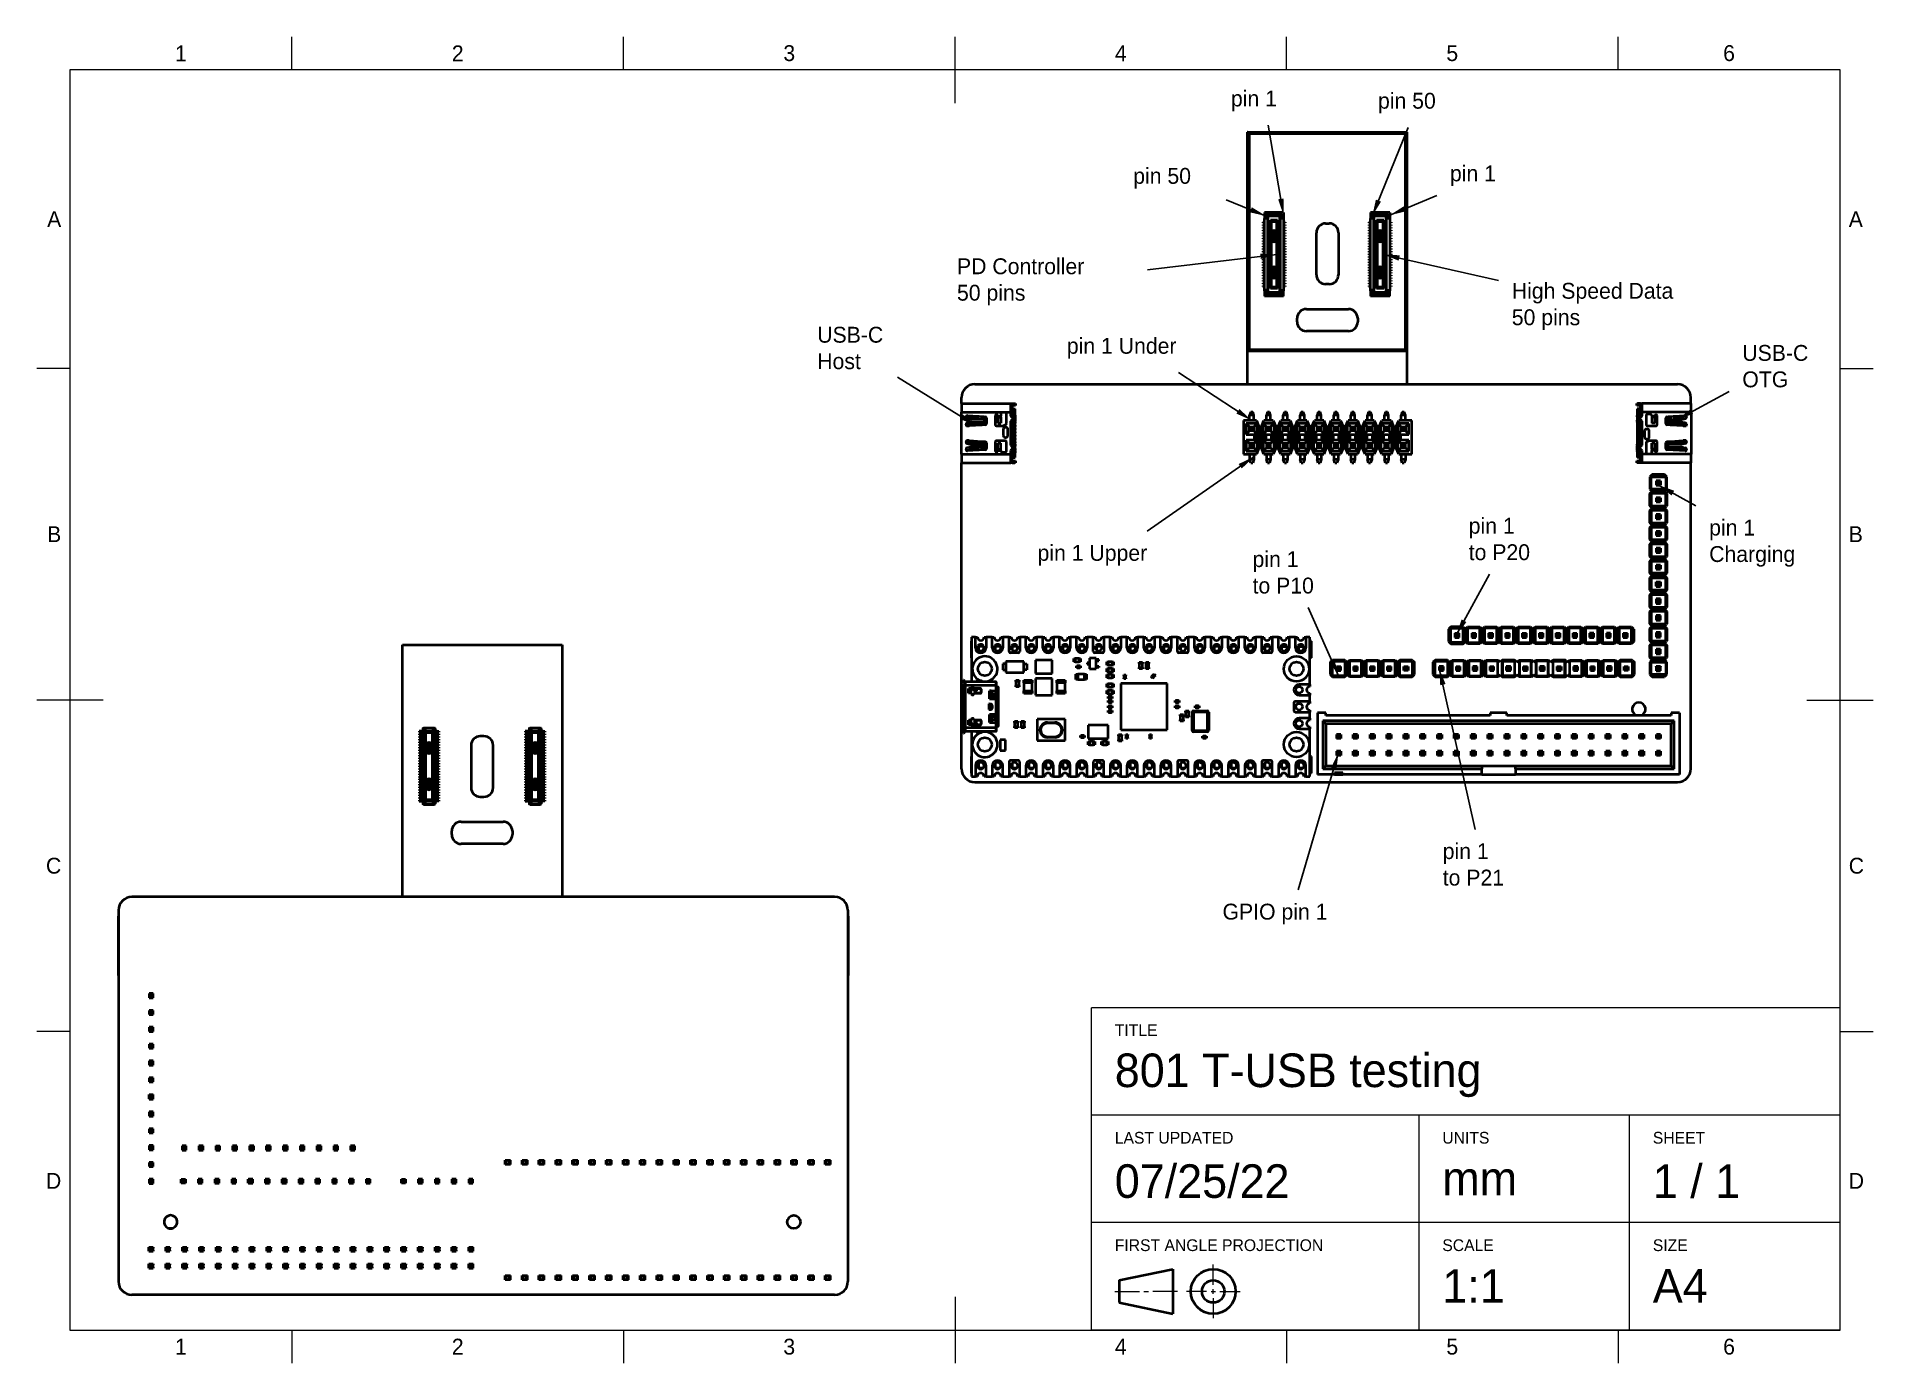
# Model space of a CAD drawing. Header units: millimetres. Extents: x 15 to 292, y 5 to 205.
import ezdxf

# ---------------------------------------------------------------- set-up
doc = ezdxf.new("R2010")
doc.units = ezdxf.units.MM
for name, color, linetype in [('Annotations', 7, 'Continuous'), ('Border', 7, 'Continuous'), ('Geometries', 7, 'Continuous')]:
    doc.layers.add(name, color=color, linetype=linetype)
doc.styles.add('Shapr0', font='txt', dxfattribs={"height": 2.3925})
doc.styles.add('Shapr1', font='txt', dxfattribs={"height": 2.3925})
doc.dimstyles.new('ISO-25', dxfattribs={"dimtxt": 2.5, "dimasz": 2.5, "dimexe": 1.25, "dimexo": 0.625, "dimtad": 1, "dimtxsty": 'Standard', "dimcen": 2.5, "dimadec": 0, "dimazin": 0, "dimtfac": 1, "dimtmove": 0, "dimatfit": 3, "dimfxl": 1, "dimarcsym": 0})

msp = doc.modelspace()

# ---------------------------------------------------------------- texts
at = {"layer": 'Annotations', "linetype": 'Continuous', "lineweight": 15, "char_height": 1.7944, "width": 84.6667, "attachment_point": 4}
for s, insert in [('{\\fSF-Mono-Regular-Extended.ttf|b0|i0|c0|p0;\\H1.333333x;pin 1}', (195.12, 195.33)), ('{\\fSF-Mono-Regular-Extended.ttf|b0|i0|c0|p0;\\H1.333333x;pin 50}', (217.3, 194.99)), ('{\\fSF-Mono-Regular-Extended.ttf|b0|i0|c0|p0;\\H1.333333x;pin 1}', (228.15, 184.04)), ('{\\fSF-Mono-Regular-Extended.ttf|b0|i0|c0|p0;\\H1.333333x;pin 50}', (180.38, 183.66)), ('{\\fSF-Mono-Regular-Extended.ttf|b0|i0|c0|p0;\\H1.333333x;PD Controller\\P50 pins}', (153.8, 168.04)), ('{\\fSF-Mono-Regular-Extended.ttf|b0|i0|c0|p0;\\H1.333333x;High Speed Data\\P50 pins}', (237.48, 164.34)), ('{\\fSF-Mono-Regular-Extended.ttf|b0|i0|c0|p0;\\H1.333333x;USB-C\\PHost}', (132.72, 158.06)), ('{\\fSF-Mono-Regular-Extended.ttf|b0|i0|c0|p0;\\H1.333333x;pin 1 Under}', (170.37, 158.04)), ('{\\fSF-Mono-Regular-Extended.ttf|b0|i0|c0|p0;\\H1.333333x;USB-C\\POTG}', (272.25, 155.32)), ('{\\fSF-Mono-Regular-Extended.ttf|b0|i0|c0|p0;\\H1.333333x;pin 1\\Pto P20}', (230.98, 129.26)), ('{\\fSF-Mono-Regular-Extended.ttf|b0|i0|c0|p0;\\H1.333333x;pin 1\\PCharging}', (267.25, 128.64)), ('{\\fSF-Mono-Regular-Extended.ttf|b0|i0|c0|p0;\\H1.333333x;pin 1 Upper}', (165.95, 126.82)), ('{\\fSF-Mono-Regular-Extended.ttf|b0|i0|c0|p0;\\H1.333333x;pin 1\\Pto P10}', (198.38, 124.23)), ('{\\fSF-Mono-Regular-Extended.ttf|b0|i0|c0|p0;\\H1.333333x;pin 1\\Pto P21}', (227.06, 80.2)), ('{\\fSF-Mono-Regular-Extended.ttf|b0|i0|c0|p0;\\H1.333333x;GPIO pin 1}', (193.85, 72.73))]:
    msp.add_mtext(s, dxfattribs=dict(at, insert=insert))
at = {"layer": 'Border', "linetype": 'Continuous', "lineweight": 15, "char_height": 2.39, "width": 2.3925, "style": 'Shapr0'}
for s, insert, attachment_point in [('1', (36.75, 201.3), 8), ('2', (78.5, 201.3), 8), ('3', (128.5, 201.3), 8), ('4', (178.5, 201.3), 8), ('5', (228.5, 201.3), 8), ('6', (270.25, 201.3), 8), ('A', (18.7, 177.5), 6), ('A', (288.3, 177.5), 4), ('B', (18.7, 130), 6), ('B', (288.3, 130), 4), ('C', (18.7, 80), 6), ('C', (288.3, 80), 4), ('D', (18.7, 32.5), 6), ('D', (288.3, 32.5), 4), ('1', (36.75, 8.7), 2), ('2', (78.5, 8.7), 2), ('3', (128.5, 8.7), 2), ('4', (178.5, 8.7), 2), ('5', (228.5, 8.7), 2), ('6', (270.25, 8.7), 2)]:
    msp.add_mtext(s, dxfattribs=dict(at, insert=insert, attachment_point=attachment_point))
at = {"layer": 'Border', "linetype": 'Continuous', "lineweight": 15, "attachment_point": 7, "style": 'Shapr1'}
for s, insert, char_height in [('TITLE', (177.6, 54.33), 1.77), ('801 T-USB testing', (177.6, 45.11), 5.0625), ('LAST UPDATED', (177.6, 38.09), 1.7705), ('UNITS', (227, 38.09), 1.77), ('SHEET', (258.75, 38.09), 1.77), ('07/25/22', (177.6, 29.86), 5.063), ('mm', (227, 30.34), 5.063), ('1 / 1', (258.75, 29.86), 5.063), ('FIRST ANGLE PROJECTION', (177.6, 21.89), 1.7705), ('SCALE', (227, 21.89), 1.77), ('SIZE', (258.75, 21.89), 1.77), ('1:1', (227, 14.12), 5.063), ('A4', (258.75, 14.14), 5.063)]:
    msp.add_mtext(s, dxfattribs=dict(at, insert=insert, char_height=char_height))

# ---------------------------------------------------------------- blocks, each defined once
blk = doc.blocks.new('*U2')
at = {"layer": 'Border', "linetype": 'Continuous', "lineweight": 15}
for p, q in [((287, 58.6), (174.1, 58.6)), ((174.1, 10), (174.1, 58.6)), ((287, 10), (287, 58.6)), ((287, 42.4), (174.1, 42.4)), ((223.5, 10), (223.5, 42.4)), ((255.25, 10), (255.25, 42.4)), ((287, 26.2), (174.1, 26.2)), ((192.450088, 16.837486), (192.450088, 19.875004)), ((177.6, 15.82498), (181.312522, 15.82498)), ((181.987526, 15.82498), (182.66253, 15.82498)), ((187.050056, 15.82498), (183.337534, 15.82498)), ((191.437582, 15.82498), (188.400064, 15.82498)), ((192.112586, 15.82498), (192.78759, 15.82498)), ((192.450088, 15.487478), (192.450088, 16.162482)), ((192.450088, 14.812474), (192.450088, 11.774956)), ((193.462594, 15.82498), (196.500112, 15.82498)), ((287, 10), (174.1, 10))]:
    blk.add_line(p, q, dxfattribs=at)
at = {"layer": 'Border', "linetype": 'Continuous', "lineweight": 40}
for p, q in [((178.275004, 17.51249), (186.375052, 19.2)), ((178.275004, 17.51249), (178.275004, 14.13747)), ((186.375052, 19.2), (186.375052, 12.44996)), ((178.275004, 14.13747), (186.375052, 12.44996))]:
    blk.add_line(p, q, dxfattribs=at)
for radius in [3.37502, 1.68751]:
    blk.add_circle((192.450088, 15.82498), radius, dxfattribs=at)

# ---------------------------------------------------------------- linework, layer by layer
at = {"layer": 'Border', "linetype": 'Continuous', "lineweight": 15}
for p, q in [((53.5, 200), (53.5, 205)), ((103.5, 200), (103.5, 205)), ((153.5, 195), (153.5, 205)), ((203.5, 200), (203.5, 205)), ((253.5, 200), (253.5, 205)), ((287, 200), (20, 200)), ((20, 200), (20, 10)), ((287, 10), (287, 200)), ((20, 155), (15, 155)), ((287, 155), (292, 155)), ((25, 105), (15, 105)), ((282, 105), (292, 105)), ((20, 55), (15, 55)), ((287, 55), (292, 55)), ((153.5, 15), (153.5, 5)), ((20, 10), (287, 10)), ((53.5, 10), (53.5, 5)), ((103.5, 10), (103.5, 5)), ((203.5, 10), (203.5, 5)), ((253.5, 10), (253.5, 5))]:
    msp.add_line(p, q, dxfattribs=at)
at = {"layer": 'Geometries', "linetype": 'Continuous', "lineweight": 40}
for p, q in [((197.58, 190.61), (197.58, 152.61)), ((197.64, 190.61), (197.58, 190.61)), ((197.64, 190.61), (221.64, 190.61)), ((197.64, 157.61), (197.64, 190.61)), ((197.89, 190.36), (197.89, 157.86)), ((221.39, 190.36), (197.89, 190.36)), ((221.39, 190.36), (221.39, 157.86)), ((221.64, 190.61), (221.64, 157.61)), ((221.68, 190.61), (221.64, 190.61)), ((221.68, 152.61), (221.68, 190.61)), ((200.18, 178.49), (200.18, 177.69)), ((203.06, 178.49), (200.18, 178.49)), ((200.18, 177.69), (200.18, 177.59)), ((200.43, 177.69), (200.18, 177.69)), ((200.18, 177.05), (200.18, 177.59)), ((200.65, 177.59), (200.18, 177.59)), ((200.43, 178.24), (200.43, 177.69)), ((202.81, 178.24), (200.43, 178.24)), ((200.43, 178.24), (200.68, 177.99)), ((200.43, 177.69), (200.68, 177.59)), ((200.65, 177.59), (200.65, 166.79)), ((200.65, 177.59), (200.68, 177.59)), ((200.68, 177.99), (200.73, 177.94)), ((202.56, 177.99), (200.68, 177.99)), ((200.68, 177.99), (200.68, 177.59)), ((200.68, 166.79), (200.68, 177.59)), ((200.73, 166.44), (200.73, 177.94)), ((202.51, 177.94), (200.73, 177.94)), ((202.16, 177.33), (201.07, 177.33)), ((201.07, 177.05), (201.07, 177.33)), ((201.12, 177.28), (201.07, 177.33)), ((201.12, 177.28), (201.12, 177.11)), ((201.12, 177.28), (201.17, 177.28)), ((201.17, 177.28), (201.17, 177.13)), ((201.17, 177.28), (202.06, 177.28)), ((202.06, 177.28), (202.06, 177.13)), ((202.11, 177.28), (202.06, 177.28)), ((202.11, 177.28), (202.16, 177.33)), ((202.11, 177.28), (202.11, 177.11)), ((202.16, 177.33), (202.16, 177.05)), ((202.51, 177.94), (202.56, 177.99)), ((202.51, 166.44), (202.51, 177.94)), ((202.81, 178.24), (202.56, 177.99)), ((202.56, 177.59), (202.56, 177.99)), ((202.81, 177.69), (202.56, 177.59)), ((202.56, 166.79), (202.56, 177.59)), ((202.58, 177.59), (202.56, 177.59)), ((202.58, 166.79), (202.58, 177.59)), ((203.06, 177.59), (202.58, 177.59)), ((202.81, 178.24), (202.81, 177.69)), ((202.81, 177.69), (203.06, 177.69)), ((203.06, 178.49), (203.06, 177.69)), ((203.06, 177.69), (203.06, 177.59)), ((203.06, 177.59), (203.06, 177.05)), ((219.06, 178.49), (216.18, 178.49)), ((216.18, 178.49), (216.18, 177.69)), ((216.43, 177.69), (216.18, 177.69)), ((216.18, 177.69), (216.18, 177.59)), ((216.65, 177.59), (216.18, 177.59)), ((216.18, 177.05), (216.18, 177.59)), ((216.43, 178.24), (216.43, 177.69)), ((216.43, 178.24), (216.68, 177.99)), ((218.81, 178.24), (216.43, 178.24)), ((216.43, 177.69), (216.68, 177.59)), ((216.65, 177.59), (216.65, 166.79)), ((216.65, 177.59), (216.68, 177.59)), ((216.68, 177.99), (216.73, 177.94)), ((216.68, 177.99), (216.68, 177.59)), ((218.56, 177.99), (216.68, 177.99)), ((216.68, 166.79), (216.68, 177.59)), ((216.73, 166.44), (216.73, 177.94)), ((218.51, 177.94), (216.73, 177.94)), ((218.16, 177.33), (217.07, 177.33)), ((217.12, 177.28), (217.07, 177.33)), ((217.07, 177.05), (217.07, 177.33)), ((217.12, 177.28), (217.17, 177.28)), ((217.12, 177.28), (217.12, 177.11)), ((217.17, 177.28), (218.06, 177.28)), ((217.17, 177.28), (217.17, 177.13)), ((218.06, 177.28), (218.06, 177.13)), ((218.11, 177.28), (218.06, 177.28)), ((218.11, 177.28), (218.16, 177.33)), ((218.11, 177.28), (218.11, 177.11)), ((218.16, 177.33), (218.16, 177.05)), ((218.51, 177.94), (218.56, 177.99)), ((218.51, 166.44), (218.51, 177.94)), ((218.81, 178.24), (218.56, 177.99)), ((218.56, 177.59), (218.56, 177.99)), ((218.81, 177.69), (218.56, 177.59)), ((218.56, 166.79), (218.56, 177.59)), ((218.58, 177.59), (218.56, 177.59)), ((218.58, 166.79), (218.58, 177.59)), ((219.06, 177.59), (218.58, 177.59)), ((218.81, 178.24), (218.81, 177.69)), ((218.81, 177.69), (219.06, 177.69)), ((219.06, 178.49), (219.06, 177.69)), ((219.06, 177.69), (219.06, 177.59)), ((219.06, 177.59), (219.06, 177.05)), ((199.93, 177.05), (199.93, 176.93)), ((199.93, 177.05), (200.13, 177.05)), ((199.93, 176.93), (200.13, 176.93)), ((199.93, 176.65), (200.13, 176.65)), ((199.93, 176.65), (199.93, 176.53)), ((199.93, 176.53), (200.13, 176.53)), ((199.93, 176.25), (200.13, 176.25)), ((199.93, 176.25), (199.93, 176.13)), ((199.93, 176.13), (200.13, 176.13)), ((199.93, 175.85), (199.93, 175.73)), ((199.93, 175.85), (200.13, 175.85)), ((199.93, 175.73), (200.13, 175.73)), ((199.93, 175.45), (200.13, 175.45)), ((199.93, 175.45), (199.93, 175.33)), ((199.93, 175.33), (200.13, 175.33)), ((199.93, 175.05), (200.13, 175.05)), ((199.93, 175.05), (199.93, 174.93)), ((199.93, 174.93), (200.13, 174.93)), ((199.93, 174.65), (200.13, 174.65)), ((199.93, 174.65), (199.93, 174.53)), ((199.93, 174.53), (200.13, 174.53)), ((200.18, 177.05), (200.13, 177.05)), ((200.13, 177.05), (200.13, 176.93)), ((200.18, 176.93), (200.13, 176.93)), ((200.18, 176.65), (200.13, 176.65)), ((200.13, 176.65), (200.13, 176.53)), ((200.18, 176.53), (200.13, 176.53)), ((200.18, 176.25), (200.13, 176.25)), ((200.13, 176.25), (200.13, 176.13)), ((200.18, 176.13), (200.13, 176.13)), ((200.18, 175.85), (200.13, 175.85)), ((200.13, 175.85), (200.13, 175.73)), ((200.18, 175.73), (200.13, 175.73)), ((200.18, 175.45), (200.13, 175.45)), ((200.13, 175.45), (200.13, 175.33)), ((200.18, 175.33), (200.13, 175.33)), ((200.18, 175.05), (200.13, 175.05)), ((200.13, 175.05), (200.13, 174.93)), ((200.18, 174.93), (200.13, 174.93)), ((200.18, 174.65), (200.13, 174.65)), ((200.13, 174.65), (200.13, 174.53)), ((200.18, 174.53), (200.13, 174.53)), ((200.18, 176.93), (200.18, 177.05)), ((200.18, 176.65), (200.18, 176.93)), ((200.18, 176.53), (200.18, 176.65)), ((200.18, 176.25), (200.18, 176.53)), ((200.18, 176.13), (200.18, 176.25)), ((200.18, 175.85), (200.18, 176.13)), ((200.18, 175.73), (200.18, 175.85)), ((200.18, 175.45), (200.18, 175.73)), ((200.18, 175.33), (200.18, 175.45)), ((200.18, 175.05), (200.18, 175.33)), ((200.18, 174.93), (200.18, 175.05)), ((200.18, 174.65), (200.18, 174.93)), ((200.18, 174.53), (200.18, 174.65)), ((200.18, 174.25), (200.18, 174.53)), ((200.94, 177.05), (200.96, 177.05)), ((200.94, 177.05), (200.94, 176.93)), ((200.94, 176.93), (200.96, 176.93)), ((200.94, 176.65), (200.96, 176.65)), ((200.94, 176.65), (200.94, 176.53)), ((200.94, 176.53), (200.96, 176.53)), ((200.94, 176.25), (200.96, 176.25)), ((200.94, 176.25), (200.94, 176.13)), ((200.94, 176.13), (200.96, 176.13)), ((200.94, 175.85), (200.94, 175.73)), ((200.94, 175.85), (200.96, 175.85)), ((200.94, 175.73), (200.96, 175.73)), ((200.94, 175.45), (200.96, 175.45)), ((200.94, 175.45), (200.94, 175.33)), ((200.94, 175.33), (200.96, 175.33)), ((200.94, 175.05), (200.96, 175.05)), ((200.94, 175.05), (200.94, 174.93)), ((200.94, 174.93), (200.96, 174.93)), ((200.94, 174.65), (200.94, 174.53)), ((200.94, 174.65), (200.96, 174.65)), ((200.94, 174.53), (200.96, 174.53)), ((200.96, 177.05), (200.96, 176.93)), ((201.01, 177.05), (200.96, 177.05)), ((201.01, 176.93), (200.96, 176.93)), ((200.96, 176.65), (200.96, 176.53)), ((201.01, 176.65), (200.96, 176.65)), ((201.01, 176.53), (200.96, 176.53)), ((201.01, 176.25), (200.96, 176.25)), ((200.96, 176.25), (200.96, 176.13)), ((201.01, 176.13), (200.96, 176.13)), ((201.01, 175.85), (200.96, 175.85)), ((200.96, 175.85), (200.96, 175.73)), ((201.01, 175.73), (200.96, 175.73)), ((201.01, 175.45), (200.96, 175.45)), ((200.96, 175.45), (200.96, 175.33)), ((201.01, 175.33), (200.96, 175.33)), ((201.01, 175.05), (200.96, 175.05)), ((200.96, 175.05), (200.96, 174.93)), ((201.01, 174.93), (200.96, 174.93)), ((200.96, 174.65), (200.96, 174.53)), ((201.01, 174.65), (200.96, 174.65)), ((201.01, 174.53), (200.96, 174.53)), ((201.07, 177.05), (201.01, 177.05)), ((201.07, 177.01), (201.01, 177.05)), ((201.07, 176.97), (201.01, 176.93)), ((201.01, 176.93), (201.07, 176.93)), ((201.07, 176.65), (201.01, 176.65)), ((201.07, 176.61), (201.01, 176.65)), ((201.07, 176.57), (201.01, 176.53)), ((201.01, 176.53), (201.07, 176.53)), ((201.02, 176.25), (201.01, 176.25)), ((201.07, 176.21), (201.01, 176.25)), ((201.07, 176.17), (201.01, 176.13)), ((201.01, 176.13), (201.07, 176.13)), ((201.07, 175.85), (201.01, 175.85)), ((201.07, 175.81), (201.01, 175.85)), ((201.07, 175.77), (201.01, 175.73)), ((201.01, 175.73), (201.07, 175.73)), ((201.07, 175.45), (201.01, 175.45)), ((201.07, 175.41), (201.01, 175.45)), ((201.07, 175.37), (201.01, 175.33)), ((201.01, 175.33), (201.07, 175.33)), ((201.07, 175.05), (201.01, 175.05)), ((201.07, 175.01), (201.01, 175.05)), ((201.07, 174.97), (201.01, 174.93)), ((201.01, 174.93), (201.07, 174.93)), ((201.07, 174.61), (201.01, 174.65)), ((201.07, 174.65), (201.01, 174.65)), ((201.07, 174.57), (201.01, 174.53)), ((201.01, 174.53), (201.07, 174.53)), ((201.07, 176.25), (201.02, 176.25)), ((201.02, 176.25), (201.02, 176.25)), ((201.12, 177.05), (201.07, 177.05)), ((201.12, 177.02), (201.07, 177.01)), ((201.07, 177.01), (201.07, 176.97)), ((201.12, 176.97), (201.07, 176.97)), ((201.07, 176.65), (201.07, 176.93)), ((201.07, 176.93), (201.12, 176.93)), ((201.12, 176.65), (201.07, 176.65)), ((201.12, 176.62), (201.07, 176.61)), ((201.07, 176.61), (201.07, 176.57)), ((201.12, 176.57), (201.07, 176.57)), ((201.07, 176.25), (201.07, 176.53)), ((201.07, 176.53), (201.12, 176.53)), ((201.07, 176.25), (201.11, 176.25)), ((201.12, 176.22), (201.07, 176.21)), ((201.07, 176.21), (201.07, 176.17)), ((201.12, 176.17), (201.07, 176.17)), ((201.07, 175.85), (201.07, 176.13)), ((201.07, 176.13), (201.12, 176.13)), ((201.12, 175.85), (201.07, 175.85)), ((201.12, 175.82), (201.07, 175.81)), ((201.07, 175.81), (201.07, 175.77)), ((201.12, 175.77), (201.07, 175.77)), ((201.07, 175.45), (201.07, 175.73)), ((201.07, 175.73), (201.12, 175.73)), ((201.12, 175.45), (201.07, 175.45)), ((201.12, 175.42), (201.07, 175.41)), ((201.07, 175.41), (201.07, 175.37)), ((201.12, 175.37), (201.07, 175.37)), ((201.07, 175.05), (201.07, 175.33)), ((201.07, 175.33), (201.12, 175.33)), ((201.12, 175.05), (201.07, 175.05)), ((201.12, 175.02), (201.07, 175.01)), ((201.07, 175.01), (201.07, 174.97)), ((201.12, 174.97), (201.07, 174.97)), ((201.07, 174.65), (201.07, 174.93)), ((201.07, 174.93), (201.12, 174.93)), ((201.12, 174.65), (201.07, 174.65)), ((201.12, 174.62), (201.07, 174.61)), ((201.07, 174.61), (201.07, 174.57)), ((201.12, 174.57), (201.07, 174.57)), ((201.07, 174.25), (201.07, 174.53)), ((201.07, 174.53), (201.12, 174.53)), ((201.11, 176.25), (201.12, 176.25)), ((201.12, 177.11), (201.17, 177.13)), ((201.12, 177.05), (201.12, 177.11)), ((201.12, 176.93), (201.12, 177.05)), ((201.12, 176.65), (201.12, 176.93)), ((201.12, 176.53), (201.12, 176.65)), ((201.12, 176.25), (201.12, 176.53)), ((201.12, 176.25), (201.12, 176.25)), ((201.12, 176.13), (201.12, 176.25)), ((201.12, 175.85), (201.12, 176.13)), ((201.12, 175.73), (201.12, 175.85)), ((201.12, 175.45), (201.12, 175.73)), ((201.12, 175.33), (201.12, 175.45)), ((201.12, 175.05), (201.12, 175.33)), ((201.12, 174.93), (201.12, 175.05)), ((201.12, 174.65), (201.12, 174.93)), ((201.12, 174.53), (201.12, 174.65)), ((201.12, 174.25), (201.12, 174.53)), ((201.17, 177.13), (201.17, 167.25)), ((201.17, 177.13), (202.06, 177.13)), ((201.43, 175.65), (201.38, 175.65)), ((201.38, 175.65), (201.38, 174.23)), ((201.46, 175.7), (201.43, 175.74)), ((201.43, 174.23), (201.43, 175.65)), ((201.56, 175.73), (201.56, 174.15)), ((201.68, 174.15), (201.68, 175.73)), ((201.8, 175.74), (201.78, 175.7)), ((201.85, 175.65), (201.8, 175.65)), ((201.8, 175.65), (201.8, 174.23)), ((201.85, 174.23), (201.85, 175.65)), ((202.06, 167.25), (202.06, 177.13)), ((202.11, 177.11), (202.06, 177.13)), ((202.11, 177.11), (202.11, 177.05)), ((202.11, 177.05), (202.16, 177.05)), ((202.11, 177.05), (202.11, 176.93)), ((202.11, 177.01), (202.16, 177.01)), ((202.11, 176.96), (202.16, 176.97)), ((202.16, 176.93), (202.11, 176.93)), ((202.11, 176.93), (202.11, 176.93)), ((202.11, 176.93), (202.11, 176.65)), ((202.11, 176.65), (202.16, 176.65)), ((202.11, 176.65), (202.11, 176.53)), ((202.11, 176.61), (202.16, 176.61)), ((202.11, 176.56), (202.16, 176.57)), ((202.16, 176.53), (202.11, 176.53)), ((202.11, 176.53), (202.11, 176.53)), ((202.11, 176.53), (202.11, 176.25)), ((202.11, 176.25), (202.16, 176.25)), ((202.11, 176.25), (202.11, 176.25)), ((202.11, 176.25), (202.11, 176.13)), ((202.11, 176.21), (202.16, 176.21)), ((202.11, 176.16), (202.16, 176.17)), ((202.16, 176.13), (202.11, 176.13)), ((202.11, 176.13), (202.11, 175.85)), ((202.11, 175.85), (202.16, 175.85)), ((202.11, 175.85), (202.11, 175.73)), ((202.11, 175.81), (202.16, 175.81)), ((202.11, 175.76), (202.16, 175.77)), ((202.11, 175.73), (202.11, 175.73)), ((202.16, 175.73), (202.11, 175.73)), ((202.11, 175.73), (202.11, 175.45)), ((202.11, 175.45), (202.16, 175.45)), ((202.11, 175.45), (202.11, 175.33)), ((202.11, 175.41), (202.16, 175.41)), ((202.11, 175.36), (202.16, 175.37)), ((202.16, 175.33), (202.11, 175.33)), ((202.11, 175.33), (202.11, 175.33)), ((202.11, 175.33), (202.11, 175.05)), ((202.11, 175.05), (202.11, 174.93)), ((202.11, 175.05), (202.11, 175.05)), ((202.11, 175.05), (202.16, 175.05)), ((202.11, 175.01), (202.16, 175.01)), ((202.11, 174.96), (202.16, 174.97)), ((202.16, 174.93), (202.11, 174.93)), ((202.11, 174.93), (202.11, 174.65)), ((202.11, 174.65), (202.16, 174.65)), ((202.11, 174.65), (202.11, 174.53)), ((202.11, 174.65), (202.11, 174.65)), ((202.11, 174.61), (202.16, 174.61)), ((202.11, 174.56), (202.16, 174.57)), ((202.16, 174.53), (202.11, 174.53)), ((202.11, 174.53), (202.11, 174.25)), ((202.16, 177.01), (202.22, 177.05)), ((202.16, 177.05), (202.22, 177.05)), ((202.16, 177.01), (202.16, 176.97)), ((202.16, 176.97), (202.22, 176.93)), ((202.16, 176.93), (202.16, 176.65)), ((202.22, 176.93), (202.16, 176.93)), ((202.16, 176.65), (202.22, 176.65)), ((202.16, 176.61), (202.22, 176.65)), ((202.16, 176.61), (202.16, 176.57)), ((202.16, 176.57), (202.22, 176.53)), ((202.16, 176.53), (202.16, 176.25)), ((202.22, 176.53), (202.16, 176.53)), ((202.16, 176.25), (202.22, 176.25)), ((202.16, 176.21), (202.22, 176.25)), ((202.16, 176.21), (202.16, 176.17)), ((202.16, 176.17), (202.22, 176.13)), ((202.16, 176.13), (202.16, 175.85)), ((202.22, 176.13), (202.16, 176.13)), ((202.16, 175.81), (202.22, 175.85)), ((202.16, 175.85), (202.22, 175.85)), ((202.16, 175.81), (202.16, 175.77)), ((202.16, 175.77), (202.22, 175.73)), ((202.16, 175.73), (202.16, 175.45)), ((202.22, 175.73), (202.16, 175.73)), ((202.16, 175.45), (202.22, 175.45)), ((202.16, 175.41), (202.22, 175.45)), ((202.16, 175.41), (202.16, 175.37)), ((202.16, 175.37), (202.22, 175.33)), ((202.16, 175.33), (202.16, 175.05)), ((202.22, 175.33), (202.16, 175.33)), ((202.16, 175.05), (202.22, 175.05)), ((202.16, 175.01), (202.22, 175.05)), ((202.16, 175.01), (202.16, 174.97)), ((202.16, 174.97), (202.22, 174.93)), ((202.16, 174.93), (202.16, 174.65)), ((202.22, 174.93), (202.16, 174.93)), ((202.16, 174.65), (202.22, 174.65)), ((202.16, 174.61), (202.22, 174.65)), ((202.16, 174.61), (202.16, 174.57)), ((202.16, 174.57), (202.22, 174.53)), ((202.16, 174.53), (202.16, 174.25)), ((202.22, 174.53), (202.16, 174.53)), ((202.22, 177.05), (202.27, 177.05)), ((202.22, 176.93), (202.27, 176.93)), ((202.22, 176.65), (202.27, 176.65)), ((202.22, 176.53), (202.27, 176.53)), ((202.22, 176.25), (202.27, 176.25)), ((202.22, 176.13), (202.27, 176.13)), ((202.22, 175.85), (202.27, 175.85)), ((202.22, 175.73), (202.27, 175.73)), ((202.22, 175.45), (202.27, 175.45)), ((202.22, 175.33), (202.27, 175.33)), ((202.22, 175.05), (202.27, 175.05)), ((202.22, 174.93), (202.27, 174.93)), ((202.22, 174.65), (202.27, 174.65)), ((202.22, 174.53), (202.27, 174.53)), ((202.27, 177.05), (202.27, 176.93)), ((202.29, 177.05), (202.27, 177.05)), ((202.29, 176.93), (202.27, 176.93)), ((202.29, 176.65), (202.27, 176.65)), ((202.27, 176.65), (202.27, 176.53)), ((202.29, 176.53), (202.27, 176.53)), ((202.29, 176.25), (202.27, 176.25)), ((202.27, 176.25), (202.27, 176.13)), ((202.29, 176.13), (202.27, 176.13)), ((202.29, 175.85), (202.27, 175.85)), ((202.27, 175.85), (202.27, 175.73)), ((202.29, 175.73), (202.27, 175.73)), ((202.29, 175.45), (202.27, 175.45)), ((202.27, 175.45), (202.27, 175.33)), ((202.29, 175.33), (202.27, 175.33)), ((202.27, 175.05), (202.27, 174.93)), ((202.29, 175.05), (202.27, 175.05)), ((202.29, 174.93), (202.27, 174.93)), ((202.29, 174.65), (202.27, 174.65)), ((202.27, 174.65), (202.27, 174.53)), ((202.29, 174.53), (202.27, 174.53)), ((202.29, 176.93), (202.29, 177.05)), ((202.29, 176.53), (202.29, 176.65)), ((202.29, 176.13), (202.29, 176.25)), ((202.29, 175.73), (202.29, 175.85)), ((202.29, 175.33), (202.29, 175.45)), ((202.29, 174.93), (202.29, 175.05)), ((202.29, 174.53), (202.29, 174.65)), ((203.06, 177.05), (203.11, 177.05)), ((203.06, 177.05), (203.06, 176.93)), ((203.06, 176.93), (203.06, 176.65)), ((203.06, 176.93), (203.11, 176.93)), ((203.06, 176.65), (203.11, 176.65)), ((203.06, 176.65), (203.06, 176.53)), ((203.06, 176.53), (203.11, 176.53)), ((203.06, 176.53), (203.06, 176.25)), ((203.06, 176.25), (203.11, 176.25)), ((203.06, 176.25), (203.06, 176.13)), ((203.06, 176.13), (203.06, 175.85)), ((203.06, 176.13), (203.11, 176.13)), ((203.06, 175.85), (203.11, 175.85)), ((203.06, 175.85), (203.06, 175.73)), ((203.06, 175.73), (203.11, 175.73)), ((203.06, 175.73), (203.06, 175.45)), ((203.06, 175.45), (203.06, 175.33)), ((203.06, 175.45), (203.11, 175.45)), ((203.06, 175.33), (203.06, 175.05)), ((203.06, 175.33), (203.11, 175.33)), ((203.06, 175.05), (203.11, 175.05)), ((203.06, 175.05), (203.06, 174.93)), ((203.06, 174.93), (203.11, 174.93)), ((203.06, 174.93), (203.06, 174.65)), ((203.06, 174.65), (203.06, 174.53)), ((203.06, 174.65), (203.11, 174.65)), ((203.06, 174.53), (203.11, 174.53)), ((203.06, 174.53), (203.06, 174.25)), ((203.11, 177.05), (203.11, 176.93)), ((203.31, 177.05), (203.11, 177.05)), ((203.31, 176.93), (203.11, 176.93)), ((203.31, 176.65), (203.11, 176.65)), ((203.11, 176.65), (203.11, 176.53)), ((203.31, 176.53), (203.11, 176.53)), ((203.11, 176.25), (203.11, 176.13)), ((203.31, 176.25), (203.11, 176.25)), ((203.31, 176.13), (203.11, 176.13)), ((203.31, 175.85), (203.11, 175.85)), ((203.11, 175.85), (203.11, 175.73)), ((203.31, 175.73), (203.11, 175.73)), ((203.11, 175.45), (203.11, 175.33)), ((203.31, 175.45), (203.11, 175.45)), ((203.31, 175.33), (203.11, 175.33)), ((203.11, 175.05), (203.11, 174.93)), ((203.31, 175.05), (203.11, 175.05)), ((203.31, 174.93), (203.11, 174.93)), ((203.31, 174.65), (203.11, 174.65)), ((203.11, 174.65), (203.11, 174.53)), ((203.31, 174.53), (203.11, 174.53)), ((203.31, 177.05), (203.31, 176.93)), ((203.31, 176.65), (203.31, 176.53)), ((203.31, 176.25), (203.31, 176.13)), ((203.31, 175.85), (203.31, 175.73)), ((203.31, 175.45), (203.31, 175.33)), ((203.31, 175.05), (203.31, 174.93)), ((203.31, 174.65), (203.31, 174.53)), ((208, 169.11), (208, 175.45)), ((209.4, 176.85), (209.94, 176.85)), ((211.34, 175.45), (211.34, 169.11)), ((215.93, 177.05), (216.13, 177.05)), ((215.93, 177.05), (215.93, 176.93)), ((215.93, 176.93), (216.13, 176.93)), ((215.93, 176.65), (216.13, 176.65)), ((215.93, 176.65), (215.93, 176.53)), ((215.93, 176.53), (216.13, 176.53)), ((215.93, 176.25), (215.93, 176.13)), ((215.93, 176.25), (216.13, 176.25)), ((215.93, 176.13), (216.13, 176.13)), ((215.93, 175.85), (216.13, 175.85)), ((215.93, 175.85), (215.93, 175.73)), ((215.93, 175.73), (216.13, 175.73)), ((215.93, 175.45), (215.93, 175.33)), ((215.93, 175.45), (216.13, 175.45)), ((215.93, 175.33), (216.13, 175.33)), ((215.93, 175.05), (215.93, 174.93)), ((215.93, 175.05), (216.13, 175.05)), ((215.93, 174.93), (216.13, 174.93)), ((215.93, 174.65), (216.13, 174.65)), ((215.93, 174.65), (215.93, 174.53)), ((215.93, 174.53), (216.13, 174.53)), ((216.13, 177.05), (216.13, 176.93)), ((216.18, 177.05), (216.13, 177.05)), ((216.18, 176.93), (216.13, 176.93)), ((216.13, 176.65), (216.13, 176.53)), ((216.18, 176.65), (216.13, 176.65)), ((216.18, 176.53), (216.13, 176.53)), ((216.13, 176.25), (216.13, 176.13)), ((216.18, 176.25), (216.13, 176.25)), ((216.18, 176.13), (216.13, 176.13)), ((216.18, 175.85), (216.13, 175.85)), ((216.13, 175.85), (216.13, 175.73)), ((216.18, 175.73), (216.13, 175.73)), ((216.13, 175.45), (216.13, 175.33)), ((216.18, 175.45), (216.13, 175.45)), ((216.18, 175.33), (216.13, 175.33)), ((216.18, 175.05), (216.13, 175.05)), ((216.13, 175.05), (216.13, 174.93)), ((216.18, 174.93), (216.13, 174.93)), ((216.18, 174.65), (216.13, 174.65)), ((216.13, 174.65), (216.13, 174.53)), ((216.18, 174.53), (216.13, 174.53)), ((216.18, 176.93), (216.18, 177.05)), ((216.18, 176.65), (216.18, 176.93)), ((216.18, 176.53), (216.18, 176.65)), ((216.18, 176.25), (216.18, 176.53)), ((216.18, 176.13), (216.18, 176.25)), ((216.18, 175.85), (216.18, 176.13)), ((216.18, 175.73), (216.18, 175.85)), ((216.18, 175.45), (216.18, 175.73)), ((216.18, 175.33), (216.18, 175.45)), ((216.18, 175.05), (216.18, 175.33)), ((216.18, 174.93), (216.18, 175.05)), ((216.18, 174.65), (216.18, 174.93)), ((216.18, 174.53), (216.18, 174.65)), ((216.18, 174.25), (216.18, 174.53)), ((216.94, 177.05), (216.96, 177.05)), ((216.94, 177.05), (216.94, 176.93)), ((216.94, 176.93), (216.96, 176.93)), ((216.94, 176.65), (216.96, 176.65)), ((216.94, 176.65), (216.94, 176.53)), ((216.94, 176.53), (216.96, 176.53)), ((216.94, 176.25), (216.96, 176.25)), ((216.94, 176.25), (216.94, 176.13)), ((216.94, 176.13), (216.96, 176.13)), ((216.94, 175.85), (216.96, 175.85)), ((216.94, 175.85), (216.94, 175.73)), ((216.94, 175.73), (216.96, 175.73)), ((216.94, 175.45), (216.96, 175.45)), ((216.94, 175.45), (216.94, 175.33)), ((216.94, 175.33), (216.96, 175.33)), ((216.94, 175.05), (216.96, 175.05)), ((216.94, 175.05), (216.94, 174.93)), ((216.94, 174.93), (216.96, 174.93)), ((216.94, 174.65), (216.96, 174.65)), ((216.94, 174.65), (216.94, 174.53)), ((216.94, 174.53), (216.96, 174.53)), ((216.96, 177.05), (216.96, 176.93)), ((217.01, 177.05), (216.96, 177.05)), ((217.01, 176.93), (216.96, 176.93)), ((217.01, 176.65), (216.96, 176.65)), ((216.96, 176.65), (216.96, 176.53)), ((217.01, 176.53), (216.96, 176.53)), ((217.01, 176.25), (216.96, 176.25)), ((216.96, 176.25), (216.96, 176.13)), ((217.01, 176.13), (216.96, 176.13)), ((217.01, 175.85), (216.96, 175.85)), ((216.96, 175.85), (216.96, 175.73)), ((217.01, 175.73), (216.96, 175.73)), ((216.96, 175.45), (216.96, 175.33)), ((217.01, 175.45), (216.96, 175.45)), ((217.01, 175.33), (216.96, 175.33)), ((216.96, 175.05), (216.96, 174.93)), ((217.01, 175.05), (216.96, 175.05)), ((217.01, 174.93), (216.96, 174.93)), ((216.96, 174.65), (216.96, 174.53)), ((217.01, 174.65), (216.96, 174.65)), ((217.01, 174.53), (216.96, 174.53)), ((217.07, 177.01), (217.01, 177.05)), ((217.07, 177.05), (217.01, 177.05)), ((217.07, 176.97), (217.01, 176.93)), ((217.01, 176.93), (217.07, 176.93)), ((217.07, 176.65), (217.01, 176.65)), ((217.07, 176.61), (217.01, 176.65)), ((217.07, 176.57), (217.01, 176.53)), ((217.01, 176.53), (217.07, 176.53)), ((217.02, 176.25), (217.01, 176.25)), ((217.07, 176.21), (217.01, 176.25)), ((217.07, 176.17), (217.01, 176.13)), ((217.01, 176.13), (217.07, 176.13)), ((217.07, 175.85), (217.01, 175.85)), ((217.07, 175.81), (217.01, 175.85)), ((217.07, 175.77), (217.01, 175.73)), ((217.01, 175.73), (217.07, 175.73)), ((217.07, 175.45), (217.01, 175.45)), ((217.07, 175.41), (217.01, 175.45)), ((217.07, 175.37), (217.01, 175.33)), ((217.01, 175.33), (217.07, 175.33)), ((217.07, 175.05), (217.01, 175.05)), ((217.07, 175.01), (217.01, 175.05)), ((217.07, 174.97), (217.01, 174.93)), ((217.01, 174.93), (217.07, 174.93)), ((217.07, 174.61), (217.01, 174.65)), ((217.07, 174.65), (217.01, 174.65)), ((217.07, 174.57), (217.01, 174.53)), ((217.01, 174.53), (217.07, 174.53)), ((217.07, 176.25), (217.02, 176.25)), ((217.02, 176.25), (217.02, 176.25)), ((217.12, 177.05), (217.07, 177.05)), ((217.12, 177.02), (217.07, 177.01)), ((217.07, 177.01), (217.07, 176.97)), ((217.12, 176.97), (217.07, 176.97)), ((217.07, 176.93), (217.12, 176.93)), ((217.07, 176.65), (217.07, 176.93)), ((217.12, 176.65), (217.07, 176.65)), ((217.12, 176.62), (217.07, 176.61)), ((217.07, 176.61), (217.07, 176.57)), ((217.12, 176.57), (217.07, 176.57)), ((217.07, 176.53), (217.12, 176.53)), ((217.07, 176.25), (217.07, 176.53)), ((217.07, 176.25), (217.11, 176.25)), ((217.12, 176.22), (217.07, 176.21)), ((217.07, 176.21), (217.07, 176.17)), ((217.12, 176.17), (217.07, 176.17)), ((217.07, 175.85), (217.07, 176.13)), ((217.07, 176.13), (217.12, 176.13)), ((217.12, 175.85), (217.07, 175.85)), ((217.12, 175.82), (217.07, 175.81)), ((217.07, 175.81), (217.07, 175.77)), ((217.12, 175.77), (217.07, 175.77)), ((217.07, 175.73), (217.12, 175.73)), ((217.07, 175.45), (217.07, 175.73)), ((217.12, 175.45), (217.07, 175.45)), ((217.12, 175.42), (217.07, 175.41)), ((217.07, 175.41), (217.07, 175.37)), ((217.12, 175.37), (217.07, 175.37)), ((217.07, 175.33), (217.12, 175.33)), ((217.07, 175.05), (217.07, 175.33)), ((217.12, 175.05), (217.07, 175.05)), ((217.12, 175.02), (217.07, 175.01)), ((217.07, 175.01), (217.07, 174.97)), ((217.12, 174.97), (217.07, 174.97)), ((217.07, 174.93), (217.12, 174.93)), ((217.07, 174.65), (217.07, 174.93)), ((217.12, 174.65), (217.07, 174.65)), ((217.12, 174.62), (217.07, 174.61)), ((217.07, 174.61), (217.07, 174.57)), ((217.12, 174.57), (217.07, 174.57)), ((217.07, 174.53), (217.12, 174.53)), ((217.07, 174.25), (217.07, 174.53)), ((217.11, 176.25), (217.12, 176.25)), ((217.12, 177.11), (217.17, 177.13)), ((217.12, 177.05), (217.12, 177.11)), ((217.12, 176.93), (217.12, 177.05)), ((217.12, 176.65), (217.12, 176.93)), ((217.12, 176.53), (217.12, 176.65)), ((217.12, 176.25), (217.12, 176.53)), ((217.12, 176.25), (217.12, 176.25)), ((217.12, 176.13), (217.12, 176.25)), ((217.12, 175.85), (217.12, 176.13)), ((217.12, 175.73), (217.12, 175.85)), ((217.12, 175.45), (217.12, 175.73)), ((217.12, 175.33), (217.12, 175.45)), ((217.12, 175.05), (217.12, 175.33)), ((217.12, 174.93), (217.12, 175.05)), ((217.12, 174.65), (217.12, 174.93)), ((217.12, 174.53), (217.12, 174.65)), ((217.12, 174.25), (217.12, 174.53)), ((217.17, 177.13), (218.06, 177.13)), ((217.17, 177.13), (217.17, 167.25)), ((217.43, 175.65), (217.38, 175.65)), ((217.38, 175.65), (217.38, 174.23)), ((217.46, 175.7), (217.43, 175.74)), ((217.43, 174.23), (217.43, 175.65)), ((217.56, 175.73), (217.56, 174.15)), ((217.68, 174.15), (217.68, 175.73)), ((217.8, 175.74), (217.78, 175.7)), ((217.85, 175.65), (217.8, 175.65)), ((217.8, 175.65), (217.8, 174.23)), ((217.85, 174.23), (217.85, 175.65)), ((218.11, 177.11), (218.06, 177.13)), ((218.06, 167.25), (218.06, 177.13)), ((218.11, 177.11), (218.11, 177.05)), ((218.11, 177.05), (218.16, 177.05)), ((218.11, 177.05), (218.11, 176.93)), ((218.11, 177.01), (218.16, 177.01)), ((218.11, 176.96), (218.16, 176.97)), ((218.16, 176.93), (218.11, 176.93)), ((218.11, 176.93), (218.11, 176.93)), ((218.11, 176.93), (218.11, 176.65)), ((218.11, 176.65), (218.11, 176.53)), ((218.11, 176.65), (218.16, 176.65)), ((218.11, 176.61), (218.16, 176.61)), ((218.11, 176.56), (218.16, 176.57)), ((218.16, 176.53), (218.11, 176.53)), ((218.11, 176.53), (218.11, 176.53)), ((218.11, 176.53), (218.11, 176.25)), ((218.11, 176.25), (218.11, 176.25)), ((218.11, 176.25), (218.11, 176.13)), ((218.11, 176.25), (218.16, 176.25)), ((218.11, 176.21), (218.16, 176.21)), ((218.11, 176.16), (218.16, 176.17)), ((218.16, 176.13), (218.11, 176.13)), ((218.11, 176.13), (218.11, 175.85)), ((218.11, 175.85), (218.16, 175.85)), ((218.11, 175.85), (218.11, 175.73)), ((218.11, 175.81), (218.16, 175.81)), ((218.11, 175.76), (218.16, 175.77)), ((218.16, 175.73), (218.11, 175.73)), ((218.11, 175.73), (218.11, 175.73)), ((218.11, 175.73), (218.11, 175.45)), ((218.11, 175.45), (218.11, 175.35)), ((218.11, 175.45), (218.16, 175.45)), ((218.11, 175.41), (218.16, 175.41)), ((218.11, 175.36), (218.16, 175.37)), ((218.11, 175.35), (218.11, 175.33)), ((218.16, 175.33), (218.11, 175.33)), ((218.11, 175.33), (218.11, 175.05)), ((218.11, 175.05), (218.16, 175.05)), ((218.11, 175.05), (218.11, 174.93)), ((218.11, 175.05), (218.11, 175.05)), ((218.11, 175.01), (218.16, 175.01)), ((218.11, 174.96), (218.16, 174.97)), ((218.11, 174.93), (218.11, 174.65)), ((218.16, 174.93), (218.11, 174.93)), ((218.11, 174.65), (218.16, 174.65)), ((218.11, 174.65), (218.11, 174.65)), ((218.11, 174.65), (218.11, 174.53)), ((218.11, 174.61), (218.16, 174.61)), ((218.11, 174.56), (218.16, 174.57)), ((218.11, 174.53), (218.11, 174.25)), ((218.16, 174.53), (218.11, 174.53)), ((218.16, 177.05), (218.22, 177.05)), ((218.16, 177.01), (218.22, 177.05)), ((218.16, 177.01), (218.16, 176.97)), ((218.16, 176.97), (218.22, 176.93)), ((218.16, 176.93), (218.16, 176.65)), ((218.22, 176.93), (218.16, 176.93)), ((218.16, 176.65), (218.22, 176.65)), ((218.16, 176.61), (218.22, 176.65)), ((218.16, 176.61), (218.16, 176.57)), ((218.16, 176.57), (218.22, 176.53)), ((218.16, 176.53), (218.16, 176.25)), ((218.22, 176.53), (218.16, 176.53)), ((218.16, 176.25), (218.22, 176.25)), ((218.16, 176.21), (218.22, 176.25)), ((218.16, 176.21), (218.16, 176.17)), ((218.16, 176.17), (218.22, 176.13)), ((218.16, 176.13), (218.16, 175.85)), ((218.22, 176.13), (218.16, 176.13)), ((218.16, 175.85), (218.22, 175.85)), ((218.16, 175.81), (218.22, 175.85)), ((218.16, 175.81), (218.16, 175.77)), ((218.16, 175.77), (218.22, 175.73)), ((218.16, 175.73), (218.16, 175.45)), ((218.22, 175.73), (218.16, 175.73)), ((218.16, 175.45), (218.22, 175.45)), ((218.16, 175.41), (218.22, 175.45)), ((218.16, 175.41), (218.16, 175.37)), ((218.16, 175.37), (218.22, 175.33)), ((218.16, 175.33), (218.16, 175.05)), ((218.22, 175.33), (218.16, 175.33)), ((218.16, 175.01), (218.22, 175.05)), ((218.16, 175.05), (218.22, 175.05)), ((218.16, 175.01), (218.16, 174.97)), ((218.16, 174.97), (218.22, 174.93)), ((218.16, 174.93), (218.16, 174.65)), ((218.22, 174.93), (218.16, 174.93)), ((218.16, 174.65), (218.22, 174.65)), ((218.16, 174.61), (218.22, 174.65)), ((218.16, 174.61), (218.16, 174.57)), ((218.16, 174.57), (218.22, 174.53)), ((218.16, 174.53), (218.16, 174.25)), ((218.22, 174.53), (218.16, 174.53)), ((218.22, 177.05), (218.27, 177.05)), ((218.22, 176.93), (218.27, 176.93)), ((218.22, 176.65), (218.27, 176.65)), ((218.22, 176.53), (218.27, 176.53)), ((218.22, 176.25), (218.27, 176.25)), ((218.22, 176.13), (218.27, 176.13)), ((218.22, 175.85), (218.27, 175.85)), ((218.22, 175.73), (218.27, 175.73)), ((218.22, 175.45), (218.27, 175.45)), ((218.22, 175.33), (218.27, 175.33)), ((218.22, 175.05), (218.27, 175.05)), ((218.22, 174.93), (218.27, 174.93)), ((218.22, 174.65), (218.27, 174.65)), ((218.22, 174.53), (218.27, 174.53)), ((218.29, 177.05), (218.27, 177.05)), ((218.27, 177.05), (218.27, 176.93)), ((218.29, 176.93), (218.27, 176.93)), ((218.29, 176.65), (218.27, 176.65)), ((218.27, 176.65), (218.27, 176.53)), ((218.29, 176.53), (218.27, 176.53)), ((218.29, 176.25), (218.27, 176.25)), ((218.27, 176.25), (218.27, 176.13)), ((218.29, 176.13), (218.27, 176.13)), ((218.29, 175.85), (218.27, 175.85)), ((218.27, 175.85), (218.27, 175.73)), ((218.29, 175.73), (218.27, 175.73)), ((218.29, 175.45), (218.27, 175.45)), ((218.27, 175.45), (218.27, 175.33)), ((218.29, 175.33), (218.27, 175.33)), ((218.27, 175.05), (218.27, 174.93)), ((218.29, 175.05), (218.27, 175.05)), ((218.29, 174.93), (218.27, 174.93)), ((218.29, 174.65), (218.27, 174.65)), ((218.27, 174.65), (218.27, 174.53)), ((218.29, 174.53), (218.27, 174.53)), ((218.29, 176.93), (218.29, 177.05)), ((218.29, 176.53), (218.29, 176.65)), ((218.29, 176.13), (218.29, 176.25)), ((218.29, 175.73), (218.29, 175.85)), ((218.29, 175.33), (218.29, 175.45)), ((218.29, 174.93), (218.29, 175.05)), ((218.29, 174.53), (218.29, 174.65)), ((219.06, 177.05), (219.11, 177.05)), ((219.06, 177.05), (219.06, 176.93)), ((219.06, 176.93), (219.11, 176.93)), ((219.06, 176.93), (219.06, 176.65)), ((219.06, 176.65), (219.06, 176.53)), ((219.06, 176.65), (219.11, 176.65)), ((219.06, 176.53), (219.11, 176.53)), ((219.06, 176.53), (219.06, 176.25)), ((219.06, 176.25), (219.06, 176.13)), ((219.06, 176.25), (219.11, 176.25)), ((219.06, 176.13), (219.06, 175.85)), ((219.06, 176.13), (219.11, 176.13)), ((219.06, 175.85), (219.06, 175.73)), ((219.06, 175.85), (219.11, 175.85)), ((219.06, 175.73), (219.11, 175.73)), ((219.06, 175.73), (219.06, 175.45)), ((219.06, 175.45), (219.06, 175.33)), ((219.06, 175.45), (219.11, 175.45)), ((219.06, 175.33), (219.11, 175.33)), ((219.06, 175.33), (219.06, 175.05)), ((219.06, 175.05), (219.11, 175.05)), ((219.06, 175.05), (219.06, 174.93)), ((219.06, 174.93), (219.11, 174.93)), ((219.06, 174.93), (219.06, 174.65)), ((219.06, 174.65), (219.11, 174.65)), ((219.06, 174.65), (219.06, 174.53)), ((219.06, 174.53), (219.11, 174.53)), ((219.06, 174.53), (219.06, 174.25)), ((219.31, 177.05), (219.11, 177.05)), ((219.11, 177.05), (219.11, 176.93)), ((219.31, 176.93), (219.11, 176.93)), ((219.11, 176.65), (219.11, 176.53)), ((219.31, 176.65), (219.11, 176.65)), ((219.31, 176.53), (219.11, 176.53)), ((219.31, 176.25), (219.11, 176.25)), ((219.11, 176.25), (219.11, 176.13)), ((219.31, 176.13), (219.11, 176.13)), ((219.11, 175.85), (219.11, 175.73)), ((219.31, 175.85), (219.11, 175.85)), ((219.31, 175.73), (219.11, 175.73)), ((219.31, 175.45), (219.11, 175.45)), ((219.11, 175.45), (219.11, 175.33)), ((219.31, 175.33), (219.11, 175.33)), ((219.31, 175.05), (219.11, 175.05)), ((219.11, 175.05), (219.11, 174.93)), ((219.31, 174.93), (219.11, 174.93)), ((219.31, 174.65), (219.11, 174.65)), ((219.11, 174.65), (219.11, 174.53)), ((219.31, 174.53), (219.11, 174.53)), ((219.31, 177.05), (219.31, 176.93)), ((219.31, 176.65), (219.31, 176.53)), ((219.31, 176.25), (219.31, 176.13)), ((219.31, 175.85), (219.31, 175.73)), ((219.31, 175.45), (219.31, 175.33)), ((219.31, 175.05), (219.31, 174.93)), ((219.31, 174.65), (219.31, 174.53)), ((199.93, 174.25), (199.93, 174.13)), ((199.93, 174.25), (200.13, 174.25)), ((199.93, 174.13), (200.13, 174.13)), ((199.93, 173.85), (200.13, 173.85)), ((199.93, 173.85), (199.93, 173.73)), ((199.93, 173.73), (200.13, 173.73)), ((199.93, 173.45), (200.13, 173.45)), ((199.93, 173.45), (199.93, 173.33)), ((199.93, 173.33), (200.13, 173.33)), ((199.93, 173.05), (199.93, 172.93)), ((199.93, 173.05), (200.13, 173.05)), ((199.93, 172.93), (200.13, 172.93)), ((199.93, 172.65), (199.93, 172.53)), ((199.93, 172.65), (200.13, 172.65)), ((199.93, 172.53), (200.13, 172.53)), ((199.93, 172.25), (200.13, 172.25)), ((199.93, 172.25), (199.93, 172.13)), ((199.93, 172.13), (200.13, 172.13)), ((199.93, 171.85), (200.13, 171.85)), ((199.93, 171.85), (199.93, 171.73)), ((200.18, 174.25), (200.13, 174.25)), ((200.13, 174.25), (200.13, 174.13)), ((200.18, 174.13), (200.13, 174.13)), ((200.18, 173.85), (200.13, 173.85)), ((200.13, 173.85), (200.13, 173.73)), ((200.18, 173.73), (200.13, 173.73)), ((200.13, 173.45), (200.13, 173.33)), ((200.18, 173.45), (200.13, 173.45)), ((200.18, 173.33), (200.13, 173.33)), ((200.13, 173.05), (200.13, 172.93)), ((200.18, 173.05), (200.13, 173.05)), ((200.18, 172.93), (200.13, 172.93)), ((200.13, 172.65), (200.13, 172.53)), ((200.18, 172.65), (200.13, 172.65)), ((200.18, 172.53), (200.13, 172.53)), ((200.18, 172.25), (200.13, 172.25)), ((200.13, 172.25), (200.13, 172.13)), ((200.18, 172.13), (200.13, 172.13)), ((200.18, 171.85), (200.13, 171.85)), ((200.13, 171.85), (200.13, 171.73)), ((200.18, 174.13), (200.18, 174.25)), ((200.18, 173.85), (200.18, 174.13)), ((200.18, 173.73), (200.18, 173.85)), ((200.18, 173.45), (200.18, 173.73)), ((200.18, 173.33), (200.18, 173.45)), ((200.18, 173.05), (200.18, 173.33)), ((200.18, 172.93), (200.18, 173.05)), ((200.18, 172.65), (200.18, 172.93)), ((200.18, 172.53), (200.18, 172.65)), ((200.18, 172.25), (200.18, 172.53)), ((200.18, 172.13), (200.18, 172.25)), ((200.18, 171.85), (200.18, 172.13)), ((200.18, 171.73), (200.18, 171.85)), ((200.94, 174.25), (200.96, 174.25)), ((200.94, 174.25), (200.94, 174.13)), ((200.94, 174.13), (200.96, 174.13)), ((200.94, 173.85), (200.94, 173.73)), ((200.94, 173.85), (200.96, 173.85)), ((200.94, 173.73), (200.96, 173.73)), ((200.94, 173.45), (200.96, 173.45)), ((200.94, 173.45), (200.94, 173.33)), ((200.94, 173.33), (200.96, 173.33)), ((200.94, 173.05), (200.94, 172.93)), ((200.94, 173.05), (200.96, 173.05)), ((200.94, 172.93), (200.96, 172.93)), ((200.94, 172.65), (200.96, 172.65)), ((200.94, 172.65), (200.94, 172.53)), ((200.94, 172.53), (200.96, 172.53)), ((200.94, 172.25), (200.96, 172.25)), ((200.94, 172.25), (200.94, 172.13)), ((200.94, 172.13), (200.96, 172.13)), ((200.94, 171.85), (200.94, 171.73)), ((200.94, 171.85), (200.96, 171.85)), ((200.96, 174.25), (200.96, 174.13)), ((201.01, 174.25), (200.96, 174.25)), ((201.01, 174.13), (200.96, 174.13)), ((200.96, 173.85), (200.96, 173.73)), ((201.01, 173.85), (200.96, 173.85)), ((201.01, 173.73), (200.96, 173.73)), ((200.96, 173.45), (200.96, 173.33)), ((201.01, 173.45), (200.96, 173.45)), ((201.01, 173.33), (200.96, 173.33)), ((201.01, 173.05), (200.96, 173.05)), ((200.96, 173.05), (200.96, 172.93)), ((201.01, 172.93), (200.96, 172.93)), ((201.01, 172.65), (200.96, 172.65)), ((200.96, 172.65), (200.96, 172.53)), ((201.01, 172.53), (200.96, 172.53)), ((201.01, 172.25), (200.96, 172.25)), ((200.96, 172.25), (200.96, 172.13)), ((201.01, 172.13), (200.96, 172.13)), ((200.96, 171.85), (200.96, 171.73)), ((201.01, 171.85), (200.96, 171.85)), ((201.07, 174.21), (201.01, 174.25)), ((201.07, 174.25), (201.01, 174.25)), ((201.07, 174.17), (201.01, 174.13)), ((201.01, 174.13), (201.07, 174.13)), ((201.07, 173.85), (201.01, 173.85)), ((201.07, 173.81), (201.01, 173.85)), ((201.07, 173.77), (201.01, 173.73)), ((201.01, 173.73), (201.07, 173.73)), ((201.07, 173.41), (201.01, 173.45)), ((201.07, 173.45), (201.01, 173.45)), ((201.07, 173.37), (201.01, 173.33)), ((201.01, 173.33), (201.07, 173.33)), ((201.07, 173.01), (201.01, 173.05)), ((201.07, 173.05), (201.01, 173.05)), ((201.07, 172.97), (201.01, 172.93)), ((201.01, 172.93), (201.07, 172.93)), ((201.07, 172.65), (201.01, 172.65)), ((201.07, 172.61), (201.01, 172.65)), ((201.07, 172.57), (201.01, 172.53)), ((201.01, 172.53), (201.07, 172.53)), ((201.07, 172.21), (201.01, 172.25)), ((201.07, 172.25), (201.01, 172.25)), ((201.07, 172.17), (201.01, 172.13)), ((201.01, 172.13), (201.07, 172.13)), ((201.07, 171.85), (201.01, 171.85)), ((201.07, 171.81), (201.01, 171.85)), ((201.07, 171.77), (201.01, 171.73)), ((201.12, 174.25), (201.07, 174.25)), ((201.12, 174.22), (201.07, 174.21)), ((201.07, 174.21), (201.07, 174.17)), ((201.12, 174.17), (201.07, 174.17)), ((201.07, 173.85), (201.07, 174.13)), ((201.07, 174.13), (201.12, 174.13)), ((201.12, 173.85), (201.07, 173.85)), ((201.12, 173.82), (201.07, 173.81)), ((201.07, 173.81), (201.07, 173.77)), ((201.12, 173.77), (201.07, 173.77)), ((201.07, 173.45), (201.07, 173.73)), ((201.07, 173.73), (201.12, 173.73)), ((201.12, 173.45), (201.07, 173.45)), ((201.12, 173.42), (201.07, 173.41)), ((201.07, 173.41), (201.07, 173.37)), ((201.12, 173.37), (201.07, 173.37)), ((201.07, 173.05), (201.07, 173.33)), ((201.07, 173.33), (201.12, 173.33)), ((201.12, 173.05), (201.07, 173.05)), ((201.12, 173.02), (201.07, 173.01)), ((201.07, 173.01), (201.07, 172.97)), ((201.12, 172.97), (201.07, 172.97)), ((201.07, 172.65), (201.07, 172.93)), ((201.07, 172.93), (201.12, 172.93)), ((201.12, 172.65), (201.07, 172.65)), ((201.12, 172.62), (201.07, 172.61)), ((201.07, 172.61), (201.07, 172.57)), ((201.12, 172.57), (201.07, 172.57)), ((201.07, 172.25), (201.07, 172.53)), ((201.07, 172.53), (201.12, 172.53)), ((201.12, 172.25), (201.07, 172.25)), ((201.12, 172.22), (201.07, 172.21)), ((201.07, 172.21), (201.07, 172.17)), ((201.12, 172.17), (201.07, 172.17)), ((201.07, 171.85), (201.07, 172.13)), ((201.07, 172.13), (201.12, 172.13)), ((201.12, 171.85), (201.07, 171.85)), ((201.12, 171.82), (201.07, 171.81)), ((201.07, 171.81), (201.07, 171.77)), ((201.12, 171.77), (201.07, 171.77)), ((201.12, 174.13), (201.12, 174.25)), ((201.12, 173.85), (201.12, 174.13)), ((201.12, 173.73), (201.12, 173.85)), ((201.12, 173.45), (201.12, 173.73)), ((201.12, 173.33), (201.12, 173.45)), ((201.12, 173.05), (201.12, 173.33)), ((201.12, 172.93), (201.12, 173.05)), ((201.12, 172.65), (201.12, 172.93)), ((201.12, 172.53), (201.12, 172.65)), ((201.12, 172.25), (201.12, 172.53)), ((201.12, 172.13), (201.12, 172.25)), ((201.12, 171.85), (201.12, 172.13)), ((201.12, 171.73), (201.12, 171.85)), ((201.38, 174.23), (201.43, 174.23)), ((201.46, 174.18), (201.43, 174.14)), ((201.8, 174.14), (201.78, 174.18)), ((201.8, 174.23), (201.85, 174.23)), ((202.11, 174.25), (202.16, 174.25)), ((202.11, 174.25), (202.11, 174.13)), ((202.11, 174.21), (202.16, 174.21)), ((202.11, 174.16), (202.16, 174.17)), ((202.16, 174.13), (202.11, 174.13)), ((202.11, 174.13), (202.11, 174.13)), ((202.11, 174.13), (202.11, 173.85)), ((202.11, 173.85), (202.11, 173.73)), ((202.11, 173.85), (202.11, 173.85)), ((202.11, 173.85), (202.16, 173.85)), ((202.11, 173.81), (202.16, 173.81)), ((202.11, 173.76), (202.16, 173.77)), ((202.16, 173.73), (202.11, 173.73)), ((202.11, 173.73), (202.11, 173.45)), ((202.11, 173.45), (202.16, 173.45)), ((202.11, 173.45), (202.11, 173.33)), ((202.11, 173.41), (202.16, 173.41)), ((202.11, 173.36), (202.16, 173.37)), ((202.11, 173.33), (202.11, 173.33)), ((202.16, 173.33), (202.11, 173.33)), ((202.11, 173.33), (202.11, 173.05)), ((202.11, 173.05), (202.16, 173.05)), ((202.11, 173.05), (202.11, 172.93)), ((202.11, 173.05), (202.11, 173.05)), ((202.11, 173.01), (202.16, 173.01)), ((202.11, 172.96), (202.16, 172.97)), ((202.16, 172.93), (202.11, 172.93)), ((202.11, 172.93), (202.11, 172.65)), ((202.11, 172.65), (202.16, 172.65)), ((202.11, 172.65), (202.11, 172.65)), ((202.11, 172.65), (202.11, 172.53)), ((202.11, 172.61), (202.16, 172.61)), ((202.11, 172.56), (202.16, 172.57)), ((202.16, 172.53), (202.11, 172.53)), ((202.11, 172.53), (202.11, 172.25)), ((202.11, 172.25), (202.16, 172.25)), ((202.11, 172.25), (202.11, 172.13)), ((202.11, 172.25), (202.11, 172.25)), ((202.11, 172.21), (202.16, 172.21)), ((202.11, 172.16), (202.16, 172.17)), ((202.16, 172.13), (202.11, 172.13)), ((202.11, 172.13), (202.11, 171.85)), ((202.11, 171.85), (202.16, 171.85)), ((202.11, 171.85), (202.11, 171.73)), ((202.11, 171.81), (202.16, 171.81)), ((202.11, 171.76), (202.16, 171.77)), ((202.16, 174.25), (202.22, 174.25)), ((202.16, 174.21), (202.22, 174.25)), ((202.16, 174.21), (202.16, 174.17)), ((202.16, 174.17), (202.22, 174.13)), ((202.16, 174.13), (202.16, 173.85)), ((202.22, 174.13), (202.16, 174.13)), ((202.16, 173.85), (202.22, 173.85)), ((202.16, 173.81), (202.22, 173.85)), ((202.16, 173.81), (202.16, 173.77)), ((202.16, 173.77), (202.22, 173.73)), ((202.16, 173.73), (202.16, 173.45)), ((202.22, 173.73), (202.16, 173.73)), ((202.16, 173.45), (202.22, 173.45)), ((202.16, 173.41), (202.22, 173.45)), ((202.16, 173.41), (202.16, 173.37)), ((202.16, 173.37), (202.22, 173.33)), ((202.16, 173.33), (202.16, 173.05)), ((202.22, 173.33), (202.16, 173.33)), ((202.16, 173.05), (202.22, 173.05)), ((202.16, 173.01), (202.22, 173.05)), ((202.16, 173.01), (202.16, 172.97)), ((202.16, 172.97), (202.22, 172.93)), ((202.16, 172.93), (202.16, 172.65)), ((202.22, 172.93), (202.16, 172.93)), ((202.16, 172.65), (202.22, 172.65)), ((202.16, 172.61), (202.22, 172.65)), ((202.16, 172.61), (202.16, 172.57)), ((202.16, 172.57), (202.22, 172.53)), ((202.16, 172.53), (202.16, 172.25)), ((202.22, 172.53), (202.16, 172.53)), ((202.16, 172.25), (202.22, 172.25)), ((202.16, 172.21), (202.22, 172.25)), ((202.16, 172.21), (202.16, 172.17)), ((202.16, 172.17), (202.22, 172.13)), ((202.16, 172.13), (202.16, 171.85)), ((202.22, 172.13), (202.16, 172.13)), ((202.16, 171.85), (202.22, 171.85)), ((202.16, 171.81), (202.22, 171.85)), ((202.16, 171.81), (202.16, 171.77)), ((202.16, 171.77), (202.22, 171.73)), ((202.22, 174.25), (202.27, 174.25)), ((202.22, 174.13), (202.27, 174.13)), ((202.22, 173.85), (202.27, 173.85)), ((202.22, 173.73), (202.27, 173.73)), ((202.22, 173.45), (202.27, 173.45)), ((202.22, 173.33), (202.27, 173.33)), ((202.22, 173.05), (202.27, 173.05)), ((202.22, 172.93), (202.27, 172.93)), ((202.22, 172.65), (202.27, 172.65)), ((202.22, 172.53), (202.27, 172.53)), ((202.22, 172.25), (202.27, 172.25)), ((202.22, 172.13), (202.27, 172.13)), ((202.22, 171.85), (202.27, 171.85)), ((202.29, 174.25), (202.27, 174.25)), ((202.27, 174.25), (202.27, 174.13)), ((202.29, 174.13), (202.27, 174.13)), ((202.29, 173.85), (202.27, 173.85)), ((202.27, 173.85), (202.27, 173.73)), ((202.29, 173.73), (202.27, 173.73)), ((202.27, 173.45), (202.27, 173.33)), ((202.29, 173.45), (202.27, 173.45)), ((202.29, 173.33), (202.27, 173.33)), ((202.27, 173.05), (202.27, 172.93)), ((202.29, 173.05), (202.27, 173.05)), ((202.29, 172.93), (202.27, 172.93)), ((202.29, 172.65), (202.27, 172.65)), ((202.27, 172.65), (202.27, 172.53)), ((202.29, 172.53), (202.27, 172.53)), ((202.29, 172.25), (202.27, 172.25)), ((202.27, 172.25), (202.27, 172.13)), ((202.29, 172.13), (202.27, 172.13)), ((202.29, 171.85), (202.27, 171.85)), ((202.27, 171.85), (202.27, 171.73)), ((202.29, 174.13), (202.29, 174.25)), ((202.29, 173.73), (202.29, 173.85)), ((202.29, 173.33), (202.29, 173.45)), ((202.29, 172.93), (202.29, 173.05)), ((202.29, 172.53), (202.29, 172.65)), ((202.29, 172.13), (202.29, 172.25)), ((202.29, 171.73), (202.29, 171.85)), ((203.06, 174.25), (203.06, 174.13)), ((203.06, 174.25), (203.11, 174.25)), ((203.06, 174.13), (203.11, 174.13)), ((203.06, 174.13), (203.06, 173.85)), ((203.06, 173.85), (203.06, 173.73)), ((203.06, 173.85), (203.11, 173.85)), ((203.06, 173.73), (203.11, 173.73)), ((203.06, 173.73), (203.06, 173.45)), ((203.06, 173.45), (203.06, 173.33)), ((203.06, 173.45), (203.11, 173.45)), ((203.06, 173.33), (203.11, 173.33)), ((203.06, 173.33), (203.06, 173.05)), ((203.06, 173.05), (203.11, 173.05)), ((203.06, 173.05), (203.06, 172.93)), ((203.06, 172.93), (203.11, 172.93)), ((203.06, 172.93), (203.06, 172.65)), ((203.06, 172.65), (203.11, 172.65)), ((203.06, 172.65), (203.06, 172.53)), ((203.06, 172.53), (203.11, 172.53)), ((203.06, 172.53), (203.06, 172.25)), ((203.06, 172.25), (203.11, 172.25)), ((203.06, 172.25), (203.06, 172.13)), ((203.06, 172.13), (203.11, 172.13)), ((203.06, 172.13), (203.06, 171.85)), ((203.06, 171.85), (203.11, 171.85)), ((203.06, 171.85), (203.06, 171.73)), ((203.31, 174.25), (203.11, 174.25)), ((203.11, 174.25), (203.11, 174.13)), ((203.31, 174.13), (203.11, 174.13)), ((203.31, 173.85), (203.11, 173.85)), ((203.11, 173.85), (203.11, 173.73)), ((203.31, 173.73), (203.11, 173.73)), ((203.31, 173.45), (203.11, 173.45)), ((203.11, 173.45), (203.11, 173.33)), ((203.31, 173.33), (203.11, 173.33)), ((203.31, 173.05), (203.11, 173.05)), ((203.11, 173.05), (203.11, 172.93)), ((203.31, 172.93), (203.11, 172.93)), ((203.31, 172.65), (203.11, 172.65)), ((203.11, 172.65), (203.11, 172.53)), ((203.31, 172.53), (203.11, 172.53)), ((203.11, 172.25), (203.11, 172.13)), ((203.31, 172.25), (203.11, 172.25)), ((203.31, 172.13), (203.11, 172.13)), ((203.31, 171.85), (203.11, 171.85)), ((203.11, 171.85), (203.11, 171.73)), ((203.31, 174.25), (203.31, 174.13)), ((203.31, 173.85), (203.31, 173.73)), ((203.31, 173.45), (203.31, 173.33)), ((203.31, 173.05), (203.31, 172.93)), ((203.31, 172.65), (203.31, 172.53)), ((203.31, 172.25), (203.31, 172.13)), ((203.31, 171.85), (203.31, 171.73)), ((215.93, 174.25), (216.13, 174.25)), ((215.93, 174.25), (215.93, 174.13)), ((215.93, 174.13), (216.13, 174.13)), ((215.93, 173.85), (215.93, 173.73)), ((215.93, 173.85), (216.13, 173.85)), ((215.93, 173.73), (216.13, 173.73)), ((215.93, 173.45), (216.13, 173.45)), ((215.93, 173.45), (215.93, 173.33)), ((215.93, 173.33), (216.13, 173.33)), ((215.93, 173.05), (215.93, 172.93)), ((215.93, 173.05), (216.13, 173.05)), ((215.93, 172.93), (216.13, 172.93)), ((215.93, 172.65), (216.13, 172.65)), ((215.93, 172.65), (215.93, 172.53)), ((215.93, 172.53), (216.13, 172.53)), ((215.93, 172.25), (215.93, 172.13)), ((215.93, 172.25), (216.13, 172.25)), ((215.93, 172.13), (216.13, 172.13)), ((215.93, 171.85), (216.13, 171.85)), ((215.93, 171.85), (215.93, 171.73)), ((216.18, 174.25), (216.13, 174.25)), ((216.13, 174.25), (216.13, 174.13)), ((216.18, 174.13), (216.13, 174.13)), ((216.13, 173.85), (216.13, 173.73)), ((216.18, 173.85), (216.13, 173.85)), ((216.18, 173.73), (216.13, 173.73)), ((216.13, 173.45), (216.13, 173.33)), ((216.18, 173.45), (216.13, 173.45)), ((216.18, 173.33), (216.13, 173.33)), ((216.18, 173.05), (216.13, 173.05)), ((216.13, 173.05), (216.13, 172.93)), ((216.18, 172.93), (216.13, 172.93)), ((216.13, 172.65), (216.13, 172.53)), ((216.18, 172.65), (216.13, 172.65)), ((216.18, 172.53), (216.13, 172.53)), ((216.13, 172.25), (216.13, 172.13)), ((216.18, 172.25), (216.13, 172.25)), ((216.18, 172.13), (216.13, 172.13)), ((216.18, 171.85), (216.13, 171.85)), ((216.13, 171.85), (216.13, 171.73)), ((216.18, 174.13), (216.18, 174.25)), ((216.18, 173.85), (216.18, 174.13)), ((216.18, 173.73), (216.18, 173.85)), ((216.18, 173.45), (216.18, 173.73)), ((216.18, 173.33), (216.18, 173.45)), ((216.18, 173.05), (216.18, 173.33)), ((216.18, 172.93), (216.18, 173.05)), ((216.18, 172.65), (216.18, 172.93)), ((216.18, 172.53), (216.18, 172.65)), ((216.18, 172.25), (216.18, 172.53)), ((216.18, 172.13), (216.18, 172.25)), ((216.18, 171.85), (216.18, 172.13)), ((216.18, 171.73), (216.18, 171.85)), ((216.94, 174.25), (216.96, 174.25)), ((216.94, 174.25), (216.94, 174.13)), ((216.94, 174.13), (216.96, 174.13)), ((216.94, 173.85), (216.94, 173.73)), ((216.94, 173.85), (216.96, 173.85)), ((216.94, 173.73), (216.96, 173.73)), ((216.94, 173.45), (216.94, 173.33)), ((216.94, 173.45), (216.96, 173.45)), ((216.94, 173.33), (216.96, 173.33)), ((216.94, 173.05), (216.96, 173.05)), ((216.94, 173.05), (216.94, 172.93)), ((216.94, 172.93), (216.96, 172.93)), ((216.94, 172.65), (216.94, 172.53)), ((216.94, 172.65), (216.96, 172.65)), ((216.94, 172.53), (216.96, 172.53)), ((216.94, 172.25), (216.96, 172.25)), ((216.94, 172.25), (216.94, 172.13)), ((216.94, 172.13), (216.96, 172.13)), ((216.94, 171.85), (216.96, 171.85)), ((216.94, 171.85), (216.94, 171.73)), ((217.01, 174.25), (216.96, 174.25)), ((216.96, 174.25), (216.96, 174.13)), ((217.01, 174.13), (216.96, 174.13)), ((217.01, 173.85), (216.96, 173.85)), ((216.96, 173.85), (216.96, 173.73)), ((217.01, 173.73), (216.96, 173.73)), ((216.96, 173.45), (216.96, 173.33)), ((217.01, 173.45), (216.96, 173.45)), ((217.01, 173.33), (216.96, 173.33)), ((217.01, 173.05), (216.96, 173.05)), ((216.96, 173.05), (216.96, 172.93)), ((217.01, 172.93), (216.96, 172.93)), ((216.96, 172.65), (216.96, 172.53)), ((217.01, 172.65), (216.96, 172.65)), ((217.01, 172.53), (216.96, 172.53)), ((217.01, 172.25), (216.96, 172.25)), ((216.96, 172.25), (216.96, 172.13)), ((217.01, 172.13), (216.96, 172.13)), ((216.96, 171.85), (216.96, 171.73)), ((217.01, 171.85), (216.96, 171.85)), ((217.07, 174.25), (217.01, 174.25)), ((217.07, 174.21), (217.01, 174.25)), ((217.07, 174.17), (217.01, 174.13)), ((217.01, 174.13), (217.07, 174.13)), ((217.07, 173.85), (217.01, 173.85)), ((217.07, 173.81), (217.01, 173.85)), ((217.07, 173.77), (217.01, 173.73)), ((217.01, 173.73), (217.07, 173.73)), ((217.07, 173.45), (217.01, 173.45)), ((217.07, 173.41), (217.01, 173.45)), ((217.07, 173.37), (217.01, 173.33)), ((217.01, 173.33), (217.07, 173.33)), ((217.07, 173.01), (217.01, 173.05)), ((217.07, 173.05), (217.01, 173.05)), ((217.07, 172.97), (217.01, 172.93)), ((217.01, 172.93), (217.07, 172.93)), ((217.07, 172.61), (217.01, 172.65)), ((217.07, 172.65), (217.01, 172.65)), ((217.07, 172.57), (217.01, 172.53)), ((217.01, 172.53), (217.07, 172.53)), ((217.07, 172.21), (217.01, 172.25)), ((217.07, 172.25), (217.01, 172.25)), ((217.07, 172.17), (217.01, 172.13)), ((217.01, 172.13), (217.07, 172.13)), ((217.07, 171.85), (217.01, 171.85)), ((217.07, 171.81), (217.01, 171.85)), ((217.07, 171.77), (217.01, 171.73)), ((217.12, 174.25), (217.07, 174.25)), ((217.12, 174.22), (217.07, 174.21)), ((217.07, 174.21), (217.07, 174.17)), ((217.12, 174.17), (217.07, 174.17)), ((217.07, 174.13), (217.12, 174.13)), ((217.07, 173.85), (217.07, 174.13)), ((217.12, 173.85), (217.07, 173.85)), ((217.12, 173.82), (217.07, 173.81)), ((217.07, 173.81), (217.07, 173.77)), ((217.12, 173.77), (217.07, 173.77)), ((217.07, 173.73), (217.12, 173.73)), ((217.07, 173.45), (217.07, 173.73)), ((217.12, 173.45), (217.07, 173.45)), ((217.12, 173.42), (217.07, 173.41)), ((217.07, 173.41), (217.07, 173.37)), ((217.12, 173.37), (217.07, 173.37)), ((217.07, 173.05), (217.07, 173.33)), ((217.07, 173.33), (217.12, 173.33)), ((217.12, 173.05), (217.07, 173.05)), ((217.12, 173.02), (217.07, 173.01)), ((217.07, 173.01), (217.07, 172.97)), ((217.12, 172.97), (217.07, 172.97)), ((217.07, 172.93), (217.12, 172.93)), ((217.07, 172.65), (217.07, 172.93)), ((217.12, 172.65), (217.07, 172.65)), ((217.12, 172.62), (217.07, 172.61)), ((217.07, 172.61), (217.07, 172.57)), ((217.12, 172.57), (217.07, 172.57)), ((217.07, 172.25), (217.07, 172.53)), ((217.07, 172.53), (217.12, 172.53)), ((217.12, 172.25), (217.07, 172.25)), ((217.12, 172.22), (217.07, 172.21)), ((217.07, 172.21), (217.07, 172.17)), ((217.12, 172.17), (217.07, 172.17)), ((217.07, 172.13), (217.12, 172.13)), ((217.07, 171.85), (217.07, 172.13)), ((217.12, 171.85), (217.07, 171.85)), ((217.12, 171.82), (217.07, 171.81)), ((217.07, 171.81), (217.07, 171.77)), ((217.12, 171.77), (217.07, 171.77)), ((217.12, 174.13), (217.12, 174.25)), ((217.12, 173.85), (217.12, 174.13)), ((217.12, 173.73), (217.12, 173.85)), ((217.12, 173.45), (217.12, 173.73)), ((217.12, 173.33), (217.12, 173.45)), ((217.12, 173.05), (217.12, 173.33)), ((217.12, 172.93), (217.12, 173.05)), ((217.12, 172.65), (217.12, 172.93)), ((217.12, 172.53), (217.12, 172.65)), ((217.12, 172.25), (217.12, 172.53)), ((217.12, 172.13), (217.12, 172.25)), ((217.12, 171.85), (217.12, 172.13)), ((217.12, 171.73), (217.12, 171.85)), ((217.38, 174.23), (217.43, 174.23)), ((217.46, 174.18), (217.43, 174.14)), ((217.8, 174.14), (217.78, 174.18)), ((217.8, 174.23), (217.85, 174.23)), ((218.11, 174.25), (218.11, 174.13)), ((218.11, 174.25), (218.16, 174.25)), ((218.11, 174.21), (218.16, 174.21)), ((218.11, 174.16), (218.16, 174.17)), ((218.16, 174.13), (218.11, 174.13)), ((218.11, 174.13), (218.11, 173.85)), ((218.11, 174.13), (218.11, 174.13)), ((218.11, 173.85), (218.16, 173.85)), ((218.11, 173.85), (218.11, 173.85)), ((218.11, 173.85), (218.11, 173.73)), ((218.11, 173.81), (218.16, 173.81)), ((218.11, 173.76), (218.16, 173.77)), ((218.16, 173.73), (218.11, 173.73)), ((218.11, 173.73), (218.11, 173.45)), ((218.11, 173.45), (218.16, 173.45)), ((218.11, 173.45), (218.11, 173.33)), ((218.11, 173.41), (218.16, 173.41)), ((218.11, 173.36), (218.16, 173.37)), ((218.16, 173.33), (218.11, 173.33)), ((218.11, 173.33), (218.11, 173.05)), ((218.11, 173.33), (218.11, 173.33)), ((218.11, 173.05), (218.16, 173.05)), ((218.11, 173.05), (218.11, 173.05)), ((218.11, 173.05), (218.11, 172.93)), ((218.11, 173.01), (218.16, 173.01)), ((218.11, 172.96), (218.16, 172.97)), ((218.16, 172.93), (218.11, 172.93)), ((218.11, 172.93), (218.11, 172.65)), ((218.11, 172.65), (218.11, 172.53)), ((218.11, 172.65), (218.11, 172.65)), ((218.11, 172.65), (218.16, 172.65)), ((218.11, 172.61), (218.16, 172.61)), ((218.11, 172.56), (218.16, 172.57)), ((218.11, 172.53), (218.11, 172.25)), ((218.16, 172.53), (218.11, 172.53)), ((218.11, 172.25), (218.16, 172.25)), ((218.11, 172.25), (218.11, 172.25)), ((218.11, 172.25), (218.11, 172.13)), ((218.11, 172.21), (218.16, 172.21)), ((218.11, 172.16), (218.16, 172.17)), ((218.16, 172.13), (218.11, 172.13)), ((218.11, 172.13), (218.11, 171.85)), ((218.11, 171.85), (218.16, 171.85)), ((218.11, 171.85), (218.11, 171.73)), ((218.11, 171.81), (218.16, 171.81)), ((218.11, 171.76), (218.16, 171.77)), ((218.16, 174.21), (218.22, 174.25)), ((218.16, 174.25), (218.22, 174.25)), ((218.16, 174.21), (218.16, 174.17)), ((218.16, 174.17), (218.22, 174.13)), ((218.16, 174.13), (218.16, 173.85)), ((218.22, 174.13), (218.16, 174.13)), ((218.16, 173.81), (218.22, 173.85)), ((218.16, 173.85), (218.22, 173.85)), ((218.16, 173.81), (218.16, 173.77)), ((218.16, 173.77), (218.22, 173.73)), ((218.16, 173.73), (218.16, 173.45)), ((218.22, 173.73), (218.16, 173.73)), ((218.16, 173.41), (218.22, 173.45)), ((218.16, 173.45), (218.22, 173.45)), ((218.16, 173.41), (218.16, 173.37)), ((218.16, 173.37), (218.22, 173.33)), ((218.16, 173.33), (218.16, 173.05)), ((218.22, 173.33), (218.16, 173.33)), ((218.16, 173.01), (218.22, 173.05)), ((218.16, 173.05), (218.22, 173.05)), ((218.16, 173.01), (218.16, 172.97)), ((218.16, 172.97), (218.22, 172.93)), ((218.16, 172.93), (218.16, 172.65)), ((218.22, 172.93), (218.16, 172.93)), ((218.16, 172.61), (218.22, 172.65)), ((218.16, 172.65), (218.22, 172.65)), ((218.16, 172.61), (218.16, 172.57)), ((218.16, 172.57), (218.22, 172.53)), ((218.16, 172.53), (218.16, 172.25)), ((218.22, 172.53), (218.16, 172.53)), ((218.16, 172.21), (218.22, 172.25)), ((218.16, 172.25), (218.22, 172.25)), ((218.16, 172.21), (218.16, 172.17)), ((218.16, 172.17), (218.22, 172.13)), ((218.16, 172.13), (218.16, 171.85)), ((218.22, 172.13), (218.16, 172.13)), ((218.16, 171.85), (218.22, 171.85)), ((218.16, 171.81), (218.22, 171.85)), ((218.16, 171.81), (218.16, 171.77)), ((218.16, 171.77), (218.22, 171.73)), ((218.22, 174.25), (218.27, 174.25)), ((218.22, 174.13), (218.27, 174.13)), ((218.22, 173.85), (218.27, 173.85)), ((218.22, 173.73), (218.27, 173.73)), ((218.22, 173.45), (218.27, 173.45)), ((218.22, 173.33), (218.27, 173.33)), ((218.22, 173.05), (218.27, 173.05)), ((218.22, 172.93), (218.27, 172.93)), ((218.22, 172.65), (218.27, 172.65)), ((218.22, 172.53), (218.27, 172.53)), ((218.22, 172.25), (218.27, 172.25)), ((218.22, 172.13), (218.27, 172.13)), ((218.22, 171.85), (218.27, 171.85)), ((218.29, 174.25), (218.27, 174.25)), ((218.27, 174.25), (218.27, 174.13)), ((218.29, 174.13), (218.27, 174.13)), ((218.29, 173.85), (218.27, 173.85)), ((218.27, 173.85), (218.27, 173.73)), ((218.29, 173.73), (218.27, 173.73)), ((218.29, 173.45), (218.27, 173.45)), ((218.27, 173.45), (218.27, 173.33)), ((218.29, 173.33), (218.27, 173.33)), ((218.29, 173.05), (218.27, 173.05)), ((218.27, 173.05), (218.27, 172.93)), ((218.29, 172.93), (218.27, 172.93)), ((218.27, 172.65), (218.27, 172.53)), ((218.29, 172.65), (218.27, 172.65)), ((218.29, 172.53), (218.27, 172.53)), ((218.29, 172.25), (218.27, 172.25)), ((218.27, 172.25), (218.27, 172.13)), ((218.29, 172.13), (218.27, 172.13)), ((218.27, 171.85), (218.27, 171.73)), ((218.29, 171.85), (218.27, 171.85)), ((218.29, 174.13), (218.29, 174.25)), ((218.29, 173.73), (218.29, 173.85)), ((218.29, 173.33), (218.29, 173.45)), ((218.29, 172.93), (218.29, 173.05)), ((218.29, 172.53), (218.29, 172.65)), ((218.29, 172.13), (218.29, 172.25)), ((218.29, 171.73), (218.29, 171.85)), ((219.06, 174.25), (219.11, 174.25)), ((219.06, 174.25), (219.06, 174.13)), ((219.06, 174.13), (219.11, 174.13)), ((219.06, 174.13), (219.06, 173.85)), ((219.06, 173.85), (219.11, 173.85)), ((219.06, 173.85), (219.06, 173.73)), ((219.06, 173.73), (219.11, 173.73)), ((219.06, 173.73), (219.06, 173.45)), ((219.06, 173.45), (219.11, 173.45)), ((219.06, 173.45), (219.06, 173.33)), ((219.06, 173.33), (219.11, 173.33)), ((219.06, 173.33), (219.06, 173.05)), ((219.06, 173.05), (219.11, 173.05)), ((219.06, 173.05), (219.06, 172.93)), ((219.06, 172.93), (219.11, 172.93)), ((219.06, 172.93), (219.06, 172.65)), ((219.06, 172.65), (219.11, 172.65)), ((219.06, 172.65), (219.06, 172.53)), ((219.06, 172.53), (219.06, 172.25)), ((219.06, 172.53), (219.11, 172.53)), ((219.06, 172.25), (219.11, 172.25)), ((219.06, 172.25), (219.06, 172.13)), ((219.06, 172.13), (219.11, 172.13)), ((219.06, 172.13), (219.06, 171.85)), ((219.06, 171.85), (219.11, 171.85)), ((219.06, 171.85), (219.06, 171.73)), ((219.31, 174.25), (219.11, 174.25)), ((219.11, 174.25), (219.11, 174.13)), ((219.31, 174.13), (219.11, 174.13)), ((219.31, 173.85), (219.11, 173.85)), ((219.11, 173.85), (219.11, 173.73)), ((219.31, 173.73), (219.11, 173.73)), ((219.31, 173.45), (219.11, 173.45)), ((219.11, 173.45), (219.11, 173.33)), ((219.31, 173.33), (219.11, 173.33)), ((219.11, 173.05), (219.11, 172.93)), ((219.31, 173.05), (219.11, 173.05)), ((219.31, 172.93), (219.11, 172.93)), ((219.31, 172.65), (219.11, 172.65)), ((219.11, 172.65), (219.11, 172.53)), ((219.31, 172.53), (219.11, 172.53)), ((219.31, 172.25), (219.11, 172.25)), ((219.11, 172.25), (219.11, 172.13)), ((219.31, 172.13), (219.11, 172.13)), ((219.11, 171.85), (219.11, 171.73)), ((219.31, 171.85), (219.11, 171.85)), ((219.31, 174.25), (219.31, 174.13)), ((219.31, 173.85), (219.31, 173.73)), ((219.31, 173.45), (219.31, 173.33)), ((219.31, 173.05), (219.31, 172.93)), ((219.31, 172.65), (219.31, 172.53)), ((219.31, 172.25), (219.31, 172.13)), ((219.31, 171.85), (219.31, 171.73)), ((199.93, 171.73), (200.13, 171.73)), ((199.93, 171.45), (200.13, 171.45)), ((199.93, 171.45), (199.93, 171.33)), ((199.93, 171.33), (200.13, 171.33)), ((199.93, 171.05), (199.93, 170.93)), ((199.93, 171.05), (200.13, 171.05)), ((199.93, 170.93), (200.13, 170.93)), ((199.93, 170.65), (200.13, 170.65)), ((199.93, 170.65), (199.93, 170.53)), ((199.93, 170.53), (200.13, 170.53)), ((199.93, 170.25), (200.13, 170.25)), ((199.93, 170.25), (199.93, 170.13)), ((199.93, 170.13), (200.13, 170.13)), ((199.93, 169.85), (200.13, 169.85)), ((199.93, 169.85), (199.93, 169.73)), ((199.93, 169.73), (200.13, 169.73)), ((199.93, 169.45), (200.13, 169.45)), ((199.93, 169.45), (199.93, 169.33)), ((199.93, 169.33), (200.13, 169.33)), ((199.93, 169.05), (200.13, 169.05)), ((199.93, 169.05), (199.93, 168.93)), ((200.18, 171.73), (200.13, 171.73)), ((200.18, 171.45), (200.13, 171.45)), ((200.13, 171.45), (200.13, 171.33)), ((200.18, 171.33), (200.13, 171.33)), ((200.13, 171.05), (200.13, 170.93)), ((200.18, 171.05), (200.13, 171.05)), ((200.18, 170.93), (200.13, 170.93)), ((200.18, 170.65), (200.13, 170.65)), ((200.13, 170.65), (200.13, 170.53)), ((200.18, 170.53), (200.13, 170.53)), ((200.13, 170.25), (200.13, 170.13)), ((200.18, 170.25), (200.13, 170.25)), ((200.18, 170.13), (200.13, 170.13)), ((200.18, 169.85), (200.13, 169.85)), ((200.13, 169.85), (200.13, 169.73)), ((200.18, 169.73), (200.13, 169.73)), ((200.18, 169.45), (200.13, 169.45)), ((200.13, 169.45), (200.13, 169.33)), ((200.18, 169.33), (200.13, 169.33)), ((200.18, 169.05), (200.13, 169.05)), ((200.13, 169.05), (200.13, 168.93)), ((200.18, 171.45), (200.18, 171.73)), ((200.18, 171.33), (200.18, 171.45)), ((200.18, 171.05), (200.18, 171.33)), ((200.18, 170.93), (200.18, 171.05)), ((200.18, 170.65), (200.18, 170.93)), ((200.18, 170.53), (200.18, 170.65)), ((200.18, 170.25), (200.18, 170.53)), ((200.18, 170.13), (200.18, 170.25)), ((200.18, 169.85), (200.18, 170.13)), ((200.18, 169.73), (200.18, 169.85)), ((200.18, 169.45), (200.18, 169.73)), ((200.18, 169.33), (200.18, 169.45)), ((200.18, 169.05), (200.18, 169.33)), ((200.18, 168.93), (200.18, 169.05)), ((200.94, 171.73), (200.96, 171.73)), ((200.94, 171.45), (200.96, 171.45)), ((200.94, 171.45), (200.94, 171.33)), ((200.94, 171.33), (200.96, 171.33)), ((200.94, 171.05), (200.94, 170.93)), ((200.94, 171.05), (200.96, 171.05)), ((200.94, 170.93), (200.96, 170.93)), ((200.94, 170.65), (200.94, 170.53)), ((200.94, 170.65), (200.96, 170.65)), ((200.94, 170.53), (200.96, 170.53)), ((200.94, 170.25), (200.96, 170.25)), ((200.94, 170.25), (200.94, 170.13)), ((200.94, 170.13), (200.96, 170.13)), ((200.94, 169.85), (200.96, 169.85)), ((200.94, 169.85), (200.94, 169.73)), ((200.94, 169.73), (200.96, 169.73)), ((200.94, 169.45), (200.94, 169.33)), ((200.94, 169.45), (200.96, 169.45)), ((200.94, 169.33), (200.96, 169.33)), ((200.94, 169.05), (200.94, 168.93)), ((200.94, 169.05), (200.96, 169.05)), ((201.01, 171.73), (200.96, 171.73)), ((200.96, 171.45), (200.96, 171.33)), ((201.01, 171.45), (200.96, 171.45)), ((201.01, 171.33), (200.96, 171.33)), ((201.01, 171.05), (200.96, 171.05)), ((200.96, 171.05), (200.96, 170.93)), ((201.01, 170.93), (200.96, 170.93)), ((201.01, 170.65), (200.96, 170.65)), ((200.96, 170.65), (200.96, 170.53)), ((201.01, 170.53), (200.96, 170.53)), ((201.01, 170.25), (200.96, 170.25)), ((200.96, 170.25), (200.96, 170.13)), ((201.01, 170.13), (200.96, 170.13)), ((201.01, 169.85), (200.96, 169.85)), ((200.96, 169.85), (200.96, 169.73)), ((201.01, 169.73), (200.96, 169.73)), ((201.01, 169.45), (200.96, 169.45)), ((200.96, 169.45), (200.96, 169.33)), ((201.01, 169.33), (200.96, 169.33)), ((201.01, 169.05), (200.96, 169.05)), ((200.96, 169.05), (200.96, 168.93)), ((201.01, 171.73), (201.07, 171.73)), ((201.07, 171.45), (201.01, 171.45)), ((201.07, 171.41), (201.01, 171.45)), ((201.07, 171.37), (201.01, 171.33)), ((201.01, 171.33), (201.07, 171.33)), ((201.07, 171.01), (201.01, 171.05)), ((201.07, 171.05), (201.01, 171.05)), ((201.07, 170.97), (201.01, 170.93)), ((201.01, 170.93), (201.07, 170.93)), ((201.07, 170.61), (201.01, 170.65)), ((201.07, 170.65), (201.01, 170.65)), ((201.07, 170.57), (201.01, 170.53)), ((201.01, 170.53), (201.07, 170.53)), ((201.07, 170.25), (201.01, 170.25)), ((201.07, 170.21), (201.01, 170.25)), ((201.07, 170.17), (201.01, 170.13)), ((201.01, 170.13), (201.07, 170.13)), ((201.07, 169.85), (201.01, 169.85)), ((201.07, 169.81), (201.01, 169.85)), ((201.07, 169.77), (201.01, 169.73)), ((201.01, 169.73), (201.07, 169.73)), ((201.07, 169.45), (201.01, 169.45)), ((201.07, 169.41), (201.01, 169.45)), ((201.07, 169.37), (201.01, 169.33)), ((201.01, 169.33), (201.07, 169.33)), ((201.07, 169.05), (201.01, 169.05)), ((201.07, 169.01), (201.01, 169.05)), ((201.07, 168.97), (201.01, 168.93)), ((201.07, 171.45), (201.07, 171.73)), ((201.07, 171.73), (201.12, 171.73)), ((201.12, 171.45), (201.07, 171.45)), ((201.12, 171.42), (201.07, 171.41)), ((201.07, 171.41), (201.07, 171.37)), ((201.12, 171.37), (201.07, 171.37)), ((201.07, 171.05), (201.07, 171.33)), ((201.07, 171.33), (201.12, 171.33)), ((201.12, 171.05), (201.07, 171.05)), ((201.12, 171.02), (201.07, 171.01)), ((201.07, 171.01), (201.07, 170.97)), ((201.12, 170.97), (201.07, 170.97)), ((201.07, 170.65), (201.07, 170.93)), ((201.07, 170.93), (201.12, 170.93)), ((201.12, 170.65), (201.07, 170.65)), ((201.12, 170.62), (201.07, 170.61)), ((201.07, 170.61), (201.07, 170.57)), ((201.12, 170.57), (201.07, 170.57)), ((201.07, 170.25), (201.07, 170.53)), ((201.07, 170.53), (201.12, 170.53)), ((201.12, 170.25), (201.07, 170.25)), ((201.12, 170.22), (201.07, 170.21)), ((201.07, 170.21), (201.07, 170.17)), ((201.12, 170.17), (201.07, 170.17)), ((201.07, 169.85), (201.07, 170.13)), ((201.07, 170.13), (201.12, 170.13)), ((201.12, 169.85), (201.07, 169.85)), ((201.12, 169.82), (201.07, 169.81)), ((201.07, 169.81), (201.07, 169.77)), ((201.12, 169.77), (201.07, 169.77)), ((201.07, 169.45), (201.07, 169.73)), ((201.07, 169.73), (201.12, 169.73)), ((201.12, 169.45), (201.07, 169.45)), ((201.12, 169.42), (201.07, 169.41)), ((201.07, 169.41), (201.07, 169.37)), ((201.12, 169.37), (201.07, 169.37)), ((201.07, 169.05), (201.07, 169.33)), ((201.07, 169.33), (201.12, 169.33)), ((201.12, 169.05), (201.07, 169.05)), ((201.12, 169.02), (201.07, 169.01)), ((201.07, 169.01), (201.07, 168.97)), ((201.12, 168.97), (201.07, 168.97)), ((201.12, 171.45), (201.12, 171.73)), ((201.12, 171.33), (201.12, 171.45)), ((201.12, 171.05), (201.12, 171.33)), ((201.12, 170.93), (201.12, 171.05)), ((201.12, 170.65), (201.12, 170.93)), ((201.12, 170.53), (201.12, 170.65)), ((201.12, 170.25), (201.12, 170.53)), ((201.12, 170.13), (201.12, 170.25)), ((201.12, 169.85), (201.12, 170.13)), ((201.12, 169.73), (201.12, 169.85)), ((201.12, 169.45), (201.12, 169.73)), ((201.12, 169.33), (201.12, 169.45)), ((201.12, 169.05), (201.12, 169.33)), ((201.12, 168.93), (201.12, 169.05)), ((201.38, 168.73), (201.38, 170.15)), ((201.43, 170.15), (201.38, 170.15)), ((201.46, 170.2), (201.43, 170.24)), ((201.43, 168.73), (201.43, 170.15)), ((201.56, 168.65), (201.56, 170.23)), ((201.68, 170.23), (201.68, 168.65)), ((201.8, 170.24), (201.78, 170.2)), ((201.8, 170.15), (201.8, 168.73)), ((201.85, 170.15), (201.8, 170.15)), ((201.85, 170.15), (201.85, 168.73)), ((202.11, 171.73), (202.11, 171.73)), ((202.16, 171.73), (202.11, 171.73)), ((202.11, 171.73), (202.11, 171.45)), ((202.11, 171.45), (202.11, 171.33)), ((202.11, 171.45), (202.16, 171.45)), ((202.11, 171.41), (202.16, 171.41)), ((202.11, 171.36), (202.16, 171.37)), ((202.16, 171.33), (202.11, 171.33)), ((202.11, 171.33), (202.11, 171.33)), ((202.11, 171.33), (202.11, 171.05)), ((202.11, 171.05), (202.16, 171.05)), ((202.11, 171.05), (202.11, 170.93)), ((202.11, 171.01), (202.16, 171.01)), ((202.11, 170.96), (202.16, 170.97)), ((202.11, 170.93), (202.11, 170.93)), ((202.16, 170.93), (202.11, 170.93)), ((202.11, 170.93), (202.11, 170.65)), ((202.11, 170.65), (202.11, 170.53)), ((202.11, 170.65), (202.16, 170.65)), ((202.11, 170.61), (202.16, 170.61)), ((202.11, 170.56), (202.16, 170.57)), ((202.16, 170.53), (202.11, 170.53)), ((202.11, 170.53), (202.11, 170.53)), ((202.11, 170.53), (202.11, 170.25)), ((202.11, 170.25), (202.11, 170.13)), ((202.11, 170.25), (202.16, 170.25)), ((202.11, 170.21), (202.16, 170.21)), ((202.11, 170.16), (202.16, 170.17)), ((202.16, 170.13), (202.11, 170.13)), ((202.11, 170.13), (202.11, 169.85)), ((202.11, 170.13), (202.11, 170.13)), ((202.11, 169.85), (202.16, 169.85)), ((202.11, 169.85), (202.11, 169.73)), ((202.11, 169.85), (202.11, 169.85)), ((202.11, 169.81), (202.16, 169.81)), ((202.11, 169.76), (202.16, 169.77)), ((202.16, 169.73), (202.11, 169.73)), ((202.11, 169.73), (202.11, 169.45)), ((202.11, 169.45), (202.16, 169.45)), ((202.11, 169.45), (202.11, 169.33)), ((202.11, 169.41), (202.16, 169.41)), ((202.11, 169.36), (202.16, 169.37)), ((202.11, 169.33), (202.11, 169.33)), ((202.16, 169.33), (202.11, 169.33)), ((202.11, 169.33), (202.11, 169.05)), ((202.11, 169.05), (202.16, 169.05)), ((202.11, 169.05), (202.11, 168.93)), ((202.11, 169.01), (202.16, 169.01)), ((202.11, 168.96), (202.16, 168.97)), ((202.16, 171.73), (202.16, 171.45)), ((202.22, 171.73), (202.16, 171.73)), ((202.16, 171.45), (202.22, 171.45)), ((202.16, 171.41), (202.22, 171.45)), ((202.16, 171.41), (202.16, 171.37)), ((202.16, 171.37), (202.22, 171.33)), ((202.16, 171.33), (202.16, 171.05)), ((202.22, 171.33), (202.16, 171.33)), ((202.16, 171.05), (202.22, 171.05)), ((202.16, 171.01), (202.22, 171.05)), ((202.16, 171.01), (202.16, 170.97)), ((202.16, 170.97), (202.22, 170.93)), ((202.16, 170.93), (202.16, 170.65)), ((202.22, 170.93), (202.16, 170.93)), ((202.16, 170.65), (202.22, 170.65)), ((202.16, 170.61), (202.22, 170.65)), ((202.16, 170.61), (202.16, 170.57)), ((202.16, 170.57), (202.22, 170.53)), ((202.16, 170.53), (202.16, 170.25)), ((202.22, 170.53), (202.16, 170.53)), ((202.16, 170.21), (202.22, 170.25)), ((202.16, 170.25), (202.22, 170.25)), ((202.16, 170.21), (202.16, 170.17)), ((202.16, 170.17), (202.22, 170.13)), ((202.16, 170.13), (202.16, 169.85)), ((202.22, 170.13), (202.16, 170.13)), ((202.16, 169.85), (202.22, 169.85)), ((202.16, 169.81), (202.22, 169.85)), ((202.16, 169.81), (202.16, 169.77)), ((202.16, 169.77), (202.22, 169.73)), ((202.16, 169.73), (202.16, 169.45)), ((202.22, 169.73), (202.16, 169.73)), ((202.16, 169.45), (202.22, 169.45)), ((202.16, 169.41), (202.22, 169.45)), ((202.16, 169.41), (202.16, 169.37)), ((202.16, 169.37), (202.22, 169.33)), ((202.16, 169.33), (202.16, 169.05)), ((202.22, 169.33), (202.16, 169.33)), ((202.16, 169.05), (202.22, 169.05)), ((202.16, 169.01), (202.22, 169.05)), ((202.16, 169.01), (202.16, 168.97)), ((202.16, 168.97), (202.22, 168.93)), ((202.22, 171.73), (202.27, 171.73)), ((202.22, 171.45), (202.27, 171.45)), ((202.22, 171.33), (202.27, 171.33)), ((202.22, 171.05), (202.27, 171.05)), ((202.22, 170.93), (202.27, 170.93)), ((202.22, 170.65), (202.27, 170.65)), ((202.22, 170.53), (202.27, 170.53)), ((202.22, 170.25), (202.27, 170.25)), ((202.22, 170.13), (202.27, 170.13)), ((202.22, 169.85), (202.27, 169.85)), ((202.22, 169.73), (202.27, 169.73)), ((202.22, 169.45), (202.27, 169.45)), ((202.22, 169.33), (202.27, 169.33)), ((202.22, 169.05), (202.27, 169.05)), ((202.29, 171.73), (202.27, 171.73)), ((202.27, 171.45), (202.27, 171.33)), ((202.29, 171.45), (202.27, 171.45)), ((202.29, 171.33), (202.27, 171.33)), ((202.29, 171.05), (202.27, 171.05)), ((202.27, 171.05), (202.27, 170.93)), ((202.29, 170.93), (202.27, 170.93)), ((202.27, 170.65), (202.27, 170.53)), ((202.29, 170.65), (202.27, 170.65)), ((202.29, 170.53), (202.27, 170.53)), ((202.29, 170.25), (202.27, 170.25)), ((202.27, 170.25), (202.27, 170.13)), ((202.29, 170.13), (202.27, 170.13)), ((202.27, 169.85), (202.27, 169.73)), ((202.29, 169.85), (202.27, 169.85)), ((202.29, 169.73), (202.27, 169.73)), ((202.27, 169.45), (202.27, 169.33)), ((202.29, 169.45), (202.27, 169.45)), ((202.29, 169.33), (202.27, 169.33)), ((202.29, 169.05), (202.27, 169.05)), ((202.27, 169.05), (202.27, 168.93)), ((202.29, 171.33), (202.29, 171.45)), ((202.29, 170.93), (202.29, 171.05)), ((202.29, 170.53), (202.29, 170.65)), ((202.29, 170.13), (202.29, 170.25)), ((202.29, 169.73), (202.29, 169.85)), ((202.29, 169.33), (202.29, 169.45)), ((202.29, 168.93), (202.29, 169.05)), ((203.06, 171.73), (203.06, 171.45)), ((203.06, 171.73), (203.11, 171.73)), ((203.06, 171.45), (203.11, 171.45)), ((203.06, 171.45), (203.06, 171.33)), ((203.06, 171.33), (203.06, 171.05)), ((203.06, 171.33), (203.11, 171.33)), ((203.06, 171.05), (203.11, 171.05)), ((203.06, 171.05), (203.06, 170.93)), ((203.06, 170.93), (203.06, 170.65)), ((203.06, 170.93), (203.11, 170.93)), ((203.06, 170.65), (203.06, 170.53)), ((203.06, 170.65), (203.11, 170.65)), ((203.06, 170.53), (203.11, 170.53)), ((203.06, 170.53), (203.06, 170.25)), ((203.06, 170.25), (203.06, 170.13)), ((203.06, 170.25), (203.11, 170.25)), ((203.06, 170.13), (203.11, 170.13)), ((203.06, 170.13), (203.06, 169.85)), ((203.06, 169.85), (203.06, 169.73)), ((203.06, 169.85), (203.11, 169.85)), ((203.06, 169.73), (203.06, 169.45)), ((203.06, 169.73), (203.11, 169.73)), ((203.06, 169.45), (203.11, 169.45)), ((203.06, 169.45), (203.06, 169.33)), ((203.06, 169.33), (203.11, 169.33)), ((203.06, 169.33), (203.06, 169.05)), ((203.06, 169.05), (203.06, 168.93)), ((203.06, 169.05), (203.11, 169.05)), ((203.31, 171.73), (203.11, 171.73)), ((203.11, 171.45), (203.11, 171.33)), ((203.31, 171.45), (203.11, 171.45)), ((203.31, 171.33), (203.11, 171.33)), ((203.31, 171.05), (203.11, 171.05)), ((203.11, 171.05), (203.11, 170.93)), ((203.31, 170.93), (203.11, 170.93)), ((203.31, 170.65), (203.11, 170.65)), ((203.11, 170.65), (203.11, 170.53)), ((203.31, 170.53), (203.11, 170.53)), ((203.31, 170.25), (203.11, 170.25)), ((203.11, 170.25), (203.11, 170.13)), ((203.31, 170.13), (203.11, 170.13)), ((203.31, 169.85), (203.11, 169.85)), ((203.11, 169.85), (203.11, 169.73)), ((203.31, 169.73), (203.11, 169.73)), ((203.31, 169.45), (203.11, 169.45)), ((203.11, 169.45), (203.11, 169.33)), ((203.31, 169.33), (203.11, 169.33)), ((203.11, 169.05), (203.11, 168.93)), ((203.31, 169.05), (203.11, 169.05)), ((203.31, 171.45), (203.31, 171.33)), ((203.31, 171.05), (203.31, 170.93)), ((203.31, 170.65), (203.31, 170.53)), ((203.31, 170.25), (203.31, 170.13)), ((203.31, 169.85), (203.31, 169.73)), ((203.31, 169.45), (203.31, 169.33)), ((203.31, 169.05), (203.31, 168.93)), ((215.93, 171.73), (216.13, 171.73)), ((215.93, 171.45), (216.13, 171.45)), ((215.93, 171.45), (215.93, 171.33)), ((215.93, 171.33), (216.13, 171.33)), ((215.93, 171.05), (216.13, 171.05)), ((215.93, 171.05), (215.93, 170.93)), ((215.93, 170.93), (216.13, 170.93)), ((215.93, 170.65), (215.93, 170.53)), ((215.93, 170.65), (216.13, 170.65)), ((215.93, 170.53), (216.13, 170.53)), ((215.93, 170.25), (216.13, 170.25)), ((215.93, 170.25), (215.93, 170.13)), ((215.93, 170.13), (216.13, 170.13)), ((215.93, 169.85), (216.13, 169.85)), ((215.93, 169.85), (215.93, 169.73)), ((215.93, 169.73), (216.13, 169.73)), ((215.93, 169.45), (215.93, 169.33)), ((215.93, 169.45), (216.13, 169.45)), ((215.93, 169.33), (216.13, 169.33)), ((215.93, 169.05), (216.13, 169.05)), ((215.93, 169.05), (215.93, 168.93)), ((216.18, 171.73), (216.13, 171.73)), ((216.18, 171.45), (216.13, 171.45)), ((216.13, 171.45), (216.13, 171.33)), ((216.18, 171.33), (216.13, 171.33)), ((216.18, 171.05), (216.13, 171.05)), ((216.13, 171.05), (216.13, 170.93)), ((216.18, 170.93), (216.13, 170.93)), ((216.18, 170.65), (216.13, 170.65)), ((216.13, 170.65), (216.13, 170.53)), ((216.18, 170.53), (216.13, 170.53)), ((216.18, 170.25), (216.13, 170.25)), ((216.13, 170.25), (216.13, 170.13)), ((216.18, 170.13), (216.13, 170.13)), ((216.13, 169.85), (216.13, 169.73)), ((216.18, 169.85), (216.13, 169.85)), ((216.18, 169.73), (216.13, 169.73)), ((216.13, 169.45), (216.13, 169.33)), ((216.18, 169.45), (216.13, 169.45)), ((216.18, 169.33), (216.13, 169.33)), ((216.18, 169.05), (216.13, 169.05)), ((216.13, 169.05), (216.13, 168.93)), ((216.18, 171.45), (216.18, 171.73)), ((216.18, 171.33), (216.18, 171.45)), ((216.18, 171.05), (216.18, 171.33)), ((216.18, 170.93), (216.18, 171.05)), ((216.18, 170.65), (216.18, 170.93)), ((216.18, 170.53), (216.18, 170.65)), ((216.18, 170.25), (216.18, 170.53)), ((216.18, 170.13), (216.18, 170.25)), ((216.18, 169.85), (216.18, 170.13)), ((216.18, 169.73), (216.18, 169.85)), ((216.18, 169.45), (216.18, 169.73)), ((216.18, 169.33), (216.18, 169.45)), ((216.18, 169.05), (216.18, 169.33)), ((216.18, 168.93), (216.18, 169.05)), ((216.94, 171.73), (216.96, 171.73)), ((216.94, 171.45), (216.96, 171.45)), ((216.94, 171.45), (216.94, 171.33)), ((216.94, 171.33), (216.96, 171.33)), ((216.94, 171.05), (216.94, 170.93)), ((216.94, 171.05), (216.96, 171.05)), ((216.94, 170.93), (216.96, 170.93)), ((216.94, 170.65), (216.96, 170.65)), ((216.94, 170.65), (216.94, 170.53)), ((216.94, 170.53), (216.96, 170.53)), ((216.94, 170.25), (216.94, 170.13)), ((216.94, 170.25), (216.96, 170.25)), ((216.94, 170.13), (216.96, 170.13)), ((216.94, 169.85), (216.94, 169.73)), ((216.94, 169.85), (216.96, 169.85)), ((216.94, 169.73), (216.96, 169.73)), ((216.94, 169.45), (216.96, 169.45)), ((216.94, 169.45), (216.94, 169.33)), ((216.94, 169.33), (216.96, 169.33)), ((216.94, 169.05), (216.96, 169.05)), ((216.94, 169.05), (216.94, 168.93)), ((217.01, 171.73), (216.96, 171.73)), ((217.01, 171.45), (216.96, 171.45)), ((216.96, 171.45), (216.96, 171.33)), ((217.01, 171.33), (216.96, 171.33)), ((217.01, 171.05), (216.96, 171.05)), ((216.96, 171.05), (216.96, 170.93)), ((217.01, 170.93), (216.96, 170.93)), ((216.96, 170.65), (216.96, 170.53)), ((217.01, 170.65), (216.96, 170.65)), ((217.01, 170.53), (216.96, 170.53)), ((217.01, 170.25), (216.96, 170.25)), ((216.96, 170.25), (216.96, 170.13)), ((217.01, 170.13), (216.96, 170.13)), ((217.01, 169.85), (216.96, 169.85)), ((216.96, 169.85), (216.96, 169.73)), ((217.01, 169.73), (216.96, 169.73)), ((217.01, 169.45), (216.96, 169.45)), ((216.96, 169.45), (216.96, 169.33)), ((217.01, 169.33), (216.96, 169.33)), ((216.96, 169.05), (216.96, 168.93)), ((217.01, 169.05), (216.96, 169.05)), ((217.01, 171.73), (217.07, 171.73)), ((217.07, 171.45), (217.01, 171.45)), ((217.07, 171.41), (217.01, 171.45)), ((217.07, 171.37), (217.01, 171.33)), ((217.01, 171.33), (217.07, 171.33)), ((217.07, 171.05), (217.01, 171.05)), ((217.07, 171.01), (217.01, 171.05)), ((217.07, 170.97), (217.01, 170.93)), ((217.01, 170.93), (217.07, 170.93)), ((217.07, 170.65), (217.01, 170.65)), ((217.07, 170.61), (217.01, 170.65)), ((217.07, 170.57), (217.01, 170.53)), ((217.01, 170.53), (217.07, 170.53)), ((217.07, 170.25), (217.01, 170.25)), ((217.07, 170.21), (217.01, 170.25)), ((217.07, 170.17), (217.01, 170.13)), ((217.01, 170.13), (217.07, 170.13)), ((217.07, 169.85), (217.01, 169.85)), ((217.07, 169.81), (217.01, 169.85)), ((217.07, 169.77), (217.01, 169.73)), ((217.01, 169.73), (217.07, 169.73)), ((217.07, 169.41), (217.01, 169.45)), ((217.07, 169.45), (217.01, 169.45)), ((217.07, 169.37), (217.01, 169.33)), ((217.01, 169.33), (217.07, 169.33)), ((217.07, 169.05), (217.01, 169.05)), ((217.07, 169.01), (217.01, 169.05)), ((217.07, 168.97), (217.01, 168.93)), ((217.07, 171.73), (217.12, 171.73)), ((217.07, 171.45), (217.07, 171.73)), ((217.12, 171.45), (217.07, 171.45)), ((217.12, 171.42), (217.07, 171.41)), ((217.07, 171.41), (217.07, 171.37)), ((217.12, 171.37), (217.07, 171.37)), ((217.07, 171.33), (217.12, 171.33)), ((217.07, 171.05), (217.07, 171.33)), ((217.12, 171.05), (217.07, 171.05)), ((217.12, 171.02), (217.07, 171.01)), ((217.07, 171.01), (217.07, 170.97)), ((217.12, 170.97), (217.07, 170.97)), ((217.07, 170.93), (217.12, 170.93)), ((217.07, 170.65), (217.07, 170.93)), ((217.12, 170.65), (217.07, 170.65)), ((217.12, 170.62), (217.07, 170.61)), ((217.07, 170.61), (217.07, 170.57)), ((217.12, 170.57), (217.07, 170.57)), ((217.07, 170.53), (217.12, 170.53)), ((217.07, 170.25), (217.07, 170.53)), ((217.12, 170.25), (217.07, 170.25)), ((217.12, 170.22), (217.07, 170.21)), ((217.07, 170.21), (217.07, 170.17)), ((217.12, 170.17), (217.07, 170.17)), ((217.07, 170.13), (217.12, 170.13)), ((217.07, 169.85), (217.07, 170.13)), ((217.12, 169.85), (217.07, 169.85)), ((217.12, 169.82), (217.07, 169.81)), ((217.07, 169.81), (217.07, 169.77)), ((217.12, 169.77), (217.07, 169.77)), ((217.07, 169.73), (217.12, 169.73)), ((217.07, 169.45), (217.07, 169.73)), ((217.12, 169.45), (217.07, 169.45)), ((217.12, 169.42), (217.07, 169.41)), ((217.07, 169.41), (217.07, 169.37)), ((217.12, 169.37), (217.07, 169.37)), ((217.07, 169.33), (217.12, 169.33)), ((217.07, 169.05), (217.07, 169.33)), ((217.12, 169.05), (217.07, 169.05)), ((217.12, 169.02), (217.07, 169.01)), ((217.07, 169.01), (217.07, 168.97)), ((217.12, 168.97), (217.07, 168.97)), ((217.12, 171.45), (217.12, 171.73)), ((217.12, 171.33), (217.12, 171.45)), ((217.12, 171.05), (217.12, 171.33)), ((217.12, 170.93), (217.12, 171.05)), ((217.12, 170.65), (217.12, 170.93)), ((217.12, 170.53), (217.12, 170.65)), ((217.12, 170.25), (217.12, 170.53)), ((217.12, 170.13), (217.12, 170.25)), ((217.12, 169.85), (217.12, 170.13)), ((217.12, 169.73), (217.12, 169.85)), ((217.12, 169.45), (217.12, 169.73)), ((217.12, 169.33), (217.12, 169.45)), ((217.12, 169.05), (217.12, 169.33)), ((217.12, 168.93), (217.12, 169.05)), ((217.38, 168.73), (217.38, 170.15)), ((217.43, 170.15), (217.38, 170.15)), ((217.46, 170.2), (217.43, 170.24)), ((217.43, 168.73), (217.43, 170.15)), ((217.56, 168.65), (217.56, 170.23)), ((217.68, 170.23), (217.68, 168.65)), ((217.8, 170.24), (217.78, 170.2)), ((217.8, 170.15), (217.8, 168.73)), ((217.85, 170.15), (217.8, 170.15)), ((217.85, 170.15), (217.85, 168.73)), ((218.11, 171.73), (218.11, 171.45)), ((218.16, 171.73), (218.11, 171.73)), ((218.11, 171.73), (218.11, 171.73)), ((218.11, 171.45), (218.16, 171.45)), ((218.11, 171.45), (218.11, 171.33)), ((218.11, 171.41), (218.16, 171.41)), ((218.11, 171.36), (218.16, 171.37)), ((218.11, 171.33), (218.11, 171.33)), ((218.11, 171.33), (218.11, 171.05)), ((218.16, 171.33), (218.11, 171.33)), ((218.11, 171.05), (218.11, 170.93)), ((218.11, 171.05), (218.16, 171.05)), ((218.11, 171.01), (218.16, 171.01)), ((218.11, 170.96), (218.16, 170.97)), ((218.16, 170.93), (218.11, 170.93)), ((218.11, 170.93), (218.11, 170.93)), ((218.11, 170.93), (218.11, 170.65)), ((218.11, 170.65), (218.11, 170.53)), ((218.11, 170.65), (218.16, 170.65)), ((218.11, 170.61), (218.16, 170.61)), ((218.11, 170.56), (218.16, 170.57)), ((218.16, 170.53), (218.11, 170.53)), ((218.11, 170.53), (218.11, 170.25)), ((218.11, 170.53), (218.11, 170.53)), ((218.11, 170.25), (218.16, 170.25)), ((218.11, 170.25), (218.11, 170.13)), ((218.11, 170.21), (218.16, 170.21)), ((218.11, 170.16), (218.16, 170.17)), ((218.11, 170.13), (218.11, 169.85)), ((218.16, 170.13), (218.11, 170.13)), ((218.11, 170.13), (218.11, 170.13)), ((218.11, 169.85), (218.11, 169.85)), ((218.11, 169.85), (218.16, 169.85)), ((218.11, 169.85), (218.11, 169.73)), ((218.11, 169.81), (218.16, 169.81)), ((218.11, 169.76), (218.16, 169.77)), ((218.16, 169.73), (218.11, 169.73)), ((218.11, 169.73), (218.11, 169.45)), ((218.11, 169.45), (218.11, 169.33)), ((218.11, 169.45), (218.16, 169.45)), ((218.11, 169.41), (218.16, 169.41)), ((218.11, 169.36), (218.16, 169.37)), ((218.11, 169.33), (218.11, 169.33)), ((218.11, 169.33), (218.11, 169.05)), ((218.16, 169.33), (218.11, 169.33)), ((218.11, 169.05), (218.16, 169.05)), ((218.11, 169.05), (218.11, 168.93)), ((218.11, 169.01), (218.16, 169.01)), ((218.11, 168.96), (218.16, 168.97)), ((218.16, 171.73), (218.16, 171.45)), ((218.22, 171.73), (218.16, 171.73)), ((218.16, 171.45), (218.22, 171.45)), ((218.16, 171.41), (218.22, 171.45)), ((218.16, 171.41), (218.16, 171.37)), ((218.16, 171.37), (218.22, 171.33)), ((218.16, 171.33), (218.16, 171.05)), ((218.22, 171.33), (218.16, 171.33)), ((218.16, 171.01), (218.22, 171.05)), ((218.16, 171.05), (218.22, 171.05)), ((218.16, 171.01), (218.16, 170.97)), ((218.16, 170.97), (218.22, 170.93)), ((218.16, 170.93), (218.16, 170.65)), ((218.22, 170.93), (218.16, 170.93)), ((218.16, 170.61), (218.22, 170.65)), ((218.16, 170.65), (218.22, 170.65)), ((218.16, 170.61), (218.16, 170.57)), ((218.16, 170.57), (218.22, 170.53)), ((218.16, 170.53), (218.16, 170.25)), ((218.22, 170.53), (218.16, 170.53)), ((218.16, 170.21), (218.22, 170.25)), ((218.16, 170.25), (218.22, 170.25)), ((218.16, 170.21), (218.16, 170.17)), ((218.16, 170.17), (218.22, 170.13)), ((218.16, 170.13), (218.16, 169.85)), ((218.22, 170.13), (218.16, 170.13)), ((218.16, 169.85), (218.22, 169.85)), ((218.16, 169.81), (218.22, 169.85)), ((218.16, 169.81), (218.16, 169.77)), ((218.16, 169.77), (218.22, 169.73)), ((218.16, 169.73), (218.16, 169.45)), ((218.22, 169.73), (218.16, 169.73)), ((218.16, 169.45), (218.22, 169.45)), ((218.16, 169.41), (218.22, 169.45)), ((218.16, 169.41), (218.16, 169.37)), ((218.16, 169.37), (218.22, 169.33)), ((218.16, 169.33), (218.16, 169.05)), ((218.22, 169.33), (218.16, 169.33)), ((218.16, 169.01), (218.22, 169.05)), ((218.16, 169.05), (218.22, 169.05)), ((218.16, 169.01), (218.16, 168.97)), ((218.16, 168.97), (218.22, 168.93)), ((218.22, 171.73), (218.27, 171.73)), ((218.22, 171.45), (218.27, 171.45)), ((218.22, 171.33), (218.27, 171.33)), ((218.22, 171.05), (218.27, 171.05)), ((218.22, 170.93), (218.27, 170.93)), ((218.22, 170.65), (218.27, 170.65)), ((218.22, 170.53), (218.27, 170.53)), ((218.22, 170.25), (218.27, 170.25)), ((218.22, 170.13), (218.27, 170.13)), ((218.22, 169.85), (218.27, 169.85)), ((218.22, 169.73), (218.27, 169.73)), ((218.22, 169.45), (218.27, 169.45)), ((218.22, 169.33), (218.27, 169.33)), ((218.22, 169.05), (218.27, 169.05)), ((218.29, 171.73), (218.27, 171.73)), ((218.27, 171.45), (218.27, 171.33)), ((218.29, 171.45), (218.27, 171.45)), ((218.29, 171.33), (218.27, 171.33)), ((218.29, 171.05), (218.27, 171.05)), ((218.27, 171.05), (218.27, 170.93)), ((218.29, 170.93), (218.27, 170.93)), ((218.29, 170.65), (218.27, 170.65)), ((218.27, 170.65), (218.27, 170.53)), ((218.29, 170.53), (218.27, 170.53)), ((218.29, 170.25), (218.27, 170.25)), ((218.27, 170.25), (218.27, 170.13)), ((218.29, 170.13), (218.27, 170.13)), ((218.27, 169.85), (218.27, 169.73)), ((218.29, 169.85), (218.27, 169.85)), ((218.29, 169.73), (218.27, 169.73)), ((218.29, 169.45), (218.27, 169.45)), ((218.27, 169.45), (218.27, 169.33)), ((218.29, 169.33), (218.27, 169.33)), ((218.29, 169.05), (218.27, 169.05)), ((218.27, 169.05), (218.27, 168.93)), ((218.29, 171.33), (218.29, 171.45)), ((218.29, 170.93), (218.29, 171.05)), ((218.29, 170.53), (218.29, 170.65)), ((218.29, 170.13), (218.29, 170.25)), ((218.29, 169.73), (218.29, 169.85)), ((218.29, 169.33), (218.29, 169.45)), ((218.29, 168.93), (218.29, 169.05)), ((219.06, 171.73), (219.06, 171.45)), ((219.06, 171.73), (219.11, 171.73)), ((219.06, 171.45), (219.11, 171.45)), ((219.06, 171.45), (219.06, 171.33)), ((219.06, 171.33), (219.06, 171.05)), ((219.06, 171.33), (219.11, 171.33)), ((219.06, 171.05), (219.11, 171.05)), ((219.06, 171.05), (219.06, 170.93)), ((219.06, 170.93), (219.11, 170.93)), ((219.06, 170.93), (219.06, 170.65)), ((219.06, 170.65), (219.11, 170.65)), ((219.06, 170.65), (219.06, 170.53)), ((219.06, 170.53), (219.11, 170.53)), ((219.06, 170.53), (219.06, 170.25)), ((219.06, 170.25), (219.11, 170.25)), ((219.06, 170.25), (219.06, 170.13)), ((219.06, 170.13), (219.11, 170.13)), ((219.06, 170.13), (219.06, 169.85)), ((219.06, 169.85), (219.11, 169.85)), ((219.06, 169.85), (219.06, 169.73)), ((219.06, 169.73), (219.11, 169.73)), ((219.06, 169.73), (219.06, 169.45)), ((219.06, 169.45), (219.11, 169.45)), ((219.06, 169.45), (219.06, 169.33)), ((219.06, 169.33), (219.11, 169.33)), ((219.06, 169.33), (219.06, 169.05)), ((219.06, 169.05), (219.11, 169.05)), ((219.06, 169.05), (219.06, 168.93)), ((219.31, 171.73), (219.11, 171.73)), ((219.11, 171.45), (219.11, 171.33)), ((219.31, 171.45), (219.11, 171.45)), ((219.31, 171.33), (219.11, 171.33)), ((219.11, 171.05), (219.11, 170.93)), ((219.31, 171.05), (219.11, 171.05)), ((219.31, 170.93), (219.11, 170.93)), ((219.31, 170.65), (219.11, 170.65)), ((219.11, 170.65), (219.11, 170.53)), ((219.31, 170.53), (219.11, 170.53)), ((219.11, 170.25), (219.11, 170.13)), ((219.31, 170.25), (219.11, 170.25)), ((219.31, 170.13), (219.11, 170.13)), ((219.11, 169.85), (219.11, 169.73)), ((219.31, 169.85), (219.11, 169.85)), ((219.31, 169.73), (219.11, 169.73)), ((219.31, 169.45), (219.11, 169.45)), ((219.11, 169.45), (219.11, 169.33)), ((219.31, 169.33), (219.11, 169.33)), ((219.11, 169.05), (219.11, 168.93)), ((219.31, 169.05), (219.11, 169.05)), ((219.31, 171.45), (219.31, 171.33)), ((219.31, 171.05), (219.31, 170.93)), ((219.31, 170.65), (219.31, 170.53)), ((219.31, 170.25), (219.31, 170.13)), ((219.31, 169.85), (219.31, 169.73)), ((219.31, 169.45), (219.31, 169.33)), ((219.31, 169.05), (219.31, 168.93)), ((199.93, 168.93), (200.13, 168.93)), ((199.93, 168.65), (199.93, 168.53)), ((199.93, 168.65), (200.13, 168.65)), ((199.93, 168.53), (200.13, 168.53)), ((199.93, 168.25), (199.93, 168.13)), ((199.93, 168.25), (200.13, 168.25)), ((199.93, 168.13), (200.13, 168.13)), ((199.93, 167.85), (200.13, 167.85)), ((199.93, 167.85), (199.93, 167.73)), ((199.93, 167.73), (200.13, 167.73)), ((199.93, 167.45), (200.13, 167.45)), ((199.93, 167.45), (199.93, 167.33)), ((199.93, 167.33), (200.13, 167.33)), ((200.18, 168.93), (200.13, 168.93)), ((200.18, 168.65), (200.13, 168.65)), ((200.13, 168.65), (200.13, 168.53)), ((200.18, 168.53), (200.13, 168.53)), ((200.18, 168.25), (200.13, 168.25)), ((200.13, 168.25), (200.13, 168.13)), ((200.18, 168.13), (200.13, 168.13)), ((200.13, 167.85), (200.13, 167.73)), ((200.18, 167.85), (200.13, 167.85)), ((200.18, 167.73), (200.13, 167.73)), ((200.18, 167.45), (200.13, 167.45)), ((200.13, 167.45), (200.13, 167.33)), ((200.18, 167.33), (200.13, 167.33)), ((200.18, 168.65), (200.18, 168.93)), ((200.18, 168.53), (200.18, 168.65)), ((200.18, 168.25), (200.18, 168.53)), ((200.18, 168.13), (200.18, 168.25)), ((200.18, 167.85), (200.18, 168.13)), ((200.18, 167.73), (200.18, 167.85)), ((200.18, 167.45), (200.18, 167.73)), ((200.18, 167.33), (200.18, 167.45)), ((200.18, 166.79), (200.18, 167.33)), ((200.65, 166.79), (200.18, 166.79)), ((200.18, 166.69), (200.18, 166.79)), ((200.18, 166.69), (200.18, 165.89)), ((200.43, 166.69), (200.18, 166.69)), ((200.43, 166.69), (200.68, 166.79)), ((200.43, 166.14), (200.43, 166.69)), ((200.43, 166.14), (200.68, 166.39)), ((200.65, 166.79), (200.68, 166.79)), ((200.68, 166.79), (200.68, 166.39)), ((200.68, 166.39), (200.73, 166.44)), ((200.68, 166.39), (202.56, 166.39)), ((202.51, 166.44), (200.73, 166.44)), ((200.94, 168.93), (200.96, 168.93)), ((200.94, 168.65), (200.96, 168.65)), ((200.94, 168.65), (200.94, 168.53)), ((200.94, 168.53), (200.96, 168.53)), ((200.94, 168.25), (200.96, 168.25)), ((200.94, 168.25), (200.94, 168.13)), ((200.94, 168.13), (200.96, 168.13)), ((200.94, 167.85), (200.96, 167.85)), ((200.94, 167.85), (200.94, 167.73)), ((200.94, 167.73), (200.96, 167.73)), ((200.94, 167.45), (200.96, 167.45)), ((200.94, 167.45), (200.94, 167.33)), ((200.94, 167.33), (200.96, 167.33)), ((201.01, 168.93), (200.96, 168.93)), ((201.01, 168.65), (200.96, 168.65)), ((200.96, 168.65), (200.96, 168.53)), ((201.01, 168.53), (200.96, 168.53)), ((201.01, 168.25), (200.96, 168.25)), ((200.96, 168.25), (200.96, 168.13)), ((201.01, 168.13), (200.96, 168.13)), ((201.01, 167.85), (200.96, 167.85)), ((200.96, 167.85), (200.96, 167.73)), ((201.01, 167.73), (200.96, 167.73)), ((201.01, 167.45), (200.96, 167.45)), ((200.96, 167.45), (200.96, 167.33)), ((201.01, 167.33), (200.96, 167.33)), ((201.01, 168.93), (201.07, 168.93)), ((201.07, 168.65), (201.01, 168.65)), ((201.07, 168.61), (201.01, 168.65)), ((201.07, 168.57), (201.01, 168.53)), ((201.01, 168.53), (201.07, 168.53)), ((201.07, 168.21), (201.01, 168.25)), ((201.07, 168.25), (201.01, 168.25)), ((201.07, 168.17), (201.01, 168.13)), ((201.01, 168.13), (201.07, 168.13)), ((201.07, 167.85), (201.01, 167.85)), ((201.07, 167.81), (201.01, 167.85)), ((201.07, 167.77), (201.01, 167.73)), ((201.01, 167.73), (201.07, 167.73)), ((201.07, 167.45), (201.01, 167.45)), ((201.07, 167.41), (201.01, 167.45)), ((201.07, 167.37), (201.01, 167.33)), ((201.01, 167.33), (201.07, 167.33)), ((201.07, 168.65), (201.07, 168.93)), ((201.07, 168.93), (201.12, 168.93)), ((201.12, 168.65), (201.07, 168.65)), ((201.12, 168.62), (201.07, 168.61)), ((201.07, 168.61), (201.07, 168.57)), ((201.12, 168.57), (201.07, 168.57)), ((201.07, 168.25), (201.07, 168.53)), ((201.07, 168.53), (201.12, 168.53)), ((201.12, 168.25), (201.07, 168.25)), ((201.12, 168.22), (201.07, 168.21)), ((201.07, 168.21), (201.07, 168.17)), ((201.12, 168.17), (201.07, 168.17)), ((201.07, 167.85), (201.07, 168.13)), ((201.07, 168.13), (201.12, 168.13)), ((201.12, 167.85), (201.07, 167.85)), ((201.12, 167.82), (201.07, 167.81)), ((201.07, 167.81), (201.07, 167.77)), ((201.12, 167.77), (201.07, 167.77)), ((201.07, 167.45), (201.07, 167.73)), ((201.07, 167.73), (201.12, 167.73)), ((201.12, 167.45), (201.07, 167.45)), ((201.12, 167.42), (201.07, 167.41)), ((201.07, 167.41), (201.07, 167.37)), ((201.12, 167.37), (201.07, 167.37)), ((201.07, 167.05), (201.07, 167.33)), ((201.07, 167.33), (201.12, 167.33)), ((201.07, 167.05), (201.12, 167.1)), ((202.16, 167.05), (201.07, 167.05)), ((201.12, 168.65), (201.12, 168.93)), ((201.12, 168.53), (201.12, 168.65)), ((201.12, 168.25), (201.12, 168.53)), ((201.12, 168.13), (201.12, 168.25)), ((201.12, 167.85), (201.12, 168.13)), ((201.12, 167.73), (201.12, 167.85)), ((201.12, 167.45), (201.12, 167.73)), ((201.12, 167.33), (201.12, 167.45)), ((201.12, 167.27), (201.12, 167.33)), ((201.12, 167.1), (201.12, 167.27)), ((201.12, 167.27), (201.17, 167.25)), ((201.17, 167.1), (201.12, 167.1)), ((201.17, 167.1), (201.17, 167.25)), ((202.06, 167.25), (201.17, 167.25)), ((201.17, 167.1), (202.06, 167.1)), ((201.38, 168.73), (201.43, 168.73)), ((201.46, 168.68), (201.43, 168.64)), ((201.78, 168.68), (201.8, 168.64)), ((201.85, 168.73), (201.8, 168.73)), ((202.11, 167.27), (202.06, 167.25)), ((202.06, 167.1), (202.06, 167.25)), ((202.06, 167.1), (202.11, 167.1)), ((202.11, 168.93), (202.11, 168.93)), ((202.16, 168.93), (202.11, 168.93)), ((202.11, 168.93), (202.11, 168.65)), ((202.11, 168.65), (202.16, 168.65)), ((202.11, 168.65), (202.11, 168.53)), ((202.11, 168.61), (202.16, 168.61)), ((202.11, 168.56), (202.16, 168.57)), ((202.11, 168.53), (202.11, 168.53)), ((202.16, 168.53), (202.11, 168.53)), ((202.11, 168.53), (202.11, 168.25)), ((202.11, 168.25), (202.16, 168.25)), ((202.11, 168.25), (202.11, 168.25)), ((202.11, 168.25), (202.11, 168.13)), ((202.11, 168.21), (202.16, 168.21)), ((202.11, 168.16), (202.16, 168.17)), ((202.16, 168.13), (202.11, 168.13)), ((202.11, 168.13), (202.11, 167.85)), ((202.11, 167.85), (202.11, 167.85)), ((202.11, 167.85), (202.11, 167.73)), ((202.11, 167.85), (202.16, 167.85)), ((202.11, 167.81), (202.16, 167.81)), ((202.11, 167.76), (202.16, 167.77)), ((202.16, 167.73), (202.11, 167.73)), ((202.11, 167.73), (202.11, 167.45)), ((202.11, 167.45), (202.16, 167.45)), ((202.11, 167.45), (202.11, 167.33)), ((202.11, 167.45), (202.11, 167.45)), ((202.11, 167.41), (202.16, 167.41)), ((202.11, 167.36), (202.16, 167.37)), ((202.16, 167.33), (202.11, 167.33)), ((202.11, 167.33), (202.11, 167.27)), ((202.11, 167.1), (202.11, 167.27)), ((202.16, 167.05), (202.11, 167.1)), ((202.16, 168.93), (202.16, 168.65)), ((202.22, 168.93), (202.16, 168.93)), ((202.16, 168.65), (202.22, 168.65)), ((202.16, 168.61), (202.22, 168.65)), ((202.16, 168.61), (202.16, 168.57)), ((202.16, 168.57), (202.22, 168.53)), ((202.16, 168.53), (202.16, 168.25)), ((202.22, 168.53), (202.16, 168.53)), ((202.16, 168.25), (202.22, 168.25)), ((202.16, 168.21), (202.22, 168.25)), ((202.16, 168.21), (202.16, 168.17)), ((202.16, 168.17), (202.22, 168.13)), ((202.16, 168.13), (202.16, 167.85)), ((202.22, 168.13), (202.16, 168.13)), ((202.16, 167.85), (202.22, 167.85)), ((202.16, 167.81), (202.22, 167.85)), ((202.16, 167.81), (202.16, 167.77)), ((202.16, 167.77), (202.22, 167.73)), ((202.16, 167.73), (202.16, 167.45)), ((202.22, 167.73), (202.16, 167.73)), ((202.16, 167.41), (202.22, 167.45)), ((202.16, 167.45), (202.22, 167.45)), ((202.16, 167.41), (202.16, 167.37)), ((202.16, 167.37), (202.22, 167.33)), ((202.16, 167.33), (202.16, 167.05)), ((202.22, 167.33), (202.16, 167.33)), ((202.22, 168.93), (202.27, 168.93)), ((202.22, 168.65), (202.27, 168.65)), ((202.22, 168.53), (202.27, 168.53)), ((202.22, 168.25), (202.27, 168.25)), ((202.22, 168.13), (202.27, 168.13)), ((202.22, 167.85), (202.27, 167.85)), ((202.22, 167.73), (202.27, 167.73)), ((202.22, 167.45), (202.27, 167.45)), ((202.22, 167.33), (202.27, 167.33)), ((202.29, 168.93), (202.27, 168.93)), ((202.29, 168.65), (202.27, 168.65)), ((202.27, 168.65), (202.27, 168.53)), ((202.29, 168.53), (202.27, 168.53)), ((202.29, 168.25), (202.27, 168.25)), ((202.27, 168.25), (202.27, 168.13)), ((202.29, 168.13), (202.27, 168.13)), ((202.29, 167.85), (202.27, 167.85)), ((202.27, 167.85), (202.27, 167.73)), ((202.29, 167.73), (202.27, 167.73)), ((202.29, 167.45), (202.27, 167.45)), ((202.27, 167.45), (202.27, 167.33)), ((202.29, 167.33), (202.27, 167.33)), ((202.29, 168.53), (202.29, 168.65)), ((202.29, 168.13), (202.29, 168.25)), ((202.29, 167.73), (202.29, 167.85)), ((202.29, 167.33), (202.29, 167.45)), ((202.56, 166.39), (202.51, 166.44)), ((202.56, 166.79), (202.58, 166.79)), ((202.81, 166.69), (202.56, 166.79)), ((202.56, 166.39), (202.56, 166.79)), ((202.81, 166.14), (202.56, 166.39)), ((202.58, 166.79), (203.06, 166.79)), ((203.06, 166.69), (202.81, 166.69)), ((202.81, 166.14), (202.81, 166.69)), ((203.06, 168.93), (203.06, 168.65)), ((203.06, 168.93), (203.11, 168.93)), ((203.06, 168.65), (203.11, 168.65)), ((203.06, 168.65), (203.06, 168.53)), ((203.06, 168.53), (203.06, 168.25)), ((203.06, 168.53), (203.11, 168.53)), ((203.06, 168.25), (203.06, 168.13)), ((203.06, 168.25), (203.11, 168.25)), ((203.06, 168.13), (203.06, 167.85)), ((203.06, 168.13), (203.11, 168.13)), ((203.06, 167.85), (203.11, 167.85)), ((203.06, 167.85), (203.06, 167.73)), ((203.06, 167.73), (203.06, 167.45)), ((203.06, 167.73), (203.11, 167.73)), ((203.06, 167.45), (203.11, 167.45)), ((203.06, 167.45), (203.06, 167.33)), ((203.06, 167.33), (203.11, 167.33)), ((203.06, 167.33), (203.06, 166.79)), ((203.06, 166.79), (203.06, 166.69)), ((203.06, 165.89), (203.06, 166.69)), ((203.31, 168.93), (203.11, 168.93)), ((203.11, 168.65), (203.11, 168.53)), ((203.31, 168.65), (203.11, 168.65)), ((203.31, 168.53), (203.11, 168.53)), ((203.11, 168.25), (203.11, 168.13)), ((203.31, 168.25), (203.11, 168.25)), ((203.31, 168.13), (203.11, 168.13)), ((203.11, 167.85), (203.11, 167.73)), ((203.31, 167.85), (203.11, 167.85)), ((203.31, 167.73), (203.11, 167.73)), ((203.31, 167.45), (203.11, 167.45)), ((203.11, 167.45), (203.11, 167.33)), ((203.31, 167.33), (203.11, 167.33)), ((203.31, 168.65), (203.31, 168.53)), ((203.31, 168.25), (203.31, 168.13)), ((203.31, 167.85), (203.31, 167.73)), ((203.31, 167.45), (203.31, 167.33)), ((209.94, 167.71), (209.4, 167.71)), ((215.93, 168.93), (216.13, 168.93)), ((215.93, 168.65), (215.93, 168.53)), ((215.93, 168.65), (216.13, 168.65)), ((215.93, 168.53), (216.13, 168.53)), ((215.93, 168.25), (215.93, 168.13)), ((215.93, 168.25), (216.13, 168.25)), ((215.93, 168.13), (216.13, 168.13)), ((215.93, 167.85), (216.13, 167.85)), ((215.93, 167.85), (215.93, 167.73)), ((215.93, 167.73), (216.13, 167.73)), ((215.93, 167.45), (215.93, 167.33)), ((215.93, 167.45), (216.13, 167.45)), ((215.93, 167.33), (216.13, 167.33)), ((216.18, 168.93), (216.13, 168.93)), ((216.13, 168.65), (216.13, 168.53)), ((216.18, 168.65), (216.13, 168.65)), ((216.18, 168.53), (216.13, 168.53)), ((216.18, 168.25), (216.13, 168.25)), ((216.13, 168.25), (216.13, 168.13)), ((216.18, 168.13), (216.13, 168.13)), ((216.18, 167.85), (216.13, 167.85)), ((216.13, 167.85), (216.13, 167.73)), ((216.18, 167.73), (216.13, 167.73)), ((216.13, 167.45), (216.13, 167.33)), ((216.18, 167.45), (216.13, 167.45)), ((216.18, 167.33), (216.13, 167.33)), ((216.18, 168.65), (216.18, 168.93)), ((216.18, 168.53), (216.18, 168.65)), ((216.18, 168.25), (216.18, 168.53)), ((216.18, 168.13), (216.18, 168.25)), ((216.18, 167.85), (216.18, 168.13)), ((216.18, 167.73), (216.18, 167.85)), ((216.18, 167.45), (216.18, 167.73)), ((216.18, 167.33), (216.18, 167.45)), ((216.18, 166.79), (216.18, 167.33)), ((216.65, 166.79), (216.18, 166.79)), ((216.18, 166.69), (216.18, 166.79)), ((216.18, 166.69), (216.18, 165.89)), ((216.43, 166.69), (216.18, 166.69)), ((216.43, 166.69), (216.68, 166.79)), ((216.43, 166.14), (216.43, 166.69)), ((216.43, 166.14), (216.68, 166.39)), ((216.65, 166.79), (216.68, 166.79)), ((216.68, 166.79), (216.68, 166.39)), ((216.68, 166.39), (216.73, 166.44)), ((216.68, 166.39), (218.56, 166.39)), ((218.51, 166.44), (216.73, 166.44)), ((216.94, 168.93), (216.96, 168.93)), ((216.94, 168.65), (216.94, 168.53)), ((216.94, 168.65), (216.96, 168.65)), ((216.94, 168.53), (216.96, 168.53)), ((216.94, 168.25), (216.96, 168.25)), ((216.94, 168.25), (216.94, 168.13)), ((216.94, 168.13), (216.96, 168.13)), ((216.94, 167.85), (216.94, 167.73)), ((216.94, 167.85), (216.96, 167.85)), ((216.94, 167.73), (216.96, 167.73)), ((216.94, 167.45), (216.94, 167.33)), ((216.94, 167.45), (216.96, 167.45)), ((216.94, 167.33), (216.96, 167.33)), ((217.01, 168.93), (216.96, 168.93)), ((216.96, 168.65), (216.96, 168.53)), ((217.01, 168.65), (216.96, 168.65)), ((217.01, 168.53), (216.96, 168.53)), ((216.96, 168.25), (216.96, 168.13)), ((217.01, 168.25), (216.96, 168.25)), ((217.01, 168.13), (216.96, 168.13)), ((216.96, 167.85), (216.96, 167.73)), ((217.01, 167.85), (216.96, 167.85)), ((217.01, 167.73), (216.96, 167.73)), ((217.01, 167.45), (216.96, 167.45)), ((216.96, 167.45), (216.96, 167.33)), ((217.01, 167.33), (216.96, 167.33)), ((217.01, 168.93), (217.07, 168.93)), ((217.07, 168.61), (217.01, 168.65)), ((217.07, 168.65), (217.01, 168.65)), ((217.07, 168.57), (217.01, 168.53)), ((217.01, 168.53), (217.07, 168.53)), ((217.07, 168.21), (217.01, 168.25)), ((217.07, 168.25), (217.01, 168.25)), ((217.07, 168.17), (217.01, 168.13)), ((217.01, 168.13), (217.07, 168.13)), ((217.07, 167.81), (217.01, 167.85)), ((217.07, 167.85), (217.01, 167.85)), ((217.07, 167.77), (217.01, 167.73)), ((217.01, 167.73), (217.07, 167.73)), ((217.07, 167.45), (217.01, 167.45)), ((217.07, 167.41), (217.01, 167.45)), ((217.07, 167.37), (217.01, 167.33)), ((217.01, 167.33), (217.07, 167.33)), ((217.07, 168.65), (217.07, 168.93)), ((217.07, 168.93), (217.12, 168.93)), ((217.12, 168.65), (217.07, 168.65)), ((217.12, 168.62), (217.07, 168.61)), ((217.07, 168.61), (217.07, 168.57)), ((217.12, 168.57), (217.07, 168.57)), ((217.07, 168.53), (217.12, 168.53)), ((217.07, 168.25), (217.07, 168.53)), ((217.12, 168.25), (217.07, 168.25)), ((217.12, 168.22), (217.07, 168.21)), ((217.07, 168.21), (217.07, 168.17)), ((217.12, 168.17), (217.07, 168.17)), ((217.07, 168.13), (217.12, 168.13)), ((217.07, 167.85), (217.07, 168.13)), ((217.12, 167.85), (217.07, 167.85)), ((217.12, 167.82), (217.07, 167.81)), ((217.07, 167.81), (217.07, 167.77)), ((217.12, 167.77), (217.07, 167.77)), ((217.07, 167.45), (217.07, 167.73)), ((217.07, 167.73), (217.12, 167.73)), ((217.12, 167.45), (217.07, 167.45)), ((217.12, 167.42), (217.07, 167.41)), ((217.07, 167.41), (217.07, 167.37)), ((217.12, 167.37), (217.07, 167.37)), ((217.07, 167.33), (217.12, 167.33)), ((217.07, 167.05), (217.07, 167.33)), ((217.07, 167.05), (217.12, 167.1)), ((218.16, 167.05), (217.07, 167.05)), ((217.12, 168.65), (217.12, 168.93)), ((217.12, 168.53), (217.12, 168.65)), ((217.12, 168.25), (217.12, 168.53)), ((217.12, 168.13), (217.12, 168.25)), ((217.12, 167.85), (217.12, 168.13)), ((217.12, 167.73), (217.12, 167.85)), ((217.12, 167.45), (217.12, 167.73)), ((217.12, 167.33), (217.12, 167.45)), ((217.12, 167.27), (217.12, 167.33)), ((217.12, 167.27), (217.17, 167.25)), ((217.12, 167.1), (217.12, 167.27)), ((217.17, 167.1), (217.12, 167.1)), ((217.17, 167.1), (217.17, 167.25)), ((218.06, 167.25), (217.17, 167.25)), ((217.17, 167.1), (218.06, 167.1)), ((217.38, 168.73), (217.43, 168.73)), ((217.46, 168.68), (217.43, 168.64)), ((217.78, 168.68), (217.8, 168.64)), ((217.85, 168.73), (217.8, 168.73)), ((218.11, 167.27), (218.06, 167.25)), ((218.06, 167.1), (218.06, 167.25)), ((218.06, 167.1), (218.11, 167.1)), ((218.16, 168.93), (218.11, 168.93)), ((218.11, 168.93), (218.11, 168.93)), ((218.11, 168.93), (218.11, 168.65)), ((218.11, 168.65), (218.16, 168.65)), ((218.11, 168.65), (218.11, 168.53)), ((218.11, 168.61), (218.16, 168.61)), ((218.11, 168.56), (218.16, 168.57)), ((218.11, 168.53), (218.11, 168.53)), ((218.11, 168.53), (218.11, 168.25)), ((218.16, 168.53), (218.11, 168.53)), ((218.11, 168.25), (218.16, 168.25)), ((218.11, 168.25), (218.11, 168.13)), ((218.11, 168.25), (218.11, 168.25)), ((218.11, 168.21), (218.16, 168.21)), ((218.11, 168.16), (218.16, 168.17)), ((218.16, 168.13), (218.11, 168.13)), ((218.11, 168.13), (218.11, 167.85)), ((218.11, 167.85), (218.11, 167.73)), ((218.11, 167.85), (218.16, 167.85)), ((218.11, 167.85), (218.11, 167.85)), ((218.11, 167.81), (218.16, 167.81)), ((218.11, 167.76), (218.16, 167.77)), ((218.16, 167.73), (218.11, 167.73)), ((218.11, 167.73), (218.11, 167.45)), ((218.11, 167.45), (218.16, 167.45)), ((218.11, 167.45), (218.11, 167.33)), ((218.11, 167.45), (218.11, 167.45)), ((218.11, 167.41), (218.16, 167.41)), ((218.11, 167.36), (218.16, 167.37)), ((218.16, 167.33), (218.11, 167.33)), ((218.11, 167.33), (218.11, 167.27)), ((218.11, 167.1), (218.11, 167.27)), ((218.16, 167.05), (218.11, 167.1)), ((218.16, 168.93), (218.16, 168.65)), ((218.22, 168.93), (218.16, 168.93)), ((218.16, 168.61), (218.22, 168.65)), ((218.16, 168.65), (218.22, 168.65)), ((218.16, 168.61), (218.16, 168.57)), ((218.16, 168.57), (218.22, 168.53)), ((218.16, 168.53), (218.16, 168.25)), ((218.22, 168.53), (218.16, 168.53)), ((218.16, 168.25), (218.22, 168.25)), ((218.16, 168.21), (218.22, 168.25)), ((218.16, 168.21), (218.16, 168.17)), ((218.16, 168.17), (218.22, 168.13)), ((218.16, 168.13), (218.16, 167.85)), ((218.22, 168.13), (218.16, 168.13)), ((218.16, 167.85), (218.22, 167.85)), ((218.16, 167.81), (218.22, 167.85)), ((218.16, 167.81), (218.16, 167.77)), ((218.16, 167.77), (218.22, 167.73)), ((218.16, 167.73), (218.16, 167.45)), ((218.22, 167.73), (218.16, 167.73)), ((218.16, 167.41), (218.22, 167.45)), ((218.16, 167.45), (218.22, 167.45)), ((218.16, 167.41), (218.16, 167.37)), ((218.16, 167.37), (218.22, 167.33)), ((218.16, 167.33), (218.16, 167.05)), ((218.22, 167.33), (218.16, 167.33)), ((218.22, 168.93), (218.27, 168.93)), ((218.22, 168.65), (218.27, 168.65)), ((218.22, 168.53), (218.27, 168.53)), ((218.22, 168.25), (218.27, 168.25)), ((218.22, 168.13), (218.27, 168.13)), ((218.22, 167.85), (218.27, 167.85)), ((218.22, 167.73), (218.27, 167.73)), ((218.22, 167.45), (218.27, 167.45)), ((218.22, 167.33), (218.27, 167.33)), ((218.29, 168.93), (218.27, 168.93)), ((218.29, 168.65), (218.27, 168.65)), ((218.27, 168.65), (218.27, 168.53)), ((218.29, 168.53), (218.27, 168.53)), ((218.29, 168.25), (218.27, 168.25)), ((218.27, 168.25), (218.27, 168.13)), ((218.29, 168.13), (218.27, 168.13)), ((218.29, 167.85), (218.27, 167.85)), ((218.27, 167.85), (218.27, 167.73)), ((218.29, 167.73), (218.27, 167.73)), ((218.29, 167.45), (218.27, 167.45)), ((218.27, 167.45), (218.27, 167.33)), ((218.29, 167.33), (218.27, 167.33)), ((218.29, 168.53), (218.29, 168.65)), ((218.29, 168.13), (218.29, 168.25)), ((218.29, 167.73), (218.29, 167.85)), ((218.29, 167.33), (218.29, 167.45)), ((218.56, 166.39), (218.51, 166.44)), ((218.56, 166.39), (218.56, 166.79)), ((218.81, 166.69), (218.56, 166.79)), ((218.56, 166.79), (218.58, 166.79)), ((218.81, 166.14), (218.56, 166.39)), ((218.58, 166.79), (219.06, 166.79)), ((218.81, 166.14), (218.81, 166.69)), ((219.06, 166.69), (218.81, 166.69)), ((219.06, 168.93), (219.11, 168.93)), ((219.06, 168.93), (219.06, 168.65)), ((219.06, 168.65), (219.11, 168.65)), ((219.06, 168.65), (219.06, 168.53)), ((219.06, 168.53), (219.06, 168.25)), ((219.06, 168.53), (219.11, 168.53)), ((219.06, 168.25), (219.11, 168.25)), ((219.06, 168.25), (219.06, 168.13)), ((219.06, 168.13), (219.11, 168.13)), ((219.06, 168.13), (219.06, 167.85)), ((219.06, 167.85), (219.11, 167.85)), ((219.06, 167.85), (219.06, 167.73)), ((219.06, 167.73), (219.06, 167.45)), ((219.06, 167.73), (219.11, 167.73)), ((219.06, 167.45), (219.11, 167.45)), ((219.06, 167.45), (219.06, 167.33)), ((219.06, 167.33), (219.11, 167.33)), ((219.06, 167.33), (219.06, 166.79)), ((219.06, 166.79), (219.06, 166.69)), ((219.06, 165.89), (219.06, 166.69)), ((219.31, 168.93), (219.11, 168.93)), ((219.31, 168.65), (219.11, 168.65)), ((219.11, 168.65), (219.11, 168.53)), ((219.31, 168.53), (219.11, 168.53)), ((219.11, 168.25), (219.11, 168.13)), ((219.31, 168.25), (219.11, 168.25)), ((219.31, 168.13), (219.11, 168.13)), ((219.31, 167.85), (219.11, 167.85)), ((219.11, 167.85), (219.11, 167.73)), ((219.31, 167.73), (219.11, 167.73)), ((219.31, 167.45), (219.11, 167.45)), ((219.11, 167.45), (219.11, 167.33)), ((219.31, 167.33), (219.11, 167.33)), ((219.31, 168.65), (219.31, 168.53)), ((219.31, 168.25), (219.31, 168.13)), ((219.31, 167.85), (219.31, 167.73)), ((219.31, 167.45), (219.31, 167.33)), ((203.06, 165.89), (200.18, 165.89)), ((200.43, 166.14), (202.81, 166.14)), ((206.5, 163.95), (212.84, 163.95)), ((219.06, 165.89), (216.18, 165.89)), ((216.43, 166.14), (218.81, 166.14)), ((205.1, 162.01), (205.1, 162.55)), ((214.24, 162.55), (214.24, 162.01)), ((212.84, 160.61), (206.5, 160.61)), ((221.64, 157.61), (197.64, 157.61)), ((197.89, 157.86), (221.39, 157.86)), ((156.49, 152.61), (197.58, 152.61)), ((197.58, 152.61), (221.68, 152.61)), ((221.68, 152.61), (262.49, 152.61)), ((154.46, 149.69), (154.46, 148.4)), ((154.46, 149.69), (154.49, 149.69)), ((154.49, 149.69), (154.49, 150.61)), ((154.49, 149.69), (161.91, 149.69)), ((161.91, 149.49), (161.91, 149.69)), ((161.91, 149.69), (162.11, 149.69)), ((162.11, 149.69), (162.11, 149.49)), ((162.11, 149.69), (162.53, 149.69)), ((162.53, 149.69), (162.63, 149.69)), ((162.53, 149.49), (162.53, 149.69)), ((162.63, 149.69), (162.63, 149.39)), ((256.36, 149.39), (256.36, 149.69)), ((256.36, 149.69), (256.46, 149.69)), ((256.46, 149.69), (256.46, 149.49)), ((256.88, 149.69), (256.46, 149.69)), ((256.88, 149.69), (257.08, 149.69)), ((256.88, 149.49), (256.88, 149.69)), ((257.08, 149.69), (257.08, 149.49)), ((264.49, 149.69), (257.08, 149.69)), ((264.49, 149.69), (264.49, 150.61)), ((264.53, 149.69), (264.49, 149.69)), ((264.53, 148.4), (264.53, 149.69)), ((154.46, 142.04), (154.46, 148.4)), ((154.46, 148.4), (161.91, 148.4)), ((155.16, 147.62), (155.16, 147.69)), ((155.23, 147.84), (155.23, 147.83)), ((155.23, 147.83), (155.3, 147.83)), ((155.3, 147.83), (155.3, 147.88)), ((155.3, 147.83), (156.2, 147.83)), ((155.91, 147.31), (155.32, 147.42)), ((155.32, 146.78), (155.72, 146.86)), ((155.37, 147.89), (156.2, 147.83)), ((155.68, 147.59), (155.68, 147.36)), ((155.75, 147.59), (155.68, 147.59)), ((155.68, 147.36), (155.75, 147.36)), ((155.72, 146.86), (155.75, 146.86)), ((155.72, 146.86), (155.75, 146.86)), ((155.75, 147.36), (155.75, 147.59)), ((157.06, 147.59), (155.75, 147.59)), ((155.75, 147.36), (157.06, 147.36)), ((155.75, 146.86), (155.91, 146.89)), ((155.75, 146.86), (155.75, 146.86)), ((155.75, 146.86), (157.06, 146.86)), ((157.06, 147.3), (156, 147.3)), ((156, 146.9), (157.56, 146.9)), ((156.2, 147.83), (157.06, 147.78)), ((157.06, 147.78), (157.16, 147.77)), ((157.06, 147.59), (157.06, 147.78)), ((157.16, 147.59), (157.06, 147.59)), ((157.06, 147.3), (157.06, 147.36)), ((157.06, 147.36), (157.16, 147.36)), ((157.16, 147.3), (157.06, 147.3)), ((157.06, 146.61), (157.06, 146.86)), ((157.06, 146.86), (157.16, 146.86)), ((157.16, 147.59), (157.16, 147.77)), ((157.16, 147.77), (157.56, 147.75)), ((157.16, 147.3), (157.16, 147.36)), ((157.56, 147.3), (157.16, 147.3)), ((157.16, 146.61), (157.16, 146.86)), ((157.56, 147.3), (157.56, 147.75)), ((157.56, 147.75), (157.57, 147.74)), ((157.57, 147.3), (157.56, 147.3)), ((157.56, 146.46), (157.56, 146.9)), ((157.56, 146.9), (157.57, 146.9)), ((157.57, 147.74), (157.57, 147.3)), ((157.57, 147.74), (157.79, 147.73)), ((157.79, 147.3), (157.57, 147.3)), ((157.57, 146.9), (157.57, 146.46)), ((157.57, 146.9), (157.79, 146.9)), ((157.79, 147.3), (157.79, 147.73)), ((157.79, 147.73), (157.85, 147.73)), ((157.85, 147.3), (157.79, 147.3)), ((157.79, 146.47), (157.79, 146.9)), ((157.79, 146.9), (157.85, 146.9)), ((157.85, 147.73), (157.85, 147.3)), ((157.85, 147.73), (158.07, 147.71)), ((157.96, 147.3), (157.85, 147.3)), ((157.85, 146.9), (157.85, 146.47)), ((157.85, 146.9), (157.96, 146.9)), ((157.96, 146.9), (157.96, 147.3)), ((158.26, 147.51), (158.26, 146.69)), ((159.56, 147.82), (159.56, 146.55)), ((159.96, 147.82), (159.96, 147.81)), ((159.96, 147.81), (160.41, 147.81)), ((159.96, 147.81), (159.96, 147.64)), ((159.96, 147.64), (160.41, 147.64)), ((159.96, 147.64), (159.96, 146.72)), ((160.41, 148.15), (160.41, 147.81)), ((160.41, 147.64), (160.41, 147.81)), ((160.41, 147.64), (160.41, 146.72)), ((161.06, 148.35), (160.61, 148.35)), ((161.26, 146.71), (161.26, 148.15)), ((161.91, 149.49), (162.11, 149.49)), ((161.91, 149.42), (161.91, 149.49)), ((161.91, 149.39), (161.91, 149.42)), ((161.91, 149.42), (162.11, 149.42)), ((162.13, 149.39), (161.91, 149.39)), ((161.91, 149.37), (161.91, 149.39)), ((161.91, 148.4), (161.91, 149.37)), ((162.13, 149.37), (161.91, 149.37)), ((161.91, 148.3), (161.91, 148.4)), ((161.91, 147.82), (161.91, 148.3)), ((162.13, 148.3), (161.91, 148.3)), ((161.91, 143.42), (161.91, 147.02)), ((162.06, 147.67), (162.13, 147.67)), ((162.06, 147.17), (162.13, 147.17)), ((162.11, 149.49), (162.11, 149.42)), ((162.11, 149.49), (162.53, 149.49)), ((162.11, 149.42), (162.13, 149.42)), ((162.13, 149.42), (162.13, 149.39)), ((162.63, 149.39), (162.13, 149.39)), ((162.13, 149.39), (162.13, 149.37)), ((162.13, 149.37), (162.13, 148.3)), ((162.13, 148.3), (162.13, 148.29)), ((162.13, 148.29), (162.28, 148.29)), ((162.13, 148.29), (162.13, 147.67)), ((162.13, 147.67), (162.18, 147.67)), ((162.13, 147.17), (162.13, 143.27)), ((162.13, 147.17), (162.18, 147.17)), ((162.18, 147.67), (162.18, 147.17)), ((162.28, 147.67), (162.18, 147.67)), ((162.18, 147.17), (162.28, 147.17)), ((162.28, 148.29), (162.28, 148.89)), ((162.28, 148.89), (162.58, 148.89)), ((162.28, 148.29), (162.28, 148.29)), ((162.28, 148.29), (162.58, 148.29)), ((162.28, 148.16), (162.28, 148.29)), ((162.28, 147.95), (162.28, 148.16)), ((162.28, 148.16), (162.58, 148.16)), ((162.28, 147.87), (162.28, 147.95)), ((162.28, 147.95), (162.58, 147.95)), ((162.28, 147.77), (162.28, 147.87)), ((162.58, 147.87), (162.28, 147.87)), ((162.28, 147.67), (162.28, 147.77)), ((162.28, 147.77), (162.58, 147.77)), ((162.58, 147.67), (162.28, 147.67)), ((162.28, 147.17), (162.58, 147.17)), ((162.28, 147.07), (162.28, 147.17)), ((162.28, 146.97), (162.28, 147.07)), ((162.58, 147.07), (162.28, 147.07)), ((162.28, 146.89), (162.28, 146.97)), ((162.28, 146.97), (162.58, 146.97)), ((162.28, 146.69), (162.28, 146.89)), ((162.58, 146.89), (162.28, 146.89)), ((162.53, 149.49), (162.63, 149.39)), ((162.58, 148.29), (162.58, 148.89)), ((162.58, 148.16), (162.58, 148.29)), ((162.58, 147.95), (162.58, 148.16)), ((162.58, 147.95), (162.58, 147.94)), ((162.58, 147.94), (162.58, 147.87)), ((162.58, 147.94), (162.61, 147.94)), ((162.58, 147.77), (162.58, 147.87)), ((162.58, 147.77), (162.58, 147.76)), ((162.58, 147.76), (162.58, 147.67)), ((162.58, 147.76), (162.61, 147.76)), ((162.58, 147.67), (162.58, 147.44)), ((162.58, 147.44), (162.61, 147.44)), ((162.58, 147.44), (162.58, 147.26)), ((162.58, 147.26), (162.61, 147.26)), ((162.58, 147.26), (162.58, 147.17)), ((162.58, 147.17), (162.58, 147.07)), ((162.58, 146.97), (162.58, 147.07)), ((162.58, 146.97), (162.58, 146.94)), ((162.58, 146.94), (162.58, 146.89)), ((162.58, 146.94), (162.61, 146.94)), ((162.58, 146.76), (162.58, 146.89)), ((162.61, 147.76), (162.61, 147.94)), ((162.61, 147.26), (162.61, 147.44)), ((162.61, 146.76), (162.61, 146.94)), ((197.94, 147.15), (196.99, 147.15)), ((196.99, 147.15), (196.99, 142.07)), ((198.1, 148.45), (197.94, 147.95)), ((197.94, 147.15), (197.94, 147.95)), ((198.57, 147.95), (197.94, 147.95)), ((198.57, 147.15), (197.94, 147.15)), ((198.1, 148.45), (198.41, 148.45)), ((198.57, 147.95), (198.41, 148.45)), ((198.57, 147.15), (198.57, 147.95)), ((198.96, 147.15), (198.57, 147.15)), ((198.96, 147.15), (199.34, 146.26)), ((199.72, 146.26), (200.1, 147.15)), ((200.48, 147.15), (200.1, 147.15)), ((200.64, 148.45), (200.48, 147.95)), ((200.48, 147.15), (200.48, 147.95)), ((201.11, 147.95), (200.48, 147.95)), ((201.11, 147.15), (200.48, 147.15)), ((200.64, 148.45), (200.95, 148.45)), ((201.11, 147.95), (200.95, 148.45)), ((201.11, 147.15), (201.11, 147.95)), ((201.5, 147.15), (201.11, 147.15)), ((201.5, 147.15), (201.88, 146.26)), ((202.26, 146.26), (202.64, 147.15)), ((203.02, 147.15), (202.64, 147.15)), ((203.18, 148.45), (203.02, 147.95)), ((203.02, 147.15), (203.02, 147.95)), ((203.65, 147.95), (203.02, 147.95)), ((203.65, 147.15), (203.02, 147.15)), ((203.18, 148.45), (203.49, 148.45)), ((203.65, 147.95), (203.49, 148.45)), ((203.65, 147.15), (203.65, 147.95)), ((204.04, 147.15), (203.65, 147.15)), ((204.04, 147.15), (204.42, 146.26)), ((204.8, 146.26), (205.18, 147.15)), ((205.56, 147.15), (205.18, 147.15)), ((205.72, 148.45), (205.56, 147.95)), ((205.56, 147.15), (205.56, 147.95)), ((206.19, 147.95), (205.56, 147.95)), ((206.19, 147.15), (205.56, 147.15)), ((205.72, 148.45), (206.03, 148.45)), ((206.19, 147.95), (206.03, 148.45)), ((206.19, 147.15), (206.19, 147.95)), ((206.58, 147.15), (206.19, 147.15)), ((206.58, 147.15), (206.96, 146.26)), ((207.34, 146.26), (207.72, 147.15)), ((208.1, 147.15), (207.72, 147.15)), ((208.26, 148.45), (208.1, 147.95)), ((208.1, 147.15), (208.1, 147.95)), ((208.73, 147.95), (208.1, 147.95)), ((208.73, 147.15), (208.1, 147.15)), ((208.26, 148.45), (208.57, 148.45)), ((208.73, 147.95), (208.57, 148.45)), ((208.73, 147.15), (208.73, 147.95)), ((209.12, 147.15), (208.73, 147.15)), ((209.12, 147.15), (209.5, 146.26)), ((209.88, 146.26), (210.26, 147.15)), ((210.64, 147.15), (210.26, 147.15)), ((210.8, 148.45), (210.64, 147.95)), ((211.27, 147.95), (210.64, 147.95)), ((210.64, 147.15), (210.64, 147.95)), ((211.27, 147.15), (210.64, 147.15)), ((210.8, 148.45), (211.11, 148.45)), ((211.27, 147.95), (211.11, 148.45)), ((211.27, 147.15), (211.27, 147.95)), ((211.66, 147.15), (211.27, 147.15)), ((211.66, 147.15), (212.04, 146.26)), ((212.42, 146.26), (212.8, 147.15)), ((213.18, 147.15), (212.8, 147.15)), ((213.34, 148.45), (213.18, 147.95)), ((213.18, 147.15), (213.18, 147.95)), ((213.81, 147.95), (213.18, 147.95)), ((213.81, 147.15), (213.18, 147.15)), ((213.34, 148.45), (213.65, 148.45)), ((213.81, 147.95), (213.65, 148.45)), ((213.81, 147.15), (213.81, 147.95)), ((214.2, 147.15), (213.81, 147.15)), ((214.2, 147.15), (214.58, 146.26)), ((214.96, 146.26), (215.34, 147.15)), ((215.72, 147.15), (215.34, 147.15)), ((215.88, 148.45), (215.72, 147.95)), ((215.72, 147.15), (215.72, 147.95)), ((216.35, 147.95), (215.72, 147.95)), ((216.35, 147.15), (215.72, 147.15)), ((215.88, 148.45), (216.19, 148.45)), ((216.35, 147.95), (216.19, 148.45)), ((216.35, 147.15), (216.35, 147.95)), ((216.74, 147.15), (216.35, 147.15)), ((216.74, 147.15), (217.12, 146.26)), ((217.5, 146.26), (217.88, 147.15)), ((218.26, 147.15), (217.88, 147.15)), ((218.42, 148.45), (218.26, 147.95)), ((218.26, 147.15), (218.26, 147.95)), ((218.89, 147.95), (218.26, 147.95)), ((218.89, 147.15), (218.26, 147.15)), ((218.42, 148.45), (218.73, 148.45)), ((218.89, 147.95), (218.73, 148.45)), ((218.89, 147.15), (218.89, 147.95)), ((219.28, 147.15), (218.89, 147.15)), ((219.28, 147.15), (219.66, 146.26)), ((220.04, 146.26), (220.42, 147.15)), ((220.8, 147.15), (220.42, 147.15)), ((220.96, 148.45), (220.8, 147.95)), ((220.8, 147.15), (220.8, 147.95)), ((221.43, 147.95), (220.8, 147.95)), ((221.43, 147.15), (220.8, 147.15)), ((220.96, 148.45), (221.27, 148.45)), ((221.43, 147.95), (221.27, 148.45)), ((221.43, 147.15), (221.43, 147.95)), ((222.39, 147.15), (221.43, 147.15)), ((222.39, 142.07), (222.39, 147.15)), ((256.46, 149.49), (256.36, 149.39)), ((256.86, 149.39), (256.36, 149.39)), ((256.41, 148.19), (256.38, 148.19)), ((256.38, 148.19), (256.38, 148.01)), ((256.41, 148.01), (256.38, 148.01)), ((256.41, 147.69), (256.38, 147.69)), ((256.38, 147.69), (256.38, 147.51)), ((256.41, 147.51), (256.38, 147.51)), ((256.41, 147.19), (256.38, 147.19)), ((256.38, 147.19), (256.38, 147.01)), ((256.41, 147.01), (256.38, 147.01)), ((256.71, 148.89), (256.41, 148.89)), ((256.41, 148.89), (256.41, 148.29)), ((256.71, 148.29), (256.41, 148.29)), ((256.41, 148.29), (256.41, 148.19)), ((256.41, 148.19), (256.41, 148.16)), ((256.41, 148.16), (256.41, 148.01)), ((256.71, 148.16), (256.41, 148.16)), ((256.41, 148.01), (256.41, 147.95)), ((256.41, 147.87), (256.41, 147.95)), ((256.41, 147.95), (256.71, 147.95)), ((256.41, 147.87), (256.41, 147.77)), ((256.71, 147.87), (256.41, 147.87)), ((256.41, 147.69), (256.41, 147.77)), ((256.41, 147.77), (256.71, 147.77)), ((256.41, 147.67), (256.41, 147.69)), ((256.71, 147.67), (256.41, 147.67)), ((256.41, 147.67), (256.41, 147.51)), ((256.41, 147.51), (256.41, 147.19)), ((256.41, 147.19), (256.41, 147.17)), ((256.41, 147.17), (256.71, 147.17)), ((256.41, 147.07), (256.41, 147.17)), ((256.71, 147.07), (256.41, 147.07)), ((256.41, 147.07), (256.41, 147.01)), ((256.41, 147.01), (256.41, 146.97)), ((256.41, 146.89), (256.41, 146.97)), ((256.41, 146.97), (256.71, 146.97)), ((256.71, 146.89), (256.41, 146.89)), ((256.41, 146.89), (256.41, 146.69)), ((256.46, 149.49), (256.88, 149.49)), ((256.71, 148.89), (256.71, 148.29)), ((256.71, 148.29), (256.86, 148.29)), ((256.71, 148.29), (256.71, 148.16)), ((256.71, 148.29), (256.71, 148.29)), ((256.71, 148.16), (256.71, 147.95)), ((256.71, 147.95), (256.71, 147.87)), ((256.71, 147.87), (256.71, 147.77)), ((256.71, 147.77), (256.71, 147.67)), ((256.81, 147.67), (256.71, 147.67)), ((256.71, 147.17), (256.71, 147.07)), ((256.71, 147.17), (256.81, 147.17)), ((256.71, 147.07), (256.71, 146.97)), ((256.71, 146.97), (256.71, 146.89)), ((256.71, 146.89), (256.71, 146.69)), ((256.86, 147.67), (256.81, 147.67)), ((256.81, 147.67), (256.81, 147.17)), ((256.86, 147.17), (256.81, 147.17)), ((256.86, 149.42), (256.86, 149.39)), ((256.86, 149.42), (256.88, 149.42)), ((256.86, 149.39), (256.86, 149.37)), ((257.08, 149.39), (256.86, 149.39)), ((256.86, 149.37), (257.08, 149.37)), ((256.86, 149.37), (256.86, 148.3)), ((256.86, 148.29), (256.86, 148.3)), ((256.86, 148.3), (257.08, 148.3)), ((256.86, 147.67), (256.86, 148.29)), ((256.93, 147.67), (256.86, 147.67)), ((256.86, 143.27), (256.86, 147.17)), ((256.93, 147.17), (256.86, 147.17)), ((256.88, 149.49), (257.08, 149.49)), ((256.88, 149.49), (256.88, 149.42)), ((256.88, 149.42), (257.08, 149.42)), ((257.08, 149.49), (257.08, 149.42)), ((257.08, 149.42), (257.08, 149.39)), ((257.08, 149.39), (257.08, 149.37)), ((257.08, 149.37), (257.08, 148.4)), ((257.08, 148.4), (257.08, 148.3)), ((264.53, 148.4), (257.08, 148.4)), ((257.08, 148.3), (257.08, 147.82)), ((257.08, 147.02), (257.08, 143.42)), ((257.73, 147.9), (257.73, 146.55)), ((258.38, 148.1), (257.93, 148.1)), ((258.58, 147.9), (258.58, 147.81)), ((258.58, 147.81), (258.58, 147.64)), ((259.03, 147.81), (258.58, 147.81)), ((258.58, 147.64), (258.58, 146.72)), ((259.03, 147.64), (258.58, 147.64)), ((259.03, 147.82), (259.03, 147.81)), ((259.03, 147.64), (259.03, 147.81)), ((259.03, 147.64), (259.03, 146.72)), ((259.43, 146.55), (259.43, 147.82)), ((260.73, 146.69), (260.73, 147.51)), ((260.91, 147.71), (261.13, 147.73)), ((261.03, 147.3), (261.03, 146.9)), ((261.03, 147.3), (261.13, 147.3)), ((261.13, 146.9), (261.03, 146.9)), ((261.13, 147.3), (261.13, 147.73)), ((261.13, 147.73), (261.19, 147.73)), ((261.13, 147.3), (261.19, 147.3)), ((261.13, 146.47), (261.13, 146.9)), ((261.19, 146.9), (261.13, 146.9)), ((261.19, 147.73), (261.41, 147.74)), ((261.19, 147.73), (261.19, 147.3)), ((261.19, 147.3), (261.41, 147.3)), ((261.19, 146.9), (261.19, 146.47)), ((261.41, 146.9), (261.19, 146.9)), ((261.41, 147.74), (261.43, 147.75)), ((261.41, 147.3), (261.41, 147.74)), ((261.41, 147.3), (261.43, 147.3)), ((261.41, 146.46), (261.41, 146.9)), ((261.43, 146.9), (261.41, 146.9)), ((261.43, 147.75), (261.83, 147.77)), ((261.43, 147.75), (261.43, 147.3)), ((261.43, 147.3), (261.83, 147.3)), ((262.98, 146.9), (261.43, 146.9)), ((261.43, 146.9), (261.43, 146.46)), ((261.83, 147.77), (261.93, 147.78)), ((261.83, 147.77), (261.83, 147.59)), ((261.93, 147.59), (261.83, 147.59)), ((261.83, 147.36), (261.83, 147.3)), ((261.83, 147.36), (261.93, 147.36)), ((261.83, 147.3), (261.93, 147.3)), ((261.83, 146.86), (261.83, 146.61)), ((261.83, 146.86), (261.93, 146.86)), ((261.93, 147.78), (262.78, 147.83)), ((261.93, 147.78), (261.93, 147.59)), ((263.23, 147.59), (261.93, 147.59)), ((261.93, 147.36), (261.93, 147.3)), ((261.93, 147.36), (263.23, 147.36)), ((261.93, 147.3), (262.98, 147.3)), ((261.93, 146.86), (261.93, 146.61)), ((261.93, 146.86), (263.23, 146.86)), ((262.78, 147.83), (263.61, 147.89)), ((262.78, 147.83), (263.68, 147.83)), ((263.07, 147.31), (263.66, 147.42)), ((263.23, 146.86), (263.07, 146.89)), ((263.31, 147.59), (263.23, 147.59)), ((263.23, 147.59), (263.23, 147.36)), ((263.23, 147.36), (263.31, 147.36)), ((263.23, 146.86), (263.27, 146.86)), ((263.23, 146.86), (263.23, 146.86)), ((263.27, 146.86), (263.23, 146.86)), ((263.66, 146.78), (263.27, 146.86)), ((263.31, 147.36), (263.31, 147.59)), ((263.68, 147.88), (263.68, 147.83)), ((263.68, 147.83), (263.76, 147.83)), ((263.76, 147.83), (263.76, 147.84)), ((263.83, 147.69), (263.83, 147.62)), ((264.53, 148.4), (264.53, 142.04)), ((155.16, 146.51), (155.16, 146.58)), ((155.3, 146.61), (155.23, 146.61)), ((155.23, 146.61), (155.23, 146.36)), ((155.23, 144.08), (155.23, 143.83)), ((155.27, 146.33), (155.3, 146.33)), ((155.3, 144.11), (155.27, 144.11)), ((155.3, 146.33), (155.3, 146.61)), ((157.06, 146.61), (155.3, 146.61)), ((155.3, 146.33), (155.66, 146.33)), ((155.66, 144.11), (155.3, 144.11)), ((155.3, 143.83), (155.3, 144.11)), ((155.66, 146.33), (155.37, 146.31)), ((155.37, 144.13), (155.66, 144.11)), ((157.56, 146.46), (155.66, 146.33)), ((155.66, 144.11), (157.56, 143.99)), ((157.16, 146.61), (157.06, 146.61)), ((157.57, 146.46), (157.56, 146.46)), ((157.79, 146.47), (157.57, 146.46)), ((157.85, 146.47), (157.79, 146.47)), ((158.07, 146.49), (157.85, 146.47)), ((159.76, 146.35), (160.75, 146.35)), ((161.06, 144.1), (159.76, 144.1)), ((159.96, 146.72), (160.41, 146.72)), ((160.78, 145.8), (160.78, 144.9)), ((160.85, 146.37), (161.15, 146.54)), ((161.18, 146.1), (161.08, 146.1)), ((161.08, 144.6), (161.18, 144.6)), ((161.48, 144.9), (161.48, 145.8)), ((162.28, 143.76), (162.28, 146.69)), ((162.28, 146.69), (162.58, 146.69)), ((162.58, 146.76), (162.61, 146.76)), ((162.58, 146.69), (162.58, 146.76)), ((162.58, 146.44), (162.58, 146.69)), ((162.58, 146.44), (162.61, 146.44)), ((162.58, 146.26), (162.58, 146.44)), ((162.58, 146.26), (162.61, 146.26)), ((162.58, 145.94), (162.58, 146.26)), ((162.58, 145.94), (162.61, 145.94)), ((162.58, 145.76), (162.58, 145.94)), ((162.58, 145.76), (162.61, 145.76)), ((162.58, 145.44), (162.58, 145.76)), ((162.58, 145.44), (162.61, 145.44)), ((162.58, 145.26), (162.58, 145.44)), ((162.58, 145.26), (162.61, 145.26)), ((162.58, 144.94), (162.58, 145.26)), ((162.58, 144.94), (162.61, 144.94)), ((162.58, 144.76), (162.58, 144.94)), ((162.58, 144.76), (162.61, 144.76)), ((162.58, 144.44), (162.58, 144.76)), ((162.58, 144.26), (162.58, 144.44)), ((162.58, 144.44), (162.61, 144.44)), ((162.58, 143.94), (162.58, 144.26)), ((162.58, 144.26), (162.61, 144.26)), ((162.61, 146.26), (162.61, 146.44)), ((162.61, 145.76), (162.61, 145.94)), ((162.61, 145.26), (162.61, 145.44)), ((162.61, 144.76), (162.61, 144.94)), ((162.61, 144.26), (162.61, 144.44)), ((199.08, 146.7), (197.43, 146.7)), ((197.94, 146.19), (197.43, 146.7)), ((197.43, 146.7), (197.43, 145.05)), ((197.94, 145.56), (197.43, 145.05)), ((197.43, 145.05), (199.08, 145.05)), ((199.08, 144.16), (197.43, 144.16)), ((197.94, 143.65), (197.43, 144.16)), ((197.43, 144.16), (197.43, 142.51)), ((197.94, 145.56), (197.94, 146.19)), ((197.94, 146.19), (198.57, 146.19)), ((198.1, 146.03), (197.94, 146.19)), ((198.1, 145.72), (197.94, 145.56)), ((198.57, 145.56), (197.94, 145.56)), ((198.1, 146.03), (198.1, 145.72)), ((198.41, 146.03), (198.1, 146.03)), ((198.1, 145.72), (198.41, 145.72)), ((198.57, 146.19), (198.41, 146.03)), ((198.41, 145.72), (198.41, 146.03)), ((198.57, 145.56), (198.41, 145.72)), ((198.57, 146.19), (199.08, 146.7)), ((198.57, 146.19), (198.57, 145.56)), ((198.57, 145.56), (199.08, 145.05)), ((198.57, 143.65), (199.08, 144.16)), ((198.64, 145.01), (198.64, 144.21)), ((199.34, 145.01), (198.64, 145.01)), ((198.89, 144.75), (198.64, 145.01)), ((198.89, 144.46), (198.64, 144.21)), ((198.64, 144.21), (199.34, 144.21)), ((198.89, 144.75), (198.89, 144.46)), ((199.34, 144.75), (198.89, 144.75)), ((198.89, 144.46), (199.34, 144.46)), ((199.08, 145.05), (199.08, 146.7)), ((199.08, 142.51), (199.08, 144.16)), ((199.34, 146.26), (199.34, 145.37)), ((199.72, 145.37), (199.34, 145.37)), ((199.34, 145.37), (199.34, 145.01)), ((199.34, 144.77), (199.34, 145.01)), ((199.34, 144.75), (199.34, 144.77)), ((199.34, 144.75), (199.34, 144.46)), ((199.34, 144.44), (199.34, 144.46)), ((199.34, 144.21), (199.34, 144.44)), ((199.34, 144.21), (199.34, 143.84)), ((199.72, 145.37), (199.72, 146.26)), ((199.72, 145.01), (199.72, 145.37)), ((199.72, 145.01), (199.72, 144.77)), ((200.42, 145.01), (199.72, 145.01)), ((199.72, 144.77), (199.72, 144.75)), ((199.72, 144.46), (199.72, 144.75)), ((200.16, 144.75), (199.72, 144.75)), ((199.72, 144.46), (199.72, 144.44)), ((199.72, 144.46), (200.16, 144.46)), ((199.72, 144.44), (199.72, 144.21)), ((199.72, 143.84), (199.72, 144.21)), ((199.72, 144.21), (200.42, 144.21)), ((200.48, 146.19), (199.97, 146.7)), ((199.97, 146.7), (199.97, 145.05)), ((201.62, 146.7), (199.97, 146.7)), ((200.48, 145.56), (199.97, 145.05)), ((199.97, 145.05), (201.62, 145.05)), ((200.48, 143.65), (199.97, 144.16)), ((201.62, 144.16), (199.97, 144.16)), ((199.97, 144.16), (199.97, 142.51)), ((200.16, 144.75), (200.42, 145.01)), ((200.16, 144.46), (200.16, 144.75)), ((200.16, 144.46), (200.42, 144.21)), ((200.42, 144.21), (200.42, 145.01)), ((200.48, 146.19), (201.11, 146.19)), ((200.64, 146.03), (200.48, 146.19)), ((200.48, 145.56), (200.48, 146.19)), ((200.64, 145.72), (200.48, 145.56)), ((201.11, 145.56), (200.48, 145.56)), ((200.95, 146.03), (200.64, 146.03)), ((200.64, 146.03), (200.64, 145.72)), ((200.64, 145.72), (200.95, 145.72)), ((201.11, 146.19), (200.95, 146.03)), ((200.95, 145.72), (200.95, 146.03)), ((201.11, 145.56), (200.95, 145.72)), ((201.11, 146.19), (201.62, 146.7)), ((201.11, 146.19), (201.11, 145.56)), ((201.11, 145.56), (201.62, 145.05)), ((201.11, 143.65), (201.62, 144.16)), ((201.43, 144.75), (201.18, 145.01)), ((201.18, 145.01), (201.18, 144.21)), ((201.88, 145.01), (201.18, 145.01)), ((201.43, 144.46), (201.18, 144.21)), ((201.18, 144.21), (201.88, 144.21)), ((201.43, 144.75), (201.43, 144.46)), ((201.88, 144.75), (201.43, 144.75)), ((201.43, 144.46), (201.88, 144.46)), ((201.62, 145.05), (201.62, 146.7)), ((201.62, 142.51), (201.62, 144.16)), ((201.88, 146.26), (201.88, 145.37)), ((202.26, 145.37), (201.88, 145.37)), ((201.88, 145.37), (201.88, 145.01)), ((201.88, 144.77), (201.88, 145.01)), ((201.88, 144.75), (201.88, 144.77)), ((201.88, 144.75), (201.88, 144.46)), ((201.88, 144.44), (201.88, 144.46)), ((201.88, 144.21), (201.88, 144.44)), ((201.88, 144.21), (201.88, 143.84)), ((202.26, 145.37), (202.26, 146.26)), ((202.26, 145.01), (202.26, 145.37)), ((202.26, 145.01), (202.26, 144.77)), ((202.96, 145.01), (202.26, 145.01)), ((202.26, 144.77), (202.26, 144.75)), ((202.26, 144.46), (202.26, 144.75)), ((202.7, 144.75), (202.26, 144.75)), ((202.26, 144.46), (202.26, 144.44)), ((202.26, 144.46), (202.7, 144.46)), ((202.26, 144.44), (202.26, 144.21)), ((202.26, 143.84), (202.26, 144.21)), ((202.26, 144.21), (202.96, 144.21)), ((202.51, 146.7), (202.51, 145.05)), ((204.16, 146.7), (202.51, 146.7)), ((203.02, 146.19), (202.51, 146.7)), ((203.02, 145.56), (202.51, 145.05)), ((202.51, 145.05), (204.16, 145.05)), ((204.16, 144.16), (202.51, 144.16)), ((203.02, 143.65), (202.51, 144.16)), ((202.51, 144.16), (202.51, 142.51)), ((202.7, 144.75), (202.96, 145.01)), ((202.7, 144.46), (202.7, 144.75)), ((202.7, 144.46), (202.96, 144.21)), ((202.96, 144.21), (202.96, 145.01)), ((203.02, 145.56), (203.02, 146.19)), ((203.02, 146.19), (203.65, 146.19)), ((203.18, 146.03), (203.02, 146.19)), ((203.18, 145.72), (203.02, 145.56)), ((203.65, 145.56), (203.02, 145.56)), ((203.49, 146.03), (203.18, 146.03)), ((203.18, 146.03), (203.18, 145.72)), ((203.18, 145.72), (203.49, 145.72)), ((203.65, 146.19), (203.49, 146.03)), ((203.49, 145.72), (203.49, 146.03)), ((203.65, 145.56), (203.49, 145.72)), ((203.65, 146.19), (204.16, 146.7)), ((203.65, 146.19), (203.65, 145.56)), ((203.65, 145.56), (204.16, 145.05)), ((203.65, 143.65), (204.16, 144.16)), ((203.97, 144.75), (203.72, 145.01)), ((203.72, 145.01), (203.72, 144.21)), ((204.42, 145.01), (203.72, 145.01)), ((203.97, 144.46), (203.72, 144.21)), ((203.72, 144.21), (204.42, 144.21)), ((203.97, 144.75), (203.97, 144.46)), ((204.42, 144.75), (203.97, 144.75)), ((203.97, 144.46), (204.42, 144.46)), ((204.16, 145.05), (204.16, 146.7)), ((204.16, 142.51), (204.16, 144.16)), ((204.42, 146.26), (204.42, 145.37)), ((204.8, 145.37), (204.42, 145.37)), ((204.42, 145.37), (204.42, 145.01)), ((204.42, 144.77), (204.42, 145.01)), ((204.42, 144.75), (204.42, 144.77)), ((204.42, 144.75), (204.42, 144.46)), ((204.42, 144.44), (204.42, 144.46)), ((204.42, 144.21), (204.42, 144.44)), ((204.42, 144.21), (204.42, 143.84)), ((204.8, 145.37), (204.8, 146.26)), ((204.8, 145.01), (204.8, 145.37)), ((204.8, 145.01), (204.8, 144.77)), ((205.5, 145.01), (204.8, 145.01)), ((204.8, 144.77), (204.8, 144.75)), ((204.8, 144.46), (204.8, 144.75)), ((205.24, 144.75), (204.8, 144.75)), ((204.8, 144.46), (204.8, 144.44)), ((204.8, 144.46), (205.24, 144.46)), ((204.8, 144.44), (204.8, 144.21)), ((204.8, 143.84), (204.8, 144.21)), ((204.8, 144.21), (205.5, 144.21)), ((205.05, 146.7), (205.05, 145.05)), ((206.7, 146.7), (205.05, 146.7)), ((205.56, 146.19), (205.05, 146.7)), ((205.56, 145.56), (205.05, 145.05)), ((205.05, 145.05), (206.7, 145.05)), ((205.56, 143.65), (205.05, 144.16)), ((205.05, 144.16), (205.05, 142.51)), ((206.7, 144.16), (205.05, 144.16)), ((205.24, 144.75), (205.5, 145.01)), ((205.24, 144.46), (205.24, 144.75)), ((205.24, 144.46), (205.5, 144.21)), ((205.5, 144.21), (205.5, 145.01)), ((205.56, 146.19), (206.19, 146.19)), ((205.72, 146.03), (205.56, 146.19)), ((205.56, 145.56), (205.56, 146.19)), ((205.72, 145.72), (205.56, 145.56)), ((206.19, 145.56), (205.56, 145.56)), ((205.72, 146.03), (205.72, 145.72)), ((206.03, 146.03), (205.72, 146.03)), ((205.72, 145.72), (206.03, 145.72)), ((206.19, 146.19), (206.03, 146.03)), ((206.03, 145.72), (206.03, 146.03)), ((206.19, 145.56), (206.03, 145.72)), ((206.19, 146.19), (206.7, 146.7)), ((206.19, 146.19), (206.19, 145.56)), ((206.19, 145.56), (206.7, 145.05)), ((206.19, 143.65), (206.7, 144.16)), ((206.51, 144.75), (206.26, 145.01)), ((206.26, 145.01), (206.26, 144.21)), ((206.96, 145.01), (206.26, 145.01)), ((206.51, 144.46), (206.26, 144.21)), ((206.26, 144.21), (206.96, 144.21)), ((206.96, 144.75), (206.51, 144.75)), ((206.51, 144.75), (206.51, 144.46)), ((206.51, 144.46), (206.96, 144.46)), ((206.7, 145.05), (206.7, 146.7)), ((206.7, 142.51), (206.7, 144.16)), ((206.96, 146.26), (206.96, 145.37)), ((207.34, 145.37), (206.96, 145.37)), ((206.96, 145.37), (206.96, 145.01)), ((206.96, 144.77), (206.96, 145.01)), ((206.96, 144.75), (206.96, 144.77)), ((206.96, 144.75), (206.96, 144.46)), ((206.96, 144.44), (206.96, 144.46)), ((206.96, 144.21), (206.96, 144.44)), ((206.96, 144.21), (206.96, 143.84)), ((207.34, 145.37), (207.34, 146.26)), ((207.34, 145.01), (207.34, 145.37)), ((207.34, 145.01), (207.34, 144.77)), ((208.04, 145.01), (207.34, 145.01)), ((207.34, 144.77), (207.34, 144.75)), ((207.34, 144.46), (207.34, 144.75)), ((207.78, 144.75), (207.34, 144.75)), ((207.34, 144.46), (207.34, 144.44)), ((207.34, 144.46), (207.78, 144.46)), ((207.34, 144.44), (207.34, 144.21)), ((207.34, 144.21), (208.04, 144.21)), ((207.34, 143.84), (207.34, 144.21)), ((208.1, 146.19), (207.59, 146.7)), ((207.59, 146.7), (207.59, 145.05)), ((209.24, 146.7), (207.59, 146.7)), ((208.1, 145.56), (207.59, 145.05)), ((207.59, 145.05), (209.24, 145.05)), ((208.1, 143.65), (207.59, 144.16)), ((207.59, 144.16), (207.59, 142.51)), ((209.24, 144.16), (207.59, 144.16)), ((207.78, 144.75), (208.04, 145.01)), ((207.78, 144.46), (207.78, 144.75)), ((207.78, 144.46), (208.04, 144.21)), ((208.04, 144.21), (208.04, 145.01)), ((208.1, 146.19), (208.73, 146.19)), ((208.26, 146.03), (208.1, 146.19)), ((208.1, 145.56), (208.1, 146.19)), ((208.26, 145.72), (208.1, 145.56)), ((208.73, 145.56), (208.1, 145.56)), ((208.57, 146.03), (208.26, 146.03)), ((208.26, 146.03), (208.26, 145.72)), ((208.26, 145.72), (208.57, 145.72)), ((208.73, 146.19), (208.57, 146.03)), ((208.57, 145.72), (208.57, 146.03)), ((208.73, 145.56), (208.57, 145.72)), ((208.73, 146.19), (209.24, 146.7)), ((208.73, 146.19), (208.73, 145.56)), ((208.73, 145.56), (209.24, 145.05)), ((208.73, 143.65), (209.24, 144.16)), ((209.05, 144.75), (208.8, 145.01)), ((209.5, 145.01), (208.8, 145.01)), ((208.8, 145.01), (208.8, 144.21)), ((209.05, 144.46), (208.8, 144.21)), ((208.8, 144.21), (209.5, 144.21)), ((209.5, 144.75), (209.05, 144.75)), ((209.05, 144.75), (209.05, 144.46)), ((209.05, 144.46), (209.5, 144.46)), ((209.24, 145.05), (209.24, 146.7)), ((209.24, 142.51), (209.24, 144.16)), ((209.5, 146.26), (209.5, 145.37)), ((209.88, 145.37), (209.5, 145.37)), ((209.5, 145.37), (209.5, 145.01)), ((209.5, 144.77), (209.5, 145.01)), ((209.5, 144.75), (209.5, 144.77)), ((209.5, 144.75), (209.5, 144.46)), ((209.5, 144.44), (209.5, 144.46)), ((209.5, 144.21), (209.5, 144.44)), ((209.5, 144.21), (209.5, 143.84)), ((209.88, 145.37), (209.88, 146.26)), ((209.88, 145.01), (209.88, 145.37)), ((209.88, 145.01), (209.88, 144.77)), ((210.58, 145.01), (209.88, 145.01)), ((209.88, 144.77), (209.88, 144.75)), ((209.88, 144.46), (209.88, 144.75)), ((210.32, 144.75), (209.88, 144.75)), ((209.88, 144.46), (209.88, 144.44)), ((209.88, 144.46), (210.32, 144.46)), ((209.88, 144.44), (209.88, 144.21)), ((209.88, 144.21), (210.58, 144.21)), ((209.88, 143.84), (209.88, 144.21)), ((211.78, 146.7), (210.13, 146.7)), ((210.64, 146.19), (210.13, 146.7)), ((210.13, 146.7), (210.13, 145.05)), ((210.64, 145.56), (210.13, 145.05)), ((210.13, 145.05), (211.78, 145.05)), ((210.64, 143.65), (210.13, 144.16)), ((210.13, 144.16), (210.13, 142.51)), ((211.78, 144.16), (210.13, 144.16)), ((210.32, 144.75), (210.58, 145.01)), ((210.32, 144.46), (210.32, 144.75)), ((210.32, 144.46), (210.58, 144.21)), ((210.58, 144.21), (210.58, 145.01)), ((210.64, 145.56), (210.64, 146.19)), ((210.64, 146.19), (211.27, 146.19)), ((210.8, 146.03), (210.64, 146.19)), ((210.8, 145.72), (210.64, 145.56)), ((211.27, 145.56), (210.64, 145.56)), ((211.11, 146.03), (210.8, 146.03)), ((210.8, 146.03), (210.8, 145.72)), ((210.8, 145.72), (211.11, 145.72)), ((211.27, 146.19), (211.11, 146.03)), ((211.11, 145.72), (211.11, 146.03)), ((211.27, 145.56), (211.11, 145.72)), ((211.27, 146.19), (211.78, 146.7)), ((211.27, 146.19), (211.27, 145.56)), ((211.27, 145.56), (211.78, 145.05)), ((211.27, 143.65), (211.78, 144.16)), ((211.59, 144.75), (211.34, 145.01)), ((211.34, 145.01), (211.34, 144.21)), ((212.04, 145.01), (211.34, 145.01)), ((211.59, 144.46), (211.34, 144.21)), ((211.34, 144.21), (212.04, 144.21)), ((211.59, 144.75), (211.59, 144.46)), ((212.04, 144.75), (211.59, 144.75)), ((211.59, 144.46), (212.04, 144.46)), ((211.78, 145.05), (211.78, 146.7)), ((211.78, 142.51), (211.78, 144.16)), ((212.04, 146.26), (212.04, 145.37)), ((212.42, 145.37), (212.04, 145.37)), ((212.04, 145.37), (212.04, 145.01)), ((212.04, 144.77), (212.04, 145.01)), ((212.04, 144.75), (212.04, 144.77)), ((212.04, 144.75), (212.04, 144.46)), ((212.04, 144.44), (212.04, 144.46)), ((212.04, 144.21), (212.04, 144.44)), ((212.04, 144.21), (212.04, 143.84)), ((212.42, 145.37), (212.42, 146.26)), ((212.42, 145.01), (212.42, 145.37)), ((212.42, 145.01), (212.42, 144.77)), ((213.12, 145.01), (212.42, 145.01)), ((212.42, 144.77), (212.42, 144.75)), ((212.42, 144.46), (212.42, 144.75)), ((212.86, 144.75), (212.42, 144.75)), ((212.42, 144.46), (212.86, 144.46)), ((212.42, 144.46), (212.42, 144.44)), ((212.42, 144.44), (212.42, 144.21)), ((212.42, 143.84), (212.42, 144.21)), ((212.42, 144.21), (213.12, 144.21)), ((212.67, 146.7), (212.67, 145.05)), ((214.32, 146.7), (212.67, 146.7)), ((213.18, 146.19), (212.67, 146.7)), ((213.18, 145.56), (212.67, 145.05)), ((212.67, 145.05), (214.32, 145.05)), ((214.32, 144.16), (212.67, 144.16)), ((213.18, 143.65), (212.67, 144.16)), ((212.67, 144.16), (212.67, 142.51)), ((212.86, 144.75), (213.12, 145.01)), ((212.86, 144.46), (212.86, 144.75)), ((212.86, 144.46), (213.12, 144.21)), ((213.12, 144.21), (213.12, 145.01)), ((213.18, 146.19), (213.81, 146.19)), ((213.34, 146.03), (213.18, 146.19)), ((213.18, 145.56), (213.18, 146.19)), ((213.34, 145.72), (213.18, 145.56)), ((213.81, 145.56), (213.18, 145.56)), ((213.34, 146.03), (213.34, 145.72)), ((213.65, 146.03), (213.34, 146.03)), ((213.34, 145.72), (213.65, 145.72)), ((213.81, 146.19), (213.65, 146.03)), ((213.65, 145.72), (213.65, 146.03)), ((213.81, 145.56), (213.65, 145.72)), ((213.81, 146.19), (214.32, 146.7)), ((213.81, 146.19), (213.81, 145.56)), ((213.81, 145.56), (214.32, 145.05)), ((213.81, 143.65), (214.32, 144.16)), ((213.88, 145.01), (213.88, 144.21)), ((214.58, 145.01), (213.88, 145.01)), ((214.13, 144.75), (213.88, 145.01)), ((214.13, 144.46), (213.88, 144.21)), ((213.88, 144.21), (214.58, 144.21)), ((214.13, 144.75), (214.13, 144.46)), ((214.58, 144.75), (214.13, 144.75)), ((214.13, 144.46), (214.58, 144.46)), ((214.32, 145.05), (214.32, 146.7)), ((214.32, 142.51), (214.32, 144.16)), ((214.58, 146.26), (214.58, 145.37)), ((214.96, 145.37), (214.58, 145.37)), ((214.58, 145.37), (214.58, 145.01)), ((214.58, 144.77), (214.58, 145.01)), ((214.58, 144.75), (214.58, 144.77)), ((214.58, 144.75), (214.58, 144.46)), ((214.58, 144.44), (214.58, 144.46)), ((214.58, 144.21), (214.58, 144.44)), ((214.58, 144.21), (214.58, 143.84)), ((214.96, 145.37), (214.96, 146.26)), ((214.96, 145.01), (214.96, 145.37)), ((215.66, 145.01), (214.96, 145.01)), ((214.96, 145.01), (214.96, 144.77)), ((214.96, 144.77), (214.96, 144.75)), ((214.96, 144.46), (214.96, 144.75)), ((215.4, 144.75), (214.96, 144.75)), ((214.96, 144.46), (214.96, 144.44)), ((214.96, 144.46), (215.4, 144.46)), ((214.96, 144.44), (214.96, 144.21)), ((214.96, 143.84), (214.96, 144.21)), ((214.96, 144.21), (215.66, 144.21)), ((215.21, 146.7), (215.21, 145.05)), ((216.86, 146.7), (215.21, 146.7)), ((215.72, 146.19), (215.21, 146.7)), ((215.72, 145.56), (215.21, 145.05)), ((215.21, 145.05), (216.86, 145.05)), ((215.21, 144.16), (215.21, 142.51)), ((216.86, 144.16), (215.21, 144.16)), ((215.72, 143.65), (215.21, 144.16)), ((215.4, 144.75), (215.66, 145.01)), ((215.4, 144.46), (215.4, 144.75)), ((215.4, 144.46), (215.66, 144.21)), ((215.66, 144.21), (215.66, 145.01)), ((215.72, 146.19), (216.35, 146.19)), ((215.88, 146.03), (215.72, 146.19)), ((215.72, 145.56), (215.72, 146.19)), ((215.88, 145.72), (215.72, 145.56)), ((216.35, 145.56), (215.72, 145.56)), ((216.19, 146.03), (215.88, 146.03)), ((215.88, 146.03), (215.88, 145.72)), ((215.88, 145.72), (216.19, 145.72)), ((216.35, 146.19), (216.19, 146.03)), ((216.19, 145.72), (216.19, 146.03)), ((216.35, 145.56), (216.19, 145.72)), ((216.35, 146.19), (216.86, 146.7)), ((216.35, 146.19), (216.35, 145.56)), ((216.35, 145.56), (216.86, 145.05)), ((216.35, 143.65), (216.86, 144.16)), ((217.12, 145.01), (216.42, 145.01)), ((216.42, 145.01), (216.42, 144.21)), ((216.67, 144.75), (216.42, 145.01)), ((216.67, 144.46), (216.42, 144.21)), ((216.42, 144.21), (217.12, 144.21)), ((217.12, 144.75), (216.67, 144.75)), ((216.67, 144.75), (216.67, 144.46)), ((216.67, 144.46), (217.12, 144.46)), ((216.86, 145.05), (216.86, 146.7)), ((216.86, 142.51), (216.86, 144.16)), ((217.12, 146.26), (217.12, 145.37)), ((217.5, 145.37), (217.12, 145.37)), ((217.12, 145.37), (217.12, 145.01)), ((217.12, 144.77), (217.12, 145.01)), ((217.12, 144.75), (217.12, 144.77)), ((217.12, 144.75), (217.12, 144.46)), ((217.12, 144.44), (217.12, 144.46)), ((217.12, 144.21), (217.12, 144.44)), ((217.12, 144.21), (217.12, 143.84)), ((217.5, 145.37), (217.5, 146.26)), ((217.5, 145.01), (217.5, 145.37)), ((217.5, 145.01), (217.5, 144.77)), ((218.2, 145.01), (217.5, 145.01)), ((217.5, 144.77), (217.5, 144.75)), ((217.5, 144.46), (217.5, 144.75)), ((217.94, 144.75), (217.5, 144.75)), ((217.5, 144.46), (217.5, 144.44)), ((217.5, 144.46), (217.94, 144.46)), ((217.5, 144.44), (217.5, 144.21)), ((217.5, 144.21), (218.2, 144.21)), ((217.5, 143.84), (217.5, 144.21)), ((218.26, 146.19), (217.75, 146.7)), ((217.75, 146.7), (217.75, 145.05)), ((219.4, 146.7), (217.75, 146.7)), ((218.26, 145.56), (217.75, 145.05)), ((217.75, 145.05), (219.4, 145.05)), ((218.26, 143.65), (217.75, 144.16)), ((217.75, 144.16), (217.75, 142.51)), ((219.4, 144.16), (217.75, 144.16)), ((217.94, 144.75), (218.2, 145.01)), ((217.94, 144.46), (217.94, 144.75)), ((217.94, 144.46), (218.2, 144.21)), ((218.2, 144.21), (218.2, 145.01)), ((218.42, 146.03), (218.26, 146.19)), ((218.26, 145.56), (218.26, 146.19)), ((218.26, 146.19), (218.89, 146.19)), ((218.42, 145.72), (218.26, 145.56)), ((218.89, 145.56), (218.26, 145.56)), ((218.73, 146.03), (218.42, 146.03)), ((218.42, 146.03), (218.42, 145.72)), ((218.42, 145.72), (218.73, 145.72)), ((218.89, 146.19), (218.73, 146.03)), ((218.73, 145.72), (218.73, 146.03)), ((218.89, 145.56), (218.73, 145.72)), ((218.89, 146.19), (219.4, 146.7)), ((218.89, 146.19), (218.89, 145.56)), ((218.89, 145.56), (219.4, 145.05)), ((218.89, 143.65), (219.4, 144.16)), ((219.21, 144.75), (218.96, 145.01)), ((218.96, 145.01), (218.96, 144.21)), ((219.66, 145.01), (218.96, 145.01)), ((219.21, 144.46), (218.96, 144.21)), ((218.96, 144.21), (219.66, 144.21)), ((219.21, 144.75), (219.21, 144.46)), ((219.66, 144.75), (219.21, 144.75)), ((219.21, 144.46), (219.66, 144.46)), ((219.4, 145.05), (219.4, 146.7)), ((219.4, 142.51), (219.4, 144.16)), ((219.66, 146.26), (219.66, 145.37)), ((220.04, 145.37), (219.66, 145.37)), ((219.66, 145.37), (219.66, 145.01)), ((219.66, 144.77), (219.66, 145.01)), ((219.66, 144.75), (219.66, 144.77)), ((219.66, 144.75), (219.66, 144.46)), ((219.66, 144.44), (219.66, 144.46)), ((219.66, 144.21), (219.66, 144.44)), ((219.66, 144.21), (219.66, 143.84)), ((220.04, 145.37), (220.04, 146.26)), ((220.04, 145.01), (220.04, 145.37)), ((220.04, 145.01), (220.04, 144.77)), ((220.74, 145.01), (220.04, 145.01)), ((220.04, 144.77), (220.04, 144.75)), ((220.04, 144.46), (220.04, 144.75)), ((220.48, 144.75), (220.04, 144.75)), ((220.04, 144.46), (220.04, 144.44)), ((220.04, 144.46), (220.48, 144.46)), ((220.04, 144.44), (220.04, 144.21)), ((220.04, 143.84), (220.04, 144.21)), ((220.04, 144.21), (220.74, 144.21)), ((220.29, 146.7), (220.29, 145.05)), ((221.94, 146.7), (220.29, 146.7)), ((220.8, 146.19), (220.29, 146.7)), ((220.8, 145.56), (220.29, 145.05)), ((220.29, 145.05), (221.94, 145.05)), ((221.94, 144.16), (220.29, 144.16)), ((220.8, 143.65), (220.29, 144.16)), ((220.29, 144.16), (220.29, 142.51)), ((220.48, 144.75), (220.74, 145.01)), ((220.48, 144.46), (220.48, 144.75)), ((220.48, 144.46), (220.74, 144.21)), ((220.74, 144.21), (220.74, 145.01)), ((220.96, 146.03), (220.8, 146.19)), ((220.8, 145.56), (220.8, 146.19)), ((220.8, 146.19), (221.43, 146.19)), ((220.96, 145.72), (220.8, 145.56)), ((221.43, 145.56), (220.8, 145.56)), ((221.27, 146.03), (220.96, 146.03)), ((220.96, 146.03), (220.96, 145.72)), ((220.96, 145.72), (221.27, 145.72)), ((221.43, 146.19), (221.27, 146.03)), ((221.27, 145.72), (221.27, 146.03)), ((221.43, 145.56), (221.27, 145.72)), ((221.43, 146.19), (221.94, 146.7)), ((221.43, 146.19), (221.43, 145.56)), ((221.43, 145.56), (221.94, 145.05)), ((221.43, 143.65), (221.94, 144.16)), ((221.94, 145.05), (221.94, 146.7)), ((221.94, 142.51), (221.94, 144.16)), ((256.38, 146.69), (256.38, 146.51)), ((256.41, 146.69), (256.38, 146.69)), ((256.41, 146.51), (256.38, 146.51)), ((256.41, 146.19), (256.38, 146.19)), ((256.38, 146.19), (256.38, 146.01)), ((256.41, 146.01), (256.38, 146.01)), ((256.41, 145.69), (256.38, 145.69)), ((256.38, 145.69), (256.38, 145.51)), ((256.41, 145.51), (256.38, 145.51)), ((256.41, 145.19), (256.38, 145.19)), ((256.38, 145.19), (256.38, 145.01)), ((256.41, 145.01), (256.38, 145.01)), ((256.41, 144.69), (256.38, 144.69)), ((256.38, 144.69), (256.38, 144.51)), ((256.41, 144.51), (256.38, 144.51)), ((256.41, 144.19), (256.38, 144.19)), ((256.38, 144.19), (256.38, 144.01)), ((256.41, 146.69), (256.41, 146.51)), ((256.41, 146.69), (256.41, 146.69)), ((256.71, 146.69), (256.41, 146.69)), ((256.41, 146.51), (256.41, 146.19)), ((256.41, 146.19), (256.41, 146.01)), ((256.41, 146.01), (256.41, 145.69)), ((256.41, 145.69), (256.41, 145.51)), ((256.41, 145.51), (256.41, 145.19)), ((256.41, 145.19), (256.41, 145.01)), ((256.41, 145.01), (256.41, 144.69)), ((256.41, 144.69), (256.41, 144.51)), ((256.41, 144.51), (256.41, 144.19)), ((256.41, 144.19), (256.41, 144.01)), ((256.71, 146.69), (256.71, 143.76)), ((257.51, 145.55), (257.51, 144.65)), ((257.91, 145.85), (257.81, 145.85)), ((257.81, 144.35), (257.91, 144.35)), ((258.13, 144.07), (257.83, 143.9)), ((257.93, 146.35), (259.23, 146.35)), ((258.21, 144.65), (258.21, 145.55)), ((259.23, 144.1), (258.23, 144.1)), ((259.03, 146.72), (258.58, 146.72)), ((261.13, 146.47), (260.91, 146.49)), ((261.19, 146.47), (261.13, 146.47)), ((261.41, 146.46), (261.19, 146.47)), ((261.43, 146.46), (261.41, 146.46)), ((263.32, 146.33), (261.43, 146.46)), ((261.43, 143.99), (263.32, 144.11)), ((261.93, 146.61), (261.83, 146.61)), ((263.68, 146.61), (261.93, 146.61)), ((263.32, 146.33), (263.68, 146.33)), ((263.61, 146.31), (263.32, 146.33)), ((263.32, 144.11), (263.61, 144.13)), ((263.68, 144.11), (263.32, 144.11)), ((263.76, 146.61), (263.68, 146.61)), ((263.68, 146.61), (263.68, 146.33)), ((263.68, 146.33), (263.71, 146.33)), ((263.68, 144.11), (263.68, 143.83)), ((263.71, 144.11), (263.68, 144.11)), ((263.76, 146.36), (263.76, 146.61)), ((263.76, 143.83), (263.76, 144.08)), ((263.83, 146.58), (263.83, 146.51)), ((154.46, 142.04), (154.46, 140.75)), ((154.46, 142.04), (161.91, 142.04)), ((155.16, 143.86), (155.16, 143.93)), ((155.16, 142.75), (155.16, 142.82)), ((155.23, 143.83), (155.3, 143.83)), ((155.3, 142.61), (155.23, 142.61)), ((155.23, 142.61), (155.23, 142.6)), ((155.3, 143.83), (157.06, 143.83)), ((156.2, 142.61), (155.3, 142.61)), ((155.3, 142.56), (155.3, 142.61)), ((155.32, 143.66), (155.72, 143.59)), ((155.91, 143.13), (155.32, 143.02)), ((156.2, 142.61), (155.37, 142.55)), ((155.68, 143.09), (155.68, 142.86)), ((155.75, 143.09), (155.68, 143.09)), ((155.68, 142.86), (155.75, 142.86)), ((155.72, 143.59), (155.75, 143.58)), ((155.75, 143.59), (155.72, 143.59)), ((155.75, 143.58), (155.75, 143.59)), ((157.06, 143.59), (155.75, 143.59)), ((155.75, 143.58), (155.91, 143.55)), ((155.75, 142.86), (155.75, 143.09)), ((157.06, 143.09), (155.75, 143.09)), ((155.75, 142.86), (157.06, 142.86)), ((156, 143.54), (157.56, 143.54)), ((157.06, 143.14), (156, 143.14)), ((157.06, 142.66), (156.2, 142.61)), ((157.06, 143.59), (157.06, 143.83)), ((157.06, 143.83), (157.16, 143.83)), ((157.16, 143.59), (157.06, 143.59)), ((157.06, 143.09), (157.06, 143.14)), ((157.16, 143.14), (157.06, 143.14)), ((157.16, 143.09), (157.06, 143.09)), ((157.06, 142.86), (157.16, 142.86)), ((157.06, 142.66), (157.06, 142.86)), ((157.16, 142.67), (157.06, 142.66)), ((157.16, 143.59), (157.16, 143.83)), ((157.16, 143.09), (157.16, 143.14)), ((157.56, 143.14), (157.16, 143.14)), ((157.16, 142.67), (157.16, 142.86)), ((157.56, 142.7), (157.16, 142.67)), ((157.56, 143.54), (157.56, 143.99)), ((157.56, 143.99), (157.57, 143.98)), ((157.56, 143.54), (157.57, 143.54)), ((157.56, 142.7), (157.56, 143.14)), ((157.57, 143.14), (157.56, 143.14)), ((157.57, 142.7), (157.56, 142.7)), ((157.57, 143.98), (157.57, 143.54)), ((157.57, 143.98), (157.79, 143.97)), ((157.57, 143.54), (157.79, 143.54)), ((157.57, 143.14), (157.57, 142.7)), ((157.79, 143.14), (157.57, 143.14)), ((157.79, 142.71), (157.57, 142.7)), ((157.79, 143.54), (157.79, 143.97)), ((157.79, 143.97), (157.85, 143.97)), ((157.79, 143.54), (157.85, 143.54)), ((157.79, 142.71), (157.79, 143.14)), ((157.85, 143.14), (157.79, 143.14)), ((157.85, 142.71), (157.79, 142.71)), ((157.85, 143.97), (157.85, 143.54)), ((157.85, 143.97), (158.07, 143.95)), ((157.85, 143.54), (157.96, 143.54)), ((157.85, 143.14), (157.85, 142.71)), ((157.96, 143.14), (157.85, 143.14)), ((158.07, 142.73), (157.85, 142.71)), ((157.96, 143.14), (157.96, 143.54)), ((158.26, 143.75), (158.26, 142.93)), ((159.56, 143.9), (159.56, 142.62)), ((159.96, 143.72), (160.41, 143.72)), ((159.96, 142.8), (159.96, 143.72)), ((159.96, 142.8), (159.96, 142.63)), ((159.96, 142.8), (160.41, 142.8)), ((159.96, 142.62), (159.96, 142.63)), ((159.96, 142.63), (160.41, 142.63)), ((160.41, 142.8), (160.41, 143.72)), ((160.41, 142.63), (160.41, 142.8)), ((160.41, 142.55), (160.41, 142.63)), ((160.61, 142.35), (161.06, 142.35)), ((161.26, 142.55), (161.26, 143.9)), ((161.91, 142.14), (161.91, 142.62)), ((162.13, 142.14), (161.91, 142.14)), ((161.91, 142.04), (161.91, 142.14)), ((161.91, 141.07), (161.91, 142.04)), ((162.06, 143.27), (162.13, 143.27)), ((162.06, 142.77), (162.13, 142.77)), ((162.13, 143.27), (162.18, 143.27)), ((162.13, 142.77), (162.13, 142.16)), ((162.13, 142.77), (162.18, 142.77)), ((162.13, 142.16), (162.13, 142.14)), ((162.28, 142.16), (162.13, 142.16)), ((162.13, 141.07), (162.13, 142.14)), ((162.18, 142.77), (162.18, 143.27)), ((162.28, 143.27), (162.18, 143.27)), ((162.18, 142.77), (162.28, 142.77)), ((162.28, 143.55), (162.28, 143.76)), ((162.28, 143.76), (162.58, 143.76)), ((162.28, 143.47), (162.28, 143.55)), ((162.28, 143.55), (162.58, 143.55)), ((162.58, 143.47), (162.28, 143.47)), ((162.28, 143.37), (162.28, 143.47)), ((162.28, 143.27), (162.28, 143.37)), ((162.28, 143.37), (162.58, 143.37)), ((162.58, 143.27), (162.28, 143.27)), ((162.28, 142.77), (162.58, 142.77)), ((162.28, 142.67), (162.28, 142.77)), ((162.28, 142.57), (162.28, 142.67)), ((162.58, 142.67), (162.28, 142.67)), ((162.28, 142.49), (162.28, 142.57)), ((162.28, 142.57), (162.58, 142.57)), ((162.28, 142.29), (162.28, 142.49)), ((162.58, 142.49), (162.28, 142.49)), ((162.28, 142.16), (162.28, 142.29)), ((162.28, 142.29), (162.58, 142.29)), ((162.28, 142.15), (162.28, 142.16)), ((162.28, 141.55), (162.28, 142.15)), ((162.28, 142.15), (162.58, 142.15)), ((162.28, 141.55), (162.58, 141.55)), ((162.58, 143.94), (162.61, 143.94)), ((162.58, 143.76), (162.58, 143.94)), ((162.58, 143.76), (162.61, 143.76)), ((162.58, 143.55), (162.58, 143.76)), ((162.58, 143.76), (162.58, 143.76)), ((162.58, 143.55), (162.58, 143.47)), ((162.58, 143.44), (162.58, 143.47)), ((162.58, 143.44), (162.61, 143.44)), ((162.58, 143.37), (162.58, 143.44)), ((162.58, 143.37), (162.58, 143.27)), ((162.58, 143.26), (162.58, 143.27)), ((162.58, 143.26), (162.61, 143.26)), ((162.58, 142.94), (162.58, 143.26)), ((162.58, 142.94), (162.61, 142.94)), ((162.58, 142.77), (162.58, 142.94)), ((162.58, 142.77), (162.58, 142.76)), ((162.58, 142.76), (162.58, 142.67)), ((162.58, 142.76), (162.61, 142.76)), ((162.58, 142.57), (162.58, 142.67)), ((162.58, 142.57), (162.58, 142.49)), ((162.58, 142.44), (162.58, 142.49)), ((162.58, 142.29), (162.58, 142.44)), ((162.58, 142.44), (162.61, 142.44)), ((162.58, 142.26), (162.58, 142.29)), ((162.58, 142.15), (162.58, 142.26)), ((162.58, 142.26), (162.61, 142.26)), ((162.58, 141.55), (162.58, 142.15)), ((162.61, 143.76), (162.61, 143.94)), ((162.61, 143.26), (162.61, 143.44)), ((162.61, 142.76), (162.61, 142.94)), ((162.61, 142.26), (162.61, 142.44)), ((196.99, 142.07), (197.94, 142.07)), ((197.94, 143.02), (197.43, 142.51)), ((197.43, 142.51), (199.08, 142.51)), ((198.57, 143.65), (197.94, 143.65)), ((198.1, 143.49), (197.94, 143.65)), ((197.94, 143.65), (197.94, 143.02)), ((198.1, 143.18), (197.94, 143.02)), ((197.94, 143.02), (198.57, 143.02)), ((197.94, 142.07), (197.94, 141.27)), ((197.94, 142.07), (198.57, 142.07)), ((198.1, 143.18), (198.1, 143.49)), ((198.1, 143.49), (198.41, 143.49)), ((198.41, 143.18), (198.1, 143.18)), ((198.57, 143.65), (198.41, 143.49)), ((198.41, 143.49), (198.41, 143.18)), ((198.57, 143.02), (198.41, 143.18)), ((198.57, 143.02), (198.57, 143.65)), ((198.57, 143.02), (199.08, 142.51)), ((198.57, 142.07), (198.57, 141.27)), ((198.57, 142.07), (198.96, 142.07)), ((199.34, 142.95), (198.96, 142.07)), ((199.72, 143.84), (199.34, 143.84)), ((199.34, 143.84), (199.34, 142.95)), ((199.72, 142.95), (199.72, 143.84)), ((200.1, 142.07), (199.72, 142.95)), ((200.48, 143.02), (199.97, 142.51)), ((199.97, 142.51), (201.62, 142.51)), ((200.1, 142.07), (200.48, 142.07)), ((201.11, 143.65), (200.48, 143.65)), ((200.64, 143.49), (200.48, 143.65)), ((200.48, 143.65), (200.48, 143.02)), ((200.64, 143.18), (200.48, 143.02)), ((200.48, 143.02), (201.11, 143.02)), ((200.48, 142.07), (200.48, 141.27)), ((200.48, 142.07), (201.11, 142.07)), ((200.64, 143.49), (200.95, 143.49)), ((200.64, 143.18), (200.64, 143.49)), ((200.95, 143.18), (200.64, 143.18)), ((201.11, 143.65), (200.95, 143.49)), ((200.95, 143.49), (200.95, 143.18)), ((201.11, 143.02), (200.95, 143.18)), ((201.11, 143.02), (201.11, 143.65)), ((201.11, 143.02), (201.62, 142.51)), ((201.11, 142.07), (201.11, 141.27)), ((201.11, 142.07), (201.5, 142.07)), ((201.88, 142.95), (201.5, 142.07)), ((202.26, 143.84), (201.88, 143.84)), ((201.88, 143.84), (201.88, 142.95)), ((202.26, 142.95), (202.26, 143.84)), ((202.64, 142.07), (202.26, 142.95)), ((203.02, 143.02), (202.51, 142.51)), ((202.51, 142.51), (204.16, 142.51)), ((202.64, 142.07), (203.02, 142.07)), ((203.02, 143.65), (203.02, 143.02)), ((203.18, 143.49), (203.02, 143.65)), ((203.65, 143.65), (203.02, 143.65)), ((203.18, 143.18), (203.02, 143.02)), ((203.02, 143.02), (203.65, 143.02)), ((203.02, 142.07), (203.02, 141.27)), ((203.02, 142.07), (203.65, 142.07)), ((203.18, 143.18), (203.18, 143.49)), ((203.18, 143.49), (203.49, 143.49)), ((203.49, 143.18), (203.18, 143.18)), ((203.65, 143.65), (203.49, 143.49)), ((203.49, 143.49), (203.49, 143.18)), ((203.65, 143.02), (203.49, 143.18)), ((203.65, 143.02), (203.65, 143.65)), ((203.65, 143.02), (204.16, 142.51)), ((203.65, 142.07), (203.65, 141.27)), ((203.65, 142.07), (204.04, 142.07)), ((204.42, 142.95), (204.04, 142.07)), ((204.8, 143.84), (204.42, 143.84)), ((204.42, 143.84), (204.42, 142.95)), ((204.8, 142.95), (204.8, 143.84)), ((205.18, 142.07), (204.8, 142.95)), ((205.56, 143.02), (205.05, 142.51)), ((205.05, 142.51), (206.7, 142.51)), ((205.18, 142.07), (205.56, 142.07)), ((205.72, 143.49), (205.56, 143.65)), ((205.56, 143.65), (205.56, 143.02)), ((206.19, 143.65), (205.56, 143.65)), ((205.72, 143.18), (205.56, 143.02)), ((205.56, 143.02), (206.19, 143.02)), ((205.56, 142.07), (205.56, 141.27)), ((205.56, 142.07), (206.19, 142.07)), ((205.72, 143.18), (205.72, 143.49)), ((205.72, 143.49), (206.03, 143.49)), ((206.03, 143.18), (205.72, 143.18)), ((206.19, 143.65), (206.03, 143.49)), ((206.03, 143.49), (206.03, 143.18)), ((206.19, 143.02), (206.03, 143.18)), ((206.19, 143.02), (206.19, 143.65)), ((206.19, 143.02), (206.7, 142.51)), ((206.19, 142.07), (206.19, 141.27)), ((206.19, 142.07), (206.58, 142.07)), ((206.96, 142.95), (206.58, 142.07)), ((207.34, 143.84), (206.96, 143.84)), ((206.96, 143.84), (206.96, 142.95)), ((207.34, 142.95), (207.34, 143.84)), ((207.72, 142.07), (207.34, 142.95)), ((208.1, 143.02), (207.59, 142.51)), ((207.59, 142.51), (209.24, 142.51)), ((207.72, 142.07), (208.1, 142.07)), ((208.1, 143.65), (208.1, 143.02)), ((208.26, 143.49), (208.1, 143.65)), ((208.73, 143.65), (208.1, 143.65)), ((208.26, 143.18), (208.1, 143.02)), ((208.1, 143.02), (208.73, 143.02)), ((208.1, 142.07), (208.1, 141.27)), ((208.1, 142.07), (208.73, 142.07)), ((208.26, 143.18), (208.26, 143.49)), ((208.26, 143.49), (208.57, 143.49)), ((208.57, 143.18), (208.26, 143.18)), ((208.73, 143.65), (208.57, 143.49)), ((208.57, 143.49), (208.57, 143.18)), ((208.73, 143.02), (208.57, 143.18)), ((208.73, 143.02), (208.73, 143.65)), ((208.73, 143.02), (209.24, 142.51)), ((208.73, 142.07), (208.73, 141.27)), ((208.73, 142.07), (209.12, 142.07)), ((209.5, 142.95), (209.12, 142.07)), ((209.88, 143.84), (209.5, 143.84)), ((209.5, 143.84), (209.5, 142.95)), ((209.88, 142.95), (209.88, 143.84)), ((210.26, 142.07), (209.88, 142.95)), ((210.64, 143.02), (210.13, 142.51)), ((210.13, 142.51), (211.78, 142.51)), ((210.26, 142.07), (210.64, 142.07)), ((210.64, 143.65), (210.64, 143.02)), ((210.8, 143.49), (210.64, 143.65)), ((211.27, 143.65), (210.64, 143.65)), ((210.8, 143.18), (210.64, 143.02)), ((210.64, 143.02), (211.27, 143.02)), ((210.64, 142.07), (211.27, 142.07)), ((210.64, 142.07), (210.64, 141.27)), ((210.8, 143.18), (210.8, 143.49)), ((210.8, 143.49), (211.11, 143.49)), ((211.11, 143.18), (210.8, 143.18)), ((211.27, 143.65), (211.11, 143.49)), ((211.11, 143.49), (211.11, 143.18)), ((211.27, 143.02), (211.11, 143.18)), ((211.27, 143.02), (211.27, 143.65)), ((211.27, 143.02), (211.78, 142.51)), ((211.27, 142.07), (211.66, 142.07)), ((211.27, 142.07), (211.27, 141.27)), ((212.04, 142.95), (211.66, 142.07)), ((212.42, 143.84), (212.04, 143.84)), ((212.04, 143.84), (212.04, 142.95)), ((212.42, 142.95), (212.42, 143.84)), ((212.8, 142.07), (212.42, 142.95)), ((213.18, 143.02), (212.67, 142.51)), ((212.67, 142.51), (214.32, 142.51)), ((212.8, 142.07), (213.18, 142.07)), ((213.81, 143.65), (213.18, 143.65)), ((213.34, 143.49), (213.18, 143.65)), ((213.18, 143.65), (213.18, 143.02)), ((213.34, 143.18), (213.18, 143.02)), ((213.18, 143.02), (213.81, 143.02)), ((213.18, 142.07), (213.18, 141.27)), ((213.18, 142.07), (213.81, 142.07)), ((213.34, 143.18), (213.34, 143.49)), ((213.34, 143.49), (213.65, 143.49)), ((213.65, 143.18), (213.34, 143.18)), ((213.81, 143.65), (213.65, 143.49)), ((213.65, 143.49), (213.65, 143.18)), ((213.81, 143.02), (213.65, 143.18)), ((213.81, 143.02), (213.81, 143.65)), ((213.81, 143.02), (214.32, 142.51)), ((213.81, 142.07), (213.81, 141.27)), ((213.81, 142.07), (214.2, 142.07)), ((214.58, 142.95), (214.2, 142.07)), ((214.96, 143.84), (214.58, 143.84)), ((214.58, 143.84), (214.58, 142.95)), ((214.96, 142.95), (214.96, 143.84)), ((215.34, 142.07), (214.96, 142.95)), ((215.72, 143.02), (215.21, 142.51)), ((215.21, 142.51), (216.86, 142.51)), ((215.34, 142.07), (215.72, 142.07)), ((216.35, 143.65), (215.72, 143.65)), ((215.88, 143.49), (215.72, 143.65)), ((215.72, 143.65), (215.72, 143.02)), ((215.88, 143.18), (215.72, 143.02)), ((215.72, 143.02), (216.35, 143.02)), ((215.72, 142.07), (215.72, 141.27)), ((215.72, 142.07), (216.35, 142.07)), ((215.88, 143.49), (216.19, 143.49)), ((215.88, 143.18), (215.88, 143.49)), ((216.19, 143.18), (215.88, 143.18)), ((216.35, 143.65), (216.19, 143.49)), ((216.19, 143.49), (216.19, 143.18)), ((216.35, 143.02), (216.19, 143.18)), ((216.35, 143.02), (216.35, 143.65)), ((216.35, 143.02), (216.86, 142.51)), ((216.35, 142.07), (216.35, 141.27)), ((216.35, 142.07), (216.74, 142.07)), ((217.12, 142.95), (216.74, 142.07)), ((217.5, 143.84), (217.12, 143.84)), ((217.12, 143.84), (217.12, 142.95)), ((217.5, 142.95), (217.5, 143.84)), ((217.88, 142.07), (217.5, 142.95)), ((218.26, 143.02), (217.75, 142.51)), ((217.75, 142.51), (219.4, 142.51)), ((217.88, 142.07), (218.26, 142.07)), ((218.26, 143.65), (218.26, 143.02)), ((218.42, 143.49), (218.26, 143.65)), ((218.89, 143.65), (218.26, 143.65)), ((218.42, 143.18), (218.26, 143.02)), ((218.26, 143.02), (218.89, 143.02)), ((218.26, 142.07), (218.26, 141.27)), ((218.26, 142.07), (218.89, 142.07)), ((218.42, 143.18), (218.42, 143.49)), ((218.42, 143.49), (218.73, 143.49)), ((218.73, 143.18), (218.42, 143.18)), ((218.89, 143.65), (218.73, 143.49)), ((218.73, 143.49), (218.73, 143.18)), ((218.89, 143.02), (218.73, 143.18)), ((218.89, 143.02), (218.89, 143.65)), ((218.89, 143.02), (219.4, 142.51)), ((218.89, 142.07), (218.89, 141.27)), ((218.89, 142.07), (219.28, 142.07)), ((219.66, 142.95), (219.28, 142.07)), ((220.04, 143.84), (219.66, 143.84)), ((219.66, 143.84), (219.66, 142.95)), ((220.04, 142.95), (220.04, 143.84)), ((220.42, 142.07), (220.04, 142.95)), ((220.8, 143.02), (220.29, 142.51)), ((220.29, 142.51), (221.94, 142.51)), ((220.42, 142.07), (220.8, 142.07)), ((221.43, 143.65), (220.8, 143.65)), ((220.96, 143.49), (220.8, 143.65)), ((220.8, 143.65), (220.8, 143.02)), ((220.96, 143.18), (220.8, 143.02)), ((220.8, 143.02), (221.43, 143.02)), ((220.8, 142.07), (220.8, 141.27)), ((220.8, 142.07), (221.43, 142.07)), ((220.96, 143.18), (220.96, 143.49)), ((220.96, 143.49), (221.27, 143.49)), ((221.27, 143.18), (220.96, 143.18)), ((221.43, 143.65), (221.27, 143.49)), ((221.27, 143.49), (221.27, 143.18)), ((221.43, 143.02), (221.27, 143.18)), ((221.43, 143.02), (221.43, 143.65)), ((221.43, 143.02), (221.94, 142.51)), ((221.43, 142.07), (221.43, 141.27)), ((221.43, 142.07), (222.39, 142.07)), ((256.41, 144.01), (256.38, 144.01)), ((256.41, 143.69), (256.38, 143.69)), ((256.38, 143.69), (256.38, 143.51)), ((256.41, 143.51), (256.38, 143.51)), ((256.41, 143.19), (256.38, 143.19)), ((256.38, 143.19), (256.38, 143.01)), ((256.41, 143.01), (256.38, 143.01)), ((256.41, 142.69), (256.38, 142.69)), ((256.38, 142.69), (256.38, 142.51)), ((256.41, 142.51), (256.38, 142.51)), ((256.41, 144.01), (256.41, 143.76)), ((256.41, 143.76), (256.41, 143.69)), ((256.71, 143.76), (256.41, 143.76)), ((256.41, 143.69), (256.41, 143.55)), ((256.41, 143.51), (256.41, 143.55)), ((256.41, 143.55), (256.71, 143.55)), ((256.41, 143.47), (256.41, 143.51)), ((256.71, 143.47), (256.41, 143.47)), ((256.41, 143.47), (256.41, 143.37)), ((256.41, 143.27), (256.41, 143.37)), ((256.41, 143.37), (256.71, 143.37)), ((256.71, 143.27), (256.41, 143.27)), ((256.41, 143.19), (256.41, 143.27)), ((256.41, 143.01), (256.41, 143.19)), ((256.41, 142.77), (256.41, 143.01)), ((256.41, 142.77), (256.71, 142.77)), ((256.41, 142.69), (256.41, 142.77)), ((256.41, 142.67), (256.41, 142.69)), ((256.41, 142.67), (256.41, 142.57)), ((256.71, 142.67), (256.41, 142.67)), ((256.41, 142.51), (256.41, 142.57)), ((256.41, 142.57), (256.71, 142.57)), ((256.41, 142.49), (256.41, 142.51)), ((256.41, 142.49), (256.41, 142.29)), ((256.71, 142.49), (256.41, 142.49)), ((256.71, 142.29), (256.41, 142.29)), ((256.41, 142.29), (256.41, 142.15)), ((256.41, 142.15), (256.41, 141.55)), ((256.71, 142.15), (256.41, 142.15)), ((256.71, 141.55), (256.41, 141.55)), ((256.71, 143.76), (256.71, 143.55)), ((256.71, 143.55), (256.71, 143.47)), ((256.71, 143.47), (256.71, 143.37)), ((256.71, 143.37), (256.71, 143.27)), ((256.81, 143.27), (256.71, 143.27)), ((256.71, 142.77), (256.81, 142.77)), ((256.71, 142.77), (256.71, 142.67)), ((256.71, 142.67), (256.71, 142.57)), ((256.71, 142.57), (256.71, 142.49)), ((256.71, 142.49), (256.71, 142.29)), ((256.71, 142.29), (256.71, 142.16)), ((256.86, 142.16), (256.71, 142.16)), ((256.71, 142.16), (256.71, 142.15)), ((256.71, 142.15), (256.71, 141.55)), ((256.86, 143.27), (256.81, 143.27)), ((256.81, 142.77), (256.81, 143.27)), ((256.86, 142.77), (256.81, 142.77)), ((256.93, 143.27), (256.86, 143.27)), ((256.86, 142.16), (256.86, 142.77)), ((256.93, 142.77), (256.86, 142.77)), ((256.86, 142.14), (256.86, 142.16)), ((256.86, 141.07), (256.86, 142.14)), ((256.86, 142.14), (257.08, 142.14)), ((257.08, 142.62), (257.08, 142.14)), ((257.08, 142.14), (257.08, 142.04)), ((264.53, 142.04), (257.08, 142.04)), ((257.08, 142.04), (257.08, 141.07)), ((257.73, 143.73), (257.73, 142.3)), ((257.93, 142.1), (258.38, 142.1)), ((259.03, 143.72), (258.58, 143.72)), ((258.58, 142.8), (258.58, 143.72)), ((259.03, 142.8), (258.58, 142.8)), ((258.58, 142.8), (258.58, 142.63)), ((258.58, 142.3), (258.58, 142.63)), ((259.03, 142.63), (258.58, 142.63)), ((259.03, 142.8), (259.03, 143.72)), ((259.03, 142.63), (259.03, 142.8)), ((259.03, 142.62), (259.03, 142.63)), ((259.43, 142.62), (259.43, 143.9)), ((260.73, 142.93), (260.73, 143.75)), ((260.91, 143.95), (261.13, 143.97)), ((261.13, 142.71), (260.91, 142.73)), ((261.13, 143.54), (261.03, 143.54)), ((261.03, 143.54), (261.03, 143.14)), ((261.03, 143.14), (261.13, 143.14)), ((261.13, 143.54), (261.13, 143.97)), ((261.13, 143.97), (261.19, 143.97)), ((261.19, 143.54), (261.13, 143.54)), ((261.13, 142.71), (261.13, 143.14)), ((261.13, 143.14), (261.19, 143.14)), ((261.19, 142.71), (261.13, 142.71)), ((261.19, 143.97), (261.41, 143.98)), ((261.19, 143.97), (261.19, 143.54)), ((261.41, 143.54), (261.19, 143.54)), ((261.19, 143.14), (261.19, 142.71)), ((261.19, 143.14), (261.41, 143.14)), ((261.41, 142.7), (261.19, 142.71)), ((261.41, 143.98), (261.43, 143.99)), ((261.41, 143.54), (261.41, 143.98)), ((261.43, 143.54), (261.41, 143.54)), ((261.41, 142.7), (261.41, 143.14)), ((261.41, 143.14), (261.43, 143.14)), ((261.43, 142.7), (261.41, 142.7)), ((261.43, 143.99), (261.43, 143.54)), ((262.98, 143.54), (261.43, 143.54)), ((261.43, 143.14), (261.43, 142.7)), ((261.43, 143.14), (261.83, 143.14)), ((261.83, 142.67), (261.43, 142.7)), ((261.83, 143.83), (261.93, 143.83)), ((261.83, 143.83), (261.83, 143.59)), ((261.93, 143.59), (261.83, 143.59)), ((261.83, 143.14), (261.83, 143.09)), ((261.83, 143.14), (261.93, 143.14)), ((261.93, 143.09), (261.83, 143.09)), ((261.83, 142.86), (261.83, 142.67)), ((261.83, 142.86), (261.93, 142.86)), ((261.93, 142.66), (261.83, 142.67)), ((261.93, 143.83), (261.93, 143.59)), ((261.93, 143.83), (263.68, 143.83)), ((263.23, 143.59), (261.93, 143.59)), ((261.93, 143.14), (261.93, 143.09)), ((261.93, 143.14), (262.98, 143.14)), ((263.23, 143.09), (261.93, 143.09)), ((261.93, 142.86), (261.93, 142.66)), ((261.93, 142.86), (263.23, 142.86)), ((262.78, 142.61), (261.93, 142.66)), ((263.68, 142.61), (262.78, 142.61)), ((263.61, 142.55), (262.78, 142.61)), ((263.23, 143.58), (263.07, 143.55)), ((263.07, 143.13), (263.66, 143.02)), ((263.27, 143.59), (263.23, 143.59)), ((263.23, 143.59), (263.23, 143.58)), ((263.27, 143.59), (263.23, 143.58)), ((263.31, 143.09), (263.23, 143.09)), ((263.23, 143.09), (263.23, 142.86)), ((263.23, 142.86), (263.31, 142.86)), ((263.66, 143.66), (263.27, 143.59)), ((263.31, 142.86), (263.31, 143.09)), ((263.68, 143.83), (263.76, 143.83)), ((263.76, 142.61), (263.68, 142.61)), ((263.68, 142.61), (263.68, 142.56)), ((263.76, 142.6), (263.76, 142.61)), ((263.83, 143.93), (263.83, 143.86)), ((263.83, 142.82), (263.83, 142.75)), ((264.53, 140.75), (264.53, 142.04)), ((154.46, 140.75), (154.49, 140.75)), ((154.49, 140.75), (161.91, 140.75)), ((154.49, 94.61), (154.49, 140.75)), ((161.91, 141.05), (161.91, 141.07)), ((162.13, 141.07), (161.91, 141.07)), ((161.91, 141.02), (161.91, 141.05)), ((161.91, 141.05), (162.13, 141.05)), ((161.91, 140.95), (161.91, 141.02)), ((162.11, 141.02), (161.91, 141.02)), ((162.11, 140.95), (161.91, 140.95)), ((161.91, 140.75), (161.91, 140.95)), ((162.11, 140.75), (161.91, 140.75)), ((162.11, 140.95), (162.11, 141.02)), ((162.13, 141.02), (162.11, 141.02)), ((162.11, 140.95), (162.11, 140.75)), ((162.53, 140.95), (162.11, 140.95)), ((162.11, 140.75), (162.53, 140.75)), ((162.13, 141.05), (162.13, 141.07)), ((162.13, 141.05), (162.63, 141.05)), ((162.13, 141.02), (162.13, 141.05)), ((162.53, 140.95), (162.63, 141.05)), ((162.53, 140.75), (162.53, 140.95)), ((162.63, 140.75), (162.53, 140.75)), ((162.63, 141.05), (162.63, 140.75)), ((198.1, 140.76), (197.94, 141.27)), ((198.57, 141.27), (197.94, 141.27)), ((198.1, 140.76), (198.41, 140.76)), ((198.57, 141.27), (198.41, 140.76)), ((200.64, 140.76), (200.48, 141.27)), ((201.11, 141.27), (200.48, 141.27)), ((200.64, 140.76), (200.95, 140.76)), ((201.11, 141.27), (200.95, 140.76)), ((203.18, 140.76), (203.02, 141.27)), ((203.65, 141.27), (203.02, 141.27)), ((203.18, 140.76), (203.49, 140.76)), ((203.65, 141.27), (203.49, 140.76)), ((205.72, 140.76), (205.56, 141.27)), ((206.19, 141.27), (205.56, 141.27)), ((205.72, 140.76), (206.03, 140.76)), ((206.19, 141.27), (206.03, 140.76)), ((208.73, 141.27), (208.1, 141.27)), ((208.26, 140.76), (208.1, 141.27)), ((208.26, 140.76), (208.57, 140.76)), ((208.73, 141.27), (208.57, 140.76)), ((210.8, 140.76), (210.64, 141.27)), ((211.27, 141.27), (210.64, 141.27)), ((210.8, 140.76), (211.11, 140.76)), ((211.27, 141.27), (211.11, 140.76)), ((213.34, 140.76), (213.18, 141.27)), ((213.81, 141.27), (213.18, 141.27)), ((213.34, 140.76), (213.65, 140.76)), ((213.81, 141.27), (213.65, 140.76)), ((215.88, 140.76), (215.72, 141.27)), ((216.35, 141.27), (215.72, 141.27)), ((215.88, 140.76), (216.19, 140.76)), ((216.35, 141.27), (216.19, 140.76)), ((218.42, 140.76), (218.26, 141.27)), ((218.89, 141.27), (218.26, 141.27)), ((218.42, 140.76), (218.73, 140.76)), ((218.89, 141.27), (218.73, 140.76)), ((220.96, 140.76), (220.8, 141.27)), ((221.43, 141.27), (220.8, 141.27)), ((220.96, 140.76), (221.27, 140.76)), ((221.43, 141.27), (221.27, 140.76)), ((256.36, 141.05), (256.86, 141.05)), ((256.46, 140.95), (256.36, 141.05)), ((256.36, 140.75), (256.36, 141.05)), ((256.46, 140.75), (256.36, 140.75)), ((256.88, 140.95), (256.46, 140.95)), ((256.46, 140.95), (256.46, 140.75)), ((256.88, 140.75), (256.46, 140.75)), ((256.86, 141.07), (257.08, 141.07)), ((256.86, 141.05), (256.86, 141.07)), ((256.86, 141.02), (256.86, 141.05)), ((256.86, 141.05), (257.08, 141.05)), ((256.88, 141.02), (256.86, 141.02)), ((256.88, 140.95), (256.88, 141.02)), ((257.08, 141.02), (256.88, 141.02)), ((257.08, 140.95), (256.88, 140.95)), ((256.88, 140.75), (256.88, 140.95)), ((257.08, 140.75), (256.88, 140.75)), ((257.08, 141.07), (257.08, 141.05)), ((257.08, 141.05), (257.08, 141.02)), ((257.08, 141.02), (257.08, 140.95)), ((257.08, 140.95), (257.08, 140.75)), ((264.49, 140.75), (257.08, 140.75)), ((258.37, 138.7), (258.32, 138.65)), ((258.32, 138.65), (258.32, 136.8)), ((258.67, 138.99), (258.37, 138.7)), ((258.49, 138.65), (260.69, 138.65)), ((258.49, 136.8), (258.49, 138.65)), ((260.51, 138.99), (258.67, 138.99)), ((260.81, 138.7), (260.51, 138.99)), ((260.69, 138.65), (260.69, 136.8)), ((260.86, 138.65), (260.81, 138.7)), ((260.86, 136.8), (260.86, 138.65)), ((264.53, 140.75), (264.49, 140.75)), ((264.49, 94.61), (264.49, 140.75)), ((258.32, 136.8), (258.37, 136.75)), ((258.32, 136.11), (258.37, 136.16)), ((258.32, 134.26), (258.32, 136.11)), ((258.37, 136.75), (258.67, 136.45)), ((258.37, 136.16), (258.67, 136.45)), ((260.69, 136.8), (258.49, 136.8)), ((260.69, 136.11), (258.49, 136.11)), ((258.49, 136.11), (258.49, 134.26)), ((260.51, 136.45), (258.67, 136.45)), ((259.28, 138.04), (259.28, 138.04)), ((259.28, 138.04), (259.28, 138.04)), ((259.91, 138.04), (259.28, 138.04)), ((259.47, 137.85), (259.28, 138.04)), ((259.28, 138.04), (259.28, 137.41)), ((259.47, 137.6), (259.28, 137.41)), ((259.28, 137.41), (259.28, 137.41)), ((259.28, 137.41), (259.91, 137.41)), ((259.47, 137.85), (259.72, 137.85)), ((259.47, 137.6), (259.47, 137.85)), ((259.72, 137.6), (259.47, 137.6)), ((259.72, 137.85), (259.91, 138.04)), ((259.72, 137.85), (259.72, 137.6)), ((259.91, 137.41), (259.72, 137.6)), ((259.91, 138.04), (259.91, 138.04)), ((259.91, 138.04), (259.91, 138.04)), ((259.91, 138.04), (259.91, 137.41)), ((259.91, 137.41), (259.91, 137.41)), ((260.81, 136.75), (260.51, 136.45)), ((260.51, 136.45), (260.81, 136.16)), ((260.69, 134.26), (260.69, 136.11)), ((260.81, 136.75), (260.86, 136.8)), ((260.81, 136.16), (260.86, 136.11)), ((260.86, 136.11), (260.86, 134.26)), ((258.37, 134.21), (258.32, 134.26)), ((258.32, 133.57), (258.37, 133.62)), ((258.32, 131.72), (258.32, 133.57)), ((258.67, 133.91), (258.37, 134.21)), ((258.37, 133.62), (258.67, 133.91)), ((258.49, 134.26), (260.69, 134.26)), ((260.69, 133.57), (258.49, 133.57)), ((258.49, 133.57), (258.49, 131.72)), ((260.51, 133.91), (258.67, 133.91)), ((259.28, 135.5), (259.28, 134.87)), ((259.28, 135.5), (259.28, 135.5)), ((259.28, 135.5), (259.28, 135.5)), ((259.91, 135.5), (259.28, 135.5)), ((259.47, 135.31), (259.28, 135.5)), ((259.47, 135.06), (259.28, 134.87)), ((259.28, 134.87), (259.91, 134.87)), ((259.28, 134.87), (259.28, 134.87)), ((259.47, 135.31), (259.72, 135.31)), ((259.47, 135.06), (259.47, 135.31)), ((259.72, 135.06), (259.47, 135.06)), ((259.72, 135.31), (259.91, 135.5)), ((259.72, 135.31), (259.72, 135.06)), ((259.91, 134.87), (259.72, 135.06)), ((259.91, 135.5), (259.91, 135.5)), ((259.91, 135.5), (259.91, 135.5)), ((259.91, 135.5), (259.91, 135.18)), ((259.91, 135.18), (259.91, 135.18)), ((259.91, 135.18), (259.91, 134.87)), ((259.91, 134.87), (259.91, 134.87)), ((260.51, 133.91), (260.81, 134.21)), ((260.51, 133.91), (260.81, 133.62)), ((260.69, 131.72), (260.69, 133.57)), ((260.86, 134.26), (260.81, 134.21)), ((260.81, 133.62), (260.86, 133.57)), ((260.86, 133.57), (260.86, 131.72)), ((258.37, 131.67), (258.32, 131.72)), ((258.32, 131.03), (258.37, 131.08)), ((258.32, 129.18), (258.32, 131.03)), ((258.67, 131.37), (258.37, 131.67)), ((258.37, 131.08), (258.67, 131.37)), ((258.49, 131.72), (260.69, 131.72)), ((258.49, 131.03), (258.49, 129.18)), ((260.69, 131.03), (258.49, 131.03)), ((260.51, 131.37), (258.67, 131.37)), ((259.28, 132.96), (259.28, 132.96)), ((259.28, 132.96), (259.28, 132.96)), ((259.91, 132.96), (259.28, 132.96)), ((259.47, 132.77), (259.28, 132.96)), ((259.28, 132.96), (259.28, 132.33)), ((259.47, 132.52), (259.28, 132.33)), ((259.28, 132.33), (259.91, 132.33)), ((259.28, 132.33), (259.28, 132.33)), ((259.28, 130.42), (259.28, 130.42)), ((259.28, 130.42), (259.28, 130.42)), ((259.91, 130.42), (259.28, 130.42)), ((259.28, 130.42), (259.28, 129.79)), ((259.47, 130.23), (259.28, 130.42)), ((259.47, 132.77), (259.72, 132.77)), ((259.47, 132.52), (259.47, 132.77)), ((259.72, 132.52), (259.47, 132.52)), ((259.47, 130.23), (259.72, 130.23)), ((259.47, 129.98), (259.47, 130.23)), ((259.72, 132.77), (259.91, 132.96)), ((259.72, 132.77), (259.72, 132.52)), ((259.91, 132.33), (259.72, 132.52)), ((259.72, 130.23), (259.91, 130.42)), ((259.72, 130.23), (259.72, 129.98)), ((259.91, 132.96), (259.91, 132.96)), ((259.91, 132.96), (259.91, 132.96)), ((259.91, 132.96), (259.91, 132.33)), ((259.91, 132.33), (259.91, 132.33)), ((259.91, 130.42), (259.91, 130.42)), ((259.91, 130.42), (259.91, 130.42)), ((259.91, 130.42), (259.91, 130.1)), ((260.51, 131.37), (260.81, 131.67)), ((260.51, 131.37), (260.81, 131.08)), ((260.69, 129.18), (260.69, 131.03)), ((260.86, 131.72), (260.81, 131.67)), ((260.81, 131.08), (260.86, 131.03)), ((260.86, 131.03), (260.86, 129.18)), ((258.37, 129.13), (258.32, 129.18)), ((258.32, 128.49), (258.37, 128.54)), ((258.32, 126.64), (258.32, 128.49)), ((258.67, 128.83), (258.37, 129.13)), ((258.37, 128.54), (258.67, 128.83)), ((258.49, 129.18), (260.69, 129.18)), ((258.49, 128.49), (258.49, 126.64)), ((260.69, 128.49), (258.49, 128.49)), ((260.51, 128.83), (258.67, 128.83)), ((259.47, 129.98), (259.28, 129.79)), ((259.28, 129.79), (259.28, 129.79)), ((259.28, 129.79), (259.91, 129.79)), ((259.28, 127.88), (259.28, 127.88)), ((259.28, 127.88), (259.28, 127.88)), ((259.91, 127.88), (259.28, 127.88)), ((259.47, 127.69), (259.28, 127.88)), ((259.28, 127.88), (259.28, 127.25)), ((259.47, 127.44), (259.28, 127.25)), ((259.72, 129.98), (259.47, 129.98)), ((259.47, 127.69), (259.72, 127.69)), ((259.47, 127.44), (259.47, 127.69)), ((259.72, 127.44), (259.47, 127.44)), ((259.91, 129.79), (259.72, 129.98)), ((259.72, 127.69), (259.91, 127.88)), ((259.72, 127.69), (259.72, 127.44)), ((259.91, 127.25), (259.72, 127.44)), ((259.91, 130.1), (259.91, 130.1)), ((259.91, 130.1), (259.91, 129.79)), ((259.91, 129.79), (259.91, 129.79)), ((259.91, 127.88), (259.91, 127.88)), ((259.91, 127.88), (259.91, 127.88)), ((259.91, 127.88), (259.91, 127.25)), ((260.51, 128.83), (260.81, 129.13)), ((260.51, 128.83), (260.81, 128.54)), ((260.69, 126.64), (260.69, 128.49)), ((260.86, 129.18), (260.81, 129.13)), ((260.81, 128.54), (260.86, 128.49)), ((260.86, 128.49), (260.86, 126.64)), ((258.37, 126.59), (258.32, 126.64)), ((258.32, 125.95), (258.37, 126)), ((258.32, 125.95), (258.37, 125.99)), ((258.32, 124.1), (258.32, 125.95)), ((258.32, 125.95), (258.32, 125.95)), ((258.32, 125.95), (258.32, 124.1)), ((258.67, 126.29), (258.37, 126.59)), ((258.37, 126), (258.67, 126.29)), ((258.67, 126.29), (258.37, 126)), ((258.37, 126), (258.37, 125.99)), ((258.48, 125.95), (258.49, 125.95)), ((258.49, 126.64), (260.69, 126.64)), ((258.49, 125.95), (258.49, 124.1)), ((260.69, 125.95), (258.49, 125.95)), ((258.49, 124.1), (258.49, 125.95)), ((258.49, 125.95), (260.69, 125.95)), ((260.51, 126.29), (258.67, 126.29)), ((260.51, 126.29), (258.67, 126.29)), ((259.28, 127.25), (259.91, 127.25)), ((259.28, 127.25), (259.28, 127.25)), ((259.28, 125.34), (259.28, 124.71)), ((259.91, 125.34), (259.28, 125.34)), ((259.28, 125.34), (259.28, 125.34)), ((259.28, 125.34), (259.28, 125.34)), ((259.47, 125.15), (259.28, 125.34)), ((259.47, 124.9), (259.28, 124.71)), ((259.28, 124.71), (259.28, 124.71)), ((259.28, 124.71), (259.91, 124.71)), ((259.47, 125.15), (259.72, 125.15)), ((259.47, 124.9), (259.47, 125.15)), ((259.72, 124.9), (259.47, 124.9)), ((259.72, 125.15), (259.91, 125.34)), ((259.72, 125.15), (259.72, 124.9)), ((259.91, 124.71), (259.72, 124.9)), ((259.91, 127.25), (259.91, 127.25)), ((259.91, 125.34), (259.91, 125.34)), ((259.91, 125.34), (259.91, 125.34)), ((259.91, 125.34), (259.91, 125.02)), ((259.91, 125.02), (259.91, 125.02)), ((259.91, 125.02), (259.91, 124.71)), ((259.91, 124.71), (259.91, 124.71)), ((260.51, 126.29), (260.81, 126.59)), ((260.51, 126.29), (260.81, 126)), ((260.81, 126), (260.51, 126.29)), ((260.69, 124.1), (260.69, 125.95)), ((260.7, 125.95), (260.69, 125.95)), ((260.69, 125.95), (260.69, 124.1)), ((260.86, 126.64), (260.81, 126.59)), ((260.81, 126), (260.81, 126)), ((260.83, 125.98), (260.81, 126)), ((260.81, 126), (260.83, 125.98)), ((260.83, 125.98), (260.84, 125.97)), ((260.84, 125.97), (260.83, 125.98)), ((260.84, 125.97), (260.84, 125.97)), ((260.84, 125.97), (260.86, 125.95)), ((260.84, 125.97), (260.84, 125.97)), ((260.86, 125.95), (260.84, 125.97)), ((260.86, 125.95), (260.86, 124.1)), ((260.86, 125.95), (260.86, 125.95)), ((260.86, 124.1), (260.86, 125.95)), ((260.86, 125.95), (260.86, 125.95)), ((258.33, 124.09), (258.32, 124.1)), ((258.32, 124.1), (258.32, 124.1)), ((258.32, 124.1), (258.32, 124.1)), ((258.32, 124.1), (258.32, 124.1)), ((258.32, 124.1), (258.33, 124.09)), ((258.32, 124.1), (258.32, 124.1)), ((258.34, 123.43), (258.32, 123.41)), ((258.32, 123.41), (258.34, 123.43)), ((258.32, 123.41), (258.32, 121.56)), ((258.32, 121.56), (258.32, 123.41)), ((258.32, 123.41), (258.32, 123.41)), ((258.32, 123.41), (258.32, 123.41)), ((258.33, 124.09), (258.33, 124.09)), ((258.33, 124.09), (258.33, 124.08)), ((258.33, 124.09), (258.33, 124.08)), ((258.33, 124.09), (258.33, 124.09)), ((258.34, 124.08), (258.33, 124.08)), ((258.33, 124.08), (258.34, 124.08)), ((258.37, 124.05), (258.34, 124.08)), ((258.34, 124.08), (258.34, 124.08)), ((258.34, 124.08), (258.37, 124.05)), ((258.34, 124.08), (258.34, 124.08)), ((258.37, 123.45), (258.34, 123.43)), ((258.34, 123.43), (258.35, 123.44)), ((258.34, 123.43), (258.34, 123.43)), ((258.34, 123.43), (258.34, 123.43)), ((258.35, 123.44), (258.36, 123.45)), ((258.36, 123.45), (258.37, 123.45)), ((258.67, 123.75), (258.37, 124.05)), ((258.37, 124.05), (258.67, 123.75)), ((258.67, 123.75), (258.37, 123.46)), ((258.37, 123.46), (258.67, 123.75)), ((258.37, 123.46), (258.37, 123.46)), ((258.37, 123.46), (258.37, 123.45)), ((258.37, 123.45), (258.37, 123.46)), ((258.37, 123.45), (258.37, 123.45)), ((258.48, 124.1), (258.49, 124.1)), ((258.48, 123.41), (258.49, 123.41)), ((260.69, 124.1), (258.49, 124.1)), ((258.49, 124.1), (260.69, 124.1)), ((258.49, 123.41), (260.69, 123.41)), ((260.69, 123.41), (258.49, 123.41)), ((258.49, 123.41), (258.49, 121.56)), ((258.49, 121.56), (258.49, 123.41)), ((258.67, 123.75), (260.51, 123.75)), ((260.51, 123.75), (258.67, 123.75)), ((259.28, 122.8), (259.91, 122.8)), ((259.28, 122.8), (259.47, 122.61)), ((259.28, 122.8), (259.28, 122.8)), ((259.28, 122.8), (259.28, 122.8)), ((259.28, 122.74), (259.28, 122.8)), ((259.47, 122.55), (259.28, 122.74)), ((259.28, 122.74), (259.28, 122.17)), ((259.28, 122.17), (259.28, 122.74)), ((259.28, 122.74), (259.28, 122.74)), ((259.28, 122.17), (259.47, 122.36)), ((259.47, 122.3), (259.28, 122.11)), ((259.28, 122.17), (259.28, 122.11)), ((259.28, 122.17), (259.28, 122.17)), ((259.28, 122.11), (259.91, 122.11)), ((259.72, 122.61), (259.47, 122.61)), ((259.47, 122.61), (259.47, 122.36)), ((259.47, 122.55), (259.72, 122.55)), ((259.47, 122.3), (259.47, 122.55)), ((259.47, 122.36), (259.72, 122.36)), ((259.72, 122.3), (259.47, 122.3)), ((259.91, 122.8), (259.72, 122.61)), ((259.72, 122.55), (259.91, 122.74)), ((259.72, 122.36), (259.72, 122.61)), ((259.72, 122.55), (259.72, 122.3)), ((259.72, 122.36), (259.91, 122.17)), ((259.91, 122.11), (259.72, 122.3)), ((259.91, 122.8), (259.91, 122.8)), ((259.91, 122.8), (259.91, 122.8)), ((259.91, 122.8), (259.91, 122.74)), ((259.91, 122.74), (259.91, 122.17)), ((259.91, 122.74), (259.91, 122.74)), ((259.91, 122.74), (259.91, 122.74)), ((259.91, 122.17), (259.91, 122.74)), ((259.91, 122.17), (259.91, 122.17)), ((259.91, 122.11), (259.91, 122.17)), ((259.91, 122.17), (259.91, 122.17)), ((260.51, 123.75), (260.81, 124.05)), ((260.81, 124.05), (260.51, 123.75)), ((260.81, 123.46), (260.51, 123.75)), ((260.51, 123.75), (260.81, 123.46)), ((260.7, 124.1), (260.69, 124.1)), ((260.69, 121.56), (260.69, 123.41)), ((260.7, 123.41), (260.69, 123.41)), ((260.69, 123.41), (260.69, 121.56)), ((260.81, 124.05), (260.83, 124.07)), ((260.81, 124.05), (260.83, 124.07)), ((260.81, 124.05), (260.81, 124.05)), ((260.81, 124.05), (260.81, 124.05)), ((260.81, 123.46), (260.84, 123.43)), ((260.84, 123.43), (260.81, 123.46)), ((260.83, 124.07), (260.84, 124.08)), ((260.83, 124.07), (260.84, 124.08)), ((260.83, 124.07), (260.83, 124.07)), ((260.83, 124.07), (260.83, 124.07)), ((260.83, 124.07), (260.83, 124.07)), ((260.84, 124.08), (260.86, 124.09)), ((260.84, 124.08), (260.86, 124.09)), ((260.84, 124.08), (260.84, 124.08)), ((260.84, 124.08), (260.84, 124.08)), ((260.84, 123.43), (260.84, 123.43)), ((260.85, 123.42), (260.84, 123.43)), ((260.85, 123.42), (260.84, 123.43)), ((260.84, 123.43), (260.84, 123.43)), ((260.85, 123.42), (260.86, 123.41)), ((260.86, 123.41), (260.85, 123.42)), ((260.85, 123.42), (260.85, 123.42)), ((260.86, 124.1), (260.86, 124.1)), ((260.86, 124.09), (260.86, 124.1)), ((260.86, 124.1), (260.86, 124.1)), ((260.86, 124.09), (260.86, 124.1)), ((260.86, 124.09), (260.86, 124.09)), ((260.86, 121.56), (260.86, 123.41)), ((260.86, 123.41), (260.86, 121.56)), ((258.32, 121.56), (258.32, 121.55)), ((258.32, 121.56), (258.32, 121.56)), ((258.32, 121.56), (258.33, 121.55)), ((258.32, 121.55), (258.32, 121.55)), ((258.32, 121.55), (258.33, 121.55)), ((258.32, 120.87), (258.37, 120.92)), ((258.32, 119.02), (258.32, 120.87)), ((258.33, 121.55), (258.34, 121.54)), ((258.34, 121.54), (258.33, 121.55)), ((258.34, 121.54), (258.34, 121.54)), ((258.34, 121.54), (258.36, 121.52)), ((258.34, 121.54), (258.36, 121.52)), ((258.34, 121.54), (258.34, 121.54)), ((258.37, 121.51), (258.36, 121.52)), ((258.36, 121.52), (258.37, 121.51)), ((258.37, 121.51), (258.37, 121.51)), ((258.67, 121.21), (258.37, 121.51)), ((258.37, 121.51), (258.67, 121.21)), ((258.37, 121.51), (258.37, 121.51)), ((258.37, 120.92), (258.67, 121.21)), ((258.48, 121.56), (258.49, 121.56)), ((258.49, 121.56), (260.69, 121.56)), ((260.69, 121.56), (258.49, 121.56)), ((260.69, 120.87), (258.49, 120.87)), ((258.49, 120.87), (258.49, 119.02)), ((258.67, 121.21), (260.51, 121.21)), ((260.51, 121.21), (258.67, 121.21)), ((259.91, 120.26), (259.28, 120.26)), ((259.28, 120.26), (259.28, 120.2)), ((259.28, 120.2), (259.28, 120.2)), ((259.91, 120.2), (259.28, 120.2)), ((259.47, 120.01), (259.28, 120.2)), ((259.28, 120.2), (259.28, 119.57)), ((259.47, 119.76), (259.28, 119.57)), ((259.28, 119.57), (259.91, 119.57)), ((259.47, 120.01), (259.72, 120.01)), ((259.47, 119.76), (259.47, 120.01)), ((259.72, 119.76), (259.47, 119.76)), ((259.72, 120.01), (259.91, 120.2)), ((259.72, 120.01), (259.72, 119.76)), ((259.91, 119.57), (259.72, 119.76)), ((259.91, 120.2), (259.91, 120.26)), ((259.91, 120.2), (259.91, 120.2)), ((259.91, 119.88), (259.91, 120.2)), ((259.91, 119.57), (259.91, 119.88)), ((259.91, 119.88), (259.91, 119.88)), ((260.51, 121.21), (260.81, 121.51)), ((260.81, 121.51), (260.51, 121.21)), ((260.51, 121.21), (260.81, 120.92)), ((260.7, 121.56), (260.69, 121.56)), ((260.69, 119.02), (260.69, 120.87)), ((260.81, 121.51), (260.81, 121.51)), ((260.82, 121.51), (260.81, 121.51)), ((260.81, 121.51), (260.81, 121.51)), ((260.81, 121.51), (260.82, 121.51)), ((260.81, 121.51), (260.81, 121.51)), ((260.81, 120.92), (260.86, 120.87)), ((260.86, 121.56), (260.82, 121.51)), ((260.82, 121.51), (260.83, 121.53)), ((260.83, 121.53), (260.86, 121.56)), ((260.86, 121.56), (260.86, 121.56)), ((260.86, 121.56), (260.86, 121.56)), ((260.86, 120.87), (260.86, 119.02)), ((258.37, 118.97), (258.32, 119.02)), ((258.32, 118.33), (258.37, 118.38)), ((258.32, 116.48), (258.32, 118.33)), ((258.37, 116.43), (258.32, 116.48)), ((258.67, 118.67), (258.37, 118.97)), ((258.37, 118.38), (258.67, 118.67)), ((258.67, 116.13), (258.37, 116.43)), ((258.49, 119.02), (260.69, 119.02)), ((258.49, 118.33), (258.49, 116.48)), ((260.69, 118.33), (258.49, 118.33)), ((258.49, 116.48), (260.69, 116.48)), ((260.51, 118.67), (258.67, 118.67)), ((259.28, 117.72), (259.28, 117.66)), ((259.91, 117.72), (259.28, 117.72)), ((259.28, 117.66), (259.28, 117.66)), ((259.47, 117.47), (259.28, 117.66)), ((259.28, 117.66), (259.28, 117.03)), ((259.91, 117.66), (259.28, 117.66)), ((259.47, 117.22), (259.28, 117.03)), ((259.28, 117.03), (259.91, 117.03)), ((259.47, 117.47), (259.72, 117.47)), ((259.47, 117.22), (259.47, 117.47)), ((259.72, 117.22), (259.47, 117.22)), ((259.72, 117.47), (259.91, 117.66)), ((259.72, 117.47), (259.72, 117.22)), ((259.91, 117.03), (259.72, 117.22)), ((259.91, 117.66), (259.91, 117.72)), ((259.91, 117.66), (259.91, 117.66)), ((259.91, 117.34), (259.91, 117.66)), ((259.91, 117.03), (259.91, 117.34)), ((259.91, 117.34), (259.91, 117.34)), ((260.51, 118.67), (260.81, 118.97)), ((260.51, 118.67), (260.81, 118.38)), ((260.51, 116.13), (260.81, 116.43)), ((260.69, 116.48), (260.69, 118.33)), ((260.86, 119.02), (260.81, 118.97)), ((260.81, 118.38), (260.86, 118.33)), ((260.86, 116.48), (260.81, 116.43)), ((260.86, 118.33), (260.86, 116.48)), ((156.01, 113.86), (155.99, 113.86)), ((155.99, 111.36), (155.99, 113.86)), ((156.01, 114.49), (156.01, 113.86)), ((156.58, 114.49), (156.01, 114.49)), ((156.01, 113.86), (156.01, 111.36)), ((156.58, 114.49), (156.88, 114.49)), ((156.58, 112.89), (156.58, 114.49)), ((157.88, 114.49), (158.18, 114.49)), ((158.18, 114.49), (158.18, 112.89)), ((159.12, 114.49), (158.18, 114.49)), ((159.12, 114.49), (159.42, 114.49)), ((159.12, 112.89), (159.12, 114.49)), ((160.42, 114.49), (160.72, 114.49)), ((161.66, 114.49), (160.72, 114.49)), ((160.72, 114.49), (160.72, 112.89)), ((161.66, 114.49), (161.96, 114.49)), ((161.66, 112.29), (161.66, 114.49)), ((162.96, 114.49), (163.26, 114.49)), ((164.2, 114.49), (163.26, 114.49)), ((163.26, 114.49), (163.26, 112.29)), ((164.2, 114.49), (164.5, 114.49)), ((164.2, 112.89), (164.2, 114.49)), ((165.5, 114.49), (165.8, 114.49)), ((165.8, 114.49), (165.8, 112.89)), ((166.74, 114.49), (165.8, 114.49)), ((166.74, 114.49), (167.04, 114.49)), ((166.74, 112.89), (166.74, 114.49)), ((168.04, 114.49), (168.34, 114.49)), ((169.28, 114.49), (168.34, 114.49)), ((168.34, 114.49), (168.34, 112.89)), ((169.28, 114.49), (169.58, 114.49)), ((169.28, 112.89), (169.28, 114.49)), ((170.58, 114.49), (170.88, 114.49)), ((170.88, 114.49), (170.88, 112.89)), ((171.82, 114.49), (170.88, 114.49)), ((171.82, 114.49), (172.12, 114.49)), ((171.82, 112.89), (171.82, 114.49)), ((173.12, 114.49), (173.42, 114.49)), ((173.42, 114.49), (173.42, 112.89)), ((174.36, 114.49), (173.42, 114.49)), ((174.36, 112.29), (174.36, 114.49)), ((174.36, 114.49), (174.66, 114.49)), ((175.66, 114.49), (175.96, 114.49)), ((175.96, 114.49), (175.96, 112.29)), ((176.9, 114.49), (175.96, 114.49)), ((176.9, 114.49), (177.2, 114.49)), ((176.9, 112.89), (176.9, 114.49)), ((178.2, 114.49), (178.5, 114.49)), ((178.5, 114.49), (178.5, 112.89)), ((179.44, 114.49), (178.5, 114.49)), ((179.44, 112.89), (179.44, 114.49)), ((179.44, 114.49), (179.74, 114.49)), ((180.74, 114.49), (181.04, 114.49)), ((181.98, 114.49), (181.04, 114.49)), ((181.04, 114.49), (181.04, 112.89)), ((181.98, 114.49), (182.28, 114.49)), ((181.98, 112.89), (181.98, 114.49)), ((183.28, 114.49), (183.58, 114.49)), ((184.52, 114.49), (183.58, 114.49)), ((183.58, 114.49), (183.58, 112.89)), ((184.52, 114.49), (184.82, 114.49)), ((184.52, 112.89), (184.52, 114.49)), ((185.82, 114.49), (186.12, 114.49)), ((186.12, 114.49), (186.12, 112.89)), ((187.06, 114.49), (186.12, 114.49)), ((187.06, 114.49), (187.36, 114.49)), ((187.06, 112.29), (187.06, 114.49)), ((188.36, 114.49), (188.66, 114.49)), ((189.6, 114.49), (188.66, 114.49)), ((188.66, 114.49), (188.66, 112.29)), ((189.6, 114.49), (189.9, 114.49)), ((189.6, 112.89), (189.6, 114.49)), ((190.9, 114.49), (191.2, 114.49)), ((192.14, 114.49), (191.2, 114.49)), ((191.2, 114.49), (191.2, 112.89)), ((192.14, 114.49), (192.44, 114.49)), ((192.14, 112.89), (192.14, 114.49)), ((193.44, 114.49), (193.74, 114.49)), ((193.74, 114.49), (193.74, 112.89)), ((194.68, 114.49), (193.74, 114.49)), ((194.68, 114.49), (194.98, 114.49)), ((194.68, 112.89), (194.68, 114.49)), ((195.98, 114.49), (196.28, 114.49)), ((197.22, 114.49), (196.28, 114.49)), ((196.28, 114.49), (196.28, 112.89)), ((197.22, 114.49), (197.52, 114.49)), ((197.22, 112.89), (197.22, 114.49)), ((198.52, 114.49), (198.82, 114.49)), ((199.76, 114.49), (198.82, 114.49)), ((198.82, 114.49), (198.82, 112.89)), ((199.76, 114.49), (200.06, 114.49)), ((199.76, 112.29), (199.76, 114.49)), ((201.06, 114.49), (201.36, 114.49)), ((201.36, 114.49), (201.36, 112.29)), ((202.3, 114.49), (201.36, 114.49)), ((202.3, 114.49), (202.6, 114.49)), ((202.3, 112.89), (202.3, 114.49)), ((203.6, 114.49), (203.9, 114.49)), ((203.9, 114.49), (203.9, 112.89)), ((204.84, 114.49), (203.9, 114.49)), ((204.84, 114.49), (205.14, 114.49)), ((204.84, 112.89), (204.84, 114.49)), ((206.14, 114.49), (206.44, 114.49)), ((206.44, 114.49), (206.44, 112.89)), ((207.01, 114.49), (206.44, 114.49)), ((207.01, 113.86), (207.01, 114.49)), ((207.01, 111.36), (207.01, 113.86)), ((207.29, 113.86), (207.01, 113.86)), ((207.29, 111.36), (207.29, 113.86)), ((228.23, 115.97), (227.93, 115.68)), ((227.93, 115.68), (227.93, 113.83)), ((227.93, 113.83), (228.23, 113.53)), ((228.28, 116.02), (228.23, 115.97)), ((230.12, 116.02), (228.28, 116.02)), ((228.28, 115.85), (230.12, 115.85)), ((228.28, 113.66), (228.28, 115.85)), ((230.12, 113.66), (228.28, 113.66)), ((228.89, 115.07), (228.89, 114.44)), ((229.07, 114.88), (228.89, 115.07)), ((228.89, 115.07), (228.89, 115.07)), ((228.89, 115.07), (228.89, 115.07)), ((228.89, 115.07), (229.2, 115.07)), ((229.07, 114.63), (228.89, 114.44)), ((228.89, 114.44), (228.89, 114.44)), ((228.89, 114.44), (228.89, 114.44)), ((228.89, 114.44), (229.52, 114.44)), ((229.07, 114.88), (229.32, 114.88)), ((229.07, 114.63), (229.07, 114.88)), ((229.32, 114.63), (229.07, 114.63)), ((229.2, 115.07), (229.2, 115.07)), ((229.2, 115.07), (229.52, 115.07)), ((229.52, 115.07), (229.32, 114.88)), ((229.32, 114.88), (229.32, 114.63)), ((229.32, 114.63), (229.52, 114.44)), ((229.52, 114.44), (229.52, 115.07)), ((229.52, 115.07), (229.52, 115.07)), ((229.52, 114.44), (229.52, 114.44)), ((230.18, 115.97), (230.12, 116.02)), ((230.12, 115.85), (230.12, 113.66)), ((230.18, 115.97), (230.47, 115.68)), ((230.18, 113.53), (230.47, 113.83)), ((230.47, 115.68), (230.77, 115.97)), ((230.47, 115.68), (230.47, 113.83)), ((230.77, 113.53), (230.47, 113.83)), ((230.77, 115.97), (230.82, 116.02)), ((230.82, 116.02), (232.66, 116.02)), ((232.66, 115.85), (230.82, 115.85)), ((230.82, 115.85), (230.82, 113.66)), ((230.82, 113.66), (232.66, 113.66)), ((231.43, 115.07), (231.43, 115.07)), ((231.43, 115.07), (231.43, 115.07)), ((231.43, 115.07), (231.43, 114.44)), ((231.43, 115.07), (232.06, 115.07)), ((231.61, 114.88), (231.43, 115.07)), ((231.61, 114.63), (231.43, 114.44)), ((231.43, 114.44), (232.06, 114.44)), ((231.43, 114.44), (231.43, 114.44)), ((231.43, 114.44), (231.43, 114.44)), ((231.61, 114.88), (231.86, 114.88)), ((231.61, 114.63), (231.61, 114.88)), ((231.86, 114.63), (231.61, 114.63)), ((232.06, 115.07), (231.86, 114.88)), ((231.86, 114.88), (231.86, 114.63)), ((231.86, 114.63), (232.06, 114.44)), ((232.06, 115.07), (232.06, 115.07)), ((232.06, 114.44), (232.06, 115.07)), ((232.06, 114.44), (232.06, 114.44)), ((232.66, 116.02), (232.72, 115.97)), ((232.66, 113.66), (232.66, 115.85)), ((233.01, 115.68), (232.72, 115.97)), ((233.01, 113.83), (232.72, 113.53)), ((233.01, 115.68), (233.31, 115.97)), ((233.01, 115.68), (233.01, 113.83)), ((233.31, 113.53), (233.01, 113.83)), ((233.31, 115.97), (233.36, 116.02)), ((233.36, 116.02), (235.2, 116.02)), ((235.2, 115.85), (233.36, 115.85)), ((233.36, 115.85), (233.36, 113.66)), ((233.36, 113.66), (235.2, 113.66)), ((233.97, 115.07), (233.97, 115.07)), ((233.97, 115.07), (233.97, 115.07)), ((233.97, 115.07), (233.97, 114.44)), ((233.97, 115.07), (234.6, 115.07)), ((234.15, 114.88), (233.97, 115.07)), ((234.15, 114.63), (233.97, 114.44)), ((233.97, 114.44), (233.97, 114.44)), ((233.97, 114.44), (233.97, 114.44)), ((233.97, 114.44), (234.6, 114.44)), ((234.15, 114.88), (234.4, 114.88)), ((234.15, 114.63), (234.15, 114.88)), ((234.4, 114.63), (234.15, 114.63)), ((234.6, 115.07), (234.4, 114.88)), ((234.4, 114.88), (234.4, 114.63)), ((234.4, 114.63), (234.6, 114.44)), ((234.6, 115.07), (234.6, 115.07)), ((234.6, 114.44), (234.6, 115.07)), ((234.6, 114.44), (234.6, 114.44)), ((235.2, 116.02), (235.26, 115.97)), ((235.2, 113.66), (235.2, 115.85)), ((235.55, 115.68), (235.26, 115.97)), ((235.55, 113.83), (235.26, 113.53)), ((235.55, 115.68), (235.85, 115.97)), ((235.55, 115.68), (235.55, 113.83)), ((235.85, 113.53), (235.55, 113.83)), ((235.85, 115.97), (235.9, 116.02)), ((235.9, 116.02), (237.74, 116.02)), ((237.74, 115.85), (235.9, 115.85)), ((235.9, 115.85), (235.9, 113.66)), ((235.9, 113.66), (237.74, 113.66)), ((236.51, 115.07), (236.51, 114.44)), ((236.51, 115.07), (237.14, 115.07)), ((236.69, 114.88), (236.51, 115.07)), ((236.51, 115.07), (236.51, 115.07)), ((236.51, 115.07), (236.51, 115.07)), ((236.69, 114.63), (236.51, 114.44)), ((236.51, 114.44), (236.51, 114.44)), ((236.51, 114.44), (236.51, 114.44)), ((236.51, 114.44), (237.13, 114.44)), ((236.69, 114.88), (236.94, 114.88)), ((236.69, 114.63), (236.69, 114.88)), ((236.94, 114.63), (236.69, 114.63)), ((237.14, 115.07), (236.94, 114.88)), ((236.94, 114.88), (236.94, 114.63)), ((236.94, 114.63), (237.14, 114.44)), ((237.14, 114.44), (237.13, 114.44)), ((237.14, 115.07), (237.14, 115.07)), ((237.14, 114.44), (237.14, 115.07)), ((237.14, 114.44), (237.14, 114.44)), ((237.74, 116.02), (237.8, 115.97)), ((237.74, 113.66), (237.74, 115.85)), ((238.09, 115.68), (237.8, 115.97)), ((238.09, 113.83), (237.8, 113.53)), ((238.09, 115.68), (238.39, 115.97)), ((238.09, 115.68), (238.09, 113.83)), ((238.39, 113.53), (238.09, 113.83)), ((238.39, 115.97), (238.44, 116.02)), ((238.44, 116.02), (240.28, 116.02)), ((240.28, 115.85), (238.44, 115.85)), ((238.44, 115.85), (238.44, 113.66)), ((238.44, 113.66), (240.28, 113.66)), ((239.05, 115.07), (239.05, 114.44)), ((239.05, 115.07), (239.68, 115.07)), ((239.23, 114.88), (239.05, 115.07)), ((239.05, 115.07), (239.05, 115.07)), ((239.05, 115.07), (239.05, 115.07)), ((239.23, 114.63), (239.05, 114.44)), ((239.05, 114.44), (239.68, 114.44)), ((239.05, 114.44), (239.05, 114.44)), ((239.05, 114.44), (239.05, 114.44)), ((239.23, 114.63), (239.23, 114.88)), ((239.23, 114.88), (239.48, 114.88)), ((239.48, 114.63), (239.23, 114.63)), ((239.68, 115.07), (239.48, 114.88)), ((239.48, 114.88), (239.48, 114.63)), ((239.48, 114.63), (239.68, 114.44)), ((239.68, 115.07), (239.68, 115.07)), ((239.68, 114.44), (239.68, 115.07)), ((239.68, 114.44), (239.68, 114.44)), ((240.28, 116.02), (240.34, 115.97)), ((240.28, 113.66), (240.28, 115.85)), ((240.63, 115.68), (240.34, 115.97)), ((240.63, 113.83), (240.34, 113.53)), ((240.63, 115.68), (240.93, 115.97)), ((240.63, 115.68), (240.63, 113.83)), ((240.93, 113.53), (240.63, 113.83)), ((240.93, 115.97), (240.98, 116.02)), ((240.98, 116.02), (242.82, 116.02)), ((240.98, 115.85), (240.98, 113.66)), ((242.82, 115.85), (240.98, 115.85)), ((240.98, 113.66), (242.82, 113.66)), ((241.59, 115.07), (241.59, 115.07)), ((241.59, 115.07), (241.59, 115.07)), ((241.59, 115.07), (241.59, 114.44)), ((241.59, 115.07), (241.9, 115.07)), ((241.77, 114.88), (241.59, 115.07)), ((241.77, 114.63), (241.59, 114.44)), ((241.59, 114.44), (241.59, 114.44)), ((241.59, 114.44), (241.59, 114.44)), ((241.59, 114.44), (242.21, 114.44)), ((241.77, 114.88), (242.02, 114.88)), ((241.77, 114.63), (241.77, 114.88)), ((242.02, 114.63), (241.77, 114.63)), ((241.9, 115.07), (241.9, 115.07)), ((241.9, 115.07), (242.22, 115.07)), ((242.22, 115.07), (242.02, 114.88)), ((242.02, 114.88), (242.02, 114.63)), ((242.02, 114.63), (242.22, 114.44)), ((242.22, 114.44), (242.21, 114.44)), ((242.22, 115.07), (242.22, 115.07)), ((242.22, 114.44), (242.22, 115.07)), ((242.22, 114.44), (242.22, 114.44)), ((242.82, 116.02), (242.88, 115.97)), ((242.82, 113.66), (242.82, 115.85)), ((243.17, 115.68), (242.88, 115.97)), ((243.17, 113.83), (242.88, 113.53)), ((243.17, 115.68), (243.47, 115.97)), ((243.17, 115.68), (243.17, 113.83)), ((243.47, 113.53), (243.17, 113.83)), ((243.47, 115.97), (243.52, 116.02)), ((243.52, 116.02), (245.36, 116.02)), ((245.36, 115.85), (243.52, 115.85)), ((243.52, 115.85), (243.52, 113.66)), ((243.52, 113.66), (245.36, 113.66)), ((244.13, 115.07), (244.13, 115.07)), ((244.13, 115.07), (244.13, 115.07)), ((244.13, 115.07), (244.13, 114.44)), ((244.13, 115.07), (244.44, 115.07)), ((244.31, 114.88), (244.13, 115.07)), ((244.31, 114.63), (244.13, 114.44)), ((244.13, 114.44), (244.13, 114.44)), ((244.13, 114.44), (244.13, 114.44)), ((244.13, 114.44), (244.76, 114.44)), ((244.31, 114.88), (244.32, 114.88)), ((244.31, 114.63), (244.31, 114.88)), ((244.56, 114.63), (244.31, 114.63)), ((244.56, 114.88), (244.32, 114.88)), ((244.44, 115.07), (244.44, 115.07)), ((244.44, 115.07), (244.76, 115.07)), ((244.76, 115.07), (244.56, 114.88)), ((244.56, 114.88), (244.56, 114.63)), ((244.56, 114.63), (244.76, 114.44)), ((244.76, 115.07), (244.76, 115.07)), ((244.76, 114.44), (244.76, 115.07)), ((244.76, 114.44), (244.76, 114.44)), ((245.36, 116.02), (245.42, 115.97)), ((245.36, 113.66), (245.36, 115.85)), ((245.71, 115.68), (245.42, 115.97)), ((245.71, 113.83), (245.42, 113.53)), ((245.71, 115.68), (246.01, 115.97)), ((245.71, 115.68), (245.71, 113.83)), ((246.01, 113.53), (245.71, 113.83)), ((246.01, 115.97), (246.06, 116.02)), ((246.06, 116.02), (247.9, 116.02)), ((246.06, 115.85), (246.06, 113.66)), ((247.9, 115.85), (246.06, 115.85)), ((246.06, 113.66), (247.9, 113.66)), ((246.67, 115.07), (246.67, 115.07)), ((246.67, 115.07), (246.67, 115.07)), ((246.67, 115.07), (246.67, 114.44)), ((246.67, 115.07), (247.3, 115.07)), ((246.85, 114.88), (246.67, 115.07)), ((246.85, 114.63), (246.67, 114.44)), ((246.67, 114.44), (246.67, 114.44)), ((246.67, 114.44), (246.67, 114.44)), ((246.67, 114.44), (247.3, 114.44)), ((246.85, 114.88), (247.1, 114.88)), ((246.85, 114.63), (246.85, 114.88)), ((247.1, 114.63), (246.85, 114.63)), ((247.3, 115.07), (247.1, 114.88)), ((247.1, 114.88), (247.1, 114.63)), ((247.1, 114.63), (247.3, 114.44)), ((247.3, 115.07), (247.3, 115.07)), ((247.3, 114.44), (247.3, 115.07)), ((247.3, 114.44), (247.3, 114.44)), ((247.9, 116.02), (247.96, 115.97)), ((247.9, 113.66), (247.9, 115.85)), ((248.25, 115.68), (247.96, 115.97)), ((248.25, 113.83), (247.96, 113.53)), ((248.25, 115.68), (248.55, 115.97)), ((248.25, 115.68), (248.25, 113.83)), ((248.55, 113.53), (248.25, 113.83)), ((248.55, 115.97), (248.6, 116.02)), ((248.6, 116.02), (250.44, 116.02)), ((248.6, 115.85), (248.6, 113.66)), ((250.44, 115.85), (248.6, 115.85)), ((248.6, 113.66), (250.44, 113.66)), ((249.21, 115.07), (249.21, 115.07)), ((249.21, 115.07), (249.21, 115.07)), ((249.21, 115.07), (249.21, 114.44)), ((249.52, 115.07), (249.21, 115.07)), ((249.39, 114.88), (249.21, 115.07)), ((249.39, 114.63), (249.21, 114.44)), ((249.21, 114.44), (249.21, 114.44)), ((249.21, 114.44), (249.21, 114.44)), ((249.21, 114.44), (249.84, 114.44)), ((249.39, 114.88), (249.4, 114.88)), ((249.39, 114.63), (249.39, 114.88)), ((249.64, 114.63), (249.39, 114.63)), ((249.64, 114.88), (249.4, 114.88)), ((249.83, 115.07), (249.52, 115.07)), ((249.52, 115.07), (249.52, 115.07)), ((249.84, 115.07), (249.64, 114.88)), ((249.64, 114.88), (249.64, 114.63)), ((249.64, 114.63), (249.84, 114.44)), ((249.84, 115.07), (249.83, 115.07)), ((249.84, 115.07), (249.84, 115.07)), ((249.84, 114.44), (249.84, 115.07)), ((249.84, 114.44), (249.84, 114.44)), ((250.44, 116.02), (250.5, 115.97)), ((250.44, 113.66), (250.44, 115.85)), ((250.79, 115.68), (250.5, 115.97)), ((250.79, 113.83), (250.5, 113.53)), ((250.79, 115.68), (251.09, 115.97)), ((250.79, 115.68), (250.79, 113.83)), ((251.09, 113.53), (250.79, 113.83)), ((251.09, 115.97), (251.14, 116.02)), ((251.14, 116.02), (252.98, 116.02)), ((252.98, 115.85), (251.14, 115.85)), ((251.14, 115.85), (251.14, 113.66)), ((251.14, 113.66), (252.98, 113.66)), ((251.75, 115.07), (251.75, 115.07)), ((251.75, 115.07), (251.75, 115.07)), ((252.37, 115.07), (251.75, 115.07)), ((251.93, 114.88), (251.75, 115.07)), ((251.75, 115.07), (251.75, 114.44)), ((251.93, 114.63), (251.75, 114.44)), ((251.75, 114.44), (251.75, 114.44)), ((251.75, 114.44), (251.75, 114.44)), ((251.75, 114.44), (252.38, 114.44)), ((251.93, 114.88), (252.18, 114.88)), ((251.93, 114.63), (251.93, 114.88)), ((252.18, 114.63), (251.93, 114.63)), ((252.38, 115.07), (252.18, 114.88)), ((252.18, 114.88), (252.18, 114.63)), ((252.18, 114.63), (252.38, 114.44)), ((252.38, 115.07), (252.37, 115.07)), ((252.38, 115.07), (252.38, 115.07)), ((252.38, 114.44), (252.38, 115.07)), ((252.38, 114.44), (252.38, 114.44)), ((252.98, 116.02), (253.04, 115.97)), ((252.98, 113.66), (252.98, 115.85)), ((253.33, 115.68), (253.04, 115.97)), ((253.33, 113.83), (253.04, 113.53)), ((253.33, 115.68), (253.63, 115.97)), ((253.33, 115.68), (253.33, 113.83)), ((253.63, 113.53), (253.33, 113.83)), ((253.63, 115.97), (253.68, 116.02)), ((253.68, 116.02), (255.52, 116.02)), ((255.52, 115.85), (253.68, 115.85)), ((253.68, 115.85), (253.68, 113.66)), ((253.68, 113.66), (255.52, 113.66)), ((254.29, 115.07), (254.29, 115.07)), ((254.29, 115.07), (254.29, 115.07)), ((254.29, 115.07), (254.6, 115.07)), ((254.47, 114.88), (254.29, 115.07)), ((254.29, 115.07), (254.29, 114.44)), ((254.47, 114.63), (254.29, 114.44)), ((254.29, 114.44), (254.29, 114.44)), ((254.29, 114.44), (254.29, 114.44)), ((254.29, 114.44), (254.92, 114.44)), ((254.47, 114.63), (254.47, 114.88)), ((254.47, 114.88), (254.72, 114.88)), ((254.72, 114.63), (254.47, 114.63)), ((254.6, 115.07), (254.6, 115.07)), ((254.6, 115.07), (254.92, 115.07)), ((254.92, 115.07), (254.72, 114.88)), ((254.72, 114.88), (254.72, 114.63)), ((254.72, 114.63), (254.92, 114.44)), ((254.92, 115.07), (254.92, 115.07)), ((254.92, 114.44), (254.92, 115.07)), ((254.92, 114.44), (254.92, 114.44)), ((255.52, 116.02), (255.58, 115.97)), ((255.52, 113.66), (255.52, 115.85)), ((255.87, 115.68), (255.58, 115.97)), ((255.87, 113.83), (255.58, 113.53)), ((255.87, 115.68), (255.87, 113.83)), ((258.32, 115.79), (258.37, 115.84)), ((258.32, 113.94), (258.32, 115.79)), ((258.37, 113.89), (258.32, 113.94)), ((258.37, 115.84), (258.67, 116.13)), ((258.67, 113.59), (258.37, 113.89)), ((258.37, 113.3), (258.67, 113.59)), ((260.69, 115.79), (258.49, 115.79)), ((258.49, 115.79), (258.49, 113.94)), ((258.49, 113.94), (260.69, 113.94)), ((260.51, 116.13), (258.67, 116.13)), ((260.51, 113.59), (258.67, 113.59)), ((259.28, 115.18), (259.28, 115.12)), ((259.91, 115.18), (259.28, 115.18)), ((259.28, 115.12), (259.28, 115.12)), ((259.28, 115.12), (259.28, 114.49)), ((259.91, 115.12), (259.28, 115.12)), ((259.47, 114.93), (259.28, 115.12)), ((259.47, 114.68), (259.28, 114.49)), ((259.28, 114.49), (259.91, 114.49)), ((259.47, 114.93), (259.72, 114.93)), ((259.47, 114.68), (259.47, 114.93)), ((259.72, 114.68), (259.47, 114.68)), ((259.72, 114.93), (259.91, 115.12)), ((259.72, 114.93), (259.72, 114.68)), ((259.91, 114.49), (259.72, 114.68)), ((259.91, 115.12), (259.91, 115.18)), ((259.91, 114.8), (259.91, 115.12)), ((259.91, 115.12), (259.91, 115.12)), ((259.91, 114.49), (259.91, 114.8)), ((259.91, 114.8), (259.91, 114.8)), ((260.51, 116.13), (260.81, 115.84)), ((260.51, 113.59), (260.81, 113.89)), ((260.51, 113.59), (260.81, 113.3)), ((260.69, 113.94), (260.69, 115.79)), ((260.81, 115.84), (260.86, 115.79)), ((260.86, 113.94), (260.81, 113.89)), ((260.86, 115.79), (260.86, 113.94)), ((70.16, 113.31), (94.26, 113.31)), ((70.16, 75.31), (70.16, 113.31)), ((94.26, 113.31), (94.26, 75.31)), ((156.01, 111.36), (155.99, 111.36)), ((156.01, 111.36), (156.01, 107.74)), ((157.01, 113.11), (156.96, 113.16)), ((157.01, 112.56), (157.01, 113.11)), ((157.01, 113.11), (157.83, 113.11)), ((157.84, 113.08), (157.04, 113.08)), ((157.04, 113.08), (157.04, 112.53)), ((159.55, 113.11), (159.5, 113.16)), ((159.55, 113.11), (160.37, 113.11)), ((159.55, 112.56), (159.55, 113.11)), ((160.38, 113.08), (159.58, 113.08)), ((159.58, 113.08), (159.58, 112.53)), ((163.86, 110.82), (161.16, 110.82)), ((161.16, 110.82), (161.16, 110.44)), ((163.06, 112.09), (161.86, 112.09)), ((162.09, 113.11), (162.04, 113.16)), ((162.09, 112.56), (162.09, 113.11)), ((162.09, 113.11), (162.91, 113.11)), ((162.12, 113.08), (162.12, 112.53)), ((162.92, 113.08), (162.12, 113.08)), ((163.86, 110.44), (163.86, 110.82)), ((164.63, 113.11), (164.58, 113.16)), ((164.63, 112.56), (164.63, 113.11)), ((164.63, 113.11), (165.45, 113.11)), ((164.66, 113.08), (164.66, 112.53)), ((165.46, 113.08), (164.66, 113.08)), ((168.16, 110.99), (165.66, 110.99)), ((165.66, 110.99), (165.66, 108.99)), ((167.17, 113.11), (167.12, 113.16)), ((167.17, 113.11), (167.99, 113.11)), ((167.17, 112.56), (167.17, 113.11)), ((168, 113.08), (167.2, 113.08)), ((167.2, 113.08), (167.2, 112.53)), ((168.16, 108.99), (168.16, 110.99)), ((169.71, 113.11), (169.66, 113.16)), ((169.71, 112.56), (169.71, 113.11)), ((169.71, 113.11), (170.53, 113.11)), ((170.54, 113.08), (169.74, 113.08)), ((169.74, 113.08), (169.74, 112.53)), ((171.41, 110.74), (171.41, 111.24)), ((171.41, 111.24), (171.61, 111.24)), ((171.61, 111.24), (171.61, 110.74)), ((172.21, 111.24), (171.61, 111.24)), ((171.61, 111.24), (171.61, 110.74)), ((172.25, 113.11), (172.2, 113.16)), ((172.21, 110.74), (172.21, 111.24)), ((172.21, 111.24), (172.41, 111.24)), ((172.21, 110.74), (172.21, 111.24)), ((172.25, 112.56), (172.25, 113.11)), ((172.25, 113.11), (173.07, 113.11)), ((172.28, 113.08), (172.28, 112.53)), ((173.08, 113.08), (172.28, 113.08)), ((172.41, 111.24), (172.41, 110.74)), ((174.81, 111.29), (173.81, 111.29)), ((173.81, 111.29), (173.81, 110.59)), ((175.76, 112.09), (174.56, 112.09)), ((174.79, 113.11), (174.74, 113.16)), ((174.79, 113.11), (175.61, 113.11)), ((174.79, 112.56), (174.79, 113.11)), ((174.81, 111.09), (174.81, 111.29)), ((175.21, 111.09), (174.81, 111.09)), ((174.81, 110.89), (174.81, 111.09)), ((174.81, 110.89), (175.21, 110.89)), ((174.81, 110.09), (174.81, 110.89)), ((174.82, 113.08), (174.82, 112.53)), ((175.62, 113.08), (174.82, 113.08)), ((175.21, 110.89), (175.21, 111.09)), ((177.33, 113.11), (177.28, 113.16)), ((177.33, 112.56), (177.33, 113.11)), ((177.33, 113.11), (178.15, 113.11)), ((178.16, 113.08), (177.36, 113.08)), ((177.36, 113.08), (177.36, 112.53)), ((179.87, 113.11), (179.82, 113.16)), ((179.87, 113.11), (180.69, 113.11)), ((179.87, 112.56), (179.87, 113.11)), ((179.9, 113.08), (179.9, 112.53)), ((180.7, 113.08), (179.9, 113.08)), ((182.41, 113.11), (182.36, 113.16)), ((182.41, 112.56), (182.41, 113.11)), ((182.41, 113.11), (183.23, 113.11)), ((182.44, 113.08), (182.44, 112.53)), ((183.24, 113.08), (182.44, 113.08)), ((184.95, 113.11), (184.9, 113.16)), ((184.95, 112.56), (184.95, 113.11)), ((184.95, 113.11), (185.77, 113.11)), ((184.98, 113.08), (184.98, 112.53)), ((185.78, 113.08), (184.98, 113.08)), ((188.46, 112.09), (187.26, 112.09)), ((187.49, 113.11), (187.44, 113.16)), ((187.49, 112.56), (187.49, 113.11)), ((187.49, 113.11), (188.31, 113.11)), ((187.52, 113.08), (187.52, 112.53)), ((188.32, 113.08), (187.52, 113.08)), ((190.03, 113.11), (189.98, 113.16)), ((190.03, 113.11), (190.85, 113.11)), ((190.03, 112.56), (190.03, 113.11)), ((190.86, 113.08), (190.06, 113.08)), ((190.06, 113.08), (190.06, 112.53)), ((192.57, 113.11), (192.52, 113.16)), ((192.57, 113.11), (193.39, 113.11)), ((192.57, 112.56), (192.57, 113.11)), ((192.6, 113.08), (192.6, 112.53)), ((193.4, 113.08), (192.6, 113.08)), ((195.11, 113.11), (195.06, 113.16)), ((195.11, 112.56), (195.11, 113.11)), ((195.11, 113.11), (195.93, 113.11)), ((195.14, 113.08), (195.14, 112.53)), ((195.94, 113.08), (195.14, 113.08)), ((197.65, 113.11), (197.6, 113.16)), ((197.65, 113.11), (198.47, 113.11)), ((197.65, 112.56), (197.65, 113.11)), ((197.68, 113.08), (197.68, 112.53)), ((198.48, 113.08), (197.68, 113.08)), ((201.16, 112.09), (199.96, 112.09)), ((200.19, 113.11), (200.14, 113.16)), ((200.19, 113.11), (201.01, 113.11)), ((200.19, 112.56), (200.19, 113.11)), ((201.02, 113.08), (200.22, 113.08)), ((200.22, 113.08), (200.22, 112.53)), ((202.73, 113.11), (202.68, 113.16)), ((202.73, 113.11), (203.55, 113.11)), ((202.73, 112.56), (202.73, 113.11)), ((202.76, 113.08), (202.76, 112.53)), ((202.76, 113.08), (203.56, 113.08)), ((205.27, 113.11), (205.22, 113.16)), ((205.27, 112.56), (205.27, 113.11)), ((205.27, 113.11), (206.09, 113.11)), ((205.3, 113.08), (205.3, 112.53)), ((205.3, 113.08), (206.1, 113.08)), ((207.01, 107.33), (207.01, 111.36)), ((207.29, 111.36), (207.01, 111.36)), ((210.39, 110.97), (210.09, 110.68)), ((210.44, 111.02), (210.39, 110.97)), ((212.28, 111.02), (210.44, 111.02)), ((210.44, 110.85), (212.28, 110.85)), ((210.44, 108.66), (210.44, 110.85)), ((212.34, 110.97), (212.28, 111.02)), ((212.28, 110.85), (212.28, 108.66)), ((212.34, 110.97), (212.63, 110.68)), ((212.63, 110.68), (212.93, 110.97)), ((212.93, 110.97), (212.98, 111.02)), ((212.98, 111.02), (214.82, 111.02)), ((214.82, 110.85), (212.98, 110.85)), ((212.98, 110.85), (212.98, 108.66)), ((214.82, 111.02), (214.88, 110.97)), ((214.82, 108.66), (214.82, 110.85)), ((215.17, 110.68), (214.88, 110.97)), ((215.17, 110.68), (215.47, 110.97)), ((215.47, 110.97), (215.52, 111.02)), ((215.52, 111.02), (217.36, 111.02)), ((217.36, 110.85), (215.52, 110.85)), ((215.52, 110.85), (215.52, 108.66)), ((217.36, 111.02), (217.42, 110.97)), ((217.36, 108.66), (217.36, 110.85)), ((217.71, 110.68), (217.42, 110.97)), ((217.71, 110.68), (218.01, 110.97)), ((218.01, 110.97), (218.06, 111.02)), ((218.06, 111.02), (219.9, 111.02)), ((219.9, 110.85), (218.06, 110.85)), ((218.06, 110.85), (218.06, 108.66)), ((219.9, 111.02), (219.96, 110.97)), ((219.9, 108.66), (219.9, 110.85)), ((220.25, 110.68), (219.96, 110.97)), ((220.55, 110.97), (220.25, 110.68)), ((220.6, 111.02), (220.55, 110.97)), ((222.44, 111.02), (220.6, 111.02)), ((220.6, 110.85), (222.44, 110.85)), ((220.6, 108.66), (220.6, 110.85)), ((222.5, 110.97), (222.44, 111.02)), ((222.44, 110.85), (222.44, 108.66)), ((222.5, 110.97), (222.79, 110.68)), ((225.88, 110.97), (225.58, 110.68)), ((225.93, 111.02), (225.88, 110.97)), ((227.77, 111.02), (225.93, 111.02)), ((225.93, 110.85), (227.77, 110.85)), ((225.93, 108.66), (225.93, 110.85)), ((227.83, 110.97), (227.77, 111.02)), ((227.77, 110.85), (227.77, 108.66)), ((227.83, 110.97), (228.12, 110.68)), ((228.12, 110.68), (228.42, 110.97)), ((228.23, 113.53), (228.28, 113.48)), ((228.28, 113.48), (230.12, 113.48)), ((228.42, 110.97), (228.47, 111.02)), ((228.47, 111.02), (230.31, 111.02)), ((230.31, 110.85), (228.47, 110.85)), ((228.47, 110.85), (228.47, 108.66)), ((230.12, 113.48), (230.18, 113.53)), ((230.31, 111.02), (230.37, 110.97)), ((230.31, 108.66), (230.31, 110.85)), ((230.66, 110.68), (230.37, 110.97)), ((230.66, 110.68), (230.96, 110.97)), ((230.82, 113.48), (230.77, 113.53)), ((232.66, 113.48), (230.82, 113.48)), ((230.96, 110.97), (231.01, 111.02)), ((231.01, 111.02), (232.85, 111.02)), ((232.85, 110.85), (231.01, 110.85)), ((231.01, 110.85), (231.01, 108.66)), ((232.72, 113.53), (232.66, 113.48)), ((232.85, 111.02), (232.91, 110.97)), ((232.85, 108.66), (232.85, 110.85)), ((233.2, 110.68), (232.91, 110.97)), ((233.2, 110.68), (233.5, 110.97)), ((233.36, 113.48), (233.31, 113.53)), ((235.2, 113.48), (233.36, 113.48)), ((233.5, 110.97), (233.55, 111.02)), ((233.55, 111.02), (235.39, 111.02)), ((235.39, 110.85), (233.55, 110.85)), ((233.55, 110.85), (233.55, 108.66)), ((235.26, 113.53), (235.2, 113.48)), ((235.39, 111.02), (235.45, 110.97)), ((235.39, 108.66), (235.39, 110.85)), ((235.71, 110.71), (235.45, 110.97)), ((235.98, 110.97), (235.71, 110.71)), ((235.9, 113.48), (235.85, 113.53)), ((237.74, 113.48), (235.9, 113.48)), ((236.03, 111.02), (235.98, 110.97)), ((237.87, 111.02), (236.03, 111.02)), ((236.03, 110.85), (237.87, 110.85)), ((236.03, 108.66), (236.03, 110.85)), ((236.04, 110.97), (236.09, 111.02)), ((236.09, 111.02), (237.93, 111.02)), ((237.93, 110.85), (236.09, 110.85)), ((236.09, 110.85), (236.09, 108.66)), ((237.8, 113.53), (237.74, 113.48)), ((237.93, 110.97), (237.87, 111.02)), ((237.87, 110.85), (237.87, 108.66)), ((237.93, 111.02), (237.99, 110.97)), ((237.93, 108.66), (237.93, 110.85)), ((238.25, 110.71), (237.99, 110.97)), ((238.25, 110.71), (238.52, 110.97)), ((238.44, 113.48), (238.39, 113.53)), ((240.28, 113.48), (238.44, 113.48)), ((238.52, 110.97), (238.57, 111.02)), ((238.57, 111.02), (240.41, 111.02)), ((238.57, 110.85), (238.57, 108.66)), ((240.41, 110.85), (238.57, 110.85)), ((238.58, 110.97), (238.63, 111.02)), ((238.63, 111.02), (240.47, 111.02)), ((240.47, 110.85), (238.63, 110.85)), ((238.63, 110.85), (238.63, 108.66)), ((240.34, 113.53), (240.28, 113.48)), ((240.41, 111.02), (240.47, 110.97)), ((240.41, 108.66), (240.41, 110.85)), ((240.47, 111.02), (240.53, 110.97)), ((240.47, 108.66), (240.47, 110.85)), ((240.79, 110.71), (240.53, 110.97)), ((240.79, 110.71), (241.06, 110.97)), ((240.98, 113.48), (240.93, 113.53)), ((242.82, 113.48), (240.98, 113.48)), ((241.06, 110.97), (241.11, 111.02)), ((241.11, 111.02), (242.95, 111.02)), ((242.95, 110.85), (241.11, 110.85)), ((241.11, 110.85), (241.11, 108.66)), ((241.12, 110.97), (241.17, 111.02)), ((241.17, 111.02), (243.01, 111.02)), ((243.01, 110.85), (241.17, 110.85)), ((241.17, 110.85), (241.17, 108.66)), ((242.88, 113.53), (242.82, 113.48)), ((242.95, 111.02), (243.01, 110.97)), ((242.95, 108.66), (242.95, 110.85)), ((243.01, 111.02), (243.07, 110.97)), ((243.01, 108.66), (243.01, 110.85)), ((243.33, 110.71), (243.07, 110.97)), ((243.33, 110.71), (243.6, 110.97)), ((243.52, 113.48), (243.47, 113.53)), ((245.36, 113.48), (243.52, 113.48)), ((243.6, 110.97), (243.65, 111.02)), ((243.65, 111.02), (245.49, 111.02)), ((245.49, 110.85), (243.65, 110.85)), ((243.65, 110.85), (243.65, 108.66)), ((243.71, 111.02), (243.66, 110.97)), ((245.55, 111.02), (243.71, 111.02)), ((243.71, 110.85), (245.55, 110.85)), ((243.71, 108.66), (243.71, 110.85)), ((245.42, 113.53), (245.36, 113.48)), ((245.49, 111.02), (245.55, 110.97)), ((245.49, 108.66), (245.49, 110.85)), ((245.61, 110.97), (245.55, 111.02)), ((245.55, 110.85), (245.55, 108.66)), ((245.61, 110.97), (245.87, 110.71)), ((245.87, 110.71), (246.14, 110.97)), ((246.06, 113.48), (246.01, 113.53)), ((247.9, 113.48), (246.06, 113.48)), ((246.14, 110.97), (246.19, 111.02)), ((246.19, 111.02), (248.03, 111.02)), ((248.03, 110.85), (246.19, 110.85)), ((246.19, 110.85), (246.19, 108.66)), ((247.96, 113.53), (247.9, 113.48)), ((248.03, 111.02), (248.09, 110.97)), ((248.03, 108.66), (248.03, 110.85)), ((248.38, 110.68), (248.09, 110.97)), ((248.38, 110.68), (248.68, 110.97)), ((248.6, 113.48), (248.55, 113.53)), ((250.44, 113.48), (248.6, 113.48)), ((248.68, 110.97), (248.73, 111.02)), ((248.73, 111.02), (250.57, 111.02)), ((250.57, 110.85), (248.73, 110.85)), ((248.73, 110.85), (248.73, 108.66)), ((250.5, 113.53), (250.44, 113.48)), ((250.57, 111.02), (250.63, 110.97)), ((250.57, 108.66), (250.57, 110.85)), ((250.92, 110.68), (250.63, 110.97)), ((250.92, 110.68), (251.22, 110.97)), ((251.14, 113.48), (251.09, 113.53)), ((252.98, 113.48), (251.14, 113.48)), ((251.22, 110.97), (251.27, 111.02)), ((251.27, 111.02), (253.11, 111.02)), ((253.11, 110.85), (251.27, 110.85)), ((251.27, 110.85), (251.27, 108.66)), ((253.04, 113.53), (252.98, 113.48)), ((253.11, 111.02), (253.17, 110.97)), ((253.11, 108.66), (253.11, 110.85)), ((253.46, 110.68), (253.17, 110.97)), ((253.76, 110.97), (253.46, 110.68)), ((253.68, 113.48), (253.63, 113.53)), ((255.52, 113.48), (253.68, 113.48)), ((253.81, 111.02), (253.76, 110.97)), ((255.65, 111.02), (253.81, 111.02)), ((253.81, 110.85), (255.65, 110.85)), ((253.81, 108.66), (253.81, 110.85)), ((255.58, 113.53), (255.52, 113.48)), ((255.71, 110.97), (255.65, 111.02)), ((255.65, 110.85), (255.65, 108.66)), ((255.71, 110.97), (256, 110.68)), ((258.32, 113.25), (258.37, 113.3)), ((258.32, 111.4), (258.32, 113.25)), ((258.37, 111.35), (258.32, 111.4)), ((258.67, 111.05), (258.37, 111.35)), ((258.67, 111.05), (258.37, 110.76)), ((258.49, 113.25), (258.49, 111.4)), ((260.69, 113.25), (258.49, 113.25)), ((258.49, 111.4), (260.69, 111.4)), ((258.67, 111.05), (260.51, 111.05)), ((259.28, 112.64), (259.28, 112.58)), ((259.91, 112.64), (259.28, 112.64)), ((259.28, 112.58), (259.28, 111.95)), ((259.47, 112.39), (259.28, 112.58)), ((259.91, 112.58), (259.28, 112.58)), ((259.28, 112.58), (259.28, 112.58)), ((259.47, 112.14), (259.28, 111.95)), ((259.28, 111.95), (259.91, 111.95)), ((259.47, 112.39), (259.72, 112.39)), ((259.47, 112.14), (259.47, 112.39)), ((259.72, 112.14), (259.47, 112.14)), ((259.72, 112.39), (259.91, 112.58)), ((259.72, 112.39), (259.72, 112.14)), ((259.91, 111.95), (259.72, 112.14)), ((259.91, 112.58), (259.91, 112.64)), ((259.91, 112.58), (259.91, 112.58)), ((259.91, 111.95), (259.91, 112.58)), ((260.51, 111.05), (260.81, 111.35)), ((260.81, 110.76), (260.51, 111.05)), ((260.69, 111.4), (260.69, 113.25)), ((260.81, 113.3), (260.86, 113.25)), ((260.86, 111.4), (260.81, 111.35)), ((260.86, 113.25), (260.86, 111.4)), ((161.16, 110.44), (160.71, 110.44)), ((160.71, 110.44), (160.71, 109.54)), ((160.71, 109.54), (161.16, 109.54)), ((161.16, 110.44), (161.16, 109.54)), ((161.16, 109.54), (161.16, 109.17)), ((161.16, 109.17), (163.86, 109.17)), ((163.86, 110.44), (164.31, 110.44)), ((163.86, 109.54), (163.86, 110.44)), ((164.31, 109.54), (163.86, 109.54)), ((163.86, 109.17), (163.86, 109.54)), ((164.31, 110.44), (164.31, 109.54)), ((165.66, 108.99), (168.16, 108.99)), ((165.66, 108.24), (165.66, 105.74)), ((168.16, 108.24), (165.66, 108.24)), ((168.16, 105.74), (168.16, 108.24)), ((171.61, 110.74), (171.41, 110.74)), ((171.61, 110.74), (172.21, 110.74)), ((171.71, 108.89), (172.01, 108.89)), ((171.71, 108.09), (171.71, 108.89)), ((172.01, 108.09), (171.71, 108.09)), ((171.81, 110.14), (171.91, 110.14)), ((171.81, 109.84), (171.81, 110.14)), ((171.91, 109.84), (171.81, 109.84)), ((171.91, 110.14), (171.91, 109.84)), ((172.31, 110.14), (171.91, 110.14)), ((171.91, 110.14), (171.91, 109.84)), ((171.91, 109.84), (172.31, 109.84)), ((172.01, 108.89), (172.01, 108.09)), ((173.01, 108.89), (172.01, 108.89)), ((172.01, 108.89), (172.01, 108.09)), ((172.01, 108.09), (173.01, 108.09)), ((172.41, 110.74), (172.21, 110.74)), ((172.31, 109.84), (172.31, 110.14)), ((172.31, 110.14), (172.41, 110.14)), ((172.31, 109.84), (172.31, 110.14)), ((172.41, 109.84), (172.31, 109.84)), ((172.41, 110.14), (172.41, 109.84)), ((173.01, 108.09), (173.01, 108.89)), ((173.01, 108.89), (173.31, 108.89)), ((173.01, 108.09), (173.01, 108.89)), ((173.31, 108.09), (173.01, 108.09)), ((173.31, 108.89), (173.31, 108.09)), ((173.81, 110.59), (173.41, 110.59)), ((173.41, 110.59), (173.41, 110.39)), ((173.41, 110.39), (173.81, 110.39)), ((173.81, 110.59), (173.81, 110.39)), ((173.81, 110.39), (173.81, 109.69)), ((173.81, 109.69), (174.81, 109.69)), ((174.81, 109.89), (174.81, 110.09)), ((174.81, 110.09), (175.21, 110.09)), ((175.21, 109.89), (174.81, 109.89)), ((174.81, 109.69), (174.81, 109.89)), ((175.21, 110.09), (175.21, 109.89)), ((176.41, 110.74), (176.61, 110.74)), ((176.41, 110.24), (176.41, 110.74)), ((176.61, 110.24), (176.41, 110.24)), ((176.41, 109.24), (176.41, 109.74)), ((176.41, 109.74), (176.61, 109.74)), ((176.61, 109.24), (176.41, 109.24)), ((176.41, 108.34), (176.41, 108.84)), ((176.41, 108.84), (176.61, 108.84)), ((176.61, 108.34), (176.41, 108.34)), ((176.61, 110.74), (176.61, 110.24)), ((177.21, 110.74), (176.61, 110.74)), ((176.61, 110.74), (176.61, 110.24)), ((176.61, 110.24), (177.21, 110.24)), ((176.61, 109.74), (176.61, 109.24)), ((177.21, 109.74), (176.61, 109.74)), ((176.61, 109.74), (176.61, 109.24)), ((176.61, 109.24), (177.21, 109.24)), ((176.61, 108.84), (176.61, 108.34)), ((177.21, 108.84), (176.61, 108.84)), ((176.61, 108.84), (176.61, 108.34)), ((176.61, 108.34), (177.21, 108.34)), ((177.21, 110.24), (177.21, 110.74)), ((177.21, 110.24), (177.21, 110.74)), ((177.21, 110.74), (177.41, 110.74)), ((177.41, 110.24), (177.21, 110.24)), ((177.21, 109.24), (177.21, 109.74)), ((177.21, 109.24), (177.21, 109.74)), ((177.21, 109.74), (177.41, 109.74)), ((177.41, 109.24), (177.21, 109.24)), ((177.21, 108.34), (177.21, 108.84)), ((177.21, 108.84), (177.41, 108.84)), ((177.21, 108.34), (177.21, 108.84)), ((177.41, 108.34), (177.21, 108.34)), ((177.41, 110.74), (177.41, 110.24)), ((177.41, 109.74), (177.41, 109.24)), ((177.41, 108.84), (177.41, 108.34)), ((178.96, 108.79), (179.26, 108.79)), ((178.96, 108.69), (178.96, 108.79)), ((179.26, 108.69), (178.96, 108.69)), ((178.96, 108.69), (178.96, 108.29)), ((179.26, 108.69), (178.96, 108.69)), ((178.96, 108.29), (179.26, 108.29)), ((178.96, 108.19), (178.96, 108.29)), ((178.96, 108.29), (179.26, 108.29)), ((179.26, 108.19), (178.96, 108.19)), ((179.26, 108.79), (179.26, 108.69)), ((179.26, 108.29), (179.26, 108.69)), ((179.26, 108.29), (179.26, 108.19)), ((181.26, 110.69), (181.76, 110.69)), ((181.26, 110.49), (181.26, 110.69)), ((181.26, 110.49), (181.26, 109.89)), ((181.76, 110.49), (181.26, 110.49)), ((181.76, 110.49), (181.26, 110.49)), ((181.26, 109.69), (181.26, 109.89)), ((181.26, 109.89), (181.76, 109.89)), ((181.26, 109.89), (181.76, 109.89)), ((181.76, 109.69), (181.26, 109.69)), ((181.76, 110.69), (181.76, 110.49)), ((181.76, 109.89), (181.76, 110.49)), ((181.76, 109.89), (181.76, 109.69)), ((182.26, 110.69), (182.76, 110.69)), ((182.26, 110.49), (182.26, 110.69)), ((182.26, 110.49), (182.26, 109.89)), ((182.76, 110.49), (182.26, 110.49)), ((182.76, 110.49), (182.26, 110.49)), ((182.26, 109.89), (182.76, 109.89)), ((182.26, 109.89), (182.76, 109.89)), ((182.26, 109.69), (182.26, 109.89)), ((182.76, 109.69), (182.26, 109.69)), ((182.76, 110.69), (182.76, 110.49)), ((182.76, 109.89), (182.76, 110.49)), ((182.76, 109.89), (182.76, 109.69)), ((183.09, 108.49), (183.16, 108.56)), ((183.3, 108.27), (183.09, 108.49)), ((183.45, 108.84), (183.16, 108.56)), ((183.16, 108.56), (183.37, 108.34)), ((183.16, 108.56), (183.37, 108.34)), ((183.37, 108.34), (183.3, 108.27)), ((183.37, 108.34), (183.66, 108.63)), ((183.45, 108.84), (183.52, 108.91)), ((183.66, 108.63), (183.45, 108.84)), ((183.66, 108.63), (183.45, 108.84)), ((183.52, 108.91), (183.73, 108.7)), ((183.73, 108.7), (183.66, 108.63)), ((210.09, 110.68), (210.09, 108.83)), ((210.09, 108.83), (210.39, 108.53)), ((210.39, 108.53), (210.44, 108.48)), ((212.28, 108.66), (210.44, 108.66)), ((210.44, 108.48), (212.28, 108.48)), ((211.05, 110.07), (211.05, 110.07)), ((211.05, 110.07), (211.05, 110.07)), ((211.05, 110.07), (211.05, 109.44)), ((211.05, 110.07), (211.36, 110.07)), ((211.23, 109.88), (211.05, 110.07)), ((211.23, 109.63), (211.05, 109.44)), ((211.05, 109.44), (211.05, 109.44)), ((211.05, 109.44), (211.05, 109.44)), ((211.05, 109.44), (211.67, 109.44)), ((211.23, 109.88), (211.48, 109.88)), ((211.23, 109.63), (211.23, 109.88)), ((211.48, 109.63), (211.23, 109.63)), ((211.36, 110.07), (211.36, 110.07)), ((211.36, 110.07), (211.68, 110.07)), ((211.68, 110.07), (211.48, 109.88)), ((211.48, 109.88), (211.48, 109.63)), ((211.48, 109.63), (211.68, 109.44)), ((211.67, 109.44), (211.68, 109.44)), ((211.68, 110.07), (211.68, 110.07)), ((211.68, 109.44), (211.68, 110.07)), ((211.68, 109.44), (211.68, 109.44)), ((212.28, 108.48), (212.34, 108.53)), ((212.34, 108.53), (212.63, 108.83)), ((212.63, 110.68), (212.63, 108.83)), ((212.93, 108.53), (212.63, 108.83)), ((212.98, 108.48), (212.93, 108.53)), ((212.98, 108.66), (214.82, 108.66)), ((214.82, 108.48), (212.98, 108.48)), ((213.59, 110.07), (213.59, 110.07)), ((213.59, 110.07), (213.59, 110.07)), ((213.59, 110.07), (213.9, 110.07)), ((213.77, 109.88), (213.59, 110.07)), ((213.59, 110.07), (213.59, 109.44)), ((213.77, 109.63), (213.59, 109.44)), ((213.59, 109.44), (213.59, 109.44)), ((213.59, 109.44), (213.59, 109.44)), ((213.59, 109.44), (214.21, 109.44)), ((213.77, 109.88), (214.02, 109.88)), ((213.77, 109.63), (213.77, 109.88)), ((214.02, 109.63), (213.77, 109.63)), ((213.9, 110.07), (213.9, 110.07)), ((213.9, 110.07), (214.22, 110.07)), ((214.22, 110.07), (214.02, 109.88)), ((214.02, 109.88), (214.02, 109.63)), ((214.02, 109.63), (214.22, 109.44)), ((214.21, 109.44), (214.22, 109.44)), ((214.22, 110.07), (214.22, 110.07)), ((214.22, 109.44), (214.22, 110.07)), ((214.22, 109.44), (214.22, 109.44)), ((214.88, 108.53), (214.82, 108.48)), ((215.17, 108.83), (214.88, 108.53)), ((215.17, 110.68), (215.17, 108.83)), ((215.47, 108.53), (215.17, 108.83)), ((215.52, 108.48), (215.47, 108.53)), ((215.52, 108.66), (217.36, 108.66)), ((217.36, 108.48), (215.52, 108.48)), ((216.13, 110.07), (216.13, 110.07)), ((216.13, 110.07), (216.13, 110.07)), ((216.13, 110.07), (216.44, 110.07)), ((216.31, 109.88), (216.13, 110.07)), ((216.13, 110.07), (216.13, 109.44)), ((216.31, 109.63), (216.13, 109.44)), ((216.13, 109.44), (216.13, 109.44)), ((216.13, 109.44), (216.13, 109.44)), ((216.13, 109.44), (216.76, 109.44)), ((216.31, 109.88), (216.56, 109.88)), ((216.31, 109.63), (216.31, 109.88)), ((216.56, 109.63), (216.31, 109.63)), ((216.44, 110.07), (216.44, 110.07)), ((216.44, 110.07), (216.76, 110.07)), ((216.76, 110.07), (216.56, 109.88)), ((216.56, 109.88), (216.56, 109.63)), ((216.56, 109.63), (216.76, 109.44)), ((216.76, 110.07), (216.76, 110.07)), ((216.76, 109.44), (216.76, 110.07)), ((216.76, 109.44), (216.76, 109.44)), ((217.42, 108.53), (217.36, 108.48)), ((217.71, 108.83), (217.42, 108.53)), ((217.71, 110.68), (217.71, 108.83)), ((218.01, 108.53), (217.71, 108.83)), ((218.06, 108.48), (218.01, 108.53)), ((218.06, 108.66), (219.9, 108.66)), ((219.9, 108.48), (218.06, 108.48)), ((218.67, 110.07), (218.67, 110.07)), ((218.67, 110.07), (218.67, 110.07)), ((218.67, 110.07), (219.3, 110.07)), ((218.67, 110.07), (218.67, 109.44)), ((218.85, 109.88), (218.67, 110.07)), ((218.85, 109.63), (218.67, 109.44)), ((218.67, 109.44), (218.67, 109.44)), ((218.67, 109.44), (218.67, 109.44)), ((218.67, 109.44), (219.29, 109.44)), ((218.85, 109.88), (219.1, 109.88)), ((218.85, 109.63), (218.85, 109.88)), ((219.1, 109.63), (218.85, 109.63)), ((219.3, 110.07), (219.1, 109.88)), ((219.1, 109.88), (219.1, 109.63)), ((219.1, 109.63), (219.3, 109.44)), ((219.29, 109.44), (219.3, 109.44)), ((219.3, 110.07), (219.3, 110.07)), ((219.3, 109.44), (219.3, 110.07)), ((219.3, 109.44), (219.3, 109.44)), ((219.96, 108.53), (219.9, 108.48)), ((220.25, 108.83), (219.96, 108.53)), ((220.25, 108.83), (220.25, 110.68)), ((220.25, 108.83), (220.55, 108.53)), ((220.55, 108.53), (220.6, 108.48)), ((222.44, 108.66), (220.6, 108.66)), ((220.6, 108.48), (222.44, 108.48)), ((221.21, 109.44), (221.21, 110.07)), ((221.21, 110.07), (221.84, 110.07)), ((221.21, 110.07), (221.21, 110.07)), ((221.21, 110.07), (221.21, 110.07)), ((221.21, 110.07), (221.39, 109.88)), ((221.21, 109.44), (221.39, 109.63)), ((221.21, 109.44), (221.21, 109.44)), ((221.21, 109.44), (221.21, 109.44)), ((221.84, 109.44), (221.21, 109.44)), ((221.64, 109.88), (221.39, 109.88)), ((221.39, 109.88), (221.39, 109.63)), ((221.39, 109.63), (221.64, 109.63)), ((221.64, 109.88), (221.84, 110.07)), ((221.64, 109.63), (221.64, 109.88)), ((221.84, 109.44), (221.64, 109.63)), ((221.84, 110.07), (221.84, 110.07)), ((221.84, 110.07), (221.84, 109.44)), ((222.44, 108.48), (222.5, 108.53)), ((222.5, 108.53), (222.79, 108.83)), ((222.79, 108.83), (222.79, 110.68)), ((225.58, 110.68), (225.58, 108.83)), ((225.58, 108.83), (225.88, 108.53)), ((225.88, 108.53), (225.93, 108.48)), ((227.77, 108.66), (225.93, 108.66)), ((225.93, 108.48), (227.77, 108.48)), ((226.54, 110.07), (226.54, 110.07)), ((226.54, 110.07), (226.54, 110.07)), ((226.54, 110.07), (226.54, 109.44)), ((227.16, 110.07), (226.54, 110.07)), ((226.72, 109.88), (226.54, 110.07)), ((226.72, 109.63), (226.54, 109.44)), ((226.54, 109.44), (226.54, 109.44)), ((226.54, 109.44), (226.54, 109.44)), ((226.54, 109.44), (227.16, 109.44)), ((226.72, 109.88), (226.97, 109.88)), ((226.72, 109.63), (226.72, 109.88)), ((226.97, 109.63), (226.72, 109.63)), ((227.17, 110.07), (226.97, 109.88)), ((226.97, 109.88), (226.97, 109.63)), ((226.97, 109.63), (227.17, 109.44)), ((227.17, 110.07), (227.16, 110.07)), ((227.17, 109.44), (227.16, 109.44)), ((227.17, 110.07), (227.17, 110.07)), ((227.17, 109.44), (227.17, 110.07)), ((227.17, 109.44), (227.17, 109.44)), ((227.77, 108.48), (227.83, 108.53)), ((227.83, 108.53), (228.12, 108.83)), ((228.12, 110.68), (228.12, 108.83)), ((228.42, 108.53), (228.12, 108.83)), ((228.47, 108.48), (228.42, 108.53)), ((228.47, 108.66), (230.31, 108.66)), ((230.31, 108.48), (228.47, 108.48)), ((229.08, 110.07), (229.08, 110.07)), ((229.08, 110.07), (229.08, 110.07)), ((229.08, 110.07), (229.08, 109.44)), ((229.08, 110.07), (229.71, 110.07)), ((229.26, 109.88), (229.08, 110.07)), ((229.26, 109.63), (229.08, 109.44)), ((229.08, 109.44), (229.08, 109.44)), ((229.08, 109.44), (229.08, 109.44)), ((229.08, 109.44), (229.71, 109.44)), ((229.26, 109.63), (229.26, 109.88)), ((229.26, 109.88), (229.51, 109.88)), ((229.51, 109.63), (229.26, 109.63)), ((229.71, 110.07), (229.51, 109.88)), ((229.51, 109.88), (229.51, 109.63)), ((229.51, 109.63), (229.71, 109.44)), ((229.71, 110.07), (229.71, 110.07)), ((229.71, 109.44), (229.71, 110.07)), ((229.71, 109.44), (229.71, 109.44)), ((230.37, 108.53), (230.31, 108.48)), ((230.66, 108.83), (230.37, 108.53)), ((230.66, 110.68), (230.66, 108.83)), ((230.96, 108.53), (230.66, 108.83)), ((231.01, 108.48), (230.96, 108.53)), ((231.01, 108.66), (232.85, 108.66)), ((232.85, 108.48), (231.01, 108.48)), ((231.62, 110.07), (231.62, 110.07)), ((231.62, 110.07), (231.62, 110.07)), ((231.62, 110.07), (231.62, 109.44)), ((232.24, 110.07), (231.62, 110.07)), ((231.8, 109.88), (231.62, 110.07)), ((231.8, 109.63), (231.62, 109.44)), ((231.62, 109.44), (231.62, 109.44)), ((231.62, 109.44), (231.62, 109.44)), ((231.62, 109.44), (232.24, 109.44)), ((231.8, 109.88), (232.05, 109.88)), ((231.8, 109.63), (231.8, 109.88)), ((232.05, 109.63), (231.8, 109.63)), ((232.25, 110.07), (232.05, 109.88)), ((232.05, 109.88), (232.05, 109.63)), ((232.05, 109.63), (232.25, 109.44)), ((232.25, 110.07), (232.24, 110.07)), ((232.25, 109.44), (232.24, 109.44)), ((232.25, 110.07), (232.25, 110.07)), ((232.25, 109.44), (232.25, 110.07)), ((232.25, 109.44), (232.25, 109.44)), ((232.91, 108.53), (232.85, 108.48)), ((233.2, 108.83), (232.91, 108.53)), ((233.2, 110.68), (233.2, 108.83)), ((233.5, 108.53), (233.2, 108.83)), ((233.55, 108.48), (233.5, 108.53)), ((233.55, 108.66), (235.39, 108.66)), ((235.39, 108.48), (233.55, 108.48)), ((234.16, 110.07), (234.16, 110.07)), ((234.16, 110.07), (234.16, 110.07)), ((234.16, 110.07), (234.16, 109.44)), ((234.16, 110.07), (234.47, 110.07)), ((234.34, 109.88), (234.16, 110.07)), ((234.34, 109.63), (234.16, 109.44)), ((234.16, 109.44), (234.16, 109.44)), ((234.16, 109.44), (234.16, 109.44)), ((234.16, 109.44), (234.79, 109.44)), ((234.34, 109.88), (234.59, 109.88)), ((234.34, 109.63), (234.34, 109.88)), ((234.59, 109.63), (234.34, 109.63)), ((234.47, 110.07), (234.79, 110.07)), ((234.47, 110.07), (234.47, 110.07)), ((234.79, 110.07), (234.59, 109.88)), ((234.59, 109.88), (234.59, 109.63)), ((234.59, 109.63), (234.79, 109.44)), ((234.79, 110.07), (234.79, 110.07)), ((234.79, 109.44), (234.79, 110.07)), ((234.79, 109.44), (234.79, 109.44)), ((235.45, 108.53), (235.39, 108.48)), ((235.71, 108.8), (235.45, 108.53)), ((235.71, 108.8), (235.98, 108.53)), ((235.98, 108.53), (236.03, 108.48)), ((237.87, 108.66), (236.03, 108.66)), ((236.03, 108.48), (237.87, 108.48)), ((236.09, 108.48), (236.04, 108.53)), ((236.09, 108.66), (237.93, 108.66)), ((237.93, 108.48), (236.09, 108.48)), ((236.64, 110.07), (236.64, 110.07)), ((236.64, 110.07), (236.64, 110.07)), ((236.64, 110.07), (236.64, 109.44)), ((236.69, 110.07), (236.64, 110.07)), ((236.82, 109.88), (236.64, 110.07)), ((236.82, 109.63), (236.64, 109.44)), ((236.64, 109.44), (236.64, 109.44)), ((236.64, 109.44), (236.64, 109.44)), ((236.64, 109.44), (236.7, 109.44)), ((236.7, 110.07), (236.69, 110.07)), ((236.7, 110.07), (236.7, 110.07)), ((237.26, 110.07), (236.7, 110.07)), ((236.7, 110.07), (236.7, 110.07)), ((236.7, 110.07), (237.26, 110.07)), ((236.88, 109.88), (236.7, 110.07)), ((236.88, 109.63), (236.7, 109.44)), ((236.7, 109.44), (237.27, 109.44)), ((236.7, 109.44), (237.26, 109.44)), ((236.7, 109.44), (236.7, 109.44)), ((236.82, 109.63), (236.82, 109.88)), ((236.82, 109.88), (237.07, 109.88)), ((237.07, 109.63), (236.82, 109.63)), ((236.88, 109.63), (236.88, 109.88)), ((236.88, 109.88), (237.13, 109.88)), ((237.13, 109.63), (236.88, 109.63)), ((237.27, 110.07), (237.07, 109.88)), ((237.07, 109.88), (237.07, 109.63)), ((237.07, 109.63), (237.27, 109.44)), ((237.33, 110.07), (237.13, 109.88)), ((237.13, 109.88), (237.13, 109.63)), ((237.13, 109.63), (237.33, 109.44)), ((237.27, 110.07), (237.26, 110.07)), ((237.27, 110.07), (237.26, 110.07)), ((237.27, 109.44), (237.26, 109.44)), ((237.27, 110.07), (237.27, 110.07)), ((237.27, 110.07), (237.27, 110.07)), ((237.27, 110.07), (237.27, 110.07)), ((237.27, 110.07), (237.32, 110.07)), ((237.27, 109.44), (237.32, 109.44)), ((237.27, 109.44), (237.27, 109.44)), ((237.27, 109.44), (237.27, 109.44)), ((237.27, 109.44), (237.27, 109.44)), ((237.32, 110.07), (237.33, 110.07)), ((237.32, 109.44), (237.33, 109.44)), ((237.33, 110.07), (237.33, 110.07)), ((237.33, 109.44), (237.33, 110.07)), ((237.33, 109.44), (237.33, 109.44)), ((237.87, 108.48), (237.93, 108.53)), ((237.99, 108.53), (237.93, 108.48)), ((238.25, 108.8), (237.99, 108.53)), ((238.52, 108.53), (238.25, 108.8)), ((238.57, 108.48), (238.52, 108.53)), ((238.57, 108.66), (240.41, 108.66)), ((240.41, 108.48), (238.57, 108.48)), ((238.63, 108.48), (238.58, 108.53)), ((238.63, 108.66), (240.47, 108.66)), ((240.47, 108.48), (238.63, 108.48)), ((239.18, 110.07), (239.18, 110.07)), ((239.18, 110.07), (239.18, 110.07)), ((239.18, 110.07), (239.18, 109.44)), ((239.18, 110.07), (239.24, 110.07)), ((239.36, 109.88), (239.18, 110.07)), ((239.36, 109.63), (239.18, 109.44)), ((239.18, 109.44), (239.18, 109.44)), ((239.18, 109.44), (239.18, 109.44)), ((239.18, 109.44), (239.23, 109.44)), ((239.23, 109.44), (239.24, 109.44)), ((239.24, 110.07), (239.55, 110.07)), ((239.24, 110.07), (239.24, 110.07)), ((239.24, 110.07), (239.24, 110.07)), ((239.24, 110.07), (239.49, 110.07)), ((239.42, 109.88), (239.24, 110.07)), ((239.42, 109.63), (239.24, 109.44)), ((239.24, 109.44), (239.81, 109.44)), ((239.24, 109.44), (239.24, 109.44)), ((239.24, 109.44), (239.24, 109.44)), ((239.24, 109.44), (239.8, 109.44)), ((239.36, 109.88), (239.61, 109.88)), ((239.36, 109.63), (239.36, 109.88)), ((239.61, 109.63), (239.36, 109.63)), ((239.42, 109.88), (239.67, 109.88)), ((239.42, 109.63), (239.42, 109.88)), ((239.67, 109.63), (239.42, 109.63)), ((239.49, 110.07), (239.49, 110.07)), ((239.49, 110.07), (239.81, 110.07)), ((239.55, 110.07), (239.55, 110.07)), ((239.55, 110.07), (239.81, 110.07)), ((239.81, 110.07), (239.61, 109.88)), ((239.61, 109.88), (239.61, 109.63)), ((239.61, 109.63), (239.81, 109.44)), ((239.87, 110.07), (239.67, 109.88)), ((239.67, 109.88), (239.67, 109.63)), ((239.67, 109.63), (239.87, 109.44)), ((239.81, 109.44), (239.8, 109.44)), ((239.81, 110.07), (239.81, 110.07)), ((239.81, 110.07), (239.81, 110.07)), ((239.81, 110.07), (239.87, 110.07)), ((239.81, 110.07), (239.81, 110.07)), ((239.81, 109.44), (239.81, 109.44)), ((239.81, 109.44), (239.86, 109.44)), ((239.81, 109.44), (239.81, 109.44)), ((239.81, 109.44), (239.81, 109.44)), ((239.86, 109.44), (239.87, 109.44)), ((239.87, 110.07), (239.87, 110.07)), ((239.87, 109.44), (239.87, 110.07)), ((239.87, 109.44), (239.87, 109.44)), ((240.47, 108.53), (240.41, 108.48)), ((240.53, 108.53), (240.47, 108.48)), ((240.79, 108.8), (240.53, 108.53)), ((241.06, 108.53), (240.79, 108.8)), ((241.11, 108.48), (241.06, 108.53)), ((241.11, 108.66), (242.95, 108.66)), ((242.95, 108.48), (241.11, 108.48)), ((241.17, 108.48), (241.12, 108.53)), ((241.17, 108.66), (243.01, 108.66)), ((243.01, 108.48), (241.17, 108.48)), ((241.72, 110.07), (241.72, 109.44)), ((241.77, 110.07), (241.72, 110.07)), ((241.9, 109.88), (241.72, 110.07)), ((241.72, 110.07), (241.72, 110.07)), ((241.72, 110.07), (241.72, 110.07)), ((241.9, 109.63), (241.72, 109.44)), ((241.72, 109.44), (241.72, 109.44)), ((241.72, 109.44), (241.72, 109.44)), ((241.72, 109.44), (241.78, 109.44)), ((241.78, 110.07), (241.77, 110.07)), ((242.34, 110.07), (241.78, 110.07)), ((241.78, 110.07), (241.78, 110.07)), ((241.78, 110.07), (241.78, 110.07)), ((241.78, 110.07), (242.34, 110.07)), ((241.96, 109.88), (241.78, 110.07)), ((241.96, 109.63), (241.78, 109.44)), ((241.78, 109.44), (242.34, 109.44)), ((241.78, 109.44), (241.78, 109.44)), ((241.78, 109.44), (242.35, 109.44)), ((241.9, 109.63), (241.9, 109.88)), ((241.9, 109.88), (242.15, 109.88)), ((242.15, 109.63), (241.9, 109.63)), ((241.96, 109.63), (241.96, 109.88)), ((241.96, 109.88), (242.21, 109.88)), ((242.21, 109.63), (241.96, 109.63)), ((242.35, 110.07), (242.15, 109.88)), ((242.15, 109.88), (242.15, 109.63)), ((242.15, 109.63), (242.35, 109.44)), ((242.41, 110.07), (242.21, 109.88)), ((242.21, 109.88), (242.21, 109.63)), ((242.21, 109.63), (242.41, 109.44)), ((242.35, 110.07), (242.34, 110.07)), ((242.35, 110.07), (242.34, 110.07)), ((242.35, 109.44), (242.34, 109.44)), ((242.35, 110.07), (242.35, 110.07)), ((242.35, 110.07), (242.35, 110.07)), ((242.35, 110.07), (242.35, 110.07)), ((242.35, 110.07), (242.41, 110.07)), ((242.35, 109.44), (242.35, 109.44)), ((242.35, 109.44), (242.4, 109.44)), ((242.35, 109.44), (242.35, 109.44)), ((242.35, 109.44), (242.35, 109.44)), ((242.4, 109.44), (242.41, 109.44)), ((242.41, 110.07), (242.41, 110.07)), ((242.41, 109.44), (242.41, 110.07)), ((242.41, 109.44), (242.41, 109.44)), ((243.01, 108.53), (242.95, 108.48)), ((243.07, 108.53), (243.01, 108.48)), ((243.33, 108.8), (243.07, 108.53)), ((243.6, 108.53), (243.33, 108.8)), ((243.65, 108.48), (243.6, 108.53)), ((243.65, 108.66), (245.49, 108.66)), ((245.49, 108.48), (243.65, 108.48)), ((243.66, 108.53), (243.71, 108.48)), ((245.55, 108.66), (243.71, 108.66)), ((243.71, 108.48), (245.55, 108.48)), ((244.26, 110.07), (244.26, 110.07)), ((244.26, 110.07), (244.26, 110.07)), ((244.26, 110.07), (244.26, 109.44)), ((244.26, 110.07), (244.31, 110.07)), ((244.44, 109.88), (244.26, 110.07)), ((244.44, 109.63), (244.26, 109.44)), ((244.26, 109.44), (244.26, 109.44)), ((244.26, 109.44), (244.26, 109.44)), ((244.26, 109.44), (244.32, 109.44)), ((244.32, 110.07), (244.31, 110.07)), ((244.32, 110.07), (244.32, 110.07)), ((244.32, 110.07), (244.32, 110.07)), ((244.32, 110.07), (244.57, 110.07)), ((244.32, 110.07), (244.89, 110.07)), ((244.32, 110.07), (244.5, 109.88)), ((244.32, 109.44), (244.5, 109.63)), ((244.88, 109.44), (244.32, 109.44)), ((244.32, 109.44), (244.88, 109.44)), ((244.32, 109.44), (244.32, 109.44)), ((244.44, 109.63), (244.44, 109.88)), ((244.44, 109.88), (244.69, 109.88)), ((244.69, 109.63), (244.44, 109.63)), ((244.75, 109.88), (244.5, 109.88)), ((244.5, 109.88), (244.5, 109.63)), ((244.5, 109.63), (244.75, 109.63)), ((244.57, 110.07), (244.89, 110.07)), ((244.57, 110.07), (244.57, 110.07)), ((244.89, 110.07), (244.69, 109.88)), ((244.69, 109.88), (244.69, 109.63)), ((244.69, 109.63), (244.89, 109.44)), ((244.75, 109.88), (244.95, 110.07)), ((244.75, 109.63), (244.75, 109.88)), ((244.95, 109.44), (244.75, 109.63)), ((244.88, 109.44), (244.89, 109.44)), ((244.88, 109.44), (244.89, 109.44)), ((244.89, 110.07), (244.89, 110.07)), ((244.89, 110.07), (244.95, 110.07)), ((244.89, 110.07), (244.89, 110.07)), ((244.95, 109.44), (244.89, 109.44)), ((244.89, 109.44), (244.89, 109.44)), ((244.89, 109.44), (244.89, 109.44)), ((244.89, 109.44), (244.89, 109.44)), ((244.95, 110.07), (244.95, 110.07)), ((244.95, 110.07), (244.95, 109.44)), ((245.55, 108.53), (245.49, 108.48)), ((245.55, 108.48), (245.61, 108.53)), ((245.61, 108.53), (245.87, 108.8)), ((246.14, 108.53), (245.87, 108.8)), ((246.19, 108.48), (246.14, 108.53)), ((246.19, 108.66), (248.03, 108.66)), ((248.03, 108.48), (246.19, 108.48)), ((247.42, 110.07), (246.8, 110.07)), ((246.98, 109.88), (246.8, 110.07)), ((246.8, 110.07), (246.8, 110.07)), ((246.8, 110.07), (246.8, 110.07)), ((246.8, 110.07), (246.8, 109.44)), ((246.98, 109.63), (246.8, 109.44)), ((246.8, 109.44), (247.43, 109.44)), ((246.8, 109.44), (246.8, 109.44)), ((246.8, 109.44), (246.8, 109.44)), ((246.98, 109.63), (246.98, 109.88)), ((246.98, 109.88), (247.23, 109.88)), ((247.23, 109.63), (246.98, 109.63)), ((247.43, 110.07), (247.23, 109.88)), ((247.23, 109.88), (247.23, 109.63)), ((247.23, 109.63), (247.43, 109.44)), ((247.43, 110.07), (247.42, 110.07)), ((247.43, 110.07), (247.43, 110.07)), ((247.43, 109.44), (247.43, 110.07)), ((247.43, 109.44), (247.43, 109.44)), ((248.09, 108.53), (248.03, 108.48)), ((248.38, 108.83), (248.09, 108.53)), ((248.38, 110.68), (248.38, 108.83)), ((248.68, 108.53), (248.38, 108.83)), ((248.73, 108.48), (248.68, 108.53)), ((248.73, 108.66), (250.57, 108.66)), ((250.57, 108.48), (248.73, 108.48)), ((249.34, 110.07), (249.34, 110.07)), ((249.34, 110.07), (249.34, 110.07)), ((249.34, 110.07), (249.65, 110.07)), ((249.52, 109.88), (249.34, 110.07)), ((249.34, 110.07), (249.34, 109.44)), ((249.52, 109.63), (249.34, 109.44)), ((249.34, 109.44), (249.34, 109.44)), ((249.34, 109.44), (249.34, 109.44)), ((249.34, 109.44), (249.96, 109.44)), ((249.52, 109.88), (249.77, 109.88)), ((249.52, 109.63), (249.52, 109.88)), ((249.77, 109.63), (249.52, 109.63)), ((249.65, 110.07), (249.65, 110.07)), ((249.65, 110.07), (249.97, 110.07)), ((249.97, 110.07), (249.77, 109.88)), ((249.77, 109.88), (249.77, 109.63)), ((249.77, 109.63), (249.97, 109.44)), ((249.96, 109.44), (249.97, 109.44)), ((249.97, 110.07), (249.97, 110.07)), ((249.97, 109.44), (249.97, 110.07)), ((249.97, 109.44), (249.97, 109.44)), ((250.63, 108.53), (250.57, 108.48)), ((250.92, 108.83), (250.63, 108.53)), ((250.92, 110.68), (250.92, 108.83)), ((251.22, 108.53), (250.92, 108.83)), ((251.27, 108.48), (251.22, 108.53)), ((251.27, 108.66), (253.11, 108.66)), ((253.11, 108.48), (251.27, 108.48)), ((251.88, 110.07), (251.88, 110.07)), ((251.88, 110.07), (251.88, 110.07)), ((252.5, 110.07), (251.88, 110.07)), ((252.06, 109.88), (251.88, 110.07)), ((251.88, 110.07), (251.88, 109.44)), ((252.06, 109.63), (251.88, 109.44)), ((251.88, 109.44), (251.88, 109.44)), ((251.88, 109.44), (251.88, 109.44)), ((251.88, 109.44), (252.51, 109.44)), ((252.06, 109.88), (252.31, 109.88)), ((252.06, 109.63), (252.06, 109.88)), ((252.31, 109.63), (252.06, 109.63)), ((252.51, 110.07), (252.31, 109.88)), ((252.31, 109.88), (252.31, 109.63)), ((252.31, 109.63), (252.51, 109.44)), ((252.51, 110.07), (252.5, 110.07)), ((252.51, 110.07), (252.51, 110.07)), ((252.51, 109.44), (252.51, 110.07)), ((252.51, 109.44), (252.51, 109.44)), ((253.17, 108.53), (253.11, 108.48)), ((253.46, 108.83), (253.17, 108.53)), ((253.46, 108.83), (253.46, 110.68)), ((253.46, 108.83), (253.76, 108.53)), ((253.76, 108.53), (253.81, 108.48)), ((255.65, 108.66), (253.81, 108.66)), ((253.81, 108.48), (255.65, 108.48)), ((254.42, 110.07), (254.6, 109.88)), ((254.42, 109.44), (254.42, 110.07)), ((254.42, 110.07), (255.05, 110.07)), ((254.42, 110.07), (254.42, 110.07)), ((254.42, 110.07), (254.42, 110.07)), ((254.42, 109.44), (254.6, 109.63)), ((254.42, 109.44), (254.42, 109.44)), ((254.42, 109.44), (254.42, 109.44)), ((255.05, 109.44), (254.42, 109.44)), ((254.85, 109.88), (254.6, 109.88)), ((254.6, 109.88), (254.6, 109.63)), ((254.6, 109.63), (254.85, 109.63)), ((254.85, 109.88), (255.05, 110.07)), ((254.85, 109.63), (254.85, 109.88)), ((255.05, 109.44), (254.85, 109.63)), ((255.05, 110.07), (255.05, 109.44)), ((255.05, 110.07), (255.05, 110.07)), ((255.65, 108.48), (255.71, 108.53)), ((255.71, 108.53), (256, 108.83)), ((256, 108.83), (256, 110.68)), ((258.37, 110.76), (258.32, 110.71)), ((258.32, 110.71), (258.32, 108.86)), ((258.32, 108.86), (258.37, 108.81)), ((258.37, 108.81), (258.67, 108.51)), ((258.49, 110.71), (260.69, 110.71)), ((258.49, 108.86), (258.49, 110.71)), ((260.69, 108.86), (258.49, 108.86)), ((258.67, 108.51), (260.51, 108.51)), ((259.28, 110.04), (259.28, 110.1)), ((259.28, 110.1), (259.91, 110.1)), ((259.28, 110.04), (259.28, 109.41)), ((259.91, 110.04), (259.28, 110.04)), ((259.47, 109.85), (259.28, 110.04)), ((259.28, 110.04), (259.28, 110.04)), ((259.47, 109.6), (259.28, 109.41)), ((259.28, 109.41), (259.91, 109.41)), ((259.47, 109.6), (259.47, 109.85)), ((259.47, 109.85), (259.72, 109.85)), ((259.72, 109.6), (259.47, 109.6)), ((259.72, 109.85), (259.91, 110.04)), ((259.72, 109.85), (259.72, 109.6)), ((259.91, 109.41), (259.72, 109.6)), ((259.91, 110.1), (259.91, 110.04)), ((259.91, 109.72), (259.91, 110.04)), ((259.91, 110.04), (259.91, 110.04)), ((259.91, 109.41), (259.91, 109.72)), ((259.91, 109.72), (259.91, 109.72)), ((260.81, 108.81), (260.51, 108.51)), ((260.69, 110.71), (260.69, 108.86)), ((260.86, 110.71), (260.81, 110.76)), ((260.81, 108.81), (260.86, 108.86)), ((260.86, 108.86), (260.86, 110.71)), ((154.59, 106.99), (154.58, 106.99)), ((154.58, 106.99), (154.58, 100.99)), ((154.59, 107.81), (154.8, 107.97)), ((154.59, 107.81), (154.71, 107.65)), ((154.7, 107.64), (154.59, 107.79)), ((154.8, 106.99), (154.59, 106.99)), ((154.59, 106.99), (154.59, 100.99)), ((154.71, 107.65), (154.7, 107.64)), ((154.78, 107.56), (154.7, 107.64)), ((154.92, 107.82), (154.71, 107.65)), ((154.71, 107.65), (154.78, 107.56)), ((154.71, 107.19), (154.92, 107.19)), ((154.78, 107.56), (154.78, 107.56)), ((154.92, 107.82), (154.8, 107.97)), ((154.8, 106.99), (154.83, 106.99)), ((154.8, 100.99), (154.8, 106.99)), ((154.83, 107.97), (154.94, 107.83)), ((154.83, 106.99), (154.83, 100.99)), ((154.92, 107.82), (154.94, 107.83)), ((154.99, 107.73), (154.92, 107.82)), ((154.92, 107.19), (154.99, 107.19)), ((154.94, 107.83), (155.01, 107.75)), ((155.01, 107.17), (154.94, 107.17)), ((154.99, 107.73), (155.01, 107.75)), ((154.99, 107.19), (155, 107.19)), ((155, 107.73), (155.01, 107.74)), ((155, 107.45), (155, 107.73)), ((155.01, 107.72), (155, 107.72)), ((155, 107.45), (155.01, 107.45)), ((155, 107.45), (155, 107.45)), ((155, 107.45), (155, 107.45)), ((155, 107.19), (155.01, 107.18)), ((155, 107.19), (155, 107.19)), ((155.01, 107.74), (155.03, 107.74)), ((155.01, 107.45), (155.01, 107.72)), ((155.01, 107.45), (155.01, 107.45)), ((155.01, 107.44), (155.01, 107.45)), ((155.01, 107.2), (155.01, 107.44)), ((155.01, 107.44), (155.01, 107.44)), ((155.01, 107.2), (155.03, 107.19)), ((155.01, 107.2), (155.01, 107.2)), ((155.01, 107.18), (155.01, 100.81)), ((155.01, 100.81), (155.01, 107.17)), ((155.01, 107.17), (155.01, 107.17)), ((155.03, 107.74), (155.03, 107.2)), ((156.01, 107.74), (155.03, 107.74)), ((159.7, 107.19), (155.03, 107.19)), ((155.53, 106.02), (155.53, 106.72)), ((155.53, 106.72), (155.57, 106.72)), ((155.57, 106.02), (155.53, 106.02)), ((155.67, 106.72), (155.57, 106.72)), ((155.57, 106.72), (155.57, 106.02)), ((155.67, 106.02), (155.57, 106.02)), ((155.67, 106.02), (155.67, 106.72)), ((155.67, 106.72), (155.74, 106.72)), ((155.74, 106.02), (155.67, 106.02)), ((155.96, 106.72), (155.74, 106.72)), ((155.74, 106.72), (155.74, 106.02)), ((155.96, 106.02), (155.74, 106.02)), ((156, 106.72), (155.96, 106.72)), ((155.96, 106.59), (155.96, 106.72)), ((156.4, 106.59), (155.96, 106.59)), ((155.96, 106.02), (155.96, 106.59)), ((155.96, 106.02), (156, 106.02)), ((156.01, 106.87), (156, 106.87)), ((156, 106.72), (156, 106.87)), ((156.01, 106.72), (156, 106.72)), ((156, 106.02), (156.01, 106.02)), ((156, 105.87), (156, 106.02)), ((156.01, 105.87), (156, 105.87)), ((156.72, 107.74), (156.01, 107.74)), ((156.01, 106.87), (156.01, 106.77)), ((156.29, 106.77), (156.01, 106.77)), ((156.01, 106.77), (156.01, 106.72)), ((156.01, 106.02), (156.01, 105.87)), ((156.11, 106.97), (156.11, 106.98)), ((156.11, 106.98), (156.19, 106.98)), ((156.19, 106.97), (156.11, 106.97)), ((156.11, 105.77), (156.11, 105.76)), ((156.11, 105.77), (156.19, 105.77)), ((156.19, 105.76), (156.11, 105.76)), ((156.19, 106.97), (156.19, 106.98)), ((156.19, 105.77), (156.19, 105.76)), ((156.29, 106.87), (156.3, 106.87)), ((156.29, 106.77), (156.29, 106.87)), ((156.29, 106.72), (156.29, 106.77)), ((156.29, 106.72), (156.3, 106.73)), ((156.4, 106.72), (156.29, 106.72)), ((156.29, 106.02), (156.3, 106.01)), ((156.29, 105.87), (156.29, 106.02)), ((156.29, 106.02), (157.36, 106.02)), ((156.29, 105.87), (156.3, 105.87)), ((156.3, 106.87), (156.3, 106.73)), ((156.3, 106.73), (157.36, 106.73)), ((156.3, 106.01), (156.3, 105.87)), ((157.36, 106.01), (156.3, 106.01)), ((156.4, 106.59), (156.4, 106.72)), ((156.41, 106.72), (156.4, 106.72)), ((156.4, 106.59), (156.41, 106.59)), ((156.4, 106.39), (156.4, 106.59)), ((156.4, 106.39), (156.41, 106.39)), ((156.41, 106.72), (156.41, 106.59)), ((156.71, 106.72), (156.41, 106.72)), ((156.41, 106.59), (156.41, 106.39)), ((156.72, 106.72), (156.71, 106.72)), ((156.71, 106.39), (156.71, 106.72)), ((156.71, 106.39), (156.72, 106.39)), ((156.73, 107.74), (156.72, 107.74)), ((157.36, 106.72), (156.72, 106.72)), ((156.72, 106.72), (156.72, 106.39)), ((157.59, 107.74), (156.73, 107.74)), ((156.91, 107.89), (156.91, 107.88)), ((156.91, 107.89), (157.4, 107.89)), ((157.41, 107.88), (156.91, 107.88)), ((157.36, 106.72), (157.36, 106.73)), ((157.36, 106.02), (157.36, 106.01)), ((157.4, 107.89), (157.41, 107.89)), ((157.41, 107.89), (157.41, 107.88)), ((157.46, 106.62), (157.47, 106.62)), ((157.46, 106.12), (157.46, 106.62)), ((157.46, 106.12), (157.47, 106.12)), ((157.47, 106.62), (157.47, 106.12)), ((157.6, 107.74), (157.59, 107.74)), ((159.7, 107.74), (157.6, 107.74)), ((158.7, 105.18), (158.7, 106.39)), ((158.7, 106.39), (158.89, 106.39)), ((158.7, 106.39), (158.71, 106.38)), ((158.71, 106.38), (158.71, 105.19)), ((158.89, 106.38), (158.71, 106.38)), ((158.89, 106.38), (158.89, 106.39)), ((158.94, 106.36), (158.95, 106.37)), ((158.95, 106.37), (159.7, 106.37)), ((158.98, 106.32), (158.98, 105.24)), ((158.99, 105.95), (158.99, 106.28)), ((158.99, 105.62), (158.99, 105.95)), ((159, 106.27), (159, 105.95)), ((159, 105.95), (159, 105.61)), ((159, 105.95), (159.7, 105.95)), ((159.09, 105.54), (159.09, 105.55)), ((159.09, 105.55), (159.41, 105.55)), ((159.09, 105.54), (159.41, 105.54)), ((159.41, 105.54), (159.41, 105.55)), ((159.7, 107.19), (159.7, 107.74)), ((159.71, 107.19), (159.7, 107.19)), ((159.7, 106.37), (159.7, 107.19)), ((159.71, 106.37), (159.7, 106.37)), ((159.7, 105.95), (159.7, 106.37)), ((159.7, 105.75), (159.7, 105.95)), ((159.71, 107.73), (159.71, 107.19)), ((159.71, 107.19), (159.71, 106.99)), ((159.71, 106.99), (160, 106.99)), ((159.71, 106.99), (159.71, 106.49)), ((159.71, 106.49), (159.71, 106.37)), ((160, 106.49), (159.71, 106.49)), ((159.71, 106.37), (159.71, 105.99)), ((159.71, 105.99), (159.71, 105.95)), ((160, 105.99), (159.71, 105.99)), ((159.71, 105.95), (159.71, 105.76)), ((159.71, 105.73), (159.71, 105.76)), ((159.71, 105.73), (159.71, 105.24)), ((160, 106.49), (160, 106.99)), ((160, 105.99), (160, 106.49)), ((160.01, 106.98), (160.01, 106.49)), ((160.01, 106.49), (160.01, 106.01)), ((160.01, 106.01), (160.01, 105.18)), ((162.66, 107.99), (163.16, 107.99)), ((162.66, 107.79), (162.66, 107.99)), ((163.16, 107.79), (162.66, 107.79)), ((163.16, 107.79), (162.66, 107.79)), ((162.66, 107.79), (162.66, 107.19)), ((162.66, 107.19), (163.16, 107.19)), ((162.66, 107.19), (163.16, 107.19)), ((162.66, 106.99), (162.66, 107.19)), ((163.16, 106.99), (162.66, 106.99)), ((163.16, 107.99), (163.16, 107.79)), ((163.16, 107.19), (163.16, 107.79)), ((163.16, 107.19), (163.16, 106.99)), ((163.88, 107.99), (165.13, 107.99)), ((163.88, 107.59), (163.88, 107.99)), ((163.88, 107.59), (163.88, 106.39)), ((165.13, 107.59), (163.88, 107.59)), ((165.13, 107.59), (163.88, 107.59)), ((163.88, 106.39), (165.13, 106.39)), ((163.88, 106.39), (165.13, 106.39)), ((163.88, 105.99), (163.88, 106.39)), ((165.13, 105.99), (163.88, 105.99)), ((165.13, 107.99), (165.13, 107.59)), ((165.13, 106.39), (165.13, 107.59)), ((165.13, 106.39), (165.13, 105.99)), ((165.66, 105.74), (168.16, 105.74)), ((168.88, 107.99), (170.13, 107.99)), ((168.88, 107.59), (168.88, 107.99)), ((170.13, 107.59), (168.88, 107.59)), ((170.13, 107.59), (168.88, 107.59)), ((168.88, 107.59), (168.88, 106.39)), ((168.88, 106.39), (170.13, 106.39)), ((168.88, 106.39), (170.13, 106.39)), ((168.88, 105.99), (168.88, 106.39)), ((170.13, 105.99), (168.88, 105.99)), ((170.13, 107.99), (170.13, 107.59)), ((170.13, 106.39), (170.13, 107.59)), ((170.13, 106.39), (170.13, 105.99)), ((176.41, 106.94), (176.41, 107.44)), ((176.41, 107.44), (176.61, 107.44)), ((176.61, 106.94), (176.41, 106.94)), ((176.41, 105.94), (176.41, 106.44)), ((176.41, 106.44), (176.61, 106.44)), ((176.61, 105.94), (176.41, 105.94)), ((176.61, 107.44), (176.61, 106.94)), ((177.21, 107.44), (176.61, 107.44)), ((176.61, 107.44), (176.61, 106.94)), ((176.61, 106.94), (177.21, 106.94)), ((176.61, 106.44), (176.61, 105.94)), ((177.21, 106.44), (176.61, 106.44)), ((176.61, 106.44), (176.61, 105.94)), ((176.61, 105.94), (177.21, 105.94)), ((176.61, 105.24), (176.61, 105.54)), ((176.61, 105.54), (176.71, 105.54)), ((176.71, 105.54), (176.71, 105.24)), ((176.71, 105.54), (176.71, 105.24)), ((177.11, 105.54), (176.71, 105.54)), ((177.11, 105.24), (177.11, 105.54)), ((177.11, 105.54), (177.21, 105.54)), ((177.11, 105.24), (177.11, 105.54)), ((177.21, 106.94), (177.21, 107.44)), ((177.21, 106.94), (177.21, 107.44)), ((177.21, 107.44), (177.41, 107.44)), ((177.41, 106.94), (177.21, 106.94)), ((177.21, 106.44), (177.41, 106.44)), ((177.21, 105.94), (177.21, 106.44)), ((177.21, 105.94), (177.21, 106.44)), ((177.41, 105.94), (177.21, 105.94)), ((177.21, 105.54), (177.21, 105.24)), ((177.41, 107.44), (177.41, 106.94)), ((177.41, 106.44), (177.41, 105.94)), ((178.51, 107.49), (178.51, 100.49)), ((185.51, 107.49), (178.51, 107.49)), ((185.51, 100.49), (185.51, 107.49)), ((207.01, 107.33), (205.41, 107.33)), ((205.41, 105.73), (207.01, 105.73)), ((207.01, 107.33), (207.01, 107.03)), ((207.01, 106.03), (207.01, 105.73)), ((207.01, 104.79), (207.01, 105.73)), ((158.61, 104.4), (158.61, 103.58)), ((158.61, 104.4), (158.91, 104.4)), ((158.91, 103.58), (158.61, 103.58)), ((158.91, 104.39), (158.69, 104.39)), ((158.69, 103.59), (158.91, 103.59)), ((158.7, 105.18), (158.71, 105.19)), ((159.71, 105.18), (158.7, 105.18)), ((158.7, 102.8), (159.71, 102.8)), ((158.7, 101.6), (158.7, 102.8)), ((158.71, 102.79), (158.7, 102.8)), ((158.71, 105.19), (159.71, 105.19)), ((159.71, 102.79), (158.71, 102.79)), ((158.71, 102.79), (158.71, 101.61)), ((158.91, 104.4), (158.91, 104.39)), ((158.91, 103.59), (158.91, 104.39)), ((158.91, 103.58), (158.91, 103.59)), ((158.92, 103.59), (158.92, 104.39)), ((158.98, 105.24), (159.71, 105.24)), ((159.71, 102.74), (158.98, 102.74)), ((158.98, 102.74), (158.98, 101.67)), ((159.11, 103.79), (159.11, 104.19)), ((159.12, 104.19), (159.11, 104.19)), ((159.12, 103.79), (159.11, 103.79)), ((159.12, 104.19), (159.12, 103.79)), ((159.71, 105.19), (159.71, 105.24)), ((159.71, 105.18), (159.71, 105.19)), ((159.71, 105.19), (160, 105.19)), ((160.01, 105.18), (159.71, 105.18)), ((159.71, 102.8), (159.71, 105.18)), ((159.71, 102.8), (160.01, 102.8)), ((159.71, 102.79), (159.71, 102.8)), ((160, 102.79), (159.71, 102.79)), ((159.71, 102.74), (159.71, 102.79)), ((159.71, 102.74), (159.71, 102.26)), ((160.01, 105.18), (160.01, 102.8)), ((160.01, 102.8), (160.01, 101.97)), ((176.71, 105.24), (176.61, 105.24)), ((176.61, 104.64), (176.61, 104.94)), ((176.61, 104.94), (176.71, 104.94)), ((176.71, 104.64), (176.61, 104.64)), ((176.61, 104.14), (176.71, 104.14)), ((176.61, 103.84), (176.61, 104.14)), ((176.71, 103.84), (176.61, 103.84)), ((176.61, 103.14), (176.61, 103.44)), ((176.61, 103.44), (176.71, 103.44)), ((176.71, 103.14), (176.61, 103.14)), ((176.71, 105.24), (177.11, 105.24)), ((177.11, 104.94), (176.71, 104.94)), ((176.71, 104.94), (176.71, 104.64)), ((176.71, 104.94), (176.71, 104.64)), ((176.71, 104.64), (177.11, 104.64)), ((177.11, 104.14), (176.71, 104.14)), ((176.71, 104.14), (176.71, 103.84)), ((176.71, 104.14), (176.71, 103.84)), ((176.71, 103.84), (177.11, 103.84)), ((176.71, 103.44), (176.71, 103.14)), ((177.11, 103.44), (176.71, 103.44)), ((176.71, 103.44), (176.71, 103.14)), ((176.71, 103.14), (177.11, 103.14)), ((177.21, 105.24), (177.11, 105.24)), ((177.11, 104.64), (177.11, 104.94)), ((177.11, 104.64), (177.11, 104.94)), ((177.11, 104.94), (177.21, 104.94)), ((177.21, 104.64), (177.11, 104.64)), ((177.11, 104.14), (177.21, 104.14)), ((177.11, 103.84), (177.11, 104.14)), ((177.11, 103.84), (177.11, 104.14)), ((177.21, 103.84), (177.11, 103.84)), ((177.11, 103.14), (177.11, 103.44)), ((177.11, 103.14), (177.11, 103.44)), ((177.11, 103.44), (177.21, 103.44)), ((177.21, 103.14), (177.11, 103.14)), ((177.21, 104.94), (177.21, 104.64)), ((177.21, 104.14), (177.21, 103.84)), ((177.21, 103.44), (177.21, 103.14)), ((186.71, 104.64), (186.71, 104.94)), ((186.71, 104.94), (186.81, 104.94)), ((186.81, 104.64), (186.71, 104.64)), ((186.71, 104.14), (186.81, 104.14)), ((186.71, 103.84), (186.71, 104.14)), ((186.81, 103.84), (186.71, 103.84)), ((186.81, 104.94), (186.81, 104.64)), ((186.81, 104.94), (186.81, 104.64)), ((187.21, 104.94), (186.81, 104.94)), ((186.81, 104.64), (187.21, 104.64)), ((186.81, 104.14), (186.81, 103.84)), ((187.21, 104.14), (186.81, 104.14)), ((186.81, 104.14), (186.81, 103.84)), ((186.81, 103.84), (187.21, 103.84)), ((187.21, 104.94), (187.31, 104.94)), ((187.21, 104.64), (187.21, 104.94)), ((187.21, 104.64), (187.21, 104.94)), ((187.31, 104.64), (187.21, 104.64)), ((187.21, 103.84), (187.21, 104.14)), ((187.21, 104.14), (187.31, 104.14)), ((187.21, 103.84), (187.21, 104.14)), ((187.31, 103.84), (187.21, 103.84)), ((187.31, 104.94), (187.31, 104.64)), ((187.31, 104.14), (187.31, 103.84)), ((187.46, 102.79), (187.96, 102.79)), ((187.46, 102.59), (187.46, 102.79)), ((187.46, 102.59), (187.46, 101.99)), ((187.96, 102.59), (187.46, 102.59)), ((187.96, 102.59), (187.46, 102.59)), ((187.96, 102.79), (187.96, 102.59)), ((187.96, 101.99), (187.96, 102.59)), ((188.26, 103.19), (188.26, 103.39)), ((188.26, 103.39), (188.76, 103.39)), ((188.76, 103.19), (188.26, 103.19)), ((188.76, 103.19), (188.26, 103.19)), ((188.26, 103.19), (188.26, 102.59)), ((188.26, 102.39), (188.26, 102.59)), ((188.26, 102.59), (188.76, 102.59)), ((188.26, 102.59), (188.76, 102.59)), ((188.76, 103.39), (188.76, 103.19)), ((188.76, 102.59), (188.76, 103.19)), ((188.76, 102.59), (188.76, 102.39)), ((189.46, 103.19), (189.26, 103.19)), ((189.26, 100.39), (189.26, 103.19)), ((189.46, 103.39), (189.46, 103.19)), ((189.46, 103.39), (191.56, 103.39)), ((191.56, 103.19), (189.46, 103.19)), ((189.46, 103.19), (189.46, 100.39)), ((189.71, 104.14), (189.81, 104.14)), ((189.71, 103.84), (189.71, 104.14)), ((189.81, 103.84), (189.71, 103.84)), ((189.81, 104.14), (189.81, 103.84)), ((190.21, 104.14), (189.81, 104.14)), ((189.81, 104.14), (189.81, 103.84)), ((189.81, 103.84), (190.21, 103.84)), ((190.21, 103.84), (190.21, 104.14)), ((190.21, 103.84), (190.21, 104.14)), ((190.21, 104.14), (190.31, 104.14)), ((190.31, 103.84), (190.21, 103.84)), ((190.31, 104.14), (190.31, 103.84)), ((191.56, 103.39), (191.56, 103.19)), ((191.76, 103.19), (191.56, 103.19)), ((191.56, 100.39), (191.56, 103.19)), ((191.76, 103.19), (191.76, 100.39)), ((204.61, 104.59), (204.61, 103.39)), ((207.01, 104.79), (204.81, 104.79)), ((204.81, 103.19), (207.01, 103.19)), ((207.01, 104.79), (207.01, 104.49)), ((207.01, 103.49), (207.01, 103.19)), ((207.01, 102.25), (207.01, 103.19)), ((209.45, 103.05), (208.18, 103.05)), ((208.18, 103.05), (208.18, 93.78)), ((209.45, 102.67), (209.45, 103.05)), ((234.21, 102.67), (209.45, 102.67)), ((236.75, 103.05), (234.21, 103.05)), ((234.21, 103.05), (234.21, 102.67)), ((236.75, 102.67), (236.75, 103.05)), ((256.29, 102.67), (236.75, 102.67)), ((256.99, 102.67), (256.29, 102.67)), ((261.52, 102.67), (256.99, 102.67)), ((261.52, 103.05), (261.52, 102.67)), ((262.79, 103.05), (261.52, 103.05)), ((262.79, 103.05), (262.79, 93.78)), ((72.95, 100.29), (72.69, 100.29)), ((72.69, 100.29), (72.69, 100.14)), ((72.69, 100.14), (72.95, 100.14)), ((72.95, 99.89), (72.69, 99.89)), ((72.69, 99.89), (72.69, 99.74)), ((72.69, 99.74), (72.95, 99.74)), ((72.95, 100.14), (72.95, 100.29)), ((72.95, 100.29), (72.99, 100.29)), ((72.95, 100.14), (72.99, 100.14)), ((72.95, 99.74), (72.95, 99.89)), ((72.95, 99.89), (72.99, 99.89)), ((72.95, 99.74), (72.99, 99.74)), ((73.01, 100.29), (72.99, 100.29)), ((72.99, 100.14), (72.99, 100.29)), ((72.99, 100.14), (73.01, 100.14)), ((73.01, 99.89), (72.99, 99.89)), ((72.99, 99.74), (72.99, 99.89)), ((72.99, 99.74), (73.01, 99.74)), ((73.01, 100.14), (73.01, 100.29)), ((73.15, 100.29), (73.01, 100.29)), ((73.15, 100.14), (73.01, 100.14)), ((73.01, 99.74), (73.01, 99.89)), ((73.15, 99.89), (73.01, 99.89)), ((73.15, 99.74), (73.01, 99.74)), ((73.15, 100.14), (73.15, 100.29)), ((73.25, 100.29), (73.15, 100.29)), ((73.15, 100.14), (73.25, 100.14)), ((73.25, 99.89), (73.15, 99.89)), ((73.15, 99.74), (73.15, 99.89)), ((73.15, 99.74), (73.25, 99.74)), ((73.25, 100.68), (73.3, 100.73)), ((73.25, 100.68), (73.25, 100.29)), ((73.25, 100.29), (73.25, 100.14)), ((73.25, 100.14), (73.25, 99.89)), ((73.25, 99.89), (73.25, 99.74)), ((73.25, 99.74), (73.25, 99.49)), ((73.3, 100.73), (73.35, 100.78)), ((73.3, 100.73), (75.05, 100.73)), ((73.3, 89.31), (73.3, 100.73)), ((73.35, 100.78), (75, 100.78)), ((73.61, 100.39), (73.46, 100.39)), ((73.46, 100.39), (73.46, 89.65)), ((73.77, 100.39), (73.61, 100.39)), ((73.61, 100.25), (73.61, 100.39)), ((73.77, 100.25), (73.61, 100.25)), ((73.61, 100.15), (73.61, 100.25)), ((73.67, 100.09), (73.61, 100.15)), ((73.61, 100.15), (74.74, 100.15)), ((73.61, 89.89), (73.61, 100.15)), ((73.67, 89.95), (73.67, 100.09)), ((73.67, 100.09), (74.68, 100.09)), ((73.77, 100.29), (73.77, 100.39)), ((73.77, 100.29), (74.57, 100.29)), ((73.77, 100.25), (73.77, 100.29)), ((74.57, 100.29), (74.57, 100.39)), ((74.57, 100.39), (74.74, 100.39)), ((74.57, 100.25), (74.57, 100.29)), ((74.57, 100.25), (74.74, 100.25)), ((74.68, 100.09), (74.74, 100.15)), ((74.68, 89.95), (74.68, 100.09)), ((74.74, 100.39), (74.89, 100.39)), ((74.74, 100.25), (74.74, 100.39)), ((74.74, 100.15), (74.74, 100.25)), ((74.74, 89.89), (74.74, 100.15)), ((74.89, 89.65), (74.89, 100.39)), ((75.05, 100.73), (75, 100.78)), ((75.05, 100.73), (75.1, 100.68)), ((75.05, 89.31), (75.05, 100.73)), ((75.1, 100.68), (75.1, 100.29)), ((75.1, 100.29), (75.2, 100.29)), ((75.1, 100.29), (75.1, 100.14)), ((75.2, 100.14), (75.1, 100.14)), ((75.1, 100.14), (75.1, 99.89)), ((75.1, 99.89), (75.2, 99.89)), ((75.1, 99.89), (75.1, 99.74)), ((75.2, 99.74), (75.1, 99.74)), ((75.1, 99.74), (75.1, 99.49)), ((75.2, 100.29), (75.33, 100.29)), ((75.2, 100.14), (75.2, 100.29)), ((75.2, 100.14), (75.33, 100.14)), ((75.2, 99.89), (75.33, 99.89)), ((75.2, 99.74), (75.2, 99.89)), ((75.2, 99.74), (75.33, 99.74)), ((75.33, 100.14), (75.33, 100.29)), ((75.33, 100.29), (75.35, 100.29)), ((75.35, 100.14), (75.33, 100.14)), ((75.33, 99.74), (75.33, 99.89)), ((75.33, 99.89), (75.35, 99.89)), ((75.35, 99.74), (75.33, 99.74)), ((75.4, 100.29), (75.35, 100.29)), ((75.35, 100.14), (75.35, 100.29)), ((75.4, 100.14), (75.35, 100.14)), ((75.4, 99.89), (75.35, 99.89)), ((75.35, 99.74), (75.35, 99.89)), ((75.4, 99.74), (75.35, 99.74)), ((75.4, 100.29), (75.66, 100.29)), ((75.4, 100.14), (75.4, 100.29)), ((75.66, 100.14), (75.4, 100.14)), ((75.4, 99.74), (75.4, 99.89)), ((75.4, 99.89), (75.66, 99.89)), ((75.66, 99.74), (75.4, 99.74)), ((75.66, 100.29), (75.66, 100.14)), ((75.66, 99.89), (75.66, 99.74)), ((88.95, 100.29), (88.69, 100.29)), ((88.69, 100.29), (88.69, 100.14)), ((88.69, 100.14), (88.95, 100.14)), ((88.95, 99.89), (88.69, 99.89)), ((88.69, 99.89), (88.69, 99.74)), ((88.69, 99.74), (88.95, 99.74)), ((88.95, 100.14), (88.95, 100.29)), ((88.95, 100.29), (88.99, 100.29)), ((88.95, 100.14), (88.99, 100.14)), ((88.95, 99.89), (88.99, 99.89)), ((88.95, 99.74), (88.95, 99.89)), ((88.95, 99.74), (88.99, 99.74)), ((89.01, 100.29), (88.99, 100.29)), ((88.99, 100.14), (88.99, 100.29)), ((88.99, 100.14), (89.01, 100.14)), ((89.01, 99.89), (88.99, 99.89)), ((88.99, 99.74), (88.99, 99.89)), ((88.99, 99.74), (89.01, 99.74)), ((89.15, 100.29), (89.01, 100.29)), ((89.01, 100.14), (89.01, 100.29)), ((89.15, 100.14), (89.01, 100.14)), ((89.01, 99.74), (89.01, 99.89)), ((89.15, 99.89), (89.01, 99.89)), ((89.15, 99.74), (89.01, 99.74)), ((89.25, 100.29), (89.15, 100.29)), ((89.15, 100.14), (89.15, 100.29)), ((89.15, 100.14), (89.25, 100.14)), ((89.25, 99.89), (89.15, 99.89)), ((89.15, 99.74), (89.15, 99.89)), ((89.15, 99.74), (89.25, 99.74)), ((89.25, 100.68), (89.3, 100.73)), ((89.25, 100.68), (89.25, 100.29)), ((89.25, 100.29), (89.25, 100.14)), ((89.25, 100.14), (89.25, 99.89)), ((89.25, 99.89), (89.25, 99.74)), ((89.25, 99.74), (89.25, 99.49)), ((89.3, 100.73), (89.35, 100.78)), ((89.3, 89.31), (89.3, 100.73)), ((89.3, 100.73), (91.05, 100.73)), ((89.35, 100.78), (91, 100.78)), ((89.61, 100.39), (89.46, 100.39)), ((89.46, 100.39), (89.46, 89.65)), ((89.77, 100.39), (89.61, 100.39)), ((89.61, 100.25), (89.61, 100.39)), ((89.77, 100.25), (89.61, 100.25)), ((89.61, 100.15), (89.61, 100.25)), ((89.67, 100.09), (89.61, 100.15)), ((89.61, 100.15), (90.74, 100.15)), ((89.61, 89.89), (89.61, 100.15)), ((89.67, 100.09), (90.68, 100.09)), ((89.67, 89.95), (89.67, 100.09)), ((89.77, 100.29), (89.77, 100.39)), ((89.77, 100.25), (89.77, 100.29)), ((89.77, 100.29), (90.57, 100.29)), ((90.57, 100.39), (90.74, 100.39)), ((90.57, 100.29), (90.57, 100.39)), ((90.57, 100.25), (90.57, 100.29)), ((90.57, 100.25), (90.74, 100.25)), ((90.68, 100.09), (90.74, 100.15)), ((90.68, 89.95), (90.68, 100.09)), ((90.74, 100.39), (90.89, 100.39)), ((90.74, 100.25), (90.74, 100.39)), ((90.74, 100.15), (90.74, 100.25)), ((90.74, 89.89), (90.74, 100.15)), ((90.89, 89.65), (90.89, 100.39)), ((91.05, 100.73), (91, 100.78)), ((91.05, 89.31), (91.05, 100.73)), ((91.05, 100.73), (91.1, 100.68)), ((91.1, 100.68), (91.1, 100.29)), ((91.1, 100.29), (91.2, 100.29)), ((91.1, 100.29), (91.1, 100.14)), ((91.1, 100.14), (91.1, 99.89)), ((91.2, 100.14), (91.1, 100.14)), ((91.1, 99.89), (91.2, 99.89)), ((91.1, 99.89), (91.1, 99.74)), ((91.2, 99.74), (91.1, 99.74)), ((91.1, 99.74), (91.1, 99.49)), ((91.2, 100.29), (91.33, 100.29)), ((91.2, 100.14), (91.2, 100.29)), ((91.2, 100.14), (91.33, 100.14)), ((91.2, 99.89), (91.33, 99.89)), ((91.2, 99.74), (91.2, 99.89)), ((91.2, 99.74), (91.33, 99.74)), ((91.33, 100.14), (91.33, 100.29)), ((91.33, 100.29), (91.35, 100.29)), ((91.35, 100.14), (91.33, 100.14)), ((91.33, 99.89), (91.35, 99.89)), ((91.33, 99.74), (91.33, 99.89)), ((91.35, 99.74), (91.33, 99.74)), ((91.4, 100.29), (91.35, 100.29)), ((91.35, 100.14), (91.35, 100.29)), ((91.4, 100.14), (91.35, 100.14)), ((91.4, 99.89), (91.35, 99.89)), ((91.35, 99.74), (91.35, 99.89)), ((91.4, 99.74), (91.35, 99.74)), ((91.4, 100.29), (91.66, 100.29)), ((91.4, 100.14), (91.4, 100.29)), ((91.66, 100.14), (91.4, 100.14)), ((91.4, 99.89), (91.66, 99.89)), ((91.4, 99.74), (91.4, 99.89)), ((91.66, 99.74), (91.4, 99.74)), ((91.66, 100.29), (91.66, 100.14)), ((91.66, 99.89), (91.66, 99.74)), ((154.59, 100.99), (154.58, 100.99)), ((154.59, 100.99), (154.8, 100.99)), ((154.59, 100.19), (154.7, 100.34)), ((154.71, 100.33), (154.59, 100.18)), ((154.8, 100.01), (154.59, 100.18)), ((154.7, 100.34), (154.78, 100.43)), ((154.71, 100.33), (154.7, 100.34)), ((154.92, 100.79), (154.71, 100.79)), ((154.78, 100.42), (154.71, 100.33)), ((154.71, 100.33), (154.92, 100.17)), ((154.78, 100.42), (154.78, 100.43)), ((154.8, 100.99), (154.83, 100.99)), ((154.8, 100.01), (154.92, 100.17)), ((154.94, 100.15), (154.83, 100.01)), ((154.99, 100.79), (154.92, 100.79)), ((154.92, 100.17), (154.99, 100.25)), ((154.92, 100.17), (154.94, 100.15)), ((154.94, 100.81), (155.01, 100.81)), ((155.01, 100.24), (154.94, 100.15)), ((155, 100.79), (154.99, 100.79)), ((154.99, 100.25), (155.01, 100.24)), ((155, 100.79), (155.01, 100.81)), ((155, 100.79), (155, 100.79)), ((155.01, 100.53), (155, 100.53)), ((155, 100.26), (155, 100.53)), ((155, 100.53), (155, 100.53)), ((155, 100.53), (155, 100.53)), ((155, 100.26), (155.01, 100.26)), ((155, 100.26), (155.01, 100.24)), ((155.01, 100.81), (155.01, 100.81)), ((155.01, 100.79), (155.03, 100.79)), ((155.01, 100.79), (155.01, 100.79)), ((155.01, 100.54), (155.01, 100.78)), ((155.01, 100.54), (155.01, 100.54)), ((155.01, 100.53), (155.01, 100.54)), ((155.01, 100.53), (155.01, 100.53)), ((155.01, 100.26), (155.01, 100.53)), ((155.03, 100.24), (155.01, 100.24)), ((159.7, 100.79), (155.03, 100.79)), ((155.03, 100.78), (155.03, 100.24)), ((156.01, 100.24), (155.03, 100.24)), ((155.53, 101.97), (155.57, 101.97)), ((155.53, 101.27), (155.53, 101.97)), ((155.57, 101.27), (155.53, 101.27)), ((155.67, 101.97), (155.57, 101.97)), ((155.57, 101.97), (155.57, 101.27)), ((155.67, 101.27), (155.57, 101.27)), ((155.67, 101.97), (155.74, 101.97)), ((155.67, 101.27), (155.67, 101.97)), ((155.74, 101.27), (155.67, 101.27)), ((155.96, 101.97), (155.74, 101.97)), ((155.74, 101.97), (155.74, 101.27)), ((155.96, 101.27), (155.74, 101.27)), ((155.96, 101.4), (155.96, 101.97)), ((156, 101.97), (155.96, 101.97)), ((155.96, 101.27), (155.96, 101.4)), ((156.4, 101.4), (155.96, 101.4)), ((155.96, 101.27), (156, 101.27)), ((156.01, 102.12), (156, 102.12)), ((156, 101.97), (156, 102.12)), ((156.01, 101.97), (156, 101.97)), ((156, 101.12), (156, 101.27)), ((156, 101.27), (156.01, 101.27)), ((156.01, 101.12), (156, 101.12)), ((156.01, 102.12), (156.01, 101.97)), ((156.01, 101.27), (156.01, 101.22)), ((156.29, 101.22), (156.01, 101.22)), ((156.01, 101.22), (156.01, 101.12)), ((156.01, 100.24), (156.01, 96.46)), ((156.72, 100.24), (156.01, 100.24)), ((156.11, 102.23), (156.19, 102.23)), ((156.11, 102.22), (156.11, 102.23)), ((156.19, 102.22), (156.11, 102.22)), ((156.11, 101.02), (156.11, 101.01)), ((156.11, 101.02), (156.19, 101.02)), ((156.19, 101.01), (156.11, 101.01)), ((156.19, 102.22), (156.19, 102.23)), ((156.19, 101.02), (156.19, 101.01)), ((156.29, 102.12), (156.3, 102.12)), ((156.29, 101.97), (156.29, 102.12)), ((156.29, 101.97), (156.3, 101.98)), ((157.36, 101.97), (156.29, 101.97)), ((156.29, 101.27), (156.3, 101.26)), ((156.29, 101.27), (156.4, 101.27)), ((156.29, 101.22), (156.29, 101.27)), ((156.29, 101.12), (156.29, 101.22)), ((156.29, 101.12), (156.3, 101.12)), ((156.3, 102.12), (156.3, 101.98)), ((156.3, 101.98), (157.36, 101.98)), ((157.36, 101.26), (156.3, 101.26)), ((156.3, 101.26), (156.3, 101.12)), ((156.4, 101.59), (156.41, 101.59)), ((156.4, 101.4), (156.4, 101.59)), ((156.4, 101.4), (156.41, 101.4)), ((156.4, 101.27), (156.4, 101.4)), ((156.4, 101.27), (156.41, 101.27)), ((156.41, 101.59), (156.41, 101.4)), ((156.41, 101.4), (156.41, 101.27)), ((156.41, 101.27), (156.71, 101.27)), ((156.71, 101.27), (156.71, 101.59)), ((156.72, 101.59), (156.71, 101.59)), ((156.71, 101.27), (156.72, 101.27)), ((156.72, 101.59), (156.72, 101.27)), ((156.72, 101.27), (157.36, 101.27)), ((156.73, 100.24), (156.72, 100.24)), ((157.59, 100.24), (156.73, 100.24)), ((156.91, 100.1), (156.91, 100.09)), ((156.91, 100.1), (157.41, 100.1)), ((157.4, 100.09), (156.91, 100.09)), ((157.36, 101.97), (157.36, 101.98)), ((157.36, 101.27), (157.36, 101.26)), ((157.41, 100.09), (157.4, 100.09)), ((157.41, 100.1), (157.41, 100.09)), ((157.46, 101.37), (157.46, 101.87)), ((157.46, 101.87), (157.47, 101.87)), ((157.46, 101.37), (157.47, 101.37)), ((157.47, 101.87), (157.47, 101.37)), ((157.6, 100.24), (157.59, 100.24)), ((159.7, 100.24), (157.6, 100.24)), ((158.71, 101.61), (158.7, 101.6)), ((158.89, 101.6), (158.7, 101.6)), ((158.71, 101.61), (158.89, 101.61)), ((158.89, 101.61), (158.89, 101.6)), ((158.94, 101.62), (158.95, 101.61)), ((158.95, 101.61), (159.7, 101.61)), ((158.99, 102.03), (158.99, 102.37)), ((158.99, 101.71), (158.99, 102.03)), ((159, 102.37), (159, 102.04)), ((159, 102.04), (159, 101.71)), ((159, 102.04), (159.7, 102.04)), ((159.09, 102.44), (159.09, 102.44)), ((159.41, 102.44), (159.09, 102.44)), ((159.41, 102.44), (159.09, 102.44)), ((159.41, 102.44), (159.41, 102.44)), ((159.7, 102.04), (159.7, 102.23)), ((159.7, 101.61), (159.7, 102.04)), ((159.71, 101.61), (159.7, 101.61)), ((159.7, 100.79), (159.7, 101.61)), ((159.7, 100.24), (159.7, 100.79)), ((159.71, 100.79), (159.7, 100.79)), ((159.71, 102.23), (159.71, 102.26)), ((159.71, 102.23), (159.71, 102.03)), ((159.71, 102.03), (159.71, 101.99)), ((159.71, 101.99), (159.71, 101.61)), ((160, 101.99), (159.71, 101.99)), ((159.71, 101.61), (159.71, 101.49)), ((159.71, 101.49), (160, 101.49)), ((159.71, 101.49), (159.71, 100.99)), ((160, 100.99), (159.71, 100.99)), ((159.71, 100.99), (159.71, 100.79)), ((159.71, 100.79), (159.71, 100.25)), ((160, 101.49), (160, 101.99)), ((160, 100.99), (160, 101.49)), ((160, 101.49), (160.01, 101.49)), ((160.01, 101.97), (160.01, 101.49)), ((160.01, 101.49), (160.01, 101)), ((162.46, 101.59), (162.46, 101.79)), ((162.46, 101.79), (162.96, 101.79)), ((162.96, 101.59), (162.46, 101.59)), ((162.46, 101.59), (162.46, 100.99)), ((162.96, 101.59), (162.46, 101.59)), ((162.46, 100.99), (162.96, 100.99)), ((162.46, 100.99), (162.96, 100.99)), ((162.46, 100.79), (162.46, 100.99)), ((162.96, 100.79), (162.46, 100.79)), ((162.96, 101.79), (162.96, 101.59)), ((162.96, 100.99), (162.96, 101.59)), ((162.96, 100.99), (162.96, 100.79)), ((163.46, 101.59), (163.46, 101.79)), ((163.46, 101.79), (163.96, 101.79)), ((163.96, 101.59), (163.46, 101.59)), ((163.46, 101.59), (163.46, 100.99)), ((163.96, 101.59), (163.46, 101.59)), ((163.46, 100.99), (163.96, 100.99)), ((163.46, 100.79), (163.46, 100.99)), ((163.46, 100.99), (163.96, 100.99)), ((163.96, 100.79), (163.46, 100.79)), ((163.96, 101.79), (163.96, 101.59)), ((163.96, 100.99), (163.96, 101.59)), ((163.96, 100.99), (163.96, 100.79)), ((170.13, 102.09), (165.88, 102.09)), ((165.88, 102.09), (165.88, 98.89)), ((167.43, 101.62), (167.43, 101.52)), ((167.43, 101.62), (168.58, 101.62)), ((168.58, 101.52), (167.43, 101.52)), ((168.58, 101.52), (168.58, 101.62)), ((170.13, 98.89), (170.13, 102.09)), ((173.61, 101.19), (173.61, 99.19)), ((176.61, 101.19), (173.61, 101.19)), ((176.61, 99.19), (176.61, 101.19)), ((178.16, 99.59), (178.16, 99.79)), ((178.16, 99.79), (178.66, 99.79)), ((178.51, 100.49), (185.51, 100.49)), ((178.66, 99.79), (178.66, 99.59)), ((179.26, 99.69), (179.26, 99.79)), ((179.26, 99.79), (179.56, 99.79)), ((179.56, 99.79), (179.56, 99.69)), ((182.86, 99.69), (182.86, 99.79)), ((182.86, 99.79), (183.16, 99.79)), ((183.16, 99.79), (183.16, 99.69)), ((187.46, 101.99), (187.96, 101.99)), ((187.46, 101.79), (187.46, 101.99)), ((187.46, 101.99), (187.96, 101.99)), ((187.96, 101.79), (187.46, 101.79)), ((187.96, 101.99), (187.96, 101.79)), ((188.76, 102.39), (188.26, 102.39)), ((189.46, 100.39), (189.26, 100.39)), ((189.46, 100.39), (189.46, 100.19)), ((189.46, 100.39), (191.56, 100.39)), ((191.56, 100.19), (189.46, 100.19)), ((191.56, 100.39), (191.56, 100.19)), ((191.76, 100.39), (191.56, 100.39)), ((207.01, 102.25), (205.41, 102.25)), ((205.41, 100.65), (207.01, 100.65)), ((207.01, 102.25), (207.01, 101.95)), ((207.01, 100.95), (207.01, 100.65)), ((207.01, 96.46), (207.01, 100.65)), ((209, 101.84), (209.45, 101.4)), ((261.96, 101.84), (209, 101.84)), ((209, 101.84), (209, 94.6)), ((261.52, 101.4), (209.45, 101.4)), ((209.45, 101.4), (209.45, 95.05)), ((211.03, 99.81), (211.03, 99.65)), ((211.67, 99.81), (211.03, 99.81)), ((211.67, 99.81), (211.67, 99.65)), ((213.57, 99.65), (213.57, 99.81)), ((214.21, 99.81), (213.57, 99.81)), ((214.21, 99.81), (214.21, 99.65)), ((216.11, 99.65), (216.11, 99.81)), ((216.75, 99.81), (216.11, 99.81)), ((216.75, 99.81), (216.75, 99.65)), ((218.65, 99.65), (218.65, 99.81)), ((219.29, 99.81), (218.65, 99.81)), ((219.29, 99.81), (219.29, 99.65)), ((221.19, 99.65), (221.19, 99.81)), ((221.83, 99.81), (221.19, 99.81)), ((221.83, 99.81), (221.83, 99.65)), ((223.73, 99.65), (223.73, 99.81)), ((224.37, 99.81), (223.73, 99.81)), ((224.37, 99.81), (224.37, 99.65)), ((226.27, 99.65), (226.27, 99.81)), ((226.91, 99.81), (226.27, 99.81)), ((226.91, 99.81), (226.91, 99.65)), ((228.81, 99.65), (228.81, 99.81)), ((229.45, 99.81), (228.81, 99.81)), ((229.45, 99.81), (229.45, 99.65)), ((231.35, 99.65), (231.35, 99.81)), ((231.99, 99.81), (231.35, 99.81)), ((231.99, 99.81), (231.99, 99.65)), ((233.89, 99.65), (233.89, 99.81)), ((234.53, 99.81), (233.89, 99.81)), ((234.53, 99.81), (234.53, 99.65)), ((236.43, 99.65), (236.43, 99.81)), ((237.07, 99.81), (236.43, 99.81)), ((237.07, 99.81), (237.07, 99.65)), ((238.97, 99.65), (238.97, 99.81)), ((239.61, 99.81), (238.97, 99.81)), ((239.61, 99.81), (239.61, 99.65)), ((241.51, 99.65), (241.51, 99.81)), ((242.15, 99.81), (241.51, 99.81)), ((242.15, 99.81), (242.15, 99.65)), ((244.05, 99.65), (244.05, 99.81)), ((244.69, 99.81), (244.05, 99.81)), ((244.69, 99.81), (244.69, 99.65)), ((246.59, 99.65), (246.59, 99.81)), ((247.23, 99.81), (246.59, 99.81)), ((247.23, 99.81), (247.23, 99.65)), ((249.13, 99.65), (249.13, 99.81)), ((249.77, 99.81), (249.13, 99.81)), ((249.77, 99.81), (249.77, 99.65)), ((251.67, 99.65), (251.67, 99.81)), ((252.31, 99.81), (251.67, 99.81)), ((252.31, 99.81), (252.31, 99.65)), ((254.21, 99.65), (254.21, 99.81)), ((254.85, 99.81), (254.21, 99.81)), ((254.85, 99.81), (254.85, 99.65)), ((256.75, 99.65), (256.75, 99.81)), ((257.39, 99.81), (256.75, 99.81)), ((257.39, 99.81), (257.39, 99.65)), ((259.29, 99.65), (259.29, 99.81)), ((259.93, 99.81), (259.29, 99.81)), ((259.93, 99.81), (259.93, 99.65)), ((261.96, 101.84), (261.52, 101.4)), ((261.52, 95.05), (261.52, 101.4)), ((261.96, 94.6), (261.96, 101.84)), ((72.69, 99.49), (72.69, 99.34)), ((72.95, 99.49), (72.69, 99.49)), ((72.69, 99.34), (72.95, 99.34)), ((72.95, 99.09), (72.69, 99.09)), ((72.69, 99.09), (72.69, 98.94)), ((72.69, 98.94), (72.95, 98.94)), ((72.95, 98.69), (72.69, 98.69)), ((72.69, 98.69), (72.69, 98.54)), ((72.69, 98.54), (72.95, 98.54)), ((72.95, 98.29), (72.69, 98.29)), ((72.69, 98.29), (72.69, 98.14)), ((72.69, 98.14), (72.95, 98.14)), ((72.95, 97.89), (72.69, 97.89)), ((72.69, 97.89), (72.69, 97.74)), ((72.69, 97.74), (72.95, 97.74)), ((72.95, 97.49), (72.69, 97.49)), ((72.69, 97.49), (72.69, 97.34)), ((72.69, 97.34), (72.95, 97.34)), ((72.95, 97.09), (72.69, 97.09)), ((72.69, 97.09), (72.69, 96.94)), ((72.95, 99.34), (72.95, 99.49)), ((72.95, 99.49), (72.99, 99.49)), ((72.95, 99.34), (72.99, 99.34)), ((72.95, 98.94), (72.95, 99.09)), ((72.95, 99.09), (72.99, 99.09)), ((72.95, 98.94), (72.99, 98.94)), ((72.95, 98.69), (72.99, 98.69)), ((72.95, 98.54), (72.95, 98.69)), ((72.95, 98.54), (72.99, 98.54)), ((72.95, 98.29), (72.99, 98.29)), ((72.95, 98.14), (72.95, 98.29)), ((72.95, 98.14), (72.99, 98.14)), ((72.95, 97.89), (72.99, 97.89)), ((72.95, 97.74), (72.95, 97.89)), ((72.95, 97.74), (72.99, 97.74)), ((72.95, 97.49), (72.99, 97.49)), ((72.95, 97.34), (72.95, 97.49)), ((72.95, 97.34), (72.99, 97.34)), ((72.95, 96.94), (72.95, 97.09)), ((72.95, 97.09), (72.99, 97.09)), ((73.01, 99.49), (72.99, 99.49)), ((72.99, 99.34), (72.99, 99.49)), ((72.99, 99.34), (73.01, 99.34)), ((73.01, 99.09), (72.99, 99.09)), ((72.99, 98.94), (72.99, 99.09)), ((72.99, 98.94), (73.01, 98.94)), ((72.99, 98.54), (72.99, 98.69)), ((73.01, 98.69), (72.99, 98.69)), ((72.99, 98.54), (73.01, 98.54)), ((72.99, 98.14), (72.99, 98.29)), ((73.01, 98.29), (72.99, 98.29)), ((72.99, 98.14), (73.01, 98.14)), ((73.01, 97.89), (72.99, 97.89)), ((72.99, 97.74), (72.99, 97.89)), ((72.99, 97.74), (73.01, 97.74)), ((73.01, 97.49), (72.99, 97.49)), ((72.99, 97.34), (72.99, 97.49)), ((72.99, 97.34), (73.01, 97.34)), ((72.99, 96.94), (72.99, 97.09)), ((73.01, 97.09), (72.99, 97.09)), ((73.15, 99.49), (73.01, 99.49)), ((73.01, 99.34), (73.01, 99.49)), ((73.15, 99.34), (73.01, 99.34)), ((73.15, 99.09), (73.01, 99.09)), ((73.01, 98.94), (73.01, 99.09)), ((73.15, 98.94), (73.01, 98.94)), ((73.15, 98.69), (73.01, 98.69)), ((73.01, 98.54), (73.01, 98.69)), ((73.15, 98.54), (73.01, 98.54)), ((73.15, 98.29), (73.01, 98.29)), ((73.01, 98.14), (73.01, 98.29)), ((73.15, 98.14), (73.01, 98.14)), ((73.15, 97.89), (73.01, 97.89)), ((73.01, 97.74), (73.01, 97.89)), ((73.15, 97.74), (73.01, 97.74)), ((73.15, 97.49), (73.01, 97.49)), ((73.01, 97.34), (73.01, 97.49)), ((73.15, 97.34), (73.01, 97.34)), ((73.15, 97.09), (73.01, 97.09)), ((73.01, 96.94), (73.01, 97.09)), ((73.15, 99.34), (73.15, 99.49)), ((73.25, 99.49), (73.15, 99.49)), ((73.15, 99.34), (73.25, 99.34)), ((73.25, 99.09), (73.15, 99.09)), ((73.15, 98.94), (73.15, 99.09)), ((73.15, 98.94), (73.25, 98.94)), ((73.25, 98.69), (73.15, 98.69)), ((73.15, 98.54), (73.15, 98.69)), ((73.15, 98.54), (73.25, 98.54)), ((73.25, 98.29), (73.15, 98.29)), ((73.15, 98.14), (73.15, 98.29)), ((73.15, 98.14), (73.25, 98.14)), ((73.25, 97.89), (73.15, 97.89)), ((73.15, 97.74), (73.15, 97.89)), ((73.15, 97.74), (73.25, 97.74)), ((73.25, 97.49), (73.15, 97.49)), ((73.15, 97.34), (73.15, 97.49)), ((73.15, 97.34), (73.25, 97.34)), ((73.25, 97.09), (73.15, 97.09)), ((73.15, 96.94), (73.15, 97.09)), ((73.25, 99.49), (73.25, 99.34)), ((73.25, 99.34), (73.25, 99.09)), ((73.25, 99.09), (73.25, 98.94)), ((73.25, 98.94), (73.25, 98.69)), ((73.25, 98.69), (73.25, 98.54)), ((73.25, 98.54), (73.25, 98.29)), ((73.25, 98.29), (73.25, 98.14)), ((73.25, 98.14), (73.25, 97.89)), ((73.25, 97.89), (73.25, 97.74)), ((73.25, 97.74), (73.25, 97.49)), ((73.25, 97.49), (73.25, 97.34)), ((73.25, 97.34), (73.25, 97.09)), ((73.25, 97.09), (73.25, 96.94)), ((73.94, 98.46), (73.94, 97.08)), ((73.99, 98.46), (73.94, 98.46)), ((73.94, 97.08), (73.99, 97.08)), ((73.99, 98.54), (74.01, 98.5)), ((73.99, 98.46), (73.99, 97.08)), ((73.99, 96.99), (74.01, 97.04)), ((74.11, 97.05), (74.11, 98.49)), ((74.23, 98.49), (74.23, 97.05)), ((74.36, 98.54), (74.33, 98.5)), ((74.33, 97.04), (74.36, 96.99)), ((74.41, 98.46), (74.36, 98.46)), ((74.36, 97.08), (74.36, 98.46)), ((74.36, 97.08), (74.41, 97.08)), ((74.41, 97.08), (74.41, 98.46)), ((75.1, 99.49), (75.2, 99.49)), ((75.1, 99.49), (75.1, 99.34)), ((75.2, 99.34), (75.1, 99.34)), ((75.1, 99.34), (75.1, 99.09)), ((75.1, 99.09), (75.2, 99.09)), ((75.1, 99.09), (75.1, 98.94)), ((75.2, 98.94), (75.1, 98.94)), ((75.1, 98.94), (75.1, 98.69)), ((75.1, 98.69), (75.2, 98.69)), ((75.1, 98.69), (75.1, 98.54)), ((75.1, 98.54), (75.1, 98.29)), ((75.2, 98.54), (75.1, 98.54)), ((75.1, 98.29), (75.2, 98.29)), ((75.1, 98.29), (75.1, 98.14)), ((75.2, 98.14), (75.1, 98.14)), ((75.1, 98.14), (75.1, 97.89)), ((75.1, 97.89), (75.2, 97.89)), ((75.1, 97.89), (75.1, 97.74)), ((75.2, 97.74), (75.1, 97.74)), ((75.1, 97.74), (75.1, 97.49)), ((75.1, 97.49), (75.2, 97.49)), ((75.1, 97.49), (75.1, 97.34)), ((75.1, 97.34), (75.1, 97.09)), ((75.2, 97.34), (75.1, 97.34)), ((75.1, 97.09), (75.2, 97.09)), ((75.1, 97.09), (75.1, 96.94)), ((75.2, 99.49), (75.33, 99.49)), ((75.2, 99.34), (75.2, 99.49)), ((75.2, 99.34), (75.33, 99.34)), ((75.2, 98.94), (75.2, 99.09)), ((75.2, 99.09), (75.33, 99.09)), ((75.2, 98.94), (75.33, 98.94)), ((75.2, 98.69), (75.33, 98.69)), ((75.2, 98.54), (75.2, 98.69)), ((75.2, 98.54), (75.33, 98.54)), ((75.2, 98.29), (75.33, 98.29)), ((75.2, 98.14), (75.2, 98.29)), ((75.2, 98.14), (75.33, 98.14)), ((75.2, 97.89), (75.33, 97.89)), ((75.2, 97.74), (75.2, 97.89)), ((75.2, 97.74), (75.33, 97.74)), ((75.2, 97.49), (75.33, 97.49)), ((75.2, 97.34), (75.2, 97.49)), ((75.2, 97.34), (75.33, 97.34)), ((75.2, 96.94), (75.2, 97.09)), ((75.2, 97.09), (75.33, 97.09)), ((75.33, 99.49), (75.35, 99.49)), ((75.33, 99.34), (75.33, 99.49)), ((75.35, 99.34), (75.33, 99.34)), ((75.33, 99.09), (75.35, 99.09)), ((75.33, 98.94), (75.33, 99.09)), ((75.35, 98.94), (75.33, 98.94)), ((75.33, 98.54), (75.33, 98.69)), ((75.33, 98.69), (75.35, 98.69)), ((75.35, 98.54), (75.33, 98.54)), ((75.33, 98.14), (75.33, 98.29)), ((75.33, 98.29), (75.35, 98.29)), ((75.35, 98.14), (75.33, 98.14)), ((75.33, 97.89), (75.35, 97.89)), ((75.33, 97.74), (75.33, 97.89)), ((75.35, 97.74), (75.33, 97.74)), ((75.33, 97.34), (75.33, 97.49)), ((75.33, 97.49), (75.35, 97.49)), ((75.35, 97.34), (75.33, 97.34)), ((75.33, 97.09), (75.35, 97.09)), ((75.33, 96.94), (75.33, 97.09)), ((75.4, 99.49), (75.35, 99.49)), ((75.35, 99.34), (75.35, 99.49)), ((75.4, 99.34), (75.35, 99.34)), ((75.4, 99.09), (75.35, 99.09)), ((75.35, 98.94), (75.35, 99.09)), ((75.4, 98.94), (75.35, 98.94)), ((75.4, 98.69), (75.35, 98.69)), ((75.35, 98.54), (75.35, 98.69)), ((75.4, 98.54), (75.35, 98.54)), ((75.4, 98.29), (75.35, 98.29)), ((75.35, 98.14), (75.35, 98.29)), ((75.4, 98.14), (75.35, 98.14)), ((75.4, 97.89), (75.35, 97.89)), ((75.35, 97.74), (75.35, 97.89)), ((75.4, 97.74), (75.35, 97.74)), ((75.35, 97.34), (75.35, 97.49)), ((75.4, 97.49), (75.35, 97.49)), ((75.4, 97.34), (75.35, 97.34)), ((75.35, 96.94), (75.35, 97.09)), ((75.4, 97.09), (75.35, 97.09)), ((75.4, 99.34), (75.4, 99.49)), ((75.4, 99.49), (75.66, 99.49)), ((75.66, 99.34), (75.4, 99.34)), ((75.4, 99.09), (75.66, 99.09)), ((75.4, 98.94), (75.4, 99.09)), ((75.66, 98.94), (75.4, 98.94)), ((75.4, 98.69), (75.66, 98.69)), ((75.4, 98.54), (75.4, 98.69)), ((75.66, 98.54), (75.4, 98.54)), ((75.4, 98.29), (75.66, 98.29)), ((75.4, 98.14), (75.4, 98.29)), ((75.66, 98.14), (75.4, 98.14)), ((75.4, 97.89), (75.66, 97.89)), ((75.4, 97.74), (75.4, 97.89)), ((75.66, 97.74), (75.4, 97.74)), ((75.4, 97.49), (75.66, 97.49)), ((75.4, 97.34), (75.4, 97.49)), ((75.66, 97.34), (75.4, 97.34)), ((75.4, 97.09), (75.66, 97.09)), ((75.4, 96.94), (75.4, 97.09)), ((75.66, 99.49), (75.66, 99.34)), ((75.66, 99.09), (75.66, 98.94)), ((75.66, 98.69), (75.66, 98.54)), ((75.66, 98.29), (75.66, 98.14)), ((75.66, 97.89), (75.66, 97.74)), ((75.66, 97.49), (75.66, 97.34)), ((75.66, 97.09), (75.66, 96.94)), ((80.5, 98.15), (80.5, 91.81)), ((82.44, 99.55), (81.9, 99.55)), ((83.84, 91.81), (83.84, 98.15)), ((88.95, 99.49), (88.69, 99.49)), ((88.69, 99.49), (88.69, 99.34)), ((88.69, 99.34), (88.95, 99.34)), ((88.95, 99.09), (88.69, 99.09)), ((88.69, 99.09), (88.69, 98.94)), ((88.69, 98.94), (88.95, 98.94)), ((88.95, 98.69), (88.69, 98.69)), ((88.69, 98.69), (88.69, 98.54)), ((88.69, 98.54), (88.95, 98.54)), ((88.95, 98.29), (88.69, 98.29)), ((88.69, 98.29), (88.69, 98.14)), ((88.69, 98.14), (88.95, 98.14)), ((88.69, 97.89), (88.69, 97.74)), ((88.95, 97.89), (88.69, 97.89)), ((88.69, 97.74), (88.95, 97.74)), ((88.95, 97.49), (88.69, 97.49)), ((88.69, 97.49), (88.69, 97.34)), ((88.69, 97.34), (88.95, 97.34)), ((88.95, 97.09), (88.69, 97.09)), ((88.69, 97.09), (88.69, 96.94)), ((88.95, 99.34), (88.95, 99.49)), ((88.95, 99.49), (88.99, 99.49)), ((88.95, 99.34), (88.99, 99.34)), ((88.95, 99.09), (88.99, 99.09)), ((88.95, 98.94), (88.95, 99.09)), ((88.95, 98.94), (88.99, 98.94)), ((88.95, 98.69), (88.99, 98.69)), ((88.95, 98.54), (88.95, 98.69)), ((88.95, 98.54), (88.99, 98.54)), ((88.95, 98.29), (88.99, 98.29)), ((88.95, 98.14), (88.95, 98.29)), ((88.95, 98.14), (88.99, 98.14)), ((88.95, 97.89), (88.99, 97.89)), ((88.95, 97.74), (88.95, 97.89)), ((88.95, 97.74), (88.99, 97.74)), ((88.95, 97.34), (88.95, 97.49)), ((88.95, 97.49), (88.99, 97.49)), ((88.95, 97.34), (88.99, 97.34)), ((88.95, 96.94), (88.95, 97.09)), ((88.95, 97.09), (88.99, 97.09)), ((89.01, 99.49), (88.99, 99.49)), ((88.99, 99.34), (88.99, 99.49)), ((88.99, 99.34), (89.01, 99.34)), ((89.01, 99.09), (88.99, 99.09)), ((88.99, 98.94), (88.99, 99.09)), ((88.99, 98.94), (89.01, 98.94)), ((89.01, 98.69), (88.99, 98.69)), ((88.99, 98.54), (88.99, 98.69)), ((88.99, 98.54), (89.01, 98.54)), ((89.01, 98.29), (88.99, 98.29)), ((88.99, 98.14), (88.99, 98.29)), ((88.99, 98.14), (89.01, 98.14)), ((88.99, 97.74), (88.99, 97.89)), ((89.01, 97.89), (88.99, 97.89)), ((88.99, 97.74), (89.01, 97.74)), ((88.99, 97.34), (88.99, 97.49)), ((89.01, 97.49), (88.99, 97.49)), ((88.99, 97.34), (89.01, 97.34)), ((89.01, 97.09), (88.99, 97.09)), ((88.99, 96.94), (88.99, 97.09)), ((89.15, 99.49), (89.01, 99.49)), ((89.01, 99.34), (89.01, 99.49)), ((89.15, 99.34), (89.01, 99.34)), ((89.15, 99.09), (89.01, 99.09)), ((89.01, 98.94), (89.01, 99.09)), ((89.15, 98.94), (89.01, 98.94)), ((89.01, 98.54), (89.01, 98.69)), ((89.15, 98.69), (89.01, 98.69)), ((89.15, 98.54), (89.01, 98.54)), ((89.15, 98.29), (89.01, 98.29)), ((89.01, 98.14), (89.01, 98.29)), ((89.15, 98.14), (89.01, 98.14)), ((89.15, 97.89), (89.01, 97.89)), ((89.01, 97.74), (89.01, 97.89)), ((89.15, 97.74), (89.01, 97.74)), ((89.15, 97.49), (89.01, 97.49)), ((89.01, 97.34), (89.01, 97.49)), ((89.15, 97.34), (89.01, 97.34)), ((89.01, 96.94), (89.01, 97.09)), ((89.15, 97.09), (89.01, 97.09)), ((89.25, 99.49), (89.15, 99.49)), ((89.15, 99.34), (89.15, 99.49)), ((89.15, 99.34), (89.25, 99.34)), ((89.15, 98.94), (89.15, 99.09)), ((89.25, 99.09), (89.15, 99.09)), ((89.15, 98.94), (89.25, 98.94)), ((89.25, 98.69), (89.15, 98.69)), ((89.15, 98.54), (89.15, 98.69)), ((89.15, 98.54), (89.25, 98.54)), ((89.25, 98.29), (89.15, 98.29)), ((89.15, 98.14), (89.15, 98.29)), ((89.15, 98.14), (89.25, 98.14)), ((89.25, 97.89), (89.15, 97.89)), ((89.15, 97.74), (89.15, 97.89)), ((89.15, 97.74), (89.25, 97.74)), ((89.25, 97.49), (89.15, 97.49)), ((89.15, 97.34), (89.15, 97.49)), ((89.15, 97.34), (89.25, 97.34)), ((89.25, 97.09), (89.15, 97.09)), ((89.15, 96.94), (89.15, 97.09)), ((89.25, 99.49), (89.25, 99.34)), ((89.25, 99.34), (89.25, 99.09)), ((89.25, 99.09), (89.25, 98.94)), ((89.25, 98.94), (89.25, 98.69)), ((89.25, 98.69), (89.25, 98.54)), ((89.25, 98.54), (89.25, 98.29)), ((89.25, 98.29), (89.25, 98.14)), ((89.25, 98.14), (89.25, 97.89)), ((89.25, 97.89), (89.25, 97.74)), ((89.25, 97.74), (89.25, 97.49)), ((89.25, 97.49), (89.25, 97.34)), ((89.25, 97.34), (89.25, 97.09)), ((89.25, 97.09), (89.25, 96.94)), ((89.99, 98.46), (89.94, 98.46)), ((89.94, 98.46), (89.94, 97.08)), ((89.94, 97.08), (89.99, 97.08)), ((89.99, 98.54), (90.01, 98.5)), ((89.99, 98.46), (89.99, 97.08)), ((89.99, 96.99), (90.01, 97.04)), ((90.11, 97.05), (90.11, 98.49)), ((90.23, 98.49), (90.23, 97.05)), ((90.36, 98.54), (90.33, 98.5)), ((90.33, 97.04), (90.36, 96.99)), ((90.41, 98.46), (90.36, 98.46)), ((90.36, 97.08), (90.36, 98.46)), ((90.36, 97.08), (90.41, 97.08)), ((90.41, 97.08), (90.41, 98.46)), ((91.1, 99.49), (91.2, 99.49)), ((91.1, 99.49), (91.1, 99.34)), ((91.2, 99.34), (91.1, 99.34)), ((91.1, 99.34), (91.1, 99.09)), ((91.1, 99.09), (91.1, 98.94)), ((91.1, 99.09), (91.2, 99.09)), ((91.2, 98.94), (91.1, 98.94)), ((91.1, 98.94), (91.1, 98.69)), ((91.1, 98.69), (91.2, 98.69)), ((91.1, 98.69), (91.1, 98.54)), ((91.1, 98.54), (91.1, 98.29)), ((91.2, 98.54), (91.1, 98.54)), ((91.1, 98.29), (91.2, 98.29)), ((91.1, 98.29), (91.1, 98.14)), ((91.1, 98.14), (91.1, 97.89)), ((91.2, 98.14), (91.1, 98.14)), ((91.1, 97.89), (91.2, 97.89)), ((91.1, 97.89), (91.1, 97.74)), ((91.1, 97.74), (91.1, 97.49)), ((91.2, 97.74), (91.1, 97.74)), ((91.1, 97.49), (91.2, 97.49)), ((91.1, 97.49), (91.1, 97.34)), ((91.2, 97.34), (91.1, 97.34)), ((91.1, 97.34), (91.1, 97.09)), ((91.1, 97.09), (91.1, 96.94)), ((91.1, 97.09), (91.2, 97.09)), ((91.2, 99.49), (91.33, 99.49)), ((91.2, 99.34), (91.2, 99.49)), ((91.2, 99.34), (91.33, 99.34)), ((91.2, 99.09), (91.33, 99.09)), ((91.2, 98.94), (91.2, 99.09)), ((91.2, 98.94), (91.33, 98.94)), ((91.2, 98.69), (91.33, 98.69)), ((91.2, 98.54), (91.2, 98.69)), ((91.2, 98.54), (91.33, 98.54)), ((91.2, 98.14), (91.2, 98.29)), ((91.2, 98.29), (91.33, 98.29)), ((91.2, 98.14), (91.33, 98.14)), ((91.2, 97.89), (91.33, 97.89)), ((91.2, 97.74), (91.2, 97.89)), ((91.2, 97.74), (91.33, 97.74)), ((91.2, 97.34), (91.2, 97.49)), ((91.2, 97.49), (91.33, 97.49)), ((91.2, 97.34), (91.33, 97.34)), ((91.2, 97.09), (91.33, 97.09)), ((91.2, 96.94), (91.2, 97.09)), ((91.33, 99.49), (91.35, 99.49)), ((91.33, 99.34), (91.33, 99.49)), ((91.35, 99.34), (91.33, 99.34)), ((91.33, 99.09), (91.35, 99.09)), ((91.33, 98.94), (91.33, 99.09)), ((91.35, 98.94), (91.33, 98.94)), ((91.33, 98.54), (91.33, 98.69)), ((91.33, 98.69), (91.35, 98.69)), ((91.35, 98.54), (91.33, 98.54)), ((91.33, 98.29), (91.35, 98.29)), ((91.33, 98.14), (91.33, 98.29)), ((91.35, 98.14), (91.33, 98.14)), ((91.33, 97.89), (91.35, 97.89)), ((91.33, 97.74), (91.33, 97.89)), ((91.35, 97.74), (91.33, 97.74)), ((91.33, 97.49), (91.35, 97.49)), ((91.33, 97.34), (91.33, 97.49)), ((91.35, 97.34), (91.33, 97.34)), ((91.33, 97.09), (91.35, 97.09)), ((91.33, 96.94), (91.33, 97.09)), ((91.4, 99.49), (91.35, 99.49)), ((91.35, 99.34), (91.35, 99.49)), ((91.4, 99.34), (91.35, 99.34)), ((91.35, 98.94), (91.35, 99.09)), ((91.4, 99.09), (91.35, 99.09)), ((91.4, 98.94), (91.35, 98.94)), ((91.4, 98.69), (91.35, 98.69)), ((91.35, 98.54), (91.35, 98.69)), ((91.4, 98.54), (91.35, 98.54)), ((91.4, 98.29), (91.35, 98.29)), ((91.35, 98.14), (91.35, 98.29)), ((91.4, 98.14), (91.35, 98.14)), ((91.35, 97.74), (91.35, 97.89)), ((91.4, 97.89), (91.35, 97.89)), ((91.4, 97.74), (91.35, 97.74)), ((91.4, 97.49), (91.35, 97.49)), ((91.35, 97.34), (91.35, 97.49)), ((91.4, 97.34), (91.35, 97.34)), ((91.4, 97.09), (91.35, 97.09)), ((91.35, 96.94), (91.35, 97.09)), ((91.4, 99.49), (91.66, 99.49)), ((91.4, 99.34), (91.4, 99.49)), ((91.66, 99.34), (91.4, 99.34)), ((91.4, 99.09), (91.66, 99.09)), ((91.4, 98.94), (91.4, 99.09)), ((91.66, 98.94), (91.4, 98.94)), ((91.4, 98.54), (91.4, 98.69)), ((91.4, 98.69), (91.66, 98.69)), ((91.66, 98.54), (91.4, 98.54)), ((91.4, 98.29), (91.66, 98.29)), ((91.4, 98.14), (91.4, 98.29)), ((91.66, 98.14), (91.4, 98.14)), ((91.4, 97.74), (91.4, 97.89)), ((91.4, 97.89), (91.66, 97.89)), ((91.66, 97.74), (91.4, 97.74)), ((91.4, 97.49), (91.66, 97.49)), ((91.4, 97.34), (91.4, 97.49)), ((91.66, 97.34), (91.4, 97.34)), ((91.4, 97.09), (91.66, 97.09)), ((91.4, 96.94), (91.4, 97.09)), ((91.66, 99.49), (91.66, 99.34)), ((91.66, 99.09), (91.66, 98.94)), ((91.66, 98.69), (91.66, 98.54)), ((91.66, 98.29), (91.66, 98.14)), ((91.66, 97.89), (91.66, 97.74)), ((91.66, 97.49), (91.66, 97.34)), ((91.66, 97.09), (91.66, 96.94)), ((161.11, 98.99), (160.31, 98.99)), ((160.31, 98.99), (160.31, 97.39)), ((160.31, 97.39), (161.11, 97.39)), ((161.11, 97.39), (161.11, 98.99)), ((165.88, 98.89), (170.13, 98.89)), ((167.43, 99.37), (167.43, 99.47)), ((167.43, 99.47), (168.58, 99.47)), ((168.58, 99.37), (167.43, 99.37)), ((168.58, 99.47), (168.58, 99.37)), ((172.41, 99.34), (172.41, 99.64)), ((172.41, 99.64), (172.51, 99.64)), ((172.51, 99.34), (172.41, 99.34)), ((172.51, 99.64), (172.51, 99.34)), ((172.91, 99.64), (172.51, 99.64)), ((172.51, 99.64), (172.51, 99.34)), ((172.51, 99.34), (172.91, 99.34)), ((172.91, 99.34), (172.91, 99.64)), ((172.91, 99.34), (172.91, 99.64)), ((172.91, 99.64), (173.01, 99.64)), ((173.01, 99.34), (172.91, 99.34)), ((173.01, 99.64), (173.01, 99.34)), ((173.61, 99.19), (176.61, 99.19)), ((173.61, 98.24), (173.61, 98.74)), ((173.61, 98.74), (173.81, 98.74)), ((173.81, 98.24), (173.61, 98.24)), ((173.81, 98.74), (173.81, 98.24)), ((173.81, 98.74), (173.81, 98.24)), ((174.41, 98.74), (173.81, 98.74)), ((173.81, 98.24), (174.41, 98.24)), ((174.41, 98.74), (174.61, 98.74)), ((174.41, 98.24), (174.41, 98.74)), ((174.41, 98.24), (174.41, 98.74)), ((174.61, 98.24), (174.41, 98.24)), ((174.61, 98.74), (174.61, 98.24)), ((175.61, 98.74), (175.81, 98.74)), ((175.61, 98.24), (175.61, 98.74)), ((175.81, 98.24), (175.61, 98.24)), ((176.41, 98.74), (175.81, 98.74)), ((175.81, 98.74), (175.81, 98.24)), ((175.81, 98.74), (175.81, 98.24)), ((175.81, 98.24), (176.41, 98.24)), ((176.41, 98.24), (176.41, 98.74)), ((176.41, 98.74), (176.61, 98.74)), ((176.41, 98.24), (176.41, 98.74)), ((176.61, 98.24), (176.41, 98.24)), ((176.61, 98.74), (176.61, 98.24)), ((178.66, 99.59), (178.16, 99.59)), ((178.66, 99.59), (178.16, 99.59)), ((178.16, 99.59), (178.16, 98.99)), ((178.16, 98.99), (178.66, 98.99)), ((178.16, 98.79), (178.16, 98.99)), ((178.16, 98.99), (178.66, 98.99)), ((178.66, 98.79), (178.16, 98.79)), ((178.66, 98.99), (178.66, 99.59)), ((178.66, 98.99), (178.66, 98.79)), ((179.56, 99.69), (179.26, 99.69)), ((179.26, 99.69), (179.26, 99.29)), ((179.56, 99.69), (179.26, 99.69)), ((179.26, 99.29), (179.56, 99.29)), ((179.26, 99.19), (179.26, 99.29)), ((179.26, 99.29), (179.56, 99.29)), ((179.56, 99.19), (179.26, 99.19)), ((179.56, 99.29), (179.56, 99.69)), ((179.56, 99.29), (179.56, 99.19)), ((182.86, 99.69), (182.86, 99.29)), ((183.16, 99.69), (182.86, 99.69)), ((183.16, 99.69), (182.86, 99.69)), ((182.86, 99.29), (183.16, 99.29)), ((182.86, 99.29), (183.16, 99.29)), ((182.86, 99.19), (182.86, 99.29)), ((183.16, 99.19), (182.86, 99.19)), ((183.16, 99.29), (183.16, 99.69)), ((183.16, 99.29), (183.16, 99.19)), ((190.81, 99.54), (190.91, 99.54)), ((190.81, 99.24), (190.81, 99.54)), ((190.91, 99.24), (190.81, 99.24)), ((190.91, 99.54), (190.91, 99.24)), ((190.91, 99.54), (190.91, 99.24)), ((191.31, 99.54), (190.91, 99.54)), ((190.91, 99.24), (191.31, 99.24)), ((191.31, 99.24), (191.31, 99.54)), ((191.31, 99.24), (191.31, 99.54)), ((191.31, 99.54), (191.41, 99.54)), ((191.41, 99.24), (191.31, 99.24)), ((191.41, 99.54), (191.41, 99.24)), ((211.03, 99.65), (211.03, 99.34)), ((211.67, 99.65), (211.03, 99.65)), ((211.67, 99.34), (211.03, 99.34)), ((211.03, 99.34), (211.03, 99.18)), ((211.67, 99.18), (211.03, 99.18)), ((211.03, 97.27), (211.03, 97.11)), ((211.67, 97.27), (211.03, 97.27)), ((211.67, 97.11), (211.03, 97.11)), ((211.03, 97.11), (211.03, 96.8)), ((211.67, 99.65), (211.67, 99.34)), ((211.67, 99.34), (211.67, 99.18)), ((211.67, 97.27), (211.67, 97.11)), ((211.67, 97.11), (211.67, 96.8)), ((213.57, 99.34), (213.57, 99.65)), ((214.21, 99.65), (213.57, 99.65)), ((213.57, 99.18), (213.57, 99.34)), ((214.21, 99.34), (213.57, 99.34)), ((214.21, 99.18), (213.57, 99.18)), ((213.57, 97.11), (213.57, 97.27)), ((214.21, 97.27), (213.57, 97.27)), ((213.57, 96.8), (213.57, 97.11)), ((214.21, 97.11), (213.57, 97.11)), ((214.21, 99.65), (214.21, 99.34)), ((214.21, 99.34), (214.21, 99.18)), ((214.21, 97.27), (214.21, 97.11)), ((214.21, 97.11), (214.21, 96.8)), ((216.11, 99.34), (216.11, 99.65)), ((216.75, 99.65), (216.11, 99.65)), ((216.11, 99.18), (216.11, 99.34)), ((216.75, 99.34), (216.11, 99.34)), ((216.75, 99.18), (216.11, 99.18)), ((216.11, 97.11), (216.11, 97.27)), ((216.75, 97.27), (216.11, 97.27)), ((216.11, 96.8), (216.11, 97.11)), ((216.75, 97.11), (216.11, 97.11)), ((216.75, 99.65), (216.75, 99.34)), ((216.75, 99.34), (216.75, 99.18)), ((216.75, 97.27), (216.75, 97.11)), ((216.75, 97.11), (216.75, 96.8)), ((218.65, 99.34), (218.65, 99.65)), ((219.29, 99.65), (218.65, 99.65)), ((218.65, 99.18), (218.65, 99.34)), ((219.29, 99.34), (218.65, 99.34)), ((219.29, 99.18), (218.65, 99.18)), ((218.65, 97.11), (218.65, 97.27)), ((219.29, 97.27), (218.65, 97.27)), ((218.65, 96.8), (218.65, 97.11)), ((219.29, 97.11), (218.65, 97.11)), ((219.29, 99.65), (219.29, 99.34)), ((219.29, 99.34), (219.29, 99.18)), ((219.29, 97.27), (219.29, 97.11)), ((219.29, 97.11), (219.29, 96.8)), ((221.19, 99.34), (221.19, 99.65)), ((221.83, 99.65), (221.19, 99.65)), ((221.19, 99.18), (221.19, 99.34)), ((221.83, 99.34), (221.19, 99.34)), ((221.83, 99.18), (221.19, 99.18)), ((221.19, 97.11), (221.19, 97.27)), ((221.83, 97.27), (221.19, 97.27)), ((221.19, 96.8), (221.19, 97.11)), ((221.83, 97.11), (221.19, 97.11)), ((221.83, 99.65), (221.83, 99.34)), ((221.83, 99.34), (221.83, 99.18)), ((221.83, 97.27), (221.83, 97.11)), ((221.83, 97.11), (221.83, 96.8)), ((223.73, 99.34), (223.73, 99.65)), ((224.37, 99.65), (223.73, 99.65)), ((223.73, 99.18), (223.73, 99.34)), ((224.37, 99.34), (223.73, 99.34)), ((224.37, 99.18), (223.73, 99.18)), ((223.73, 97.11), (223.73, 97.27)), ((224.37, 97.27), (223.73, 97.27)), ((223.73, 96.8), (223.73, 97.11)), ((224.37, 97.11), (223.73, 97.11)), ((224.37, 99.65), (224.37, 99.34)), ((224.37, 99.34), (224.37, 99.18)), ((224.37, 97.27), (224.37, 97.11)), ((224.37, 97.11), (224.37, 96.8)), ((226.27, 99.34), (226.27, 99.65)), ((226.91, 99.65), (226.27, 99.65)), ((226.27, 99.18), (226.27, 99.34)), ((226.91, 99.34), (226.27, 99.34)), ((226.91, 99.18), (226.27, 99.18)), ((226.27, 97.11), (226.27, 97.27)), ((226.91, 97.27), (226.27, 97.27)), ((226.27, 96.8), (226.27, 97.11)), ((226.91, 97.11), (226.27, 97.11)), ((226.91, 99.65), (226.91, 99.34)), ((226.91, 99.34), (226.91, 99.18)), ((226.91, 97.27), (226.91, 97.11)), ((226.91, 97.11), (226.91, 96.8)), ((228.81, 99.34), (228.81, 99.65)), ((229.45, 99.65), (228.81, 99.65)), ((228.81, 99.18), (228.81, 99.34)), ((229.45, 99.34), (228.81, 99.34)), ((229.45, 99.18), (228.81, 99.18)), ((228.81, 97.11), (228.81, 97.27)), ((229.45, 97.27), (228.81, 97.27)), ((228.81, 96.8), (228.81, 97.11)), ((229.45, 97.11), (228.81, 97.11)), ((229.45, 99.65), (229.45, 99.34)), ((229.45, 99.34), (229.45, 99.18)), ((229.45, 97.27), (229.45, 97.11)), ((229.45, 97.11), (229.45, 96.8)), ((231.35, 99.34), (231.35, 99.65)), ((231.99, 99.65), (231.35, 99.65)), ((231.35, 99.18), (231.35, 99.34)), ((231.99, 99.34), (231.35, 99.34)), ((231.99, 99.18), (231.35, 99.18)), ((231.35, 97.11), (231.35, 97.27)), ((231.99, 97.27), (231.35, 97.27)), ((231.35, 96.8), (231.35, 97.11)), ((231.99, 97.11), (231.35, 97.11)), ((231.99, 99.65), (231.99, 99.34)), ((231.99, 99.34), (231.99, 99.18)), ((231.99, 97.27), (231.99, 97.11)), ((231.99, 97.11), (231.99, 96.8)), ((233.89, 99.34), (233.89, 99.65)), ((234.53, 99.65), (233.89, 99.65)), ((233.89, 99.18), (233.89, 99.34)), ((234.53, 99.34), (233.89, 99.34)), ((234.53, 99.18), (233.89, 99.18)), ((233.89, 97.11), (233.89, 97.27)), ((234.53, 97.27), (233.89, 97.27)), ((233.89, 96.8), (233.89, 97.11)), ((234.53, 97.11), (233.89, 97.11)), ((234.53, 99.65), (234.53, 99.34)), ((234.53, 99.34), (234.53, 99.18)), ((234.53, 97.27), (234.53, 97.11)), ((234.53, 97.11), (234.53, 96.8)), ((236.43, 99.34), (236.43, 99.65)), ((237.07, 99.65), (236.43, 99.65)), ((236.43, 99.18), (236.43, 99.34)), ((237.07, 99.34), (236.43, 99.34)), ((237.07, 99.18), (236.43, 99.18)), ((236.43, 97.11), (236.43, 97.27)), ((237.07, 97.27), (236.43, 97.27)), ((236.43, 96.8), (236.43, 97.11)), ((237.07, 97.11), (236.43, 97.11)), ((237.07, 99.65), (237.07, 99.34)), ((237.07, 99.34), (237.07, 99.18)), ((237.07, 97.27), (237.07, 97.11)), ((237.07, 97.11), (237.07, 96.8)), ((238.97, 99.34), (238.97, 99.65)), ((239.61, 99.65), (238.97, 99.65)), ((238.97, 99.18), (238.97, 99.34)), ((239.61, 99.34), (238.97, 99.34)), ((239.61, 99.18), (238.97, 99.18)), ((238.97, 97.11), (238.97, 97.27)), ((239.61, 97.27), (238.97, 97.27)), ((238.97, 96.8), (238.97, 97.11)), ((239.61, 97.11), (238.97, 97.11)), ((239.61, 99.65), (239.61, 99.34)), ((239.61, 99.34), (239.61, 99.18)), ((239.61, 97.27), (239.61, 97.11)), ((239.61, 97.11), (239.61, 96.8)), ((241.51, 99.34), (241.51, 99.65)), ((242.15, 99.65), (241.51, 99.65)), ((241.51, 99.18), (241.51, 99.34)), ((242.15, 99.34), (241.51, 99.34)), ((242.15, 99.18), (241.51, 99.18)), ((241.51, 97.11), (241.51, 97.27)), ((242.15, 97.27), (241.51, 97.27)), ((241.51, 96.8), (241.51, 97.11)), ((242.15, 97.11), (241.51, 97.11)), ((242.15, 99.65), (242.15, 99.34)), ((242.15, 99.34), (242.15, 99.18)), ((242.15, 97.27), (242.15, 97.11)), ((242.15, 97.11), (242.15, 96.8)), ((244.05, 99.34), (244.05, 99.65)), ((244.69, 99.65), (244.05, 99.65)), ((244.05, 99.18), (244.05, 99.34)), ((244.69, 99.34), (244.05, 99.34)), ((244.69, 99.18), (244.05, 99.18)), ((244.05, 97.11), (244.05, 97.27)), ((244.69, 97.27), (244.05, 97.27)), ((244.05, 96.8), (244.05, 97.11)), ((244.69, 97.11), (244.05, 97.11)), ((244.69, 99.65), (244.69, 99.34)), ((244.69, 99.34), (244.69, 99.18)), ((244.69, 97.27), (244.69, 97.11)), ((244.69, 97.11), (244.69, 96.8)), ((246.59, 99.34), (246.59, 99.65)), ((247.23, 99.65), (246.59, 99.65)), ((246.59, 99.18), (246.59, 99.34)), ((247.23, 99.34), (246.59, 99.34)), ((247.23, 99.18), (246.59, 99.18)), ((246.59, 97.11), (246.59, 97.27)), ((247.23, 97.27), (246.59, 97.27)), ((246.59, 96.8), (246.59, 97.11)), ((247.23, 97.11), (246.59, 97.11)), ((247.23, 99.65), (247.23, 99.34)), ((247.23, 99.34), (247.23, 99.18)), ((247.23, 97.27), (247.23, 97.11)), ((247.23, 97.11), (247.23, 96.8)), ((249.13, 99.34), (249.13, 99.65)), ((249.77, 99.65), (249.13, 99.65)), ((249.13, 99.18), (249.13, 99.34)), ((249.77, 99.34), (249.13, 99.34)), ((249.77, 99.18), (249.13, 99.18)), ((249.13, 97.11), (249.13, 97.27)), ((249.77, 97.27), (249.13, 97.27)), ((249.13, 96.8), (249.13, 97.11)), ((249.77, 97.11), (249.13, 97.11)), ((249.77, 99.65), (249.77, 99.34)), ((249.77, 99.34), (249.77, 99.18)), ((249.77, 97.27), (249.77, 97.11)), ((249.77, 97.11), (249.77, 96.8)), ((251.67, 99.34), (251.67, 99.65)), ((252.31, 99.65), (251.67, 99.65)), ((251.67, 99.18), (251.67, 99.34)), ((252.31, 99.34), (251.67, 99.34)), ((252.31, 99.18), (251.67, 99.18)), ((251.67, 97.11), (251.67, 97.27)), ((252.31, 97.27), (251.67, 97.27)), ((251.67, 96.8), (251.67, 97.11)), ((252.31, 97.11), (251.67, 97.11)), ((252.31, 99.65), (252.31, 99.34)), ((252.31, 99.34), (252.31, 99.18)), ((252.31, 97.27), (252.31, 97.11)), ((252.31, 97.11), (252.31, 96.8)), ((254.21, 99.34), (254.21, 99.65)), ((254.85, 99.65), (254.21, 99.65)), ((254.21, 99.18), (254.21, 99.34)), ((254.85, 99.34), (254.21, 99.34)), ((254.85, 99.18), (254.21, 99.18)), ((254.21, 97.11), (254.21, 97.27)), ((254.85, 97.27), (254.21, 97.27)), ((254.21, 96.8), (254.21, 97.11)), ((254.85, 97.11), (254.21, 97.11)), ((254.85, 99.65), (254.85, 99.34)), ((254.85, 99.34), (254.85, 99.18)), ((254.85, 97.27), (254.85, 97.11)), ((254.85, 97.11), (254.85, 96.8)), ((256.75, 99.34), (256.75, 99.65)), ((257.39, 99.65), (256.75, 99.65)), ((256.75, 99.18), (256.75, 99.34)), ((257.39, 99.34), (256.75, 99.34)), ((257.39, 99.18), (256.75, 99.18)), ((256.75, 97.11), (256.75, 97.27)), ((257.39, 97.27), (256.75, 97.27)), ((256.75, 96.8), (256.75, 97.11)), ((257.39, 97.11), (256.75, 97.11)), ((257.39, 99.65), (257.39, 99.34)), ((257.39, 99.34), (257.39, 99.18)), ((257.39, 97.27), (257.39, 97.11)), ((257.39, 97.11), (257.39, 96.8)), ((259.29, 99.34), (259.29, 99.65)), ((259.93, 99.65), (259.29, 99.65)), ((259.29, 99.18), (259.29, 99.34)), ((259.93, 99.34), (259.29, 99.34)), ((259.93, 99.18), (259.29, 99.18)), ((259.29, 97.11), (259.29, 97.27)), ((259.93, 97.27), (259.29, 97.27)), ((259.29, 96.8), (259.29, 97.11)), ((259.93, 97.11), (259.29, 97.11)), ((259.93, 99.65), (259.93, 99.34)), ((259.93, 99.34), (259.93, 99.18)), ((259.93, 97.27), (259.93, 97.11)), ((259.93, 97.11), (259.93, 96.8)), ((72.69, 96.94), (72.95, 96.94)), ((72.69, 96.69), (72.69, 96.54)), ((72.95, 96.69), (72.69, 96.69)), ((72.69, 96.54), (72.95, 96.54)), ((72.95, 96.29), (72.69, 96.29)), ((72.69, 96.29), (72.69, 96.14)), ((72.69, 96.14), (72.95, 96.14)), ((72.95, 95.89), (72.69, 95.89)), ((72.69, 95.89), (72.69, 95.74)), ((72.69, 95.74), (72.95, 95.74)), ((72.95, 95.49), (72.69, 95.49)), ((72.69, 95.49), (72.69, 95.34)), ((72.69, 95.34), (72.95, 95.34)), ((72.95, 95.09), (72.69, 95.09)), ((72.69, 95.09), (72.69, 94.94)), ((72.69, 94.94), (72.95, 94.94)), ((72.95, 94.69), (72.69, 94.69)), ((72.69, 94.69), (72.69, 94.54)), ((72.69, 94.54), (72.95, 94.54)), ((72.69, 94.29), (72.69, 94.14)), ((72.95, 94.29), (72.69, 94.29)), ((72.95, 96.94), (72.99, 96.94)), ((72.95, 96.69), (72.99, 96.69)), ((72.95, 96.54), (72.95, 96.69)), ((72.95, 96.54), (72.99, 96.54)), ((72.95, 96.29), (72.99, 96.29)), ((72.95, 96.14), (72.95, 96.29)), ((72.95, 96.14), (72.99, 96.14)), ((72.95, 95.74), (72.95, 95.89)), ((72.95, 95.89), (72.99, 95.89)), ((72.95, 95.74), (72.99, 95.74)), ((72.95, 95.49), (72.99, 95.49)), ((72.95, 95.34), (72.95, 95.49)), ((72.95, 95.34), (72.99, 95.34)), ((72.95, 94.94), (72.95, 95.09)), ((72.95, 95.09), (72.99, 95.09)), ((72.95, 94.94), (72.99, 94.94)), ((72.95, 94.54), (72.95, 94.69)), ((72.95, 94.69), (72.99, 94.69)), ((72.95, 94.54), (72.99, 94.54)), ((72.95, 94.14), (72.95, 94.29)), ((72.95, 94.29), (72.99, 94.29)), ((72.99, 96.94), (73.01, 96.94)), ((73.01, 96.69), (72.99, 96.69)), ((72.99, 96.54), (72.99, 96.69)), ((72.99, 96.54), (73.01, 96.54)), ((72.99, 96.14), (72.99, 96.29)), ((73.01, 96.29), (72.99, 96.29)), ((72.99, 96.14), (73.01, 96.14)), ((73.01, 95.89), (72.99, 95.89)), ((72.99, 95.74), (72.99, 95.89)), ((72.99, 95.74), (73.01, 95.74)), ((73.01, 95.49), (72.99, 95.49)), ((72.99, 95.34), (72.99, 95.49)), ((72.99, 95.34), (73.01, 95.34)), ((72.99, 94.94), (72.99, 95.09)), ((73.01, 95.09), (72.99, 95.09)), ((72.99, 94.94), (73.01, 94.94)), ((73.01, 94.69), (72.99, 94.69)), ((72.99, 94.54), (72.99, 94.69)), ((72.99, 94.54), (73.01, 94.54)), ((73.01, 94.29), (72.99, 94.29)), ((72.99, 94.14), (72.99, 94.29)), ((73.15, 96.94), (73.01, 96.94)), ((73.15, 96.69), (73.01, 96.69)), ((73.01, 96.54), (73.01, 96.69)), ((73.15, 96.54), (73.01, 96.54)), ((73.15, 96.29), (73.01, 96.29)), ((73.01, 96.14), (73.01, 96.29)), ((73.15, 96.14), (73.01, 96.14)), ((73.15, 95.89), (73.01, 95.89)), ((73.01, 95.74), (73.01, 95.89)), ((73.15, 95.74), (73.01, 95.74)), ((73.01, 95.34), (73.01, 95.49)), ((73.15, 95.49), (73.01, 95.49)), ((73.15, 95.34), (73.01, 95.34)), ((73.15, 95.09), (73.01, 95.09)), ((73.01, 94.94), (73.01, 95.09)), ((73.15, 94.94), (73.01, 94.94)), ((73.15, 94.69), (73.01, 94.69)), ((73.01, 94.54), (73.01, 94.69)), ((73.15, 94.54), (73.01, 94.54)), ((73.15, 94.29), (73.01, 94.29)), ((73.01, 94.14), (73.01, 94.29)), ((73.15, 96.94), (73.25, 96.94)), ((73.25, 96.69), (73.15, 96.69)), ((73.15, 96.54), (73.15, 96.69)), ((73.15, 96.54), (73.25, 96.54)), ((73.25, 96.29), (73.15, 96.29)), ((73.15, 96.14), (73.15, 96.29)), ((73.15, 96.14), (73.25, 96.14)), ((73.25, 95.89), (73.15, 95.89)), ((73.15, 95.74), (73.15, 95.89)), ((73.15, 95.74), (73.25, 95.74)), ((73.15, 95.34), (73.15, 95.49)), ((73.25, 95.49), (73.15, 95.49)), ((73.15, 95.34), (73.25, 95.34)), ((73.25, 95.09), (73.15, 95.09)), ((73.15, 94.94), (73.15, 95.09)), ((73.15, 94.94), (73.25, 94.94)), ((73.25, 94.69), (73.15, 94.69)), ((73.15, 94.54), (73.15, 94.69)), ((73.15, 94.54), (73.25, 94.54)), ((73.25, 94.29), (73.15, 94.29)), ((73.15, 94.14), (73.15, 94.29)), ((73.25, 96.94), (73.25, 96.69)), ((73.25, 96.69), (73.25, 96.54)), ((73.25, 96.54), (73.25, 96.29)), ((73.25, 96.29), (73.25, 96.14)), ((73.25, 96.14), (73.25, 95.89)), ((73.25, 95.89), (73.25, 95.74)), ((73.25, 95.74), (73.25, 95.49)), ((73.25, 95.49), (73.25, 95.34)), ((73.25, 95.34), (73.25, 95.09)), ((73.25, 95.09), (73.25, 94.94)), ((73.25, 94.94), (73.25, 94.69)), ((73.25, 94.69), (73.25, 94.54)), ((73.25, 94.54), (73.25, 94.29)), ((73.25, 94.29), (73.25, 94.14)), ((75.2, 96.94), (75.1, 96.94)), ((75.1, 96.94), (75.1, 96.69)), ((75.1, 96.69), (75.2, 96.69)), ((75.1, 96.69), (75.1, 96.54)), ((75.2, 96.54), (75.1, 96.54)), ((75.1, 96.54), (75.1, 96.29)), ((75.1, 96.29), (75.2, 96.29)), ((75.1, 96.29), (75.1, 96.14)), ((75.2, 96.14), (75.1, 96.14)), ((75.1, 96.14), (75.1, 95.89)), ((75.1, 95.89), (75.2, 95.89)), ((75.1, 95.89), (75.1, 95.74)), ((75.2, 95.74), (75.1, 95.74)), ((75.1, 95.74), (75.1, 95.49)), ((75.1, 95.49), (75.1, 95.34)), ((75.1, 95.49), (75.2, 95.49)), ((75.1, 95.34), (75.1, 95.09)), ((75.2, 95.34), (75.1, 95.34)), ((75.1, 95.09), (75.2, 95.09)), ((75.1, 95.09), (75.1, 94.94)), ((75.2, 94.94), (75.1, 94.94)), ((75.1, 94.94), (75.1, 94.69)), ((75.1, 94.69), (75.2, 94.69)), ((75.1, 94.69), (75.1, 94.54)), ((75.2, 94.54), (75.1, 94.54)), ((75.1, 94.54), (75.1, 94.29)), ((75.1, 94.29), (75.1, 94.14)), ((75.1, 94.29), (75.2, 94.29)), ((75.2, 96.94), (75.33, 96.94)), ((75.2, 96.69), (75.33, 96.69)), ((75.2, 96.54), (75.2, 96.69)), ((75.2, 96.54), (75.33, 96.54)), ((75.2, 96.29), (75.33, 96.29)), ((75.2, 96.14), (75.2, 96.29)), ((75.2, 96.14), (75.33, 96.14)), ((75.2, 95.89), (75.33, 95.89)), ((75.2, 95.74), (75.2, 95.89)), ((75.2, 95.74), (75.33, 95.74)), ((75.2, 95.34), (75.2, 95.49)), ((75.2, 95.49), (75.33, 95.49)), ((75.2, 95.34), (75.33, 95.34)), ((75.2, 95.09), (75.33, 95.09)), ((75.2, 94.94), (75.2, 95.09)), ((75.2, 94.94), (75.33, 94.94)), ((75.2, 94.54), (75.2, 94.69)), ((75.2, 94.69), (75.33, 94.69)), ((75.2, 94.54), (75.33, 94.54)), ((75.2, 94.29), (75.33, 94.29)), ((75.2, 94.14), (75.2, 94.29)), ((75.35, 96.94), (75.33, 96.94)), ((75.33, 96.69), (75.35, 96.69)), ((75.33, 96.54), (75.33, 96.69)), ((75.35, 96.54), (75.33, 96.54)), ((75.33, 96.29), (75.35, 96.29)), ((75.33, 96.14), (75.33, 96.29)), ((75.35, 96.14), (75.33, 96.14)), ((75.33, 95.89), (75.35, 95.89)), ((75.33, 95.74), (75.33, 95.89)), ((75.35, 95.74), (75.33, 95.74)), ((75.33, 95.49), (75.35, 95.49)), ((75.33, 95.34), (75.33, 95.49)), ((75.35, 95.34), (75.33, 95.34)), ((75.33, 95.09), (75.35, 95.09)), ((75.33, 94.94), (75.33, 95.09)), ((75.35, 94.94), (75.33, 94.94)), ((75.33, 94.69), (75.35, 94.69)), ((75.33, 94.54), (75.33, 94.69)), ((75.35, 94.54), (75.33, 94.54)), ((75.33, 94.14), (75.33, 94.29)), ((75.33, 94.29), (75.35, 94.29)), ((75.4, 96.94), (75.35, 96.94)), ((75.35, 96.54), (75.35, 96.69)), ((75.4, 96.69), (75.35, 96.69)), ((75.4, 96.54), (75.35, 96.54)), ((75.35, 96.14), (75.35, 96.29)), ((75.4, 96.29), (75.35, 96.29)), ((75.4, 96.14), (75.35, 96.14)), ((75.35, 95.74), (75.35, 95.89)), ((75.4, 95.89), (75.35, 95.89)), ((75.4, 95.74), (75.35, 95.74)), ((75.4, 95.49), (75.35, 95.49)), ((75.35, 95.34), (75.35, 95.49)), ((75.4, 95.34), (75.35, 95.34)), ((75.35, 94.94), (75.35, 95.09)), ((75.4, 95.09), (75.35, 95.09)), ((75.4, 94.94), (75.35, 94.94)), ((75.4, 94.69), (75.35, 94.69)), ((75.35, 94.54), (75.35, 94.69)), ((75.4, 94.54), (75.35, 94.54)), ((75.4, 94.29), (75.35, 94.29)), ((75.35, 94.14), (75.35, 94.29)), ((75.66, 96.94), (75.4, 96.94)), ((75.4, 96.69), (75.66, 96.69)), ((75.4, 96.54), (75.4, 96.69)), ((75.66, 96.54), (75.4, 96.54)), ((75.4, 96.29), (75.66, 96.29)), ((75.4, 96.14), (75.4, 96.29)), ((75.66, 96.14), (75.4, 96.14)), ((75.4, 95.89), (75.66, 95.89)), ((75.4, 95.74), (75.4, 95.89)), ((75.66, 95.74), (75.4, 95.74)), ((75.4, 95.49), (75.66, 95.49)), ((75.4, 95.34), (75.4, 95.49)), ((75.66, 95.34), (75.4, 95.34)), ((75.4, 95.09), (75.66, 95.09)), ((75.4, 94.94), (75.4, 95.09)), ((75.66, 94.94), (75.4, 94.94)), ((75.4, 94.69), (75.66, 94.69)), ((75.4, 94.54), (75.4, 94.69)), ((75.66, 94.54), (75.4, 94.54)), ((75.4, 94.29), (75.66, 94.29)), ((75.4, 94.14), (75.4, 94.29)), ((75.66, 96.69), (75.66, 96.54)), ((75.66, 96.29), (75.66, 96.14)), ((75.66, 95.89), (75.66, 95.74)), ((75.66, 95.49), (75.66, 95.34)), ((75.66, 95.09), (75.66, 94.94)), ((75.66, 94.69), (75.66, 94.54)), ((75.66, 94.29), (75.66, 94.14)), ((88.69, 96.94), (88.95, 96.94)), ((88.95, 96.69), (88.69, 96.69)), ((88.69, 96.69), (88.69, 96.54)), ((88.69, 96.54), (88.95, 96.54)), ((88.95, 96.29), (88.69, 96.29)), ((88.69, 96.29), (88.69, 96.14)), ((88.69, 96.14), (88.95, 96.14)), ((88.95, 95.89), (88.69, 95.89)), ((88.69, 95.89), (88.69, 95.74)), ((88.69, 95.74), (88.95, 95.74)), ((88.69, 95.49), (88.69, 95.34)), ((88.95, 95.49), (88.69, 95.49)), ((88.69, 95.34), (88.95, 95.34)), ((88.95, 95.09), (88.69, 95.09)), ((88.69, 95.09), (88.69, 94.94)), ((88.69, 94.94), (88.95, 94.94)), ((88.95, 94.69), (88.69, 94.69)), ((88.69, 94.69), (88.69, 94.54)), ((88.69, 94.54), (88.95, 94.54)), ((88.95, 94.29), (88.69, 94.29)), ((88.69, 94.29), (88.69, 94.14)), ((88.95, 96.94), (88.99, 96.94)), ((88.95, 96.69), (88.99, 96.69)), ((88.95, 96.54), (88.95, 96.69)), ((88.95, 96.54), (88.99, 96.54)), ((88.95, 96.29), (88.99, 96.29)), ((88.95, 96.14), (88.95, 96.29)), ((88.95, 96.14), (88.99, 96.14)), ((88.95, 95.89), (88.99, 95.89)), ((88.95, 95.74), (88.95, 95.89)), ((88.95, 95.74), (88.99, 95.74)), ((88.95, 95.49), (88.99, 95.49)), ((88.95, 95.34), (88.95, 95.49)), ((88.95, 95.34), (88.99, 95.34)), ((88.95, 95.09), (88.99, 95.09)), ((88.95, 94.94), (88.95, 95.09)), ((88.95, 94.94), (88.99, 94.94)), ((88.95, 94.54), (88.95, 94.69)), ((88.95, 94.69), (88.99, 94.69)), ((88.95, 94.54), (88.99, 94.54)), ((88.95, 94.29), (88.99, 94.29)), ((88.95, 94.14), (88.95, 94.29)), ((88.99, 96.94), (89.01, 96.94)), ((89.01, 96.69), (88.99, 96.69)), ((88.99, 96.54), (88.99, 96.69)), ((88.99, 96.54), (89.01, 96.54)), ((89.01, 96.29), (88.99, 96.29)), ((88.99, 96.14), (88.99, 96.29)), ((88.99, 96.14), (89.01, 96.14)), ((88.99, 95.74), (88.99, 95.89)), ((89.01, 95.89), (88.99, 95.89)), ((88.99, 95.74), (89.01, 95.74)), ((89.01, 95.49), (88.99, 95.49)), ((88.99, 95.34), (88.99, 95.49)), ((88.99, 95.34), (89.01, 95.34)), ((89.01, 95.09), (88.99, 95.09)), ((88.99, 94.94), (88.99, 95.09)), ((88.99, 94.94), (89.01, 94.94)), ((89.01, 94.69), (88.99, 94.69)), ((88.99, 94.54), (88.99, 94.69)), ((88.99, 94.54), (89.01, 94.54)), ((89.01, 94.29), (88.99, 94.29)), ((88.99, 94.14), (88.99, 94.29)), ((89.15, 96.94), (89.01, 96.94)), ((89.15, 96.69), (89.01, 96.69)), ((89.01, 96.54), (89.01, 96.69)), ((89.15, 96.54), (89.01, 96.54)), ((89.15, 96.29), (89.01, 96.29)), ((89.01, 96.14), (89.01, 96.29)), ((89.15, 96.14), (89.01, 96.14)), ((89.15, 95.89), (89.01, 95.89)), ((89.01, 95.74), (89.01, 95.89)), ((89.15, 95.74), (89.01, 95.74)), ((89.01, 95.34), (89.01, 95.49)), ((89.15, 95.49), (89.01, 95.49)), ((89.15, 95.34), (89.01, 95.34)), ((89.15, 95.09), (89.01, 95.09)), ((89.01, 94.94), (89.01, 95.09)), ((89.15, 94.94), (89.01, 94.94)), ((89.01, 94.54), (89.01, 94.69)), ((89.15, 94.69), (89.01, 94.69)), ((89.15, 94.54), (89.01, 94.54)), ((89.15, 94.29), (89.01, 94.29)), ((89.01, 94.14), (89.01, 94.29)), ((89.15, 96.94), (89.25, 96.94)), ((89.15, 96.54), (89.15, 96.69)), ((89.25, 96.69), (89.15, 96.69)), ((89.15, 96.54), (89.25, 96.54)), ((89.25, 96.29), (89.15, 96.29)), ((89.15, 96.14), (89.15, 96.29)), ((89.15, 96.14), (89.25, 96.14)), ((89.15, 95.74), (89.15, 95.89)), ((89.25, 95.89), (89.15, 95.89)), ((89.15, 95.74), (89.25, 95.74)), ((89.25, 95.49), (89.15, 95.49)), ((89.15, 95.34), (89.15, 95.49)), ((89.15, 95.34), (89.25, 95.34)), ((89.25, 95.09), (89.15, 95.09)), ((89.15, 94.94), (89.15, 95.09)), ((89.15, 94.94), (89.25, 94.94)), ((89.25, 94.69), (89.15, 94.69)), ((89.15, 94.54), (89.15, 94.69)), ((89.15, 94.54), (89.25, 94.54)), ((89.25, 94.29), (89.15, 94.29)), ((89.15, 94.14), (89.15, 94.29)), ((89.25, 96.94), (89.25, 96.69)), ((89.25, 96.69), (89.25, 96.54)), ((89.25, 96.54), (89.25, 96.29)), ((89.25, 96.29), (89.25, 96.14)), ((89.25, 96.14), (89.25, 95.89)), ((89.25, 95.89), (89.25, 95.74)), ((89.25, 95.74), (89.25, 95.49)), ((89.25, 95.49), (89.25, 95.34)), ((89.25, 95.34), (89.25, 95.09)), ((89.25, 95.09), (89.25, 94.94)), ((89.25, 94.94), (89.25, 94.69)), ((89.25, 94.69), (89.25, 94.54)), ((89.25, 94.54), (89.25, 94.29)), ((89.25, 94.29), (89.25, 94.14)), ((91.2, 96.94), (91.1, 96.94)), ((91.1, 96.94), (91.1, 96.69)), ((91.1, 96.69), (91.2, 96.69)), ((91.1, 96.69), (91.1, 96.54)), ((91.2, 96.54), (91.1, 96.54)), ((91.1, 96.54), (91.1, 96.29)), ((91.1, 96.29), (91.2, 96.29)), ((91.1, 96.29), (91.1, 96.14)), ((91.2, 96.14), (91.1, 96.14)), ((91.1, 96.14), (91.1, 95.89)), ((91.1, 95.89), (91.1, 95.74)), ((91.1, 95.89), (91.2, 95.89)), ((91.2, 95.74), (91.1, 95.74)), ((91.1, 95.74), (91.1, 95.49)), ((91.1, 95.49), (91.2, 95.49)), ((91.1, 95.49), (91.1, 95.34)), ((91.2, 95.34), (91.1, 95.34)), ((91.1, 95.34), (91.1, 95.09)), ((91.1, 95.09), (91.2, 95.09)), ((91.1, 95.09), (91.1, 94.94)), ((91.2, 94.94), (91.1, 94.94)), ((91.1, 94.94), (91.1, 94.69)), ((91.1, 94.69), (91.1, 94.54)), ((91.1, 94.69), (91.2, 94.69)), ((91.2, 94.54), (91.1, 94.54)), ((91.1, 94.54), (91.1, 94.29)), ((91.1, 94.29), (91.2, 94.29)), ((91.1, 94.29), (91.1, 94.14)), ((91.2, 96.94), (91.33, 96.94)), ((91.2, 96.54), (91.2, 96.69)), ((91.2, 96.69), (91.33, 96.69)), ((91.2, 96.54), (91.33, 96.54)), ((91.2, 96.29), (91.33, 96.29)), ((91.2, 96.14), (91.2, 96.29)), ((91.2, 96.14), (91.33, 96.14)), ((91.2, 95.89), (91.33, 95.89)), ((91.2, 95.74), (91.2, 95.89)), ((91.2, 95.74), (91.33, 95.74)), ((91.2, 95.49), (91.33, 95.49)), ((91.2, 95.34), (91.2, 95.49)), ((91.2, 95.34), (91.33, 95.34)), ((91.2, 94.94), (91.2, 95.09)), ((91.2, 95.09), (91.33, 95.09)), ((91.2, 94.94), (91.33, 94.94)), ((91.2, 94.69), (91.33, 94.69)), ((91.2, 94.54), (91.2, 94.69)), ((91.2, 94.54), (91.33, 94.54)), ((91.2, 94.29), (91.33, 94.29)), ((91.2, 94.14), (91.2, 94.29)), ((91.35, 96.94), (91.33, 96.94)), ((91.33, 96.69), (91.35, 96.69)), ((91.33, 96.54), (91.33, 96.69)), ((91.35, 96.54), (91.33, 96.54)), ((91.33, 96.29), (91.35, 96.29)), ((91.33, 96.14), (91.33, 96.29)), ((91.35, 96.14), (91.33, 96.14)), ((91.33, 95.89), (91.35, 95.89)), ((91.33, 95.74), (91.33, 95.89)), ((91.35, 95.74), (91.33, 95.74)), ((91.33, 95.49), (91.35, 95.49)), ((91.33, 95.34), (91.33, 95.49)), ((91.35, 95.34), (91.33, 95.34)), ((91.33, 94.94), (91.33, 95.09)), ((91.33, 95.09), (91.35, 95.09)), ((91.35, 94.94), (91.33, 94.94)), ((91.33, 94.69), (91.35, 94.69)), ((91.33, 94.54), (91.33, 94.69)), ((91.35, 94.54), (91.33, 94.54)), ((91.33, 94.29), (91.35, 94.29)), ((91.33, 94.14), (91.33, 94.29)), ((91.4, 96.94), (91.35, 96.94)), ((91.4, 96.69), (91.35, 96.69)), ((91.35, 96.54), (91.35, 96.69)), ((91.4, 96.54), (91.35, 96.54)), ((91.4, 96.29), (91.35, 96.29)), ((91.35, 96.14), (91.35, 96.29)), ((91.4, 96.14), (91.35, 96.14)), ((91.4, 95.89), (91.35, 95.89)), ((91.35, 95.74), (91.35, 95.89)), ((91.4, 95.74), (91.35, 95.74)), ((91.4, 95.49), (91.35, 95.49)), ((91.35, 95.34), (91.35, 95.49)), ((91.4, 95.34), (91.35, 95.34)), ((91.4, 95.09), (91.35, 95.09)), ((91.35, 94.94), (91.35, 95.09)), ((91.4, 94.94), (91.35, 94.94)), ((91.4, 94.69), (91.35, 94.69)), ((91.35, 94.54), (91.35, 94.69)), ((91.4, 94.54), (91.35, 94.54)), ((91.4, 94.29), (91.35, 94.29)), ((91.35, 94.14), (91.35, 94.29)), ((91.66, 96.94), (91.4, 96.94)), ((91.4, 96.69), (91.66, 96.69)), ((91.4, 96.54), (91.4, 96.69)), ((91.66, 96.54), (91.4, 96.54)), ((91.4, 96.29), (91.66, 96.29)), ((91.4, 96.14), (91.4, 96.29)), ((91.66, 96.14), (91.4, 96.14)), ((91.4, 95.89), (91.66, 95.89)), ((91.4, 95.74), (91.4, 95.89)), ((91.66, 95.74), (91.4, 95.74)), ((91.4, 95.49), (91.66, 95.49)), ((91.4, 95.34), (91.4, 95.49)), ((91.66, 95.34), (91.4, 95.34)), ((91.4, 95.09), (91.66, 95.09)), ((91.4, 94.94), (91.4, 95.09)), ((91.66, 94.94), (91.4, 94.94)), ((91.4, 94.54), (91.4, 94.69)), ((91.4, 94.69), (91.66, 94.69)), ((91.66, 94.54), (91.4, 94.54)), ((91.4, 94.29), (91.66, 94.29)), ((91.4, 94.14), (91.4, 94.29)), ((91.66, 96.69), (91.66, 96.54)), ((91.66, 96.29), (91.66, 96.14)), ((91.66, 95.89), (91.66, 95.74)), ((91.66, 95.49), (91.66, 95.34)), ((91.66, 95.09), (91.66, 94.94)), ((91.66, 94.69), (91.66, 94.54)), ((91.66, 94.29), (91.66, 94.14)), ((156.01, 96.46), (155.99, 96.46)), ((155.99, 93.96), (155.99, 96.46)), ((156.01, 96.46), (156.01, 93.96)), ((156.58, 95.09), (156.58, 93.49)), ((157.01, 94.76), (157.01, 95.43)), ((157.04, 95.45), (157.04, 94.73)), ((157.72, 94.73), (157.04, 94.73)), ((157.7, 94.71), (157.06, 94.71)), ((158.18, 93.49), (158.18, 95.09)), ((159.12, 95.09), (159.12, 93.49)), ((159.55, 94.76), (159.55, 95.43)), ((159.58, 95.45), (159.58, 94.73)), ((160.26, 94.73), (159.58, 94.73)), ((160.24, 94.71), (159.6, 94.71)), ((160.72, 93.49), (160.72, 95.09)), ((161.66, 95.69), (161.66, 93.49)), ((163.06, 95.89), (161.86, 95.89)), ((162.09, 94.76), (162.09, 95.43)), ((162.12, 95.45), (162.12, 94.73)), ((162.8, 94.73), (162.12, 94.73)), ((162.78, 94.71), (162.14, 94.71)), ((163.26, 93.49), (163.26, 95.69)), ((164.2, 95.09), (164.2, 93.49)), ((164.63, 94.76), (164.63, 95.43)), ((164.66, 95.45), (164.66, 94.73)), ((165.34, 94.73), (164.66, 94.73)), ((165.32, 94.71), (164.68, 94.71)), ((165.8, 93.49), (165.8, 95.09)), ((166.74, 95.09), (166.74, 93.49)), ((167.17, 94.76), (167.17, 95.43)), ((167.2, 95.45), (167.2, 94.73)), ((167.88, 94.73), (167.2, 94.73)), ((167.86, 94.71), (167.22, 94.71)), ((168.34, 93.49), (168.34, 95.09)), ((169.28, 95.09), (169.28, 93.49)), ((169.71, 94.76), (169.71, 95.43)), ((169.74, 95.45), (169.74, 94.73)), ((170.42, 94.73), (169.74, 94.73)), ((170.4, 94.71), (169.76, 94.71)), ((170.88, 93.49), (170.88, 95.09)), ((171.82, 95.09), (171.82, 93.49)), ((172.25, 94.76), (172.25, 95.43)), ((172.28, 95.45), (172.28, 94.73)), ((172.96, 94.73), (172.28, 94.73)), ((172.94, 94.71), (172.3, 94.71)), ((173.42, 93.49), (173.42, 95.09)), ((174.36, 95.69), (174.36, 93.49)), ((175.76, 95.89), (174.56, 95.89)), ((174.79, 94.76), (174.79, 95.43)), ((174.82, 95.45), (174.82, 94.73)), ((175.5, 94.73), (174.82, 94.73)), ((175.48, 94.71), (174.84, 94.71)), ((175.96, 93.49), (175.96, 95.69)), ((176.9, 95.09), (176.9, 93.49)), ((177.33, 94.76), (177.33, 95.43)), ((177.36, 95.45), (177.36, 94.73)), ((178.04, 94.73), (177.36, 94.73)), ((178.02, 94.71), (177.38, 94.71)), ((178.5, 93.49), (178.5, 95.09)), ((179.44, 95.09), (179.44, 93.49)), ((179.87, 94.76), (179.87, 95.43)), ((179.9, 95.45), (179.9, 94.73)), ((180.58, 94.73), (179.9, 94.73)), ((180.56, 94.71), (179.92, 94.71)), ((181.04, 93.49), (181.04, 95.09)), ((181.98, 95.09), (181.98, 93.49)), ((182.41, 94.76), (182.41, 95.43)), ((182.44, 95.45), (182.44, 94.73)), ((183.12, 94.73), (182.44, 94.73)), ((183.1, 94.71), (182.46, 94.71)), ((183.58, 93.49), (183.58, 95.09)), ((184.52, 95.09), (184.52, 93.49)), ((184.95, 94.76), (184.95, 95.43)), ((184.98, 95.45), (184.98, 94.73)), ((185.66, 94.73), (184.98, 94.73)), ((185.64, 94.71), (185, 94.71)), ((186.12, 93.49), (186.12, 95.09)), ((187.06, 95.69), (187.06, 93.49)), ((188.46, 95.89), (187.26, 95.89)), ((187.49, 94.76), (187.49, 95.43)), ((187.52, 95.45), (187.52, 94.73)), ((188.2, 94.73), (187.52, 94.73)), ((188.18, 94.71), (187.54, 94.71)), ((188.66, 93.49), (188.66, 95.69)), ((189.6, 95.09), (189.6, 93.49)), ((190.03, 94.76), (190.03, 95.43)), ((190.06, 95.45), (190.06, 94.73)), ((190.74, 94.73), (190.06, 94.73)), ((190.72, 94.71), (190.08, 94.71)), ((191.2, 93.49), (191.2, 95.09)), ((192.14, 95.09), (192.14, 93.49)), ((192.57, 94.76), (192.57, 95.43)), ((192.6, 95.45), (192.6, 94.73)), ((193.28, 94.73), (192.6, 94.73)), ((193.26, 94.71), (192.62, 94.71)), ((193.74, 93.49), (193.74, 95.09)), ((194.68, 95.09), (194.68, 93.49)), ((195.11, 94.76), (195.11, 95.43)), ((195.14, 95.45), (195.14, 94.73)), ((195.82, 94.73), (195.14, 94.73)), ((195.8, 94.71), (195.16, 94.71)), ((196.28, 93.49), (196.28, 95.09)), ((197.22, 95.09), (197.22, 93.49)), ((197.65, 94.76), (197.65, 95.43)), ((197.68, 95.45), (197.68, 94.73)), ((198.36, 94.73), (197.68, 94.73)), ((198.34, 94.71), (197.7, 94.71)), ((198.82, 93.49), (198.82, 95.09)), ((199.76, 95.69), (199.76, 93.49)), ((201.16, 95.89), (199.96, 95.89)), ((200.19, 94.76), (200.19, 95.43)), ((200.22, 95.45), (200.22, 94.73)), ((200.9, 94.73), (200.22, 94.73)), ((200.88, 94.71), (200.24, 94.71)), ((201.36, 93.49), (201.36, 95.69)), ((202.3, 95.09), (202.3, 93.49)), ((202.73, 94.76), (202.73, 95.43)), ((202.76, 95.45), (202.76, 94.73)), ((202.76, 94.73), (203.44, 94.73)), ((203.42, 94.71), (202.78, 94.71)), ((203.9, 93.49), (203.9, 95.09)), ((204.84, 95.09), (204.84, 93.49)), ((205.27, 94.76), (205.27, 95.43)), ((205.3, 95.45), (205.3, 94.73)), ((205.3, 94.73), (205.98, 94.73)), ((205.96, 94.71), (205.32, 94.71)), ((206.44, 93.49), (206.44, 95.09)), ((207.01, 93.96), (207.01, 96.46)), ((207.29, 96.46), (207.01, 96.46)), ((207.29, 93.96), (207.29, 96.46)), ((209, 94.6), (209.45, 95.05)), ((209, 94.6), (232.94, 94.6)), ((209.45, 95.05), (232.94, 95.05)), ((211.67, 96.8), (211.03, 96.8)), ((211.03, 96.8), (211.03, 96.64)), ((211.67, 96.64), (211.03, 96.64)), ((211.67, 96.8), (211.67, 96.64)), ((213.57, 96.64), (213.57, 96.8)), ((214.21, 96.8), (213.57, 96.8)), ((214.21, 96.64), (213.57, 96.64)), ((214.21, 96.8), (214.21, 96.64)), ((216.11, 96.64), (216.11, 96.8)), ((216.75, 96.8), (216.11, 96.8)), ((216.75, 96.64), (216.11, 96.64)), ((216.75, 96.8), (216.75, 96.64)), ((218.65, 96.64), (218.65, 96.8)), ((219.29, 96.8), (218.65, 96.8)), ((219.29, 96.64), (218.65, 96.64)), ((219.29, 96.8), (219.29, 96.64)), ((221.19, 96.64), (221.19, 96.8)), ((221.83, 96.8), (221.19, 96.8)), ((221.83, 96.64), (221.19, 96.64)), ((221.83, 96.8), (221.83, 96.64)), ((223.73, 96.64), (223.73, 96.8)), ((224.37, 96.8), (223.73, 96.8)), ((224.37, 96.64), (223.73, 96.64)), ((224.37, 96.8), (224.37, 96.64)), ((226.27, 96.64), (226.27, 96.8)), ((226.91, 96.8), (226.27, 96.8)), ((226.91, 96.64), (226.27, 96.64)), ((226.91, 96.8), (226.91, 96.64)), ((228.81, 96.64), (228.81, 96.8)), ((229.45, 96.8), (228.81, 96.8)), ((229.45, 96.64), (228.81, 96.64)), ((229.45, 96.8), (229.45, 96.64)), ((231.35, 96.64), (231.35, 96.8)), ((231.99, 96.8), (231.35, 96.8)), ((231.99, 96.64), (231.35, 96.64)), ((231.99, 96.8), (231.99, 96.64)), ((232.94, 95.05), (238.02, 95.05)), ((232.94, 95.05), (232.94, 94.6)), ((232.94, 93.78), (232.94, 94.6)), ((233.89, 96.64), (233.89, 96.8)), ((234.53, 96.8), (233.89, 96.8)), ((234.53, 96.64), (233.89, 96.64)), ((234.53, 96.8), (234.53, 96.64)), ((236.43, 96.64), (236.43, 96.8)), ((237.07, 96.8), (236.43, 96.8)), ((237.07, 96.64), (236.43, 96.64)), ((237.07, 96.8), (237.07, 96.64)), ((238.02, 94.6), (238.02, 95.05)), ((238.02, 95.05), (261.52, 95.05)), ((238.02, 94.6), (238.02, 93.78)), ((238.02, 94.6), (261.96, 94.6)), ((238.97, 96.64), (238.97, 96.8)), ((239.61, 96.8), (238.97, 96.8)), ((239.61, 96.64), (238.97, 96.64)), ((239.61, 96.8), (239.61, 96.64)), ((241.51, 96.64), (241.51, 96.8)), ((242.15, 96.8), (241.51, 96.8)), ((242.15, 96.64), (241.51, 96.64)), ((242.15, 96.8), (242.15, 96.64)), ((244.05, 96.64), (244.05, 96.8)), ((244.69, 96.8), (244.05, 96.8)), ((244.69, 96.64), (244.05, 96.64)), ((244.69, 96.8), (244.69, 96.64)), ((246.59, 96.64), (246.59, 96.8)), ((247.23, 96.8), (246.59, 96.8)), ((247.23, 96.64), (246.59, 96.64)), ((247.23, 96.8), (247.23, 96.64)), ((249.13, 96.64), (249.13, 96.8)), ((249.77, 96.8), (249.13, 96.8)), ((249.77, 96.64), (249.13, 96.64)), ((249.77, 96.8), (249.77, 96.64)), ((251.67, 96.64), (251.67, 96.8)), ((252.31, 96.8), (251.67, 96.8)), ((252.31, 96.64), (251.67, 96.64)), ((252.31, 96.8), (252.31, 96.64)), ((254.21, 96.64), (254.21, 96.8)), ((254.85, 96.8), (254.21, 96.8)), ((254.85, 96.64), (254.21, 96.64)), ((254.85, 96.8), (254.85, 96.64)), ((256.75, 96.64), (256.75, 96.8)), ((257.39, 96.8), (256.75, 96.8)), ((257.39, 96.64), (256.75, 96.64)), ((257.39, 96.8), (257.39, 96.64)), ((259.29, 96.64), (259.29, 96.8)), ((259.93, 96.8), (259.29, 96.8)), ((259.93, 96.64), (259.29, 96.64)), ((259.93, 96.8), (259.93, 96.64)), ((261.96, 94.6), (261.52, 95.05)), ((72.69, 94.14), (72.95, 94.14)), ((72.95, 93.89), (72.69, 93.89)), ((72.69, 93.89), (72.69, 93.74)), ((72.69, 93.74), (72.95, 93.74)), ((72.69, 93.49), (72.69, 93.34)), ((72.95, 93.49), (72.69, 93.49)), ((72.69, 93.34), (72.95, 93.34)), ((72.95, 93.09), (72.69, 93.09)), ((72.69, 93.09), (72.69, 92.94)), ((72.69, 92.94), (72.95, 92.94)), ((72.95, 92.69), (72.69, 92.69)), ((72.69, 92.69), (72.69, 92.54)), ((72.69, 92.54), (72.95, 92.54)), ((72.69, 92.29), (72.69, 92.14)), ((72.95, 92.29), (72.69, 92.29)), ((72.69, 92.14), (72.95, 92.14)), ((72.95, 91.89), (72.69, 91.89)), ((72.69, 91.89), (72.69, 91.74)), ((72.69, 91.74), (72.95, 91.74)), ((72.95, 91.49), (72.69, 91.49)), ((72.69, 91.49), (72.69, 91.34)), ((72.95, 94.14), (72.99, 94.14)), ((72.95, 93.89), (72.99, 93.89)), ((72.95, 93.74), (72.95, 93.89)), ((72.95, 93.74), (72.99, 93.74)), ((72.95, 93.34), (72.95, 93.49)), ((72.95, 93.49), (72.99, 93.49)), ((72.95, 93.34), (72.99, 93.34)), ((72.95, 92.94), (72.95, 93.09)), ((72.95, 93.09), (72.99, 93.09)), ((72.95, 92.94), (72.99, 92.94)), ((72.95, 92.69), (72.99, 92.69)), ((72.95, 92.54), (72.95, 92.69)), ((72.95, 92.54), (72.99, 92.54)), ((72.95, 92.29), (72.99, 92.29)), ((72.95, 92.14), (72.95, 92.29)), ((72.95, 92.14), (72.99, 92.14)), ((72.95, 91.89), (72.99, 91.89)), ((72.95, 91.74), (72.95, 91.89)), ((72.95, 91.74), (72.99, 91.74)), ((72.95, 91.49), (72.99, 91.49)), ((72.95, 91.34), (72.95, 91.49)), ((72.99, 94.14), (73.01, 94.14)), ((73.01, 93.89), (72.99, 93.89)), ((72.99, 93.74), (72.99, 93.89)), ((72.99, 93.74), (73.01, 93.74)), ((73.01, 93.49), (72.99, 93.49)), ((72.99, 93.34), (72.99, 93.49)), ((72.99, 93.34), (73.01, 93.34)), ((73.01, 93.09), (72.99, 93.09)), ((72.99, 92.94), (72.99, 93.09)), ((72.99, 92.94), (73.01, 92.94)), ((73.01, 92.69), (72.99, 92.69)), ((72.99, 92.54), (72.99, 92.69)), ((72.99, 92.54), (73.01, 92.54)), ((72.99, 92.14), (72.99, 92.29)), ((73.01, 92.29), (72.99, 92.29)), ((72.99, 92.14), (73.01, 92.14)), ((72.99, 91.74), (72.99, 91.89)), ((73.01, 91.89), (72.99, 91.89)), ((72.99, 91.74), (73.01, 91.74)), ((73.01, 91.49), (72.99, 91.49)), ((72.99, 91.34), (72.99, 91.49)), ((73.15, 94.14), (73.01, 94.14)), ((73.15, 93.89), (73.01, 93.89)), ((73.01, 93.74), (73.01, 93.89)), ((73.15, 93.74), (73.01, 93.74)), ((73.15, 93.49), (73.01, 93.49)), ((73.01, 93.34), (73.01, 93.49)), ((73.15, 93.34), (73.01, 93.34)), ((73.01, 92.94), (73.01, 93.09)), ((73.15, 93.09), (73.01, 93.09)), ((73.15, 92.94), (73.01, 92.94)), ((73.15, 92.69), (73.01, 92.69)), ((73.01, 92.54), (73.01, 92.69)), ((73.15, 92.54), (73.01, 92.54)), ((73.15, 92.29), (73.01, 92.29)), ((73.01, 92.14), (73.01, 92.29)), ((73.15, 92.14), (73.01, 92.14)), ((73.15, 91.89), (73.01, 91.89)), ((73.01, 91.74), (73.01, 91.89)), ((73.15, 91.74), (73.01, 91.74)), ((73.01, 91.34), (73.01, 91.49)), ((73.15, 91.49), (73.01, 91.49)), ((73.15, 94.14), (73.25, 94.14)), ((73.25, 93.89), (73.15, 93.89)), ((73.15, 93.74), (73.15, 93.89)), ((73.15, 93.74), (73.25, 93.74)), ((73.25, 93.49), (73.15, 93.49)), ((73.15, 93.34), (73.15, 93.49)), ((73.15, 93.34), (73.25, 93.34)), ((73.25, 93.09), (73.15, 93.09)), ((73.15, 92.94), (73.15, 93.09)), ((73.15, 92.94), (73.25, 92.94)), ((73.25, 92.69), (73.15, 92.69)), ((73.15, 92.54), (73.15, 92.69)), ((73.15, 92.54), (73.25, 92.54)), ((73.25, 92.29), (73.15, 92.29)), ((73.15, 92.14), (73.15, 92.29)), ((73.15, 92.14), (73.25, 92.14)), ((73.25, 91.89), (73.15, 91.89)), ((73.15, 91.74), (73.15, 91.89)), ((73.15, 91.74), (73.25, 91.74)), ((73.25, 91.49), (73.15, 91.49)), ((73.15, 91.34), (73.15, 91.49)), ((73.25, 94.14), (73.25, 93.89)), ((73.25, 93.89), (73.25, 93.74)), ((73.25, 93.74), (73.25, 93.49)), ((73.25, 93.49), (73.25, 93.34)), ((73.25, 93.34), (73.25, 93.09)), ((73.25, 93.09), (73.25, 92.94)), ((73.25, 92.94), (73.25, 92.69)), ((73.25, 92.69), (73.25, 92.54)), ((73.25, 92.54), (73.25, 92.29)), ((73.25, 92.29), (73.25, 92.14)), ((73.25, 92.14), (73.25, 91.89)), ((73.25, 91.89), (73.25, 91.74)), ((73.25, 91.74), (73.25, 91.49)), ((73.25, 91.49), (73.25, 91.34)), ((73.99, 92.96), (73.94, 92.96)), ((73.94, 91.58), (73.94, 92.96)), ((73.94, 91.58), (73.99, 91.58)), ((74.01, 93), (73.99, 93.04)), ((73.99, 91.58), (73.99, 92.96)), ((74.01, 91.54), (73.99, 91.49)), ((74.11, 92.99), (74.11, 91.55)), ((74.23, 91.55), (74.23, 92.99)), ((74.36, 93.04), (74.33, 93)), ((74.33, 91.54), (74.36, 91.49)), ((74.41, 92.96), (74.36, 92.96)), ((74.36, 92.96), (74.36, 91.58)), ((74.36, 91.58), (74.41, 91.58)), ((74.41, 92.96), (74.41, 91.58)), ((75.2, 94.14), (75.1, 94.14)), ((75.1, 94.14), (75.1, 93.89)), ((75.1, 93.89), (75.2, 93.89)), ((75.1, 93.89), (75.1, 93.74)), ((75.1, 93.74), (75.1, 93.49)), ((75.2, 93.74), (75.1, 93.74)), ((75.1, 93.49), (75.1, 93.34)), ((75.1, 93.49), (75.2, 93.49)), ((75.2, 93.34), (75.1, 93.34)), ((75.1, 93.34), (75.1, 93.09)), ((75.1, 93.09), (75.2, 93.09)), ((75.1, 93.09), (75.1, 92.94)), ((75.2, 92.94), (75.1, 92.94)), ((75.1, 92.94), (75.1, 92.69)), ((75.1, 92.69), (75.2, 92.69)), ((75.1, 92.69), (75.1, 92.54)), ((75.2, 92.54), (75.1, 92.54)), ((75.1, 92.54), (75.1, 92.29)), ((75.1, 92.29), (75.2, 92.29)), ((75.1, 92.29), (75.1, 92.14)), ((75.2, 92.14), (75.1, 92.14)), ((75.1, 92.14), (75.1, 91.89)), ((75.1, 91.89), (75.2, 91.89)), ((75.1, 91.89), (75.1, 91.74)), ((75.1, 91.74), (75.1, 91.49)), ((75.2, 91.74), (75.1, 91.74)), ((75.1, 91.49), (75.2, 91.49)), ((75.1, 91.49), (75.1, 91.34)), ((75.2, 94.14), (75.33, 94.14)), ((75.2, 93.89), (75.33, 93.89)), ((75.2, 93.74), (75.2, 93.89)), ((75.2, 93.74), (75.33, 93.74)), ((75.2, 93.49), (75.33, 93.49)), ((75.2, 93.34), (75.2, 93.49)), ((75.2, 93.34), (75.33, 93.34)), ((75.2, 93.09), (75.33, 93.09)), ((75.2, 92.94), (75.2, 93.09)), ((75.2, 92.94), (75.33, 92.94)), ((75.2, 92.69), (75.33, 92.69)), ((75.2, 92.54), (75.2, 92.69)), ((75.2, 92.54), (75.33, 92.54)), ((75.2, 92.29), (75.33, 92.29)), ((75.2, 92.14), (75.2, 92.29)), ((75.2, 92.14), (75.33, 92.14)), ((75.2, 91.74), (75.2, 91.89)), ((75.2, 91.89), (75.33, 91.89)), ((75.2, 91.74), (75.33, 91.74)), ((75.2, 91.49), (75.33, 91.49)), ((75.2, 91.34), (75.2, 91.49)), ((75.35, 94.14), (75.33, 94.14)), ((75.33, 93.89), (75.35, 93.89)), ((75.33, 93.74), (75.33, 93.89)), ((75.35, 93.74), (75.33, 93.74)), ((75.33, 93.49), (75.35, 93.49)), ((75.33, 93.34), (75.33, 93.49)), ((75.35, 93.34), (75.33, 93.34)), ((75.33, 93.09), (75.35, 93.09)), ((75.33, 92.94), (75.33, 93.09)), ((75.35, 92.94), (75.33, 92.94)), ((75.33, 92.69), (75.35, 92.69)), ((75.33, 92.54), (75.33, 92.69)), ((75.35, 92.54), (75.33, 92.54)), ((75.33, 92.29), (75.35, 92.29)), ((75.33, 92.14), (75.33, 92.29)), ((75.35, 92.14), (75.33, 92.14)), ((75.33, 91.89), (75.35, 91.89)), ((75.33, 91.74), (75.33, 91.89)), ((75.35, 91.74), (75.33, 91.74)), ((75.33, 91.49), (75.35, 91.49)), ((75.33, 91.34), (75.33, 91.49)), ((75.4, 94.14), (75.35, 94.14)), ((75.4, 93.89), (75.35, 93.89)), ((75.35, 93.74), (75.35, 93.89)), ((75.4, 93.74), (75.35, 93.74)), ((75.4, 93.49), (75.35, 93.49)), ((75.35, 93.34), (75.35, 93.49)), ((75.4, 93.34), (75.35, 93.34)), ((75.4, 93.09), (75.35, 93.09)), ((75.35, 92.94), (75.35, 93.09)), ((75.4, 92.94), (75.35, 92.94)), ((75.4, 92.69), (75.35, 92.69)), ((75.35, 92.54), (75.35, 92.69)), ((75.4, 92.54), (75.35, 92.54)), ((75.4, 92.29), (75.35, 92.29)), ((75.35, 92.14), (75.35, 92.29)), ((75.4, 92.14), (75.35, 92.14)), ((75.4, 91.89), (75.35, 91.89)), ((75.35, 91.74), (75.35, 91.89)), ((75.4, 91.74), (75.35, 91.74)), ((75.4, 91.49), (75.35, 91.49)), ((75.35, 91.34), (75.35, 91.49)), ((75.66, 94.14), (75.4, 94.14)), ((75.4, 93.89), (75.66, 93.89)), ((75.4, 93.74), (75.4, 93.89)), ((75.66, 93.74), (75.4, 93.74)), ((75.4, 93.34), (75.4, 93.49)), ((75.4, 93.49), (75.66, 93.49)), ((75.66, 93.34), (75.4, 93.34)), ((75.4, 93.09), (75.66, 93.09)), ((75.4, 92.94), (75.4, 93.09)), ((75.66, 92.94), (75.4, 92.94)), ((75.4, 92.69), (75.66, 92.69)), ((75.4, 92.54), (75.4, 92.69)), ((75.66, 92.54), (75.4, 92.54)), ((75.4, 92.29), (75.66, 92.29)), ((75.4, 92.14), (75.4, 92.29)), ((75.66, 92.14), (75.4, 92.14)), ((75.4, 91.89), (75.66, 91.89)), ((75.4, 91.74), (75.4, 91.89)), ((75.66, 91.74), (75.4, 91.74)), ((75.4, 91.49), (75.66, 91.49)), ((75.4, 91.34), (75.4, 91.49)), ((75.66, 93.89), (75.66, 93.74)), ((75.66, 93.49), (75.66, 93.34)), ((75.66, 93.09), (75.66, 92.94)), ((75.66, 92.69), (75.66, 92.54)), ((75.66, 92.29), (75.66, 92.14)), ((75.66, 91.89), (75.66, 91.74)), ((75.66, 91.49), (75.66, 91.34)), ((88.69, 94.14), (88.95, 94.14)), ((88.95, 93.89), (88.69, 93.89)), ((88.69, 93.89), (88.69, 93.74)), ((88.69, 93.74), (88.95, 93.74)), ((88.95, 93.49), (88.69, 93.49)), ((88.69, 93.49), (88.69, 93.34)), ((88.69, 93.34), (88.95, 93.34)), ((88.95, 93.09), (88.69, 93.09)), ((88.69, 93.09), (88.69, 92.94)), ((88.69, 92.94), (88.95, 92.94)), ((88.95, 92.69), (88.69, 92.69)), ((88.69, 92.69), (88.69, 92.54)), ((88.69, 92.54), (88.95, 92.54)), ((88.95, 92.29), (88.69, 92.29)), ((88.69, 92.29), (88.69, 92.14)), ((88.69, 92.14), (88.95, 92.14)), ((88.95, 91.89), (88.69, 91.89)), ((88.69, 91.89), (88.69, 91.74)), ((88.69, 91.74), (88.95, 91.74)), ((88.95, 91.49), (88.69, 91.49)), ((88.69, 91.49), (88.69, 91.34)), ((88.95, 94.14), (88.99, 94.14)), ((88.95, 93.74), (88.95, 93.89)), ((88.95, 93.89), (88.99, 93.89)), ((88.95, 93.74), (88.99, 93.74)), ((88.95, 93.49), (88.99, 93.49)), ((88.95, 93.34), (88.95, 93.49)), ((88.95, 93.34), (88.99, 93.34)), ((88.95, 92.94), (88.95, 93.09)), ((88.95, 93.09), (88.99, 93.09)), ((88.95, 92.94), (88.99, 92.94)), ((88.95, 92.69), (88.99, 92.69)), ((88.95, 92.54), (88.95, 92.69)), ((88.95, 92.54), (88.99, 92.54)), ((88.95, 92.29), (88.99, 92.29)), ((88.95, 92.14), (88.95, 92.29)), ((88.95, 92.14), (88.99, 92.14)), ((88.95, 91.74), (88.95, 91.89)), ((88.95, 91.89), (88.99, 91.89)), ((88.95, 91.74), (88.99, 91.74)), ((88.95, 91.49), (88.99, 91.49)), ((88.95, 91.34), (88.95, 91.49)), ((88.99, 94.14), (89.01, 94.14)), ((88.99, 93.74), (88.99, 93.89)), ((89.01, 93.89), (88.99, 93.89)), ((88.99, 93.74), (89.01, 93.74)), ((89.01, 93.49), (88.99, 93.49)), ((88.99, 93.34), (88.99, 93.49)), ((88.99, 93.34), (89.01, 93.34)), ((89.01, 93.09), (88.99, 93.09)), ((88.99, 92.94), (88.99, 93.09)), ((88.99, 92.94), (89.01, 92.94)), ((89.01, 92.69), (88.99, 92.69)), ((88.99, 92.54), (88.99, 92.69)), ((88.99, 92.54), (89.01, 92.54)), ((89.01, 92.29), (88.99, 92.29)), ((88.99, 92.14), (88.99, 92.29)), ((88.99, 92.14), (89.01, 92.14)), ((89.01, 91.89), (88.99, 91.89)), ((88.99, 91.74), (88.99, 91.89)), ((88.99, 91.74), (89.01, 91.74)), ((89.01, 91.49), (88.99, 91.49)), ((88.99, 91.34), (88.99, 91.49)), ((89.15, 94.14), (89.01, 94.14)), ((89.15, 93.89), (89.01, 93.89)), ((89.01, 93.74), (89.01, 93.89)), ((89.15, 93.74), (89.01, 93.74)), ((89.15, 93.49), (89.01, 93.49)), ((89.01, 93.34), (89.01, 93.49)), ((89.15, 93.34), (89.01, 93.34)), ((89.15, 93.09), (89.01, 93.09)), ((89.01, 92.94), (89.01, 93.09)), ((89.15, 92.94), (89.01, 92.94)), ((89.15, 92.69), (89.01, 92.69)), ((89.01, 92.54), (89.01, 92.69)), ((89.15, 92.54), (89.01, 92.54)), ((89.15, 92.29), (89.01, 92.29)), ((89.01, 92.14), (89.01, 92.29)), ((89.15, 92.14), (89.01, 92.14)), ((89.15, 91.89), (89.01, 91.89)), ((89.01, 91.74), (89.01, 91.89)), ((89.15, 91.74), (89.01, 91.74)), ((89.15, 91.49), (89.01, 91.49)), ((89.01, 91.34), (89.01, 91.49)), ((89.15, 94.14), (89.25, 94.14)), ((89.15, 93.74), (89.15, 93.89)), ((89.25, 93.89), (89.15, 93.89)), ((89.15, 93.74), (89.25, 93.74)), ((89.15, 93.34), (89.15, 93.49)), ((89.25, 93.49), (89.15, 93.49)), ((89.15, 93.34), (89.25, 93.34)), ((89.25, 93.09), (89.15, 93.09)), ((89.15, 92.94), (89.15, 93.09)), ((89.15, 92.94), (89.25, 92.94)), ((89.25, 92.69), (89.15, 92.69)), ((89.15, 92.54), (89.15, 92.69)), ((89.15, 92.54), (89.25, 92.54)), ((89.25, 92.29), (89.15, 92.29)), ((89.15, 92.14), (89.15, 92.29)), ((89.15, 92.14), (89.25, 92.14)), ((89.25, 91.89), (89.15, 91.89)), ((89.15, 91.74), (89.15, 91.89)), ((89.15, 91.74), (89.25, 91.74)), ((89.25, 91.49), (89.15, 91.49)), ((89.15, 91.34), (89.15, 91.49)), ((89.25, 94.14), (89.25, 93.89)), ((89.25, 93.89), (89.25, 93.74)), ((89.25, 93.74), (89.25, 93.49)), ((89.25, 93.49), (89.25, 93.34)), ((89.25, 93.34), (89.25, 93.09)), ((89.25, 93.09), (89.25, 92.94)), ((89.25, 92.94), (89.25, 92.69)), ((89.25, 92.69), (89.25, 92.54)), ((89.25, 92.54), (89.25, 92.29)), ((89.25, 92.29), (89.25, 92.14)), ((89.25, 92.14), (89.25, 91.89)), ((89.25, 91.89), (89.25, 91.74)), ((89.25, 91.74), (89.25, 91.49)), ((89.25, 91.49), (89.25, 91.34)), ((89.99, 92.96), (89.94, 92.96)), ((89.94, 91.58), (89.94, 92.96)), ((89.94, 91.58), (89.99, 91.58)), ((90.01, 93), (89.99, 93.04)), ((89.99, 91.58), (89.99, 92.96)), ((90.01, 91.54), (89.99, 91.49)), ((90.11, 92.99), (90.11, 91.55)), ((90.23, 91.55), (90.23, 92.99)), ((90.36, 93.04), (90.33, 93)), ((90.33, 91.54), (90.36, 91.49)), ((90.41, 92.96), (90.36, 92.96)), ((90.36, 92.96), (90.36, 91.58)), ((90.36, 91.58), (90.41, 91.58)), ((90.41, 92.96), (90.41, 91.58)), ((91.2, 94.14), (91.1, 94.14)), ((91.1, 94.14), (91.1, 93.89)), ((91.1, 93.89), (91.2, 93.89)), ((91.1, 93.89), (91.1, 93.74)), ((91.2, 93.74), (91.1, 93.74)), ((91.1, 93.74), (91.1, 93.49)), ((91.1, 93.49), (91.2, 93.49)), ((91.1, 93.49), (91.1, 93.34)), ((91.2, 93.34), (91.1, 93.34)), ((91.1, 93.34), (91.1, 93.09)), ((91.1, 93.09), (91.2, 93.09)), ((91.1, 93.09), (91.1, 92.94)), ((91.2, 92.94), (91.1, 92.94)), ((91.1, 92.94), (91.1, 92.69)), ((91.1, 92.69), (91.1, 92.54)), ((91.1, 92.69), (91.2, 92.69)), ((91.1, 92.54), (91.1, 92.29)), ((91.2, 92.54), (91.1, 92.54)), ((91.1, 92.29), (91.1, 92.14)), ((91.1, 92.29), (91.2, 92.29)), ((91.2, 92.14), (91.1, 92.14)), ((91.1, 92.14), (91.1, 91.89)), ((91.1, 91.89), (91.2, 91.89)), ((91.1, 91.89), (91.1, 91.74)), ((91.2, 91.74), (91.1, 91.74)), ((91.1, 91.74), (91.1, 91.49)), ((91.1, 91.49), (91.2, 91.49)), ((91.1, 91.49), (91.1, 91.34)), ((91.2, 94.14), (91.33, 94.14)), ((91.2, 93.89), (91.33, 93.89)), ((91.2, 93.74), (91.2, 93.89)), ((91.2, 93.74), (91.33, 93.74)), ((91.2, 93.49), (91.33, 93.49)), ((91.2, 93.34), (91.2, 93.49)), ((91.2, 93.34), (91.33, 93.34)), ((91.2, 93.09), (91.33, 93.09)), ((91.2, 92.94), (91.2, 93.09)), ((91.2, 92.94), (91.33, 92.94)), ((91.2, 92.69), (91.33, 92.69)), ((91.2, 92.54), (91.2, 92.69)), ((91.2, 92.54), (91.33, 92.54)), ((91.2, 92.29), (91.33, 92.29)), ((91.2, 92.14), (91.2, 92.29)), ((91.2, 92.14), (91.33, 92.14)), ((91.2, 91.89), (91.33, 91.89)), ((91.2, 91.74), (91.2, 91.89)), ((91.2, 91.74), (91.33, 91.74)), ((91.2, 91.34), (91.2, 91.49)), ((91.2, 91.49), (91.33, 91.49)), ((91.35, 94.14), (91.33, 94.14)), ((91.33, 93.89), (91.35, 93.89)), ((91.33, 93.74), (91.33, 93.89)), ((91.35, 93.74), (91.33, 93.74)), ((91.33, 93.34), (91.33, 93.49)), ((91.33, 93.49), (91.35, 93.49)), ((91.35, 93.34), (91.33, 93.34)), ((91.33, 92.94), (91.33, 93.09)), ((91.33, 93.09), (91.35, 93.09)), ((91.35, 92.94), (91.33, 92.94)), ((91.33, 92.69), (91.35, 92.69)), ((91.33, 92.54), (91.33, 92.69)), ((91.35, 92.54), (91.33, 92.54)), ((91.33, 92.29), (91.35, 92.29)), ((91.33, 92.14), (91.33, 92.29)), ((91.35, 92.14), (91.33, 92.14)), ((91.33, 91.74), (91.33, 91.89)), ((91.33, 91.89), (91.35, 91.89)), ((91.35, 91.74), (91.33, 91.74)), ((91.33, 91.34), (91.33, 91.49)), ((91.33, 91.49), (91.35, 91.49)), ((91.4, 94.14), (91.35, 94.14)), ((91.4, 93.89), (91.35, 93.89)), ((91.35, 93.74), (91.35, 93.89)), ((91.4, 93.74), (91.35, 93.74)), ((91.4, 93.49), (91.35, 93.49)), ((91.35, 93.34), (91.35, 93.49)), ((91.4, 93.34), (91.35, 93.34)), ((91.4, 93.09), (91.35, 93.09)), ((91.35, 92.94), (91.35, 93.09)), ((91.4, 92.94), (91.35, 92.94)), ((91.4, 92.69), (91.35, 92.69)), ((91.35, 92.54), (91.35, 92.69)), ((91.4, 92.54), (91.35, 92.54)), ((91.35, 92.14), (91.35, 92.29)), ((91.4, 92.29), (91.35, 92.29)), ((91.4, 92.14), (91.35, 92.14)), ((91.4, 91.89), (91.35, 91.89)), ((91.35, 91.74), (91.35, 91.89)), ((91.4, 91.74), (91.35, 91.74)), ((91.35, 91.34), (91.35, 91.49)), ((91.4, 91.49), (91.35, 91.49)), ((91.66, 94.14), (91.4, 94.14)), ((91.4, 93.89), (91.66, 93.89)), ((91.4, 93.74), (91.4, 93.89)), ((91.66, 93.74), (91.4, 93.74)), ((91.4, 93.34), (91.4, 93.49)), ((91.4, 93.49), (91.66, 93.49)), ((91.66, 93.34), (91.4, 93.34)), ((91.4, 93.09), (91.66, 93.09)), ((91.4, 92.94), (91.4, 93.09)), ((91.66, 92.94), (91.4, 92.94)), ((91.4, 92.69), (91.66, 92.69)), ((91.4, 92.54), (91.4, 92.69)), ((91.66, 92.54), (91.4, 92.54)), ((91.4, 92.14), (91.4, 92.29)), ((91.4, 92.29), (91.66, 92.29)), ((91.66, 92.14), (91.4, 92.14)), ((91.4, 91.89), (91.66, 91.89)), ((91.4, 91.74), (91.4, 91.89)), ((91.66, 91.74), (91.4, 91.74)), ((91.4, 91.49), (91.66, 91.49)), ((91.4, 91.34), (91.4, 91.49)), ((91.66, 93.89), (91.66, 93.74)), ((91.66, 93.49), (91.66, 93.34)), ((91.66, 93.09), (91.66, 92.94)), ((91.66, 92.69), (91.66, 92.54)), ((91.66, 92.29), (91.66, 92.14)), ((91.66, 91.89), (91.66, 91.74)), ((91.66, 91.49), (91.66, 91.34)), ((156.01, 93.96), (155.99, 93.96)), ((156.01, 93.96), (156.01, 93.49)), ((156.01, 93.49), (156.58, 93.49)), ((156.49, 92.61), (262.49, 92.61)), ((156.88, 93.49), (156.58, 93.49)), ((157.57, 93.96), (157.19, 93.96)), ((158.18, 93.49), (157.88, 93.49)), ((158.18, 93.49), (159.12, 93.49)), ((159.42, 93.49), (159.12, 93.49)), ((160.11, 93.96), (159.73, 93.96)), ((160.72, 93.49), (160.42, 93.49)), ((160.72, 93.49), (161.66, 93.49)), ((161.96, 93.49), (161.66, 93.49)), ((162.65, 93.96), (162.27, 93.96)), ((163.26, 93.49), (162.96, 93.49)), ((163.26, 93.49), (164.2, 93.49)), ((164.5, 93.49), (164.2, 93.49)), ((165.19, 93.96), (164.81, 93.96)), ((165.8, 93.49), (165.5, 93.49)), ((165.8, 93.49), (166.74, 93.49)), ((167.04, 93.49), (166.74, 93.49)), ((167.73, 93.96), (167.35, 93.96)), ((168.34, 93.49), (168.04, 93.49)), ((168.34, 93.49), (169.28, 93.49)), ((169.58, 93.49), (169.28, 93.49)), ((170.27, 93.96), (169.89, 93.96)), ((170.88, 93.49), (170.58, 93.49)), ((170.88, 93.49), (171.82, 93.49)), ((172.12, 93.49), (171.82, 93.49)), ((172.81, 93.96), (172.43, 93.96)), ((173.42, 93.49), (173.12, 93.49)), ((173.42, 93.49), (174.36, 93.49)), ((174.66, 93.49), (174.36, 93.49)), ((175.35, 93.96), (174.97, 93.96)), ((175.96, 93.49), (175.66, 93.49)), ((175.96, 93.49), (176.9, 93.49)), ((177.2, 93.49), (176.9, 93.49)), ((177.89, 93.96), (177.51, 93.96)), ((178.5, 93.49), (178.2, 93.49)), ((178.5, 93.49), (179.44, 93.49)), ((179.74, 93.49), (179.44, 93.49)), ((180.43, 93.96), (180.05, 93.96)), ((181.04, 93.49), (180.74, 93.49)), ((181.04, 93.49), (181.98, 93.49)), ((182.28, 93.49), (181.98, 93.49)), ((182.97, 93.96), (182.59, 93.96)), ((183.58, 93.49), (183.28, 93.49)), ((183.58, 93.49), (184.52, 93.49)), ((184.82, 93.49), (184.52, 93.49)), ((185.51, 93.96), (185.13, 93.96)), ((186.12, 93.49), (185.82, 93.49)), ((186.12, 93.49), (187.06, 93.49)), ((187.36, 93.49), (187.06, 93.49)), ((188.05, 93.96), (187.67, 93.96)), ((188.66, 93.49), (188.36, 93.49)), ((188.66, 93.49), (189.6, 93.49)), ((189.9, 93.49), (189.6, 93.49)), ((190.59, 93.96), (190.21, 93.96)), ((191.2, 93.49), (190.9, 93.49)), ((191.2, 93.49), (192.14, 93.49)), ((192.44, 93.49), (192.14, 93.49)), ((193.13, 93.96), (192.75, 93.96)), ((193.74, 93.49), (193.44, 93.49)), ((193.74, 93.49), (194.68, 93.49)), ((194.98, 93.49), (194.68, 93.49)), ((195.67, 93.96), (195.29, 93.96)), ((196.28, 93.49), (195.98, 93.49)), ((196.28, 93.49), (197.22, 93.49)), ((197.52, 93.49), (197.22, 93.49)), ((198.21, 93.96), (197.83, 93.96)), ((198.82, 93.49), (198.52, 93.49)), ((198.82, 93.49), (199.76, 93.49)), ((200.06, 93.49), (199.76, 93.49)), ((200.75, 93.96), (200.37, 93.96)), ((201.36, 93.49), (201.06, 93.49)), ((201.36, 93.49), (202.3, 93.49)), ((202.6, 93.49), (202.3, 93.49)), ((203.29, 93.96), (202.91, 93.96)), ((203.9, 93.49), (203.6, 93.49)), ((203.9, 93.49), (204.84, 93.49)), ((205.14, 93.49), (204.84, 93.49)), ((205.83, 93.96), (205.45, 93.96)), ((206.44, 93.49), (206.14, 93.49)), ((206.44, 93.49), (207.01, 93.49)), ((207.01, 93.49), (207.01, 93.96)), ((207.29, 93.96), (207.01, 93.96)), ((210.72, 93.78), (208.18, 93.78)), ((210.72, 94.03), (210.72, 93.78)), ((211.35, 94.03), (210.72, 94.03)), ((210.72, 93.78), (211.35, 93.78)), ((211.35, 94.03), (211.35, 93.78)), ((211.99, 94.03), (211.35, 94.03)), ((211.35, 93.78), (211.99, 93.78)), ((211.99, 94.03), (211.99, 93.78)), ((232.94, 93.78), (211.99, 93.78)), ((232.94, 93.78), (238.02, 93.78)), ((262.79, 93.78), (238.02, 93.78)), ((72.69, 91.34), (72.95, 91.34)), ((72.69, 91.09), (72.69, 90.94)), ((72.95, 91.09), (72.69, 91.09)), ((72.69, 90.94), (72.95, 90.94)), ((72.95, 90.69), (72.69, 90.69)), ((72.69, 90.69), (72.69, 90.54)), ((72.69, 90.54), (72.95, 90.54)), ((72.95, 90.29), (72.69, 90.29)), ((72.69, 90.29), (72.69, 90.14)), ((72.69, 90.14), (72.95, 90.14)), ((72.95, 89.89), (72.69, 89.89)), ((72.69, 89.89), (72.69, 89.74)), ((72.69, 89.74), (72.95, 89.74)), ((72.95, 91.34), (72.99, 91.34)), ((72.95, 91.09), (72.99, 91.09)), ((72.95, 90.94), (72.95, 91.09)), ((72.95, 90.94), (72.99, 90.94)), ((72.95, 90.54), (72.95, 90.69)), ((72.95, 90.69), (72.99, 90.69)), ((72.95, 90.54), (72.99, 90.54)), ((72.95, 90.29), (72.99, 90.29)), ((72.95, 90.14), (72.95, 90.29)), ((72.95, 90.14), (72.99, 90.14)), ((72.95, 89.89), (72.99, 89.89)), ((72.95, 89.74), (72.95, 89.89)), ((72.95, 89.74), (72.99, 89.74)), ((72.99, 91.34), (73.01, 91.34)), ((73.01, 91.09), (72.99, 91.09)), ((72.99, 90.94), (72.99, 91.09)), ((72.99, 90.94), (73.01, 90.94)), ((73.01, 90.69), (72.99, 90.69)), ((72.99, 90.54), (72.99, 90.69)), ((72.99, 90.54), (73.01, 90.54)), ((73.01, 90.29), (72.99, 90.29)), ((72.99, 90.14), (72.99, 90.29)), ((72.99, 90.14), (73.01, 90.14)), ((73.01, 89.89), (72.99, 89.89)), ((72.99, 89.74), (72.99, 89.89)), ((72.99, 89.74), (73.01, 89.74)), ((73.15, 91.34), (73.01, 91.34)), ((73.15, 91.09), (73.01, 91.09)), ((73.01, 90.94), (73.01, 91.09)), ((73.15, 90.94), (73.01, 90.94)), ((73.15, 90.69), (73.01, 90.69)), ((73.01, 90.54), (73.01, 90.69)), ((73.15, 90.54), (73.01, 90.54)), ((73.15, 90.29), (73.01, 90.29)), ((73.01, 90.14), (73.01, 90.29)), ((73.15, 90.14), (73.01, 90.14)), ((73.01, 89.74), (73.01, 89.89)), ((73.15, 89.89), (73.01, 89.89)), ((73.15, 89.74), (73.01, 89.74)), ((73.15, 91.34), (73.25, 91.34)), ((73.25, 91.09), (73.15, 91.09)), ((73.15, 90.94), (73.15, 91.09)), ((73.15, 90.94), (73.25, 90.94)), ((73.25, 90.69), (73.15, 90.69)), ((73.15, 90.54), (73.15, 90.69)), ((73.15, 90.54), (73.25, 90.54)), ((73.25, 90.29), (73.15, 90.29)), ((73.15, 90.14), (73.15, 90.29)), ((73.15, 90.14), (73.25, 90.14)), ((73.15, 89.74), (73.15, 89.89)), ((73.25, 89.89), (73.15, 89.89)), ((73.15, 89.74), (73.25, 89.74)), ((73.25, 91.34), (73.25, 91.09)), ((73.25, 91.09), (73.25, 90.94)), ((73.25, 90.94), (73.25, 90.69)), ((73.25, 90.69), (73.25, 90.54)), ((73.25, 90.54), (73.25, 90.29)), ((73.25, 90.29), (73.25, 90.14)), ((73.25, 90.14), (73.25, 89.89)), ((73.25, 89.89), (73.25, 89.74)), ((73.25, 89.74), (73.25, 89.36)), ((73.3, 89.31), (73.25, 89.36)), ((73.35, 89.26), (73.3, 89.31)), ((75.05, 89.31), (73.3, 89.31)), ((73.35, 89.26), (75, 89.26)), ((73.61, 89.65), (73.46, 89.65)), ((73.67, 89.95), (73.61, 89.89)), ((74.74, 89.89), (73.61, 89.89)), ((73.61, 89.78), (73.61, 89.89)), ((73.61, 89.65), (73.61, 89.78)), ((73.61, 89.78), (73.77, 89.78)), ((73.77, 89.65), (73.61, 89.65)), ((74.68, 89.95), (73.67, 89.95)), ((73.77, 89.78), (73.77, 89.75)), ((73.77, 89.65), (73.77, 89.75)), ((74.57, 89.75), (73.77, 89.75)), ((74.57, 89.75), (74.57, 89.78)), ((74.57, 89.78), (74.74, 89.78)), ((74.57, 89.75), (74.57, 89.65)), ((74.74, 89.65), (74.57, 89.65)), ((74.68, 89.95), (74.74, 89.89)), ((74.74, 89.78), (74.74, 89.89)), ((74.74, 89.65), (74.74, 89.78)), ((74.89, 89.65), (74.74, 89.65)), ((75, 89.26), (75.05, 89.31)), ((75.1, 89.36), (75.05, 89.31)), ((75.2, 91.34), (75.1, 91.34)), ((75.1, 91.34), (75.1, 91.09)), ((75.1, 91.09), (75.1, 90.94)), ((75.1, 91.09), (75.2, 91.09)), ((75.2, 90.94), (75.1, 90.94)), ((75.1, 90.94), (75.1, 90.69)), ((75.1, 90.69), (75.2, 90.69)), ((75.1, 90.69), (75.1, 90.54)), ((75.2, 90.54), (75.1, 90.54)), ((75.1, 90.54), (75.1, 90.29)), ((75.1, 90.29), (75.2, 90.29)), ((75.1, 90.29), (75.1, 90.14)), ((75.2, 90.14), (75.1, 90.14)), ((75.1, 90.14), (75.1, 89.89)), ((75.1, 89.89), (75.2, 89.89)), ((75.1, 89.89), (75.1, 89.74)), ((75.2, 89.74), (75.1, 89.74)), ((75.1, 89.74), (75.1, 89.36)), ((75.2, 91.34), (75.33, 91.34)), ((75.2, 91.09), (75.33, 91.09)), ((75.2, 90.94), (75.2, 91.09)), ((75.2, 90.94), (75.33, 90.94)), ((75.2, 90.69), (75.33, 90.69)), ((75.2, 90.54), (75.2, 90.69)), ((75.2, 90.54), (75.33, 90.54)), ((75.2, 90.29), (75.33, 90.29)), ((75.2, 90.14), (75.2, 90.29)), ((75.2, 90.14), (75.33, 90.14)), ((75.2, 89.89), (75.33, 89.89)), ((75.2, 89.74), (75.2, 89.89)), ((75.2, 89.74), (75.33, 89.74)), ((75.35, 91.34), (75.33, 91.34)), ((75.33, 91.09), (75.35, 91.09)), ((75.33, 90.94), (75.33, 91.09)), ((75.35, 90.94), (75.33, 90.94)), ((75.33, 90.69), (75.35, 90.69)), ((75.33, 90.54), (75.33, 90.69)), ((75.35, 90.54), (75.33, 90.54)), ((75.33, 90.14), (75.33, 90.29)), ((75.33, 90.29), (75.35, 90.29)), ((75.35, 90.14), (75.33, 90.14)), ((75.33, 89.74), (75.33, 89.89)), ((75.33, 89.89), (75.35, 89.89)), ((75.35, 89.74), (75.33, 89.74)), ((75.4, 91.34), (75.35, 91.34)), ((75.35, 90.94), (75.35, 91.09)), ((75.4, 91.09), (75.35, 91.09)), ((75.4, 90.94), (75.35, 90.94)), ((75.4, 90.69), (75.35, 90.69)), ((75.35, 90.54), (75.35, 90.69)), ((75.4, 90.54), (75.35, 90.54)), ((75.4, 90.29), (75.35, 90.29)), ((75.35, 90.14), (75.35, 90.29)), ((75.4, 90.14), (75.35, 90.14)), ((75.4, 89.89), (75.35, 89.89)), ((75.35, 89.74), (75.35, 89.89)), ((75.4, 89.74), (75.35, 89.74)), ((75.66, 91.34), (75.4, 91.34)), ((75.4, 91.09), (75.66, 91.09)), ((75.4, 90.94), (75.4, 91.09)), ((75.66, 90.94), (75.4, 90.94)), ((75.4, 90.54), (75.4, 90.69)), ((75.4, 90.69), (75.66, 90.69)), ((75.66, 90.54), (75.4, 90.54)), ((75.4, 90.14), (75.4, 90.29)), ((75.4, 90.29), (75.66, 90.29)), ((75.66, 90.14), (75.4, 90.14)), ((75.4, 89.89), (75.66, 89.89)), ((75.4, 89.74), (75.4, 89.89)), ((75.66, 89.74), (75.4, 89.74)), ((75.66, 91.09), (75.66, 90.94)), ((75.66, 90.69), (75.66, 90.54)), ((75.66, 90.29), (75.66, 90.14)), ((75.66, 89.89), (75.66, 89.74)), ((81.9, 90.41), (82.44, 90.41)), ((88.69, 91.34), (88.95, 91.34)), ((88.95, 91.09), (88.69, 91.09)), ((88.69, 91.09), (88.69, 90.94)), ((88.69, 90.94), (88.95, 90.94)), ((88.95, 90.69), (88.69, 90.69)), ((88.69, 90.69), (88.69, 90.54)), ((88.69, 90.54), (88.95, 90.54)), ((88.69, 90.29), (88.69, 90.14)), ((88.95, 90.29), (88.69, 90.29)), ((88.69, 90.14), (88.95, 90.14)), ((88.95, 89.89), (88.69, 89.89)), ((88.69, 89.89), (88.69, 89.74)), ((88.69, 89.74), (88.95, 89.74)), ((88.95, 91.34), (88.99, 91.34)), ((88.95, 91.09), (88.99, 91.09)), ((88.95, 90.94), (88.95, 91.09)), ((88.95, 90.94), (88.99, 90.94)), ((88.95, 90.69), (88.99, 90.69)), ((88.95, 90.54), (88.95, 90.69)), ((88.95, 90.54), (88.99, 90.54)), ((88.95, 90.29), (88.99, 90.29)), ((88.95, 90.14), (88.95, 90.29)), ((88.95, 90.14), (88.99, 90.14)), ((88.95, 89.89), (88.99, 89.89)), ((88.95, 89.74), (88.95, 89.89)), ((88.95, 89.74), (88.99, 89.74)), ((88.99, 91.34), (89.01, 91.34)), ((89.01, 91.09), (88.99, 91.09)), ((88.99, 90.94), (88.99, 91.09)), ((88.99, 90.94), (89.01, 90.94)), ((89.01, 90.69), (88.99, 90.69)), ((88.99, 90.54), (88.99, 90.69)), ((88.99, 90.54), (89.01, 90.54)), ((88.99, 90.14), (88.99, 90.29)), ((89.01, 90.29), (88.99, 90.29)), ((88.99, 90.14), (89.01, 90.14)), ((89.01, 89.89), (88.99, 89.89)), ((88.99, 89.74), (88.99, 89.89)), ((88.99, 89.74), (89.01, 89.74)), ((89.15, 91.34), (89.01, 91.34)), ((89.15, 91.09), (89.01, 91.09)), ((89.01, 90.94), (89.01, 91.09)), ((89.15, 90.94), (89.01, 90.94)), ((89.15, 90.69), (89.01, 90.69)), ((89.01, 90.54), (89.01, 90.69)), ((89.15, 90.54), (89.01, 90.54)), ((89.15, 90.29), (89.01, 90.29)), ((89.01, 90.14), (89.01, 90.29)), ((89.15, 90.14), (89.01, 90.14)), ((89.15, 89.89), (89.01, 89.89)), ((89.01, 89.74), (89.01, 89.89)), ((89.15, 89.74), (89.01, 89.74)), ((89.15, 91.34), (89.25, 91.34)), ((89.25, 91.09), (89.15, 91.09)), ((89.15, 90.94), (89.15, 91.09)), ((89.15, 90.94), (89.25, 90.94)), ((89.25, 90.69), (89.15, 90.69)), ((89.15, 90.54), (89.15, 90.69)), ((89.15, 90.54), (89.25, 90.54)), ((89.25, 90.29), (89.15, 90.29)), ((89.15, 90.14), (89.15, 90.29)), ((89.15, 90.14), (89.25, 90.14)), ((89.25, 89.89), (89.15, 89.89)), ((89.15, 89.74), (89.15, 89.89)), ((89.15, 89.74), (89.25, 89.74)), ((89.25, 91.34), (89.25, 91.09)), ((89.25, 91.09), (89.25, 90.94)), ((89.25, 90.94), (89.25, 90.69)), ((89.25, 90.69), (89.25, 90.54)), ((89.25, 90.54), (89.25, 90.29)), ((89.25, 90.29), (89.25, 90.14)), ((89.25, 90.14), (89.25, 89.89)), ((89.25, 89.89), (89.25, 89.74)), ((89.25, 89.74), (89.25, 89.36)), ((89.3, 89.31), (89.25, 89.36)), ((89.35, 89.26), (89.3, 89.31)), ((91.05, 89.31), (89.3, 89.31)), ((89.35, 89.26), (91, 89.26)), ((89.61, 89.65), (89.46, 89.65)), ((89.67, 89.95), (89.61, 89.89)), ((90.74, 89.89), (89.61, 89.89)), ((89.61, 89.78), (89.61, 89.89)), ((89.61, 89.78), (89.77, 89.78)), ((89.61, 89.65), (89.61, 89.78)), ((89.77, 89.65), (89.61, 89.65)), ((90.68, 89.95), (89.67, 89.95)), ((89.77, 89.78), (89.77, 89.75)), ((89.77, 89.65), (89.77, 89.75)), ((90.57, 89.75), (89.77, 89.75)), ((90.57, 89.75), (90.57, 89.78)), ((90.57, 89.78), (90.74, 89.78)), ((90.57, 89.75), (90.57, 89.65)), ((90.74, 89.65), (90.57, 89.65)), ((90.68, 89.95), (90.74, 89.89)), ((90.74, 89.78), (90.74, 89.89)), ((90.74, 89.65), (90.74, 89.78)), ((90.89, 89.65), (90.74, 89.65)), ((91, 89.26), (91.05, 89.31)), ((91.1, 89.36), (91.05, 89.31)), ((91.2, 91.34), (91.1, 91.34)), ((91.1, 91.34), (91.1, 91.09)), ((91.1, 91.09), (91.2, 91.09)), ((91.1, 91.09), (91.1, 90.94)), ((91.2, 90.94), (91.1, 90.94)), ((91.1, 90.94), (91.1, 90.69)), ((91.1, 90.69), (91.2, 90.69)), ((91.1, 90.69), (91.1, 90.54)), ((91.2, 90.54), (91.1, 90.54)), ((91.1, 90.54), (91.1, 90.29)), ((91.1, 90.29), (91.2, 90.29)), ((91.1, 90.29), (91.1, 90.14)), ((91.1, 90.14), (91.1, 89.89)), ((91.2, 90.14), (91.1, 90.14)), ((91.1, 89.89), (91.1, 89.74)), ((91.1, 89.89), (91.2, 89.89)), ((91.2, 89.74), (91.1, 89.74)), ((91.1, 89.74), (91.1, 89.36)), ((91.2, 91.34), (91.33, 91.34)), ((91.2, 91.09), (91.33, 91.09)), ((91.2, 90.94), (91.2, 91.09)), ((91.2, 90.94), (91.33, 90.94)), ((91.2, 90.54), (91.2, 90.69)), ((91.2, 90.69), (91.33, 90.69)), ((91.2, 90.54), (91.33, 90.54)), ((91.2, 90.29), (91.33, 90.29)), ((91.2, 90.14), (91.2, 90.29)), ((91.2, 90.14), (91.33, 90.14)), ((91.2, 89.89), (91.33, 89.89)), ((91.2, 89.74), (91.2, 89.89)), ((91.2, 89.74), (91.33, 89.74)), ((91.35, 91.34), (91.33, 91.34)), ((91.33, 91.09), (91.35, 91.09)), ((91.33, 90.94), (91.33, 91.09)), ((91.35, 90.94), (91.33, 90.94)), ((91.33, 90.69), (91.35, 90.69)), ((91.33, 90.54), (91.33, 90.69)), ((91.35, 90.54), (91.33, 90.54)), ((91.33, 90.14), (91.33, 90.29)), ((91.33, 90.29), (91.35, 90.29)), ((91.35, 90.14), (91.33, 90.14)), ((91.33, 89.89), (91.35, 89.89)), ((91.33, 89.74), (91.33, 89.89)), ((91.35, 89.74), (91.33, 89.74)), ((91.4, 91.34), (91.35, 91.34)), ((91.4, 91.09), (91.35, 91.09)), ((91.35, 90.94), (91.35, 91.09)), ((91.4, 90.94), (91.35, 90.94)), ((91.35, 90.54), (91.35, 90.69)), ((91.4, 90.69), (91.35, 90.69)), ((91.4, 90.54), (91.35, 90.54)), ((91.4, 90.29), (91.35, 90.29)), ((91.35, 90.14), (91.35, 90.29)), ((91.4, 90.14), (91.35, 90.14)), ((91.4, 89.89), (91.35, 89.89)), ((91.35, 89.74), (91.35, 89.89)), ((91.4, 89.74), (91.35, 89.74)), ((91.66, 91.34), (91.4, 91.34)), ((91.4, 91.09), (91.66, 91.09)), ((91.4, 90.94), (91.4, 91.09)), ((91.66, 90.94), (91.4, 90.94)), ((91.4, 90.69), (91.66, 90.69)), ((91.4, 90.54), (91.4, 90.69)), ((91.66, 90.54), (91.4, 90.54)), ((91.4, 90.29), (91.66, 90.29)), ((91.4, 90.14), (91.4, 90.29)), ((91.66, 90.14), (91.4, 90.14)), ((91.4, 89.89), (91.66, 89.89)), ((91.4, 89.74), (91.4, 89.89)), ((91.66, 89.74), (91.4, 89.74)), ((91.66, 91.09), (91.66, 90.94)), ((91.66, 90.69), (91.66, 90.54)), ((91.66, 90.29), (91.66, 90.14)), ((91.66, 89.89), (91.66, 89.74)), ((79, 86.65), (85.34, 86.65)), ((77.6, 84.71), (77.6, 85.25)), ((85.34, 83.31), (79, 83.31)), ((86.74, 85.25), (86.74, 84.71)), ((70.16, 75.31), (29.35, 75.31)), ((94.26, 75.31), (70.16, 75.31)), ((135.35, 75.31), (94.26, 75.31)), ((27.32, 71.1), (27.32, 72.39)), ((27.32, 72.39), (27.35, 72.39)), ((27.35, 73.31), (27.35, 72.39)), ((27.35, 72.39), (27.35, 71.1)), ((137.35, 73.31), (137.35, 72.39)), ((137.35, 72.39), (137.35, 71.1)), ((137.39, 72.39), (137.35, 72.39)), ((137.39, 72.39), (137.39, 71.1)), ((27.32, 64.74), (27.32, 71.1)), ((27.32, 71.1), (27.35, 71.1)), ((27.35, 71.1), (27.35, 64.74)), ((137.39, 71.1), (137.35, 71.1)), ((137.35, 71.1), (137.35, 64.74)), ((137.39, 71.1), (137.39, 64.74)), ((27.32, 63.45), (27.32, 64.74)), ((27.32, 64.74), (27.35, 64.74)), ((27.35, 64.74), (27.35, 63.45)), ((137.39, 64.74), (137.35, 64.74)), ((137.35, 64.74), (137.35, 63.45)), ((137.39, 64.74), (137.39, 63.45)), ((27.32, 63.45), (27.35, 63.45)), ((27.35, 63.45), (27.35, 17.31)), ((137.39, 63.45), (137.35, 63.45)), ((137.35, 63.45), (137.35, 17.31)), ((32.13, 60.55), (31.94, 60.74)), ((32.57, 60.74), (31.94, 60.74)), ((31.94, 60.74), (31.94, 60.11)), ((31.94, 60.11), (32.13, 60.3)), ((31.94, 60.11), (31.94, 60.11)), ((31.94, 60.11), (32.57, 60.11)), ((32.57, 58.2), (31.94, 58.2)), ((32.13, 58.01), (31.94, 58.2)), ((31.94, 58.2), (31.94, 57.57)), ((32.13, 60.55), (32.13, 60.3)), ((32.38, 60.55), (32.13, 60.55)), ((32.13, 60.3), (32.38, 60.3)), ((32.57, 60.74), (32.38, 60.55)), ((32.38, 60.3), (32.38, 60.55)), ((32.57, 60.11), (32.38, 60.3)), ((32.57, 58.2), (32.38, 58.01)), ((32.57, 60.11), (32.57, 60.74)), ((32.57, 60.11), (32.57, 60.11)), ((32.57, 57.57), (32.57, 58.2)), ((31.94, 57.57), (32.13, 57.76)), ((31.94, 57.57), (32.57, 57.57)), ((31.94, 57.57), (31.94, 57.57)), ((31.94, 55.66), (31.94, 55.03)), ((32.57, 55.66), (31.94, 55.66)), ((32.13, 55.47), (31.94, 55.66)), ((32.13, 58.01), (32.13, 57.76)), ((32.38, 58.01), (32.13, 58.01)), ((32.13, 57.76), (32.38, 57.76)), ((32.38, 55.47), (32.13, 55.47)), ((32.13, 55.47), (32.13, 55.22)), ((32.38, 57.76), (32.38, 58.01)), ((32.57, 57.57), (32.38, 57.76)), ((32.57, 55.66), (32.38, 55.47)), ((32.38, 55.22), (32.38, 55.47)), ((32.57, 57.57), (32.57, 57.57)), ((32.57, 55.03), (32.57, 55.66)), ((31.94, 55.03), (32.13, 55.22)), ((31.94, 55.03), (31.94, 55.03)), ((31.94, 55.03), (32.57, 55.03)), ((32.57, 53.12), (31.94, 53.12)), ((31.94, 53.12), (31.94, 53.12)), ((31.94, 53.12), (31.94, 52.49)), ((31.94, 53.12), (31.94, 53.12)), ((32.13, 52.93), (31.94, 53.12)), ((31.94, 52.49), (32.13, 52.68)), ((32.13, 55.22), (32.38, 55.22)), ((32.38, 52.93), (32.13, 52.93)), ((32.13, 52.93), (32.13, 52.68)), ((32.13, 52.68), (32.38, 52.68)), ((32.57, 55.03), (32.38, 55.22)), ((32.57, 53.12), (32.38, 52.93)), ((32.38, 52.68), (32.38, 52.93)), ((32.57, 52.49), (32.38, 52.68)), ((32.57, 55.03), (32.57, 55.03)), ((32.57, 52.49), (32.57, 53.12)), ((31.94, 52.49), (31.94, 52.49)), ((31.94, 52.49), (32.57, 52.49)), ((31.94, 50.58), (31.94, 49.95)), ((32.57, 50.58), (31.94, 50.58)), ((32.13, 50.39), (31.94, 50.58)), ((31.94, 49.95), (32.13, 50.14)), ((31.94, 49.95), (31.94, 49.95)), ((31.94, 49.95), (32.57, 49.95)), ((32.13, 50.39), (32.13, 50.14)), ((32.38, 50.39), (32.13, 50.39)), ((32.13, 50.14), (32.38, 50.14)), ((32.57, 50.58), (32.38, 50.39)), ((32.38, 50.14), (32.38, 50.39)), ((32.57, 49.95), (32.38, 50.14)), ((32.57, 52.49), (32.57, 52.49)), ((32.57, 49.95), (32.57, 50.58)), ((32.57, 49.95), (32.57, 49.95)), ((32.57, 48.04), (31.94, 48.04)), ((31.94, 48.04), (31.94, 48.04)), ((31.94, 48.04), (31.94, 47.41)), ((31.94, 48.04), (31.94, 48.04)), ((32.13, 47.85), (31.94, 48.04)), ((31.94, 47.41), (32.13, 47.6)), ((31.94, 47.41), (31.94, 47.41)), ((31.94, 47.41), (32.57, 47.41)), ((32.38, 47.85), (32.13, 47.85)), ((32.13, 47.85), (32.13, 47.6)), ((32.13, 47.6), (32.38, 47.6)), ((32.57, 48.04), (32.38, 47.85)), ((32.38, 47.6), (32.38, 47.85)), ((32.57, 47.41), (32.38, 47.6)), ((32.57, 47.41), (32.57, 48.04)), ((32.57, 47.41), (32.57, 47.41)), ((31.94, 45.5), (32.57, 45.5)), ((31.94, 44.87), (31.94, 45.5)), ((31.94, 45.5), (32.13, 45.31)), ((31.94, 45.44), (31.94, 44.81)), ((32.13, 45.25), (31.94, 45.44)), ((32.13, 45.06), (31.94, 44.87)), ((31.94, 44.81), (32.13, 45)), ((31.94, 44.81), (32.57, 44.81)), ((31.94, 44.81), (31.94, 44.81)), ((32.13, 45.06), (32.13, 45.31)), ((32.13, 45.31), (32.38, 45.31)), ((32.38, 45.25), (32.13, 45.25)), ((32.13, 45.25), (32.13, 45)), ((32.38, 45.06), (32.13, 45.06)), ((32.13, 45), (32.38, 45)), ((32.38, 45.31), (32.57, 45.5)), ((32.57, 45.44), (32.38, 45.25)), ((32.38, 45.31), (32.38, 45.06)), ((32.38, 45), (32.38, 45.25)), ((32.38, 45.06), (32.57, 44.87)), ((32.57, 44.81), (32.38, 45)), ((32.57, 45.5), (32.57, 45.5)), ((32.57, 45.5), (32.57, 45.5)), ((32.57, 45.44), (32.57, 45.5)), ((32.57, 45.44), (32.57, 45.44)), ((32.57, 44.87), (32.57, 45.44)), ((32.57, 44.81), (32.57, 45.44)), ((32.57, 44.81), (32.57, 44.81)), ((31.94, 42.9), (31.94, 42.27)), ((32.57, 42.9), (31.94, 42.9)), ((32.13, 42.71), (31.94, 42.9)), ((31.94, 42.27), (32.13, 42.46)), ((31.94, 42.27), (31.94, 42.27)), ((31.94, 42.27), (32.57, 42.27)), ((32.13, 42.71), (32.13, 42.46)), ((32.38, 42.71), (32.13, 42.71)), ((32.13, 42.46), (32.38, 42.46)), ((32.57, 42.9), (32.38, 42.71)), ((32.38, 42.46), (32.38, 42.71)), ((32.57, 42.27), (32.38, 42.46)), ((32.57, 42.27), (32.57, 42.9)), ((32.57, 42.27), (32.57, 42.27)), ((32.57, 40.36), (31.94, 40.36)), ((31.94, 40.36), (31.94, 39.73)), ((32.13, 40.17), (31.94, 40.36)), ((31.94, 39.73), (32.13, 39.92)), ((31.94, 39.73), (32.57, 39.73)), ((31.94, 39.73), (31.94, 39.73)), ((32.38, 40.17), (32.13, 40.17)), ((32.13, 40.17), (32.13, 39.92)), ((32.13, 39.92), (32.38, 39.92)), ((32.57, 40.36), (32.38, 40.17)), ((32.38, 39.92), (32.38, 40.17)), ((32.57, 39.73), (32.38, 39.92)), ((32.57, 39.73), (32.57, 40.36)), ((32.57, 39.73), (32.57, 39.73)), ((32.57, 37.82), (31.94, 37.82)), ((31.94, 37.82), (31.94, 37.19)), ((32.13, 37.63), (31.94, 37.82)), ((31.94, 37.19), (32.13, 37.38)), ((31.94, 37.19), (31.94, 37.19)), ((31.94, 37.19), (32.57, 37.19)), ((32.38, 37.63), (32.13, 37.63)), ((32.13, 37.63), (32.13, 37.38)), ((32.13, 37.38), (32.38, 37.38)), ((32.57, 37.82), (32.38, 37.63)), ((32.38, 37.38), (32.38, 37.63)), ((32.57, 37.19), (32.38, 37.38)), ((32.57, 37.19), (32.57, 37.82)), ((32.57, 37.19), (32.57, 37.19)), ((36.93, 37.77), (36.93, 37.77)), ((36.93, 37.77), (36.93, 37.14)), ((36.93, 37.77), (37.12, 37.58)), ((37.56, 37.77), (36.93, 37.77)), ((36.93, 37.14), (37.12, 37.33)), ((36.93, 37.14), (37.56, 37.14)), ((36.93, 37.14), (36.93, 37.14)), ((37.37, 37.58), (37.12, 37.58)), ((37.12, 37.58), (37.12, 37.33)), ((37.12, 37.33), (37.37, 37.33)), ((37.37, 37.58), (37.56, 37.77)), ((37.37, 37.33), (37.37, 37.58)), ((37.56, 37.14), (37.37, 37.33)), ((37.56, 37.14), (37.56, 37.77)), ((37.56, 37.77), (37.56, 37.77)), ((37.56, 37.77), (37.56, 37.77)), ((39.47, 37.77), (39.47, 37.77)), ((39.47, 37.77), (39.47, 37.14)), ((40.1, 37.77), (39.47, 37.77)), ((39.47, 37.77), (39.66, 37.58)), ((39.47, 37.14), (39.66, 37.33)), ((39.47, 37.14), (39.47, 37.14)), ((39.47, 37.14), (40.1, 37.14)), ((39.66, 37.58), (39.66, 37.33)), ((39.91, 37.58), (39.66, 37.58)), ((39.66, 37.33), (39.91, 37.33)), ((39.91, 37.58), (40.1, 37.77)), ((39.91, 37.33), (39.91, 37.58)), ((40.1, 37.14), (39.91, 37.33)), ((40.1, 37.14), (40.1, 37.77)), ((40.1, 37.77), (40.1, 37.77)), ((40.1, 37.77), (40.1, 37.77)), ((42.01, 37.77), (42.01, 37.77)), ((42.01, 37.77), (42.01, 37.14)), ((42.01, 37.77), (42.64, 37.77)), ((42.01, 37.77), (42.2, 37.58)), ((42.01, 37.14), (42.2, 37.33)), ((42.01, 37.14), (42.64, 37.14)), ((42.01, 37.14), (42.01, 37.14)), ((42.2, 37.58), (42.2, 37.33)), ((42.45, 37.58), (42.2, 37.58)), ((42.2, 37.33), (42.2, 37.33)), ((42.2, 37.33), (42.45, 37.33)), ((42.45, 37.58), (42.64, 37.77)), ((42.45, 37.33), (42.45, 37.58)), ((42.64, 37.14), (42.45, 37.33)), ((42.64, 37.77), (42.64, 37.77)), ((42.64, 37.77), (42.64, 37.77)), ((42.64, 37.14), (42.64, 37.77)), ((44.55, 37.77), (44.55, 37.14)), ((45.18, 37.77), (44.55, 37.77)), ((44.55, 37.77), (44.74, 37.58)), ((44.55, 37.77), (44.55, 37.77)), ((44.55, 37.14), (44.74, 37.33)), ((44.55, 37.14), (45.18, 37.14)), ((44.55, 37.14), (44.55, 37.14)), ((44.74, 37.58), (44.74, 37.33)), ((44.99, 37.58), (44.74, 37.58)), ((44.74, 37.33), (44.99, 37.33)), ((44.99, 37.58), (45.18, 37.77)), ((44.99, 37.33), (44.99, 37.58)), ((45.18, 37.14), (44.99, 37.33)), ((45.18, 37.14), (45.18, 37.77)), ((47.09, 37.77), (47.09, 37.77)), ((47.09, 37.77), (47.09, 37.14)), ((47.72, 37.77), (47.09, 37.77)), ((47.09, 37.77), (47.28, 37.58)), ((47.09, 37.14), (47.28, 37.33)), ((47.09, 37.14), (47.09, 37.14)), ((47.09, 37.14), (47.72, 37.14)), ((47.28, 37.58), (47.28, 37.33)), ((47.53, 37.58), (47.28, 37.58)), ((47.28, 37.33), (47.28, 37.33)), ((47.28, 37.33), (47.53, 37.33)), ((47.53, 37.58), (47.72, 37.77)), ((47.53, 37.33), (47.53, 37.58)), ((47.72, 37.14), (47.53, 37.33)), ((47.72, 37.14), (47.72, 37.77)), ((49.63, 37.77), (49.63, 37.77)), ((50.26, 37.77), (49.63, 37.77)), ((49.63, 37.77), (49.82, 37.58)), ((49.63, 37.77), (49.63, 37.14)), ((49.63, 37.14), (49.82, 37.33)), ((49.63, 37.14), (49.63, 37.14)), ((49.63, 37.14), (50.26, 37.14)), ((50.07, 37.58), (49.82, 37.58)), ((49.82, 37.58), (49.82, 37.33)), ((49.82, 37.33), (50.07, 37.33)), ((50.07, 37.58), (50.26, 37.77)), ((50.07, 37.33), (50.07, 37.58)), ((50.26, 37.14), (50.07, 37.33)), ((50.26, 37.14), (50.26, 37.77)), ((52.17, 37.77), (52.17, 37.77)), ((52.17, 37.77), (52.17, 37.14)), ((52.8, 37.77), (52.17, 37.77)), ((52.17, 37.77), (52.36, 37.58)), ((52.17, 37.14), (52.36, 37.33)), ((52.17, 37.14), (52.17, 37.14)), ((52.17, 37.14), (52.8, 37.14)), ((52.61, 37.58), (52.36, 37.58)), ((52.36, 37.58), (52.36, 37.33)), ((52.36, 37.33), (52.36, 37.33)), ((52.36, 37.33), (52.61, 37.33)), ((52.61, 37.58), (52.8, 37.77)), ((52.61, 37.33), (52.61, 37.58)), ((52.8, 37.14), (52.61, 37.33)), ((52.8, 37.14), (52.8, 37.77)), ((54.71, 37.77), (54.71, 37.77)), ((54.71, 37.77), (54.71, 37.14)), ((55.34, 37.77), (54.71, 37.77)), ((54.71, 37.77), (54.9, 37.58)), ((54.71, 37.14), (54.9, 37.33)), ((54.71, 37.14), (55.34, 37.14)), ((54.71, 37.14), (54.71, 37.14)), ((54.9, 37.58), (54.9, 37.33)), ((55.15, 37.58), (54.9, 37.58)), ((54.9, 37.33), (55.15, 37.33)), ((55.15, 37.58), (55.34, 37.77)), ((55.15, 37.33), (55.15, 37.58)), ((55.34, 37.14), (55.15, 37.33)), ((55.34, 37.14), (55.34, 37.77)), ((55.34, 37.77), (55.34, 37.77)), ((55.34, 37.77), (55.34, 37.77)), ((57.88, 37.77), (57.25, 37.77)), ((57.25, 37.77), (57.25, 37.14)), ((57.25, 37.77), (57.25, 37.77)), ((57.25, 37.77), (57.44, 37.58)), ((57.25, 37.14), (57.44, 37.33)), ((57.25, 37.14), (57.88, 37.14)), ((57.25, 37.14), (57.25, 37.14)), ((57.44, 37.58), (57.44, 37.33)), ((57.69, 37.58), (57.44, 37.58)), ((57.44, 37.33), (57.69, 37.33)), ((57.69, 37.58), (57.88, 37.77)), ((57.69, 37.33), (57.69, 37.58)), ((57.88, 37.14), (57.69, 37.33)), ((57.88, 37.14), (57.88, 37.77)), ((59.79, 37.77), (59.79, 37.77)), ((60.42, 37.77), (59.79, 37.77)), ((59.79, 37.77), (59.79, 37.14)), ((59.79, 37.77), (59.98, 37.58)), ((59.79, 37.14), (59.98, 37.33)), ((59.79, 37.14), (59.79, 37.14)), ((59.79, 37.14), (60.42, 37.14)), ((59.98, 37.58), (59.98, 37.33)), ((60.23, 37.58), (59.98, 37.58)), ((59.98, 37.33), (60.23, 37.33)), ((60.23, 37.58), (60.42, 37.77)), ((60.23, 37.33), (60.23, 37.58)), ((60.42, 37.14), (60.23, 37.33)), ((60.42, 37.14), (60.42, 37.77)), ((62.33, 37.77), (62.33, 37.77)), ((62.33, 37.77), (62.52, 37.58)), ((62.96, 37.77), (62.33, 37.77)), ((62.33, 37.77), (62.33, 37.14)), ((62.33, 37.14), (62.52, 37.33)), ((62.33, 37.14), (62.33, 37.14)), ((62.33, 37.14), (62.96, 37.14)), ((62.77, 37.58), (62.52, 37.58)), ((62.52, 37.58), (62.52, 37.33)), ((62.52, 37.33), (62.77, 37.33)), ((62.77, 37.58), (62.96, 37.77)), ((62.77, 37.33), (62.77, 37.58)), ((62.96, 37.14), (62.77, 37.33)), ((62.96, 37.77), (62.96, 37.77)), ((62.96, 37.77), (62.96, 37.77)), ((62.96, 37.14), (62.96, 37.77)), ((32.57, 35.28), (31.94, 35.28)), ((31.94, 35.28), (31.94, 34.65)), ((32.13, 35.09), (31.94, 35.28)), ((31.94, 34.65), (32.13, 34.84)), ((31.94, 34.65), (31.94, 34.65)), ((31.94, 34.65), (32.57, 34.65)), ((32.38, 35.09), (32.13, 35.09)), ((32.13, 35.09), (32.13, 34.84)), ((32.13, 34.84), (32.38, 34.84)), ((32.57, 35.28), (32.38, 35.09)), ((32.38, 34.84), (32.38, 35.09)), ((32.57, 34.65), (32.38, 34.84)), ((32.57, 34.65), (32.57, 35.28)), ((32.57, 34.65), (32.57, 34.65)), ((85.67, 35.63), (85.87, 35.63)), ((85.67, 34.98), (85.67, 35.63)), ((85.87, 34.98), (85.67, 34.98)), ((85.87, 35.63), (86.27, 35.63)), ((85.87, 34.98), (85.87, 35.63)), ((86.27, 34.98), (85.87, 34.98)), ((86.27, 35.63), (86.47, 35.63)), ((86.27, 35.63), (86.27, 34.98)), ((86.47, 34.98), (86.27, 34.98)), ((86.47, 34.98), (86.47, 35.63)), ((88.21, 35.63), (88.41, 35.63)), ((88.21, 34.98), (88.21, 35.63)), ((88.41, 34.98), (88.21, 34.98)), ((88.41, 35.63), (88.81, 35.63)), ((88.41, 34.98), (88.41, 35.63)), ((88.81, 34.98), (88.41, 34.98)), ((88.81, 35.63), (89.01, 35.63)), ((88.81, 35.63), (88.81, 34.98)), ((89.01, 34.98), (88.81, 34.98)), ((89.01, 34.98), (89.01, 35.63)), ((90.75, 34.98), (90.75, 35.63)), ((90.75, 35.63), (90.95, 35.63)), ((90.95, 34.98), (90.75, 34.98)), ((90.95, 35.63), (91.35, 35.63)), ((90.95, 34.98), (90.95, 35.63)), ((91.35, 34.98), (90.95, 34.98)), ((91.35, 35.63), (91.55, 35.63)), ((91.35, 35.63), (91.35, 34.98)), ((91.55, 34.98), (91.35, 34.98)), ((91.55, 34.98), (91.55, 35.63)), ((93.29, 35.63), (93.49, 35.63)), ((93.29, 34.98), (93.29, 35.63)), ((93.49, 34.98), (93.29, 34.98)), ((93.49, 35.63), (93.89, 35.63)), ((93.49, 34.98), (93.49, 35.63)), ((93.89, 34.98), (93.49, 34.98)), ((93.89, 35.63), (94.09, 35.63)), ((93.89, 35.63), (93.89, 34.98)), ((94.09, 34.98), (93.89, 34.98)), ((94.09, 34.98), (94.09, 35.63)), ((95.83, 35.63), (96.03, 35.63)), ((95.83, 34.98), (95.83, 35.63)), ((96.03, 34.98), (95.83, 34.98)), ((96.03, 35.63), (96.43, 35.63)), ((96.03, 34.98), (96.03, 35.63)), ((96.43, 34.98), (96.03, 34.98)), ((96.43, 35.63), (96.63, 35.63)), ((96.43, 35.63), (96.43, 34.98)), ((96.63, 34.98), (96.43, 34.98)), ((96.63, 34.98), (96.63, 35.63)), ((98.37, 35.63), (98.57, 35.63)), ((98.37, 34.98), (98.37, 35.63)), ((98.57, 34.98), (98.37, 34.98)), ((98.57, 35.63), (98.97, 35.63)), ((98.57, 34.98), (98.57, 35.63)), ((98.97, 34.98), (98.57, 34.98)), ((98.97, 35.63), (99.17, 35.63)), ((98.97, 35.63), (98.97, 34.98)), ((99.17, 34.98), (98.97, 34.98)), ((99.17, 34.98), (99.17, 35.63)), ((100.91, 35.63), (101.11, 35.63)), ((100.91, 34.98), (100.91, 35.63)), ((101.11, 34.98), (100.91, 34.98)), ((101.11, 35.63), (101.51, 35.63)), ((101.11, 34.98), (101.11, 35.63)), ((101.51, 34.98), (101.11, 34.98)), ((101.51, 35.63), (101.71, 35.63)), ((101.51, 35.63), (101.51, 34.98)), ((101.71, 34.98), (101.51, 34.98)), ((101.71, 34.98), (101.71, 35.63)), ((103.45, 35.63), (103.65, 35.63)), ((103.45, 34.98), (103.45, 35.63)), ((103.65, 34.98), (103.45, 34.98)), ((103.65, 35.63), (104.05, 35.63)), ((103.65, 34.98), (103.65, 35.63)), ((104.05, 34.98), (103.65, 34.98)), ((104.05, 35.63), (104.25, 35.63)), ((104.05, 35.63), (104.05, 34.98)), ((104.25, 34.98), (104.05, 34.98)), ((104.25, 34.98), (104.25, 35.63)), ((105.99, 34.98), (105.99, 35.63)), ((105.99, 35.63), (106.19, 35.63)), ((106.19, 34.98), (105.99, 34.98)), ((106.19, 35.63), (106.59, 35.63)), ((106.19, 34.98), (106.19, 35.63)), ((106.59, 34.98), (106.19, 34.98)), ((106.59, 35.63), (106.79, 35.63)), ((106.59, 35.63), (106.59, 34.98)), ((106.79, 34.98), (106.59, 34.98)), ((106.79, 34.98), (106.79, 35.63)), ((108.53, 35.63), (108.73, 35.63)), ((108.53, 34.98), (108.53, 35.63)), ((108.73, 34.98), (108.53, 34.98)), ((108.73, 35.63), (109.13, 35.63)), ((108.73, 34.98), (108.73, 35.63)), ((109.13, 34.98), (108.73, 34.98)), ((109.13, 35.63), (109.33, 35.63)), ((109.13, 35.63), (109.13, 34.98)), ((109.33, 34.98), (109.13, 34.98)), ((109.33, 34.98), (109.33, 35.63)), ((111.07, 35.63), (111.27, 35.63)), ((111.07, 34.98), (111.07, 35.63)), ((111.27, 34.98), (111.07, 34.98)), ((111.27, 35.63), (111.67, 35.63)), ((111.27, 34.98), (111.27, 35.63)), ((111.67, 34.98), (111.27, 34.98)), ((111.67, 35.63), (111.87, 35.63)), ((111.67, 35.63), (111.67, 34.98)), ((111.87, 34.98), (111.67, 34.98)), ((111.87, 34.98), (111.87, 35.63)), ((113.61, 35.63), (113.81, 35.63)), ((113.61, 34.98), (113.61, 35.63)), ((113.81, 34.98), (113.61, 34.98)), ((113.81, 35.63), (114.21, 35.63)), ((113.81, 34.98), (113.81, 35.63)), ((114.21, 34.98), (113.81, 34.98)), ((114.21, 35.63), (114.21, 34.98)), ((114.21, 35.63), (114.41, 35.63)), ((114.41, 34.98), (114.21, 34.98)), ((114.41, 34.98), (114.41, 35.63)), ((116.15, 35.63), (116.35, 35.63)), ((116.15, 34.98), (116.15, 35.63)), ((116.35, 34.98), (116.15, 34.98)), ((116.35, 35.63), (116.75, 35.63)), ((116.35, 34.98), (116.35, 35.63)), ((116.75, 34.98), (116.35, 34.98)), ((116.75, 35.63), (116.95, 35.63)), ((116.75, 35.63), (116.75, 34.98)), ((116.95, 34.98), (116.75, 34.98)), ((116.95, 34.98), (116.95, 35.63)), ((118.69, 34.98), (118.69, 35.63)), ((118.69, 35.63), (118.89, 35.63)), ((118.89, 34.98), (118.69, 34.98)), ((118.89, 35.63), (119.29, 35.63)), ((118.89, 34.98), (118.89, 35.63)), ((119.29, 34.98), (118.89, 34.98)), ((119.29, 35.63), (119.49, 35.63)), ((119.29, 35.63), (119.29, 34.98)), ((119.49, 34.98), (119.29, 34.98)), ((119.49, 34.98), (119.49, 35.63)), ((121.23, 34.98), (121.23, 35.63)), ((121.23, 35.63), (121.43, 35.63)), ((121.43, 34.98), (121.23, 34.98)), ((121.43, 35.63), (121.83, 35.63)), ((121.43, 34.98), (121.43, 35.63)), ((121.83, 34.98), (121.43, 34.98)), ((121.83, 35.63), (122.03, 35.63)), ((121.83, 35.63), (121.83, 34.98)), ((122.03, 34.98), (121.83, 34.98)), ((122.03, 34.98), (122.03, 35.63)), ((123.77, 35.63), (123.97, 35.63)), ((123.77, 34.98), (123.77, 35.63)), ((123.97, 34.98), (123.77, 34.98)), ((123.97, 35.63), (124.37, 35.63)), ((123.97, 34.98), (123.97, 35.63)), ((124.37, 34.98), (123.97, 34.98)), ((124.37, 35.63), (124.57, 35.63)), ((124.37, 35.63), (124.37, 34.98)), ((124.57, 34.98), (124.37, 34.98)), ((124.57, 34.98), (124.57, 35.63)), ((126.31, 35.63), (126.51, 35.63)), ((126.31, 34.98), (126.31, 35.63)), ((126.51, 34.98), (126.31, 34.98)), ((126.51, 35.63), (126.91, 35.63)), ((126.51, 34.98), (126.51, 35.63)), ((126.91, 34.98), (126.51, 34.98)), ((126.91, 35.63), (126.91, 34.98)), ((126.91, 35.63), (127.11, 35.63)), ((127.11, 34.98), (126.91, 34.98)), ((127.11, 34.98), (127.11, 35.63)), ((128.85, 34.98), (128.85, 35.63)), ((128.85, 35.63), (129.05, 35.63)), ((129.05, 34.98), (128.85, 34.98)), ((129.05, 35.63), (129.45, 35.63)), ((129.05, 34.98), (129.05, 35.63)), ((129.45, 34.98), (129.05, 34.98)), ((129.45, 35.63), (129.65, 35.63)), ((129.45, 35.63), (129.45, 34.98)), ((129.65, 34.98), (129.45, 34.98)), ((129.65, 34.98), (129.65, 35.63)), ((131.39, 35.63), (131.59, 35.63)), ((131.39, 34.98), (131.39, 35.63)), ((131.59, 34.98), (131.39, 34.98)), ((131.59, 35.63), (131.99, 35.63)), ((131.59, 34.98), (131.59, 35.63)), ((131.99, 34.98), (131.59, 34.98)), ((131.99, 35.63), (131.99, 34.98)), ((131.99, 35.63), (132.19, 35.63)), ((132.19, 34.98), (131.99, 34.98)), ((132.19, 34.98), (132.19, 35.63)), ((133.93, 34.98), (133.93, 35.63)), ((133.93, 35.63), (134.13, 35.63)), ((134.13, 34.98), (133.93, 34.98)), ((134.13, 35.63), (134.53, 35.63)), ((134.13, 34.98), (134.13, 35.63)), ((134.53, 34.98), (134.13, 34.98)), ((134.53, 35.63), (134.53, 34.98)), ((134.53, 35.63), (134.73, 35.63)), ((134.73, 34.98), (134.53, 34.98)), ((134.73, 34.98), (134.73, 35.63)), ((31.94, 32.74), (31.94, 32.11)), ((32.57, 32.74), (31.94, 32.74)), ((32.13, 32.55), (31.94, 32.74)), ((31.94, 32.11), (32.13, 32.3)), ((31.94, 32.11), (31.94, 32.11)), ((31.94, 32.11), (32.57, 32.11)), ((32.13, 32.55), (32.13, 32.3)), ((32.38, 32.55), (32.13, 32.55)), ((32.13, 32.3), (32.38, 32.3)), ((32.57, 32.74), (32.38, 32.55)), ((32.38, 32.3), (32.38, 32.55)), ((32.57, 32.11), (32.38, 32.3)), ((32.57, 32.11), (32.57, 32.74)), ((32.57, 32.11), (32.57, 32.11)), ((36.8, 32.77), (36.8, 32.77)), ((36.8, 32.77), (37.43, 32.77)), ((36.99, 32.58), (36.8, 32.77)), ((36.8, 32.14), (36.8, 32.77)), ((36.99, 32.33), (36.8, 32.14)), ((36.8, 32.14), (36.8, 32.14)), ((37.43, 32.14), (36.8, 32.14)), ((36.99, 32.58), (37.24, 32.58)), ((36.99, 32.33), (36.99, 32.58)), ((37.24, 32.33), (36.99, 32.33)), ((37.43, 32.77), (37.24, 32.58)), ((37.24, 32.58), (37.24, 32.33)), ((37.24, 32.33), (37.43, 32.14)), ((37.43, 32.77), (37.43, 32.14)), ((37.43, 32.77), (37.43, 32.77)), ((37.43, 32.77), (37.43, 32.77)), ((39.34, 32.77), (39.34, 32.77)), ((39.34, 32.77), (39.34, 32.14)), ((39.97, 32.77), (39.34, 32.77)), ((39.34, 32.77), (39.53, 32.58)), ((39.34, 32.14), (39.53, 32.33)), ((39.34, 32.14), (39.34, 32.14)), ((39.34, 32.14), (39.97, 32.14)), ((39.53, 32.58), (39.53, 32.33)), ((39.78, 32.58), (39.53, 32.58)), ((39.53, 32.33), (39.78, 32.33)), ((39.78, 32.58), (39.97, 32.77)), ((39.78, 32.33), (39.78, 32.58)), ((39.97, 32.14), (39.78, 32.33)), ((39.97, 32.14), (39.97, 32.77)), ((39.97, 32.77), (39.97, 32.77)), ((39.97, 32.77), (39.97, 32.77)), ((41.88, 32.77), (41.88, 32.77)), ((42.51, 32.77), (41.88, 32.77)), ((41.88, 32.77), (42.07, 32.58)), ((41.88, 32.77), (41.88, 32.14)), ((41.88, 32.14), (42.07, 32.33)), ((41.88, 32.14), (41.88, 32.14)), ((41.88, 32.14), (42.51, 32.14)), ((42.32, 32.58), (42.07, 32.58)), ((42.07, 32.58), (42.07, 32.33)), ((42.07, 32.33), (42.32, 32.33)), ((42.32, 32.58), (42.51, 32.77)), ((42.32, 32.33), (42.32, 32.58)), ((42.51, 32.14), (42.32, 32.33)), ((42.51, 32.77), (42.51, 32.77)), ((42.51, 32.77), (42.51, 32.77)), ((42.51, 32.14), (42.51, 32.77)), ((44.42, 32.77), (44.42, 32.77)), ((45.05, 32.77), (44.42, 32.77)), ((44.42, 32.77), (44.61, 32.58)), ((44.42, 32.77), (44.42, 32.14)), ((44.42, 32.14), (44.61, 32.33)), ((44.42, 32.14), (44.42, 32.14)), ((44.42, 32.14), (45.05, 32.14)), ((44.61, 32.58), (44.61, 32.33)), ((44.86, 32.58), (44.61, 32.58)), ((44.61, 32.33), (44.86, 32.33)), ((44.86, 32.58), (45.05, 32.77)), ((44.86, 32.33), (44.86, 32.58)), ((45.05, 32.14), (44.86, 32.33)), ((45.05, 32.14), (45.05, 32.77)), ((46.9, 32.77), (46.9, 32.77)), ((47.09, 32.58), (46.9, 32.77)), ((46.9, 32.14), (46.9, 32.77)), ((46.9, 32.77), (46.96, 32.77)), ((47.09, 32.33), (46.9, 32.14)), ((46.9, 32.14), (46.9, 32.14)), ((46.96, 32.14), (46.9, 32.14)), ((47.53, 32.77), (46.96, 32.77)), ((46.96, 32.77), (47.15, 32.58)), ((46.96, 32.77), (47.53, 32.77)), ((46.96, 32.77), (46.96, 32.77)), ((46.96, 32.14), (47.15, 32.33)), ((47.53, 32.14), (46.96, 32.14)), ((46.96, 32.14), (46.96, 32.14)), ((46.96, 32.14), (46.96, 32.14)), ((46.96, 32.14), (47.59, 32.14)), ((47.09, 32.58), (47.15, 32.58)), ((47.09, 32.33), (47.09, 32.58)), ((47.34, 32.33), (47.09, 32.33)), ((47.15, 32.58), (47.34, 32.58)), ((47.15, 32.58), (47.15, 32.58)), ((47.4, 32.58), (47.15, 32.58)), ((47.15, 32.58), (47.15, 32.33)), ((47.15, 32.33), (47.4, 32.33)), ((47.53, 32.77), (47.34, 32.58)), ((47.34, 32.58), (47.34, 32.33)), ((47.34, 32.33), (47.53, 32.14)), ((47.4, 32.58), (47.59, 32.77)), ((47.4, 32.33), (47.4, 32.58)), ((47.59, 32.14), (47.4, 32.33)), ((47.59, 32.77), (47.53, 32.77)), ((47.53, 32.77), (47.53, 32.77)), ((47.53, 32.77), (47.53, 32.77)), ((47.53, 32.77), (47.53, 32.77)), ((47.53, 32.14), (47.53, 32.14)), ((47.53, 32.14), (47.53, 32.14)), ((47.59, 32.14), (47.59, 32.77)), ((49.44, 32.77), (49.44, 32.77)), ((49.44, 32.77), (49.44, 32.14)), ((50.07, 32.77), (49.44, 32.77)), ((49.44, 32.77), (49.63, 32.58)), ((49.44, 32.14), (49.63, 32.33)), ((49.44, 32.14), (49.44, 32.14)), ((49.44, 32.14), (49.5, 32.14)), ((50.07, 32.77), (49.5, 32.77)), ((49.5, 32.77), (49.69, 32.58)), ((49.5, 32.14), (49.69, 32.33)), ((49.5, 32.14), (50.07, 32.14)), ((49.5, 32.14), (49.5, 32.14)), ((49.5, 32.14), (50.13, 32.14)), ((49.88, 32.58), (49.63, 32.58)), ((49.63, 32.58), (49.63, 32.33)), ((49.63, 32.33), (49.88, 32.33)), ((49.69, 32.58), (49.69, 32.33)), ((49.94, 32.58), (49.69, 32.58)), ((49.69, 32.33), (49.94, 32.33)), ((49.88, 32.58), (50.07, 32.77)), ((49.88, 32.33), (49.88, 32.58)), ((50.07, 32.14), (49.88, 32.33)), ((49.94, 32.58), (50.13, 32.77)), ((49.94, 32.33), (49.94, 32.58)), ((50.13, 32.14), (49.94, 32.33)), ((50.13, 32.77), (50.07, 32.77)), ((50.07, 32.77), (50.07, 32.77)), ((50.13, 32.14), (50.13, 32.77)), ((51.98, 32.77), (51.98, 32.77)), ((52.04, 32.77), (51.98, 32.77)), ((51.98, 32.77), (52.17, 32.58)), ((51.98, 32.77), (51.98, 32.14)), ((51.98, 32.14), (52.17, 32.33)), ((51.98, 32.14), (51.98, 32.14)), ((51.98, 32.14), (52.61, 32.14)), ((52.61, 32.77), (52.04, 32.77)), ((52.04, 32.77), (52.23, 32.58)), ((52.61, 32.77), (52.04, 32.77)), ((52.04, 32.77), (52.04, 32.77)), ((52.04, 32.14), (52.23, 32.33)), ((52.04, 32.14), (52.67, 32.14)), ((52.17, 32.58), (52.17, 32.33)), ((52.23, 32.58), (52.17, 32.58)), ((52.17, 32.33), (52.42, 32.33)), ((52.48, 32.58), (52.23, 32.58)), ((52.23, 32.58), (52.23, 32.33)), ((52.42, 32.58), (52.23, 32.58)), ((52.23, 32.58), (52.23, 32.58)), ((52.23, 32.33), (52.48, 32.33)), ((52.42, 32.58), (52.61, 32.77)), ((52.42, 32.33), (52.42, 32.58)), ((52.61, 32.14), (52.42, 32.33)), ((52.48, 32.58), (52.67, 32.77)), ((52.48, 32.33), (52.48, 32.58)), ((52.67, 32.14), (52.48, 32.33)), ((52.67, 32.77), (52.61, 32.77)), ((52.61, 32.77), (52.61, 32.77)), ((52.61, 32.77), (52.61, 32.77)), ((52.61, 32.77), (52.61, 32.77)), ((52.67, 32.77), (52.67, 32.77)), ((52.67, 32.77), (52.67, 32.77)), ((52.67, 32.14), (52.67, 32.77)), ((54.52, 32.77), (54.52, 32.77)), ((54.52, 32.77), (54.52, 32.14)), ((55.15, 32.77), (54.52, 32.77)), ((54.52, 32.77), (54.71, 32.58)), ((54.52, 32.14), (54.71, 32.33)), ((54.52, 32.14), (54.52, 32.14)), ((54.52, 32.14), (54.58, 32.14)), ((54.58, 32.77), (55.21, 32.77)), ((54.58, 32.77), (54.77, 32.58)), ((54.58, 32.14), (54.77, 32.33)), ((54.58, 32.14), (55.21, 32.14)), ((54.58, 32.14), (55.15, 32.14)), ((54.58, 32.14), (54.58, 32.14)), ((54.71, 32.58), (54.71, 32.33)), ((54.77, 32.58), (54.71, 32.58)), ((54.71, 32.33), (54.96, 32.33)), ((54.77, 32.58), (54.77, 32.33)), ((55.02, 32.58), (54.77, 32.58)), ((54.96, 32.58), (54.77, 32.58)), ((54.77, 32.58), (54.77, 32.58)), ((54.77, 32.33), (55.02, 32.33)), ((54.96, 32.58), (55.15, 32.77)), ((54.96, 32.33), (54.96, 32.58)), ((55.15, 32.14), (54.96, 32.33)), ((55.02, 32.58), (55.21, 32.77)), ((55.02, 32.33), (55.02, 32.58)), ((55.21, 32.14), (55.02, 32.33)), ((55.21, 32.14), (55.21, 32.77)), ((55.21, 32.77), (55.21, 32.77)), ((55.21, 32.77), (55.21, 32.77)), ((57.06, 32.77), (57.06, 32.77)), ((57.69, 32.77), (57.06, 32.77)), ((57.06, 32.77), (57.25, 32.58)), ((57.06, 32.77), (57.06, 32.14)), ((57.06, 32.14), (57.25, 32.33)), ((57.06, 32.14), (57.06, 32.14)), ((57.06, 32.14), (57.69, 32.14)), ((57.5, 32.58), (57.25, 32.58)), ((57.25, 32.58), (57.25, 32.33)), ((57.25, 32.33), (57.5, 32.33)), ((57.5, 32.58), (57.69, 32.77)), ((57.5, 32.33), (57.5, 32.58)), ((57.69, 32.14), (57.5, 32.33)), ((57.69, 32.14), (57.69, 32.77)), ((59.6, 32.77), (59.6, 32.77)), ((60.23, 32.77), (59.6, 32.77)), ((59.6, 32.77), (59.79, 32.58)), ((59.6, 32.77), (59.6, 32.14)), ((59.6, 32.14), (59.79, 32.33)), ((59.6, 32.14), (60.23, 32.14)), ((59.6, 32.14), (59.6, 32.14)), ((59.79, 32.58), (59.79, 32.33)), ((60.04, 32.58), (59.79, 32.58)), ((59.79, 32.33), (60.04, 32.33)), ((60.04, 32.58), (60.23, 32.77)), ((60.04, 32.33), (60.04, 32.58)), ((60.23, 32.14), (60.04, 32.33)), ((60.23, 32.14), (60.23, 32.77)), ((62.14, 32.77), (62.14, 32.77)), ((62.14, 32.77), (62.14, 32.14)), ((62.77, 32.77), (62.14, 32.77)), ((62.14, 32.77), (62.33, 32.58)), ((62.14, 32.14), (62.33, 32.33)), ((62.14, 32.14), (62.14, 32.14)), ((62.14, 32.14), (62.77, 32.14)), ((62.33, 32.58), (62.33, 32.33)), ((62.58, 32.58), (62.33, 32.58)), ((62.33, 32.33), (62.58, 32.33)), ((62.58, 32.58), (62.77, 32.77)), ((62.58, 32.33), (62.58, 32.58)), ((62.77, 32.14), (62.58, 32.33)), ((62.77, 32.77), (62.77, 32.77)), ((62.77, 32.77), (62.77, 32.77)), ((62.77, 32.14), (62.77, 32.77)), ((64.68, 32.77), (64.68, 32.77)), ((64.68, 32.77), (65.31, 32.77)), ((64.68, 32.77), (64.87, 32.58)), ((64.68, 32.77), (64.68, 32.14)), ((64.68, 32.14), (64.87, 32.33)), ((64.68, 32.14), (65.31, 32.14)), ((64.68, 32.14), (64.68, 32.14)), ((64.87, 32.58), (64.87, 32.33)), ((65.12, 32.58), (64.87, 32.58)), ((64.87, 32.33), (65.12, 32.33)), ((65.12, 32.58), (65.31, 32.77)), ((65.12, 32.33), (65.12, 32.58)), ((65.31, 32.14), (65.12, 32.33)), ((65.31, 32.14), (65.31, 32.77)), ((65.31, 32.77), (65.31, 32.77)), ((65.31, 32.77), (65.31, 32.77)), ((70.01, 32.77), (70.01, 32.77)), ((70.01, 32.14), (70.01, 32.77)), ((70.01, 32.77), (70.64, 32.77)), ((70.2, 32.58), (70.01, 32.77)), ((70.2, 32.33), (70.01, 32.14)), ((70.01, 32.14), (70.01, 32.14)), ((70.64, 32.14), (70.01, 32.14)), ((70.2, 32.33), (70.2, 32.58)), ((70.2, 32.58), (70.45, 32.58)), ((70.45, 32.33), (70.2, 32.33)), ((70.64, 32.77), (70.45, 32.58)), ((70.45, 32.58), (70.45, 32.33)), ((70.45, 32.33), (70.64, 32.14)), ((70.64, 32.77), (70.64, 32.14)), ((70.64, 32.77), (70.64, 32.77)), ((70.64, 32.77), (70.64, 32.77)), ((72.55, 32.77), (72.55, 32.77)), ((73.18, 32.77), (72.55, 32.77)), ((72.55, 32.77), (72.74, 32.58)), ((72.55, 32.77), (72.55, 32.14)), ((72.55, 32.14), (72.74, 32.33)), ((72.55, 32.14), (72.55, 32.14)), ((72.55, 32.14), (73.18, 32.14)), ((72.74, 32.58), (72.74, 32.33)), ((72.99, 32.58), (72.74, 32.58)), ((72.74, 32.33), (72.99, 32.33)), ((72.99, 32.58), (73.18, 32.77)), ((72.99, 32.33), (72.99, 32.58)), ((73.18, 32.14), (72.99, 32.33)), ((73.18, 32.14), (73.18, 32.77)), ((75.09, 32.77), (75.09, 32.77)), ((75.72, 32.77), (75.09, 32.77)), ((75.09, 32.77), (75.28, 32.58)), ((75.09, 32.77), (75.09, 32.14)), ((75.09, 32.14), (75.28, 32.33)), ((75.09, 32.14), (75.09, 32.14)), ((75.09, 32.14), (75.72, 32.14)), ((75.53, 32.58), (75.28, 32.58)), ((75.28, 32.58), (75.28, 32.33)), ((75.28, 32.33), (75.53, 32.33)), ((75.53, 32.58), (75.72, 32.77)), ((75.53, 32.33), (75.53, 32.58)), ((75.72, 32.14), (75.53, 32.33)), ((75.72, 32.77), (75.72, 32.77)), ((75.72, 32.77), (75.72, 32.77)), ((75.72, 32.14), (75.72, 32.77)), ((77.63, 32.77), (77.63, 32.77)), ((78.26, 32.77), (77.63, 32.77)), ((77.63, 32.77), (77.82, 32.58)), ((77.63, 32.77), (77.63, 32.14)), ((77.63, 32.14), (77.82, 32.33)), ((77.63, 32.14), (77.63, 32.14)), ((77.63, 32.14), (78.26, 32.14)), ((78.07, 32.58), (77.82, 32.58)), ((77.82, 32.58), (77.82, 32.33)), ((77.82, 32.33), (78.07, 32.33)), ((78.07, 32.58), (78.26, 32.77)), ((78.07, 32.33), (78.07, 32.58)), ((78.26, 32.14), (78.07, 32.33)), ((78.26, 32.14), (78.26, 32.77)), ((78.26, 32.77), (78.26, 32.77)), ((78.26, 32.77), (78.26, 32.77)), ((80.17, 32.77), (80.17, 32.77)), ((80.17, 32.77), (80.17, 32.14)), ((80.8, 32.77), (80.17, 32.77)), ((80.17, 32.77), (80.36, 32.58)), ((80.17, 32.14), (80.36, 32.33)), ((80.17, 32.14), (80.17, 32.14)), ((80.17, 32.14), (80.8, 32.14)), ((80.36, 32.58), (80.36, 32.33)), ((80.61, 32.58), (80.36, 32.58)), ((80.36, 32.33), (80.61, 32.33)), ((80.61, 32.58), (80.8, 32.77)), ((80.61, 32.33), (80.61, 32.58)), ((80.8, 32.14), (80.61, 32.33)), ((80.8, 32.14), (80.8, 32.77)), ((34.85, 25.37), (35.55, 25.37)), ((31.91, 22.52), (32.55, 22.52)), ((31.91, 22.36), (31.91, 22.52)), ((31.91, 22.36), (32.55, 22.36)), ((31.91, 22.04), (31.91, 22.36)), ((32.55, 22.52), (32.55, 22.36)), ((32.55, 22.04), (32.55, 22.36)), ((34.45, 22.36), (34.45, 22.52)), ((34.45, 22.52), (35.09, 22.52)), ((34.45, 22.04), (34.45, 22.36)), ((34.45, 22.36), (35.09, 22.36)), ((35.09, 22.52), (35.09, 22.36)), ((35.09, 22.04), (35.09, 22.36)), ((36.99, 22.36), (36.99, 22.52)), ((36.99, 22.52), (37.63, 22.52)), ((36.99, 22.04), (36.99, 22.36)), ((36.99, 22.36), (37.63, 22.36)), ((37.63, 22.52), (37.63, 22.36)), ((37.63, 22.04), (37.63, 22.36)), ((39.53, 22.36), (39.53, 22.52)), ((39.53, 22.52), (40.17, 22.52)), ((39.53, 22.04), (39.53, 22.36)), ((39.53, 22.36), (40.17, 22.36)), ((40.17, 22.52), (40.17, 22.36)), ((40.17, 22.04), (40.17, 22.36)), ((42.07, 22.36), (42.07, 22.52)), ((42.07, 22.52), (42.71, 22.52)), ((42.07, 22.04), (42.07, 22.36)), ((42.07, 22.36), (42.71, 22.36)), ((42.71, 22.52), (42.71, 22.36)), ((42.71, 22.04), (42.71, 22.36)), ((44.61, 22.36), (44.61, 22.52)), ((44.61, 22.52), (45.25, 22.52)), ((44.61, 22.04), (44.61, 22.36)), ((44.61, 22.36), (45.25, 22.36)), ((45.25, 22.52), (45.25, 22.36)), ((45.25, 22.04), (45.25, 22.36)), ((47.15, 22.36), (47.15, 22.52)), ((47.15, 22.52), (47.79, 22.52)), ((47.15, 22.04), (47.15, 22.36)), ((47.15, 22.36), (47.79, 22.36)), ((47.79, 22.52), (47.79, 22.36)), ((47.79, 22.04), (47.79, 22.36)), ((49.69, 22.36), (49.69, 22.52)), ((49.69, 22.52), (50.33, 22.52)), ((49.69, 22.04), (49.69, 22.36)), ((49.69, 22.36), (50.33, 22.36)), ((50.33, 22.52), (50.33, 22.36)), ((50.33, 22.04), (50.33, 22.36)), ((52.23, 22.36), (52.23, 22.52)), ((52.23, 22.52), (52.87, 22.52)), ((52.23, 22.04), (52.23, 22.36)), ((52.23, 22.36), (52.87, 22.36)), ((52.87, 22.52), (52.87, 22.36)), ((52.87, 22.04), (52.87, 22.36)), ((54.77, 22.36), (54.77, 22.52)), ((54.77, 22.52), (55.41, 22.52)), ((54.77, 22.04), (54.77, 22.36)), ((54.77, 22.36), (55.41, 22.36)), ((55.41, 22.52), (55.41, 22.36)), ((55.41, 22.04), (55.41, 22.36)), ((57.31, 22.36), (57.31, 22.52)), ((57.31, 22.52), (57.95, 22.52)), ((57.31, 22.04), (57.31, 22.36)), ((57.31, 22.36), (57.95, 22.36)), ((57.95, 22.52), (57.95, 22.36)), ((57.95, 22.04), (57.95, 22.36)), ((59.85, 22.36), (59.85, 22.52)), ((59.85, 22.52), (60.49, 22.52)), ((59.85, 22.04), (59.85, 22.36)), ((59.85, 22.36), (60.49, 22.36)), ((60.49, 22.52), (60.49, 22.36)), ((60.49, 22.04), (60.49, 22.36)), ((62.39, 22.36), (62.39, 22.52)), ((62.39, 22.52), (63.03, 22.52)), ((62.39, 22.04), (62.39, 22.36)), ((62.39, 22.36), (63.03, 22.36)), ((63.03, 22.52), (63.03, 22.36)), ((63.03, 22.04), (63.03, 22.36)), ((64.93, 22.36), (64.93, 22.52)), ((64.93, 22.52), (65.57, 22.52)), ((64.93, 22.04), (64.93, 22.36)), ((64.93, 22.36), (65.57, 22.36)), ((65.57, 22.52), (65.57, 22.36)), ((65.57, 22.04), (65.57, 22.36)), ((67.47, 22.36), (67.47, 22.52)), ((67.47, 22.52), (68.11, 22.52)), ((67.47, 22.04), (67.47, 22.36)), ((67.47, 22.36), (68.11, 22.36)), ((68.11, 22.52), (68.11, 22.36)), ((68.11, 22.04), (68.11, 22.36)), ((70.01, 22.36), (70.01, 22.52)), ((70.01, 22.52), (70.65, 22.52)), ((70.01, 22.04), (70.01, 22.36)), ((70.01, 22.36), (70.65, 22.36)), ((70.65, 22.52), (70.65, 22.36)), ((70.65, 22.04), (70.65, 22.36)), ((72.55, 22.36), (72.55, 22.52)), ((72.55, 22.52), (73.19, 22.52)), ((72.55, 22.04), (72.55, 22.36)), ((72.55, 22.36), (73.19, 22.36)), ((73.19, 22.52), (73.19, 22.36)), ((73.19, 22.04), (73.19, 22.36)), ((75.09, 22.36), (75.09, 22.52)), ((75.09, 22.52), (75.73, 22.52)), ((75.09, 22.04), (75.09, 22.36)), ((75.09, 22.36), (75.73, 22.36)), ((75.73, 22.52), (75.73, 22.36)), ((75.73, 22.04), (75.73, 22.36)), ((77.63, 22.36), (77.63, 22.52)), ((77.63, 22.52), (78.27, 22.52)), ((77.63, 22.04), (77.63, 22.36)), ((77.63, 22.36), (78.27, 22.36)), ((78.27, 22.52), (78.27, 22.36)), ((78.27, 22.04), (78.27, 22.36)), ((80.17, 22.36), (80.17, 22.52)), ((80.17, 22.52), (80.81, 22.52)), ((80.17, 22.04), (80.17, 22.36)), ((80.17, 22.36), (80.81, 22.36)), ((80.81, 22.36), (80.81, 22.52)), ((80.81, 22.04), (80.81, 22.36)), ((31.91, 21.88), (31.91, 22.04)), ((31.91, 22.04), (32.55, 22.04)), ((31.91, 21.88), (32.55, 21.88)), ((31.91, 19.98), (32.55, 19.98)), ((31.91, 19.82), (31.91, 19.98)), ((31.91, 19.82), (32.55, 19.82)), ((31.91, 19.5), (31.91, 19.82)), ((31.91, 19.34), (31.91, 19.5)), ((31.91, 19.5), (32.55, 19.5)), ((32.55, 22.04), (32.55, 21.88)), ((32.55, 19.98), (32.55, 19.82)), ((32.55, 19.5), (32.55, 19.82)), ((32.55, 19.5), (32.55, 19.34)), ((34.45, 21.88), (34.45, 22.04)), ((34.45, 22.04), (35.09, 22.04)), ((34.45, 21.88), (35.09, 21.88)), ((34.45, 19.82), (34.45, 19.98)), ((34.45, 19.98), (35.09, 19.98)), ((34.45, 19.5), (34.45, 19.82)), ((34.45, 19.82), (35.09, 19.82)), ((34.45, 19.34), (34.45, 19.5)), ((34.45, 19.5), (35.09, 19.5)), ((35.09, 22.04), (35.09, 21.88)), ((35.09, 19.98), (35.09, 19.82)), ((35.09, 19.5), (35.09, 19.82)), ((35.09, 19.5), (35.09, 19.34)), ((36.99, 21.88), (36.99, 22.04)), ((36.99, 22.04), (37.63, 22.04)), ((36.99, 21.88), (37.63, 21.88)), ((36.99, 19.82), (36.99, 19.98)), ((36.99, 19.98), (37.63, 19.98)), ((36.99, 19.5), (36.99, 19.82)), ((36.99, 19.82), (37.63, 19.82)), ((36.99, 19.34), (36.99, 19.5)), ((36.99, 19.5), (37.63, 19.5)), ((37.63, 22.04), (37.63, 21.88)), ((37.63, 19.98), (37.63, 19.82)), ((37.63, 19.5), (37.63, 19.82)), ((37.63, 19.5), (37.63, 19.34)), ((39.53, 21.88), (39.53, 22.04)), ((39.53, 22.04), (40.17, 22.04)), ((39.53, 21.88), (40.17, 21.88)), ((39.53, 19.98), (40.17, 19.98)), ((39.53, 19.82), (39.53, 19.98)), ((39.53, 19.5), (39.53, 19.82)), ((39.53, 19.82), (40.17, 19.82)), ((39.53, 19.34), (39.53, 19.5)), ((39.53, 19.5), (40.17, 19.5)), ((40.17, 22.04), (40.17, 21.88)), ((40.17, 19.98), (40.17, 19.82)), ((40.17, 19.5), (40.17, 19.82)), ((40.17, 19.5), (40.17, 19.34)), ((42.07, 21.88), (42.07, 22.04)), ((42.07, 22.04), (42.71, 22.04)), ((42.07, 21.88), (42.71, 21.88)), ((42.07, 19.82), (42.07, 19.98)), ((42.07, 19.98), (42.71, 19.98)), ((42.07, 19.5), (42.07, 19.82)), ((42.07, 19.82), (42.71, 19.82)), ((42.07, 19.5), (42.71, 19.5)), ((42.07, 19.34), (42.07, 19.5)), ((42.71, 22.04), (42.71, 21.88)), ((42.71, 19.98), (42.71, 19.82)), ((42.71, 19.5), (42.71, 19.82)), ((42.71, 19.5), (42.71, 19.34)), ((44.61, 21.88), (44.61, 22.04)), ((44.61, 22.04), (45.25, 22.04)), ((44.61, 21.88), (45.25, 21.88)), ((44.61, 19.82), (44.61, 19.98)), ((44.61, 19.98), (45.25, 19.98)), ((44.61, 19.5), (44.61, 19.82)), ((44.61, 19.82), (45.25, 19.82)), ((44.61, 19.34), (44.61, 19.5)), ((44.61, 19.5), (45.25, 19.5)), ((45.25, 22.04), (45.25, 21.88)), ((45.25, 19.98), (45.25, 19.82)), ((45.25, 19.5), (45.25, 19.82)), ((45.25, 19.5), (45.25, 19.34)), ((47.15, 22.04), (47.79, 22.04)), ((47.15, 21.88), (47.15, 22.04)), ((47.15, 21.88), (47.79, 21.88)), ((47.15, 19.82), (47.15, 19.98)), ((47.15, 19.98), (47.79, 19.98)), ((47.15, 19.5), (47.15, 19.82)), ((47.15, 19.82), (47.79, 19.82)), ((47.15, 19.34), (47.15, 19.5)), ((47.15, 19.5), (47.79, 19.5)), ((47.79, 22.04), (47.79, 21.88)), ((47.79, 19.98), (47.79, 19.82)), ((47.79, 19.5), (47.79, 19.82)), ((47.79, 19.5), (47.79, 19.34)), ((49.69, 21.88), (49.69, 22.04)), ((49.69, 22.04), (50.33, 22.04)), ((49.69, 21.88), (50.33, 21.88)), ((49.69, 19.82), (49.69, 19.98)), ((49.69, 19.98), (50.33, 19.98)), ((49.69, 19.5), (49.69, 19.82)), ((49.69, 19.82), (50.33, 19.82)), ((49.69, 19.34), (49.69, 19.5)), ((49.69, 19.5), (50.33, 19.5)), ((50.33, 22.04), (50.33, 21.88)), ((50.33, 19.98), (50.33, 19.82)), ((50.33, 19.5), (50.33, 19.82)), ((50.33, 19.5), (50.33, 19.34)), ((52.23, 21.88), (52.23, 22.04)), ((52.23, 22.04), (52.87, 22.04)), ((52.23, 21.88), (52.87, 21.88)), ((52.23, 19.82), (52.23, 19.98)), ((52.23, 19.98), (52.87, 19.98)), ((52.23, 19.5), (52.23, 19.82)), ((52.23, 19.82), (52.87, 19.82)), ((52.23, 19.34), (52.23, 19.5)), ((52.23, 19.5), (52.87, 19.5)), ((52.87, 22.04), (52.87, 21.88)), ((52.87, 19.98), (52.87, 19.82)), ((52.87, 19.5), (52.87, 19.82)), ((52.87, 19.5), (52.87, 19.34)), ((54.77, 21.88), (54.77, 22.04)), ((54.77, 22.04), (55.41, 22.04)), ((54.77, 21.88), (55.41, 21.88)), ((54.77, 19.82), (54.77, 19.98)), ((54.77, 19.98), (55.41, 19.98)), ((54.77, 19.82), (55.41, 19.82)), ((54.77, 19.5), (54.77, 19.82)), ((54.77, 19.34), (54.77, 19.5)), ((54.77, 19.5), (55.41, 19.5)), ((55.41, 22.04), (55.41, 21.88)), ((55.41, 19.98), (55.41, 19.82)), ((55.41, 19.5), (55.41, 19.82)), ((55.41, 19.5), (55.41, 19.34)), ((57.31, 21.88), (57.31, 22.04)), ((57.31, 22.04), (57.95, 22.04)), ((57.31, 21.88), (57.95, 21.88)), ((57.31, 19.82), (57.31, 19.98)), ((57.31, 19.98), (57.95, 19.98)), ((57.31, 19.5), (57.31, 19.82)), ((57.31, 19.82), (57.95, 19.82)), ((57.31, 19.34), (57.31, 19.5)), ((57.31, 19.5), (57.95, 19.5)), ((57.95, 22.04), (57.95, 21.88)), ((57.95, 19.98), (57.95, 19.82)), ((57.95, 19.5), (57.95, 19.82)), ((57.95, 19.5), (57.95, 19.34)), ((59.85, 22.04), (60.49, 22.04)), ((59.85, 21.88), (59.85, 22.04)), ((59.85, 21.88), (60.49, 21.88)), ((59.85, 19.82), (59.85, 19.98)), ((59.85, 19.98), (60.49, 19.98)), ((59.85, 19.5), (59.85, 19.82)), ((59.85, 19.82), (60.49, 19.82)), ((59.85, 19.34), (59.85, 19.5)), ((59.85, 19.5), (60.49, 19.5)), ((60.49, 22.04), (60.49, 21.88)), ((60.49, 19.98), (60.49, 19.82)), ((60.49, 19.5), (60.49, 19.82)), ((60.49, 19.5), (60.49, 19.34)), ((62.39, 21.88), (62.39, 22.04)), ((62.39, 22.04), (63.03, 22.04)), ((62.39, 21.88), (63.03, 21.88)), ((62.39, 19.98), (63.03, 19.98)), ((62.39, 19.82), (62.39, 19.98)), ((62.39, 19.5), (62.39, 19.82)), ((62.39, 19.82), (63.03, 19.82)), ((62.39, 19.34), (62.39, 19.5)), ((62.39, 19.5), (63.03, 19.5)), ((63.03, 22.04), (63.03, 21.88)), ((63.03, 19.98), (63.03, 19.82)), ((63.03, 19.5), (63.03, 19.82)), ((63.03, 19.5), (63.03, 19.34)), ((64.93, 21.88), (64.93, 22.04)), ((64.93, 22.04), (65.57, 22.04)), ((64.93, 21.88), (65.57, 21.88)), ((64.93, 19.82), (64.93, 19.98)), ((64.93, 19.98), (65.57, 19.98)), ((64.93, 19.5), (64.93, 19.82)), ((64.93, 19.82), (65.57, 19.82)), ((64.93, 19.34), (64.93, 19.5)), ((64.93, 19.5), (65.57, 19.5)), ((65.57, 22.04), (65.57, 21.88)), ((65.57, 19.98), (65.57, 19.82)), ((65.57, 19.5), (65.57, 19.82)), ((65.57, 19.5), (65.57, 19.34)), ((67.47, 21.88), (67.47, 22.04)), ((67.47, 22.04), (68.11, 22.04)), ((67.47, 21.88), (68.11, 21.88)), ((67.47, 19.82), (67.47, 19.98)), ((67.47, 19.98), (68.11, 19.98)), ((67.47, 19.5), (67.47, 19.82)), ((67.47, 19.82), (68.11, 19.82)), ((67.47, 19.34), (67.47, 19.5)), ((67.47, 19.5), (68.11, 19.5)), ((68.11, 22.04), (68.11, 21.88)), ((68.11, 19.98), (68.11, 19.82)), ((68.11, 19.5), (68.11, 19.82)), ((68.11, 19.5), (68.11, 19.34)), ((70.01, 21.88), (70.01, 22.04)), ((70.01, 22.04), (70.65, 22.04)), ((70.01, 21.88), (70.65, 21.88)), ((70.01, 19.82), (70.01, 19.98)), ((70.01, 19.98), (70.65, 19.98)), ((70.01, 19.5), (70.01, 19.82)), ((70.01, 19.82), (70.65, 19.82)), ((70.01, 19.34), (70.01, 19.5)), ((70.01, 19.5), (70.65, 19.5)), ((70.65, 22.04), (70.65, 21.88)), ((70.65, 19.98), (70.65, 19.82)), ((70.65, 19.5), (70.65, 19.82)), ((70.65, 19.5), (70.65, 19.34)), ((72.55, 21.88), (72.55, 22.04)), ((72.55, 22.04), (73.19, 22.04)), ((72.55, 21.88), (73.19, 21.88)), ((72.55, 19.82), (72.55, 19.98)), ((72.55, 19.98), (73.19, 19.98)), ((72.55, 19.5), (72.55, 19.82)), ((72.55, 19.82), (73.19, 19.82)), ((72.55, 19.34), (72.55, 19.5)), ((72.55, 19.5), (73.19, 19.5)), ((73.19, 22.04), (73.19, 21.88)), ((73.19, 19.98), (73.19, 19.82)), ((73.19, 19.5), (73.19, 19.82)), ((73.19, 19.5), (73.19, 19.34)), ((75.09, 21.88), (75.09, 22.04)), ((75.09, 22.04), (75.73, 22.04)), ((75.09, 21.88), (75.73, 21.88)), ((75.09, 19.82), (75.09, 19.98)), ((75.09, 19.98), (75.73, 19.98)), ((75.09, 19.5), (75.09, 19.82)), ((75.09, 19.82), (75.73, 19.82)), ((75.09, 19.34), (75.09, 19.5)), ((75.09, 19.5), (75.73, 19.5)), ((75.73, 22.04), (75.73, 21.88)), ((75.73, 19.98), (75.73, 19.82)), ((75.73, 19.5), (75.73, 19.82)), ((75.73, 19.5), (75.73, 19.34)), ((77.63, 21.88), (77.63, 22.04)), ((77.63, 22.04), (78.27, 22.04)), ((77.63, 21.88), (78.27, 21.88)), ((77.63, 19.82), (77.63, 19.98)), ((77.63, 19.98), (78.27, 19.98)), ((77.63, 19.5), (77.63, 19.82)), ((77.63, 19.82), (78.27, 19.82)), ((77.63, 19.34), (77.63, 19.5)), ((77.63, 19.5), (78.27, 19.5)), ((78.27, 22.04), (78.27, 21.88)), ((78.27, 19.98), (78.27, 19.82)), ((78.27, 19.5), (78.27, 19.82)), ((78.27, 19.5), (78.27, 19.34)), ((80.17, 21.88), (80.17, 22.04)), ((80.17, 22.04), (80.81, 22.04)), ((80.17, 21.88), (80.81, 21.88)), ((80.17, 19.82), (80.17, 19.98)), ((80.17, 19.98), (80.81, 19.98)), ((80.17, 19.5), (80.17, 19.82)), ((80.17, 19.82), (80.81, 19.82)), ((80.17, 19.34), (80.17, 19.5)), ((80.17, 19.5), (80.81, 19.5)), ((80.81, 21.88), (80.81, 22.04)), ((80.81, 19.82), (80.81, 19.98)), ((80.81, 19.5), (80.81, 19.82)), ((80.81, 19.34), (80.81, 19.5)), ((31.91, 19.34), (32.55, 19.34)), ((34.45, 19.34), (35.09, 19.34)), ((36.99, 19.34), (37.63, 19.34)), ((39.53, 19.34), (40.17, 19.34)), ((42.07, 19.34), (42.71, 19.34)), ((44.61, 19.34), (45.25, 19.34)), ((47.15, 19.34), (47.79, 19.34)), ((49.69, 19.34), (50.33, 19.34)), ((52.23, 19.34), (52.87, 19.34)), ((54.77, 19.34), (55.41, 19.34)), ((57.31, 19.34), (57.95, 19.34)), ((59.85, 19.34), (60.49, 19.34)), ((62.39, 19.34), (63.03, 19.34)), ((64.93, 19.34), (65.57, 19.34)), ((67.47, 19.34), (68.11, 19.34)), ((70.01, 19.34), (70.65, 19.34)), ((72.55, 19.34), (73.19, 19.34)), ((75.09, 19.34), (75.73, 19.34)), ((77.63, 19.34), (78.27, 19.34)), ((80.17, 19.34), (80.81, 19.34)), ((85.67, 18.23), (85.87, 18.23)), ((85.67, 17.58), (85.67, 18.23)), ((85.87, 17.58), (85.67, 17.58)), ((85.87, 18.23), (86.27, 18.23)), ((85.87, 17.58), (85.87, 18.23)), ((86.27, 17.58), (85.87, 17.58)), ((86.27, 18.23), (86.47, 18.23)), ((86.27, 18.23), (86.27, 17.58)), ((86.47, 17.58), (86.27, 17.58)), ((86.47, 17.58), (86.47, 18.23)), ((88.21, 18.23), (88.41, 18.23)), ((88.21, 17.58), (88.21, 18.23)), ((88.41, 17.58), (88.21, 17.58)), ((88.41, 17.58), (88.41, 18.23)), ((88.41, 18.23), (88.81, 18.23)), ((88.81, 17.58), (88.41, 17.58)), ((88.81, 18.23), (89.01, 18.23)), ((88.81, 18.23), (88.81, 17.58)), ((89.01, 17.58), (88.81, 17.58)), ((89.01, 17.58), (89.01, 18.23)), ((90.75, 18.23), (90.95, 18.23)), ((90.75, 17.58), (90.75, 18.23)), ((90.95, 17.58), (90.75, 17.58)), ((90.95, 18.23), (91.35, 18.23)), ((90.95, 17.58), (90.95, 18.23)), ((91.35, 17.58), (90.95, 17.58)), ((91.35, 18.23), (91.55, 18.23)), ((91.35, 18.23), (91.35, 17.58)), ((91.55, 17.58), (91.35, 17.58)), ((91.55, 17.58), (91.55, 18.23)), ((93.29, 17.58), (93.29, 18.23)), ((93.29, 18.23), (93.49, 18.23)), ((93.49, 17.58), (93.29, 17.58)), ((93.49, 18.23), (93.89, 18.23)), ((93.49, 17.58), (93.49, 18.23)), ((93.89, 17.58), (93.49, 17.58)), ((93.89, 18.23), (94.09, 18.23)), ((93.89, 18.23), (93.89, 17.58)), ((94.09, 17.58), (93.89, 17.58)), ((94.09, 17.58), (94.09, 18.23)), ((95.83, 17.58), (95.83, 18.23)), ((95.83, 18.23), (96.03, 18.23)), ((96.03, 17.58), (95.83, 17.58)), ((96.03, 18.23), (96.43, 18.23)), ((96.03, 17.58), (96.03, 18.23)), ((96.43, 17.58), (96.03, 17.58)), ((96.43, 18.23), (96.63, 18.23)), ((96.43, 18.23), (96.43, 17.58)), ((96.63, 17.58), (96.43, 17.58)), ((96.63, 17.58), (96.63, 18.23)), ((98.37, 18.23), (98.57, 18.23)), ((98.37, 17.58), (98.37, 18.23)), ((98.57, 17.58), (98.37, 17.58)), ((98.57, 18.23), (98.97, 18.23)), ((98.57, 17.58), (98.57, 18.23)), ((98.97, 17.58), (98.57, 17.58)), ((98.97, 18.23), (99.17, 18.23)), ((98.97, 18.23), (98.97, 17.58)), ((99.17, 17.58), (98.97, 17.58)), ((99.17, 17.58), (99.17, 18.23)), ((100.91, 18.23), (101.11, 18.23)), ((100.91, 17.58), (100.91, 18.23)), ((101.11, 17.58), (100.91, 17.58)), ((101.11, 18.23), (101.51, 18.23)), ((101.11, 17.58), (101.11, 18.23)), ((101.51, 17.58), (101.11, 17.58)), ((101.51, 18.23), (101.71, 18.23)), ((101.51, 18.23), (101.51, 17.58)), ((101.71, 17.58), (101.51, 17.58)), ((101.71, 17.58), (101.71, 18.23)), ((103.45, 17.58), (103.45, 18.23)), ((103.45, 18.23), (103.65, 18.23)), ((103.65, 17.58), (103.45, 17.58)), ((103.65, 18.23), (104.05, 18.23)), ((103.65, 17.58), (103.65, 18.23)), ((104.05, 17.58), (103.65, 17.58)), ((104.05, 18.23), (104.25, 18.23)), ((104.05, 18.23), (104.05, 17.58)), ((104.25, 17.58), (104.05, 17.58)), ((104.25, 17.58), (104.25, 18.23)), ((105.99, 18.23), (106.19, 18.23)), ((105.99, 17.58), (105.99, 18.23)), ((106.19, 17.58), (105.99, 17.58)), ((106.19, 18.23), (106.59, 18.23)), ((106.19, 17.58), (106.19, 18.23)), ((106.59, 17.58), (106.19, 17.58)), ((106.59, 18.23), (106.79, 18.23)), ((106.59, 18.23), (106.59, 17.58)), ((106.79, 17.58), (106.59, 17.58)), ((106.79, 17.58), (106.79, 18.23)), ((108.53, 18.23), (108.73, 18.23)), ((108.53, 17.58), (108.53, 18.23)), ((108.73, 17.58), (108.53, 17.58)), ((108.73, 18.23), (109.13, 18.23)), ((108.73, 17.58), (108.73, 18.23)), ((109.13, 17.58), (108.73, 17.58)), ((109.13, 18.23), (109.33, 18.23)), ((109.13, 18.23), (109.13, 17.58)), ((109.33, 17.58), (109.13, 17.58)), ((109.33, 17.58), (109.33, 18.23)), ((111.07, 17.58), (111.07, 18.23)), ((111.07, 18.23), (111.27, 18.23)), ((111.27, 17.58), (111.07, 17.58)), ((111.27, 18.23), (111.67, 18.23)), ((111.27, 17.58), (111.27, 18.23)), ((111.67, 17.58), (111.27, 17.58)), ((111.67, 18.23), (111.87, 18.23)), ((111.67, 18.23), (111.67, 17.58)), ((111.87, 17.58), (111.67, 17.58)), ((111.87, 17.58), (111.87, 18.23)), ((113.61, 17.58), (113.61, 18.23)), ((113.61, 18.23), (113.81, 18.23)), ((113.81, 17.58), (113.61, 17.58)), ((113.81, 18.23), (114.21, 18.23)), ((113.81, 17.58), (113.81, 18.23)), ((114.21, 17.58), (113.81, 17.58)), ((114.21, 18.23), (114.41, 18.23)), ((114.21, 18.23), (114.21, 17.58)), ((114.41, 17.58), (114.21, 17.58)), ((114.41, 17.58), (114.41, 18.23)), ((116.15, 17.58), (116.15, 18.23)), ((116.15, 18.23), (116.35, 18.23)), ((116.35, 17.58), (116.15, 17.58)), ((116.35, 18.23), (116.75, 18.23)), ((116.35, 17.58), (116.35, 18.23)), ((116.75, 17.58), (116.35, 17.58)), ((116.75, 18.23), (116.95, 18.23)), ((116.75, 18.23), (116.75, 17.58)), ((116.95, 17.58), (116.75, 17.58)), ((116.95, 17.58), (116.95, 18.23)), ((118.69, 17.58), (118.69, 18.23)), ((118.69, 18.23), (118.89, 18.23)), ((118.89, 17.58), (118.69, 17.58)), ((118.89, 18.23), (119.29, 18.23)), ((118.89, 17.58), (118.89, 18.23)), ((119.29, 17.58), (118.89, 17.58)), ((119.29, 18.23), (119.49, 18.23)), ((119.29, 18.23), (119.29, 17.58)), ((119.49, 17.58), (119.29, 17.58)), ((119.49, 17.58), (119.49, 18.23)), ((121.23, 17.58), (121.23, 18.23)), ((121.23, 18.23), (121.43, 18.23)), ((121.43, 17.58), (121.23, 17.58)), ((121.43, 18.23), (121.83, 18.23)), ((121.43, 17.58), (121.43, 18.23)), ((121.83, 17.58), (121.43, 17.58)), ((121.83, 18.23), (122.03, 18.23)), ((121.83, 18.23), (121.83, 17.58)), ((122.03, 17.58), (121.83, 17.58)), ((122.03, 17.58), (122.03, 18.23)), ((123.77, 18.23), (123.97, 18.23)), ((123.77, 17.58), (123.77, 18.23)), ((123.97, 17.58), (123.77, 17.58)), ((123.97, 18.23), (124.37, 18.23)), ((123.97, 17.58), (123.97, 18.23)), ((124.37, 17.58), (123.97, 17.58)), ((124.37, 18.23), (124.57, 18.23)), ((124.37, 18.23), (124.37, 17.58)), ((124.57, 17.58), (124.37, 17.58)), ((124.57, 17.58), (124.57, 18.23)), ((126.31, 17.58), (126.31, 18.23)), ((126.31, 18.23), (126.51, 18.23)), ((126.51, 17.58), (126.31, 17.58)), ((126.51, 18.23), (126.91, 18.23)), ((126.51, 17.58), (126.51, 18.23)), ((126.91, 17.58), (126.51, 17.58)), ((126.91, 18.23), (127.11, 18.23)), ((126.91, 18.23), (126.91, 17.58)), ((127.11, 17.58), (126.91, 17.58)), ((127.11, 17.58), (127.11, 18.23)), ((128.85, 17.58), (128.85, 18.23)), ((128.85, 18.23), (129.05, 18.23)), ((129.05, 17.58), (128.85, 17.58)), ((129.05, 18.23), (129.45, 18.23)), ((129.05, 17.58), (129.05, 18.23)), ((129.45, 17.58), (129.05, 17.58)), ((129.45, 18.23), (129.65, 18.23)), ((129.45, 18.23), (129.45, 17.58)), ((129.65, 17.58), (129.45, 17.58)), ((129.65, 17.58), (129.65, 18.23)), ((131.39, 17.58), (131.39, 18.23)), ((131.39, 18.23), (131.59, 18.23)), ((131.59, 17.58), (131.39, 17.58)), ((131.59, 17.58), (131.59, 18.23)), ((131.59, 18.23), (131.99, 18.23)), ((131.99, 17.58), (131.59, 17.58)), ((131.99, 18.23), (132.19, 18.23)), ((131.99, 18.23), (131.99, 17.58)), ((132.19, 17.58), (131.99, 17.58)), ((132.19, 17.58), (132.19, 18.23)), ((133.93, 18.23), (134.13, 18.23)), ((133.93, 17.58), (133.93, 18.23)), ((134.13, 17.58), (133.93, 17.58)), ((134.13, 17.58), (134.13, 18.23)), ((134.13, 18.23), (134.53, 18.23)), ((134.53, 17.58), (134.13, 17.58)), ((134.53, 18.23), (134.73, 18.23)), ((134.53, 18.23), (134.53, 17.58)), ((134.73, 17.58), (134.53, 17.58)), ((134.73, 17.58), (134.73, 18.23)), ((135.35, 15.31), (29.35, 15.31))]:
    msp.add_line(p, q, dxfattribs=at)
at = {"layer": 'Geometries', "linetype": 'Continuous', "lineweight": 40, "flags": 128}
for points in [[(201.43, 175.74), (201.42, 175.74), (201.42, 175.73), (201.41, 175.72), (201.4, 175.72), (201.4, 175.71), (201.39, 175.7), (201.39, 175.7), (201.39, 175.69), (201.38, 175.68), (201.38, 175.67), (201.38, 175.66), (201.38, 175.65)], [(201.46, 175.7), (201.45, 175.69), (201.45, 175.69), (201.44, 175.69), (201.44, 175.68), (201.43, 175.68), (201.43, 175.67), (201.43, 175.66), (201.43, 175.66), (201.43, 175.65)], [(201.8, 175.65), (201.8, 175.66), (201.8, 175.66), (201.8, 175.67), (201.8, 175.67), (201.8, 175.67), (201.79, 175.68), (201.79, 175.68), (201.79, 175.68), (201.79, 175.69), (201.78, 175.69), (201.78, 175.69), (201.78, 175.7)], [(201.85, 175.65), (201.85, 175.66), (201.85, 175.67), (201.85, 175.68), (201.84, 175.69), (201.84, 175.7), (201.84, 175.7), (201.83, 175.71), (201.83, 175.72), (201.82, 175.72), (201.81, 175.73), (201.81, 175.74), (201.8, 175.74)], [(217.43, 175.74), (217.42, 175.74), (217.42, 175.73), (217.41, 175.72), (217.4, 175.72), (217.4, 175.71), (217.39, 175.7), (217.39, 175.7), (217.39, 175.69), (217.38, 175.68), (217.38, 175.67), (217.38, 175.66), (217.38, 175.65)], [(217.46, 175.7), (217.45, 175.69), (217.45, 175.69), (217.44, 175.69), (217.44, 175.68), (217.43, 175.68), (217.43, 175.67), (217.43, 175.66), (217.43, 175.66), (217.43, 175.65)], [(217.8, 175.65), (217.8, 175.66), (217.8, 175.66), (217.8, 175.67), (217.8, 175.67), (217.8, 175.67), (217.79, 175.68), (217.79, 175.68), (217.79, 175.68), (217.79, 175.69), (217.78, 175.69), (217.78, 175.69), (217.78, 175.7)], [(217.85, 175.65), (217.85, 175.66), (217.85, 175.67), (217.85, 175.68), (217.84, 175.69), (217.84, 175.7), (217.84, 175.7), (217.83, 175.71), (217.83, 175.72), (217.82, 175.72), (217.81, 175.73), (217.81, 175.74), (217.8, 175.74)], [(201.38, 174.23), (201.38, 174.22), (201.38, 174.21), (201.38, 174.2), (201.39, 174.19), (201.39, 174.18), (201.39, 174.18), (201.4, 174.17), (201.4, 174.16), (201.41, 174.16), (201.42, 174.15), (201.42, 174.14), (201.43, 174.14)], [(201.43, 174.23), (201.43, 174.22), (201.43, 174.21), (201.43, 174.21), (201.44, 174.2), (201.44, 174.2), (201.44, 174.19), (201.45, 174.19), (201.45, 174.19), (201.46, 174.18)], [(201.78, 174.18), (201.78, 174.19), (201.79, 174.19), (201.79, 174.2), (201.79, 174.2), (201.8, 174.21), (201.8, 174.21), (201.8, 174.22), (201.8, 174.22), (201.8, 174.23)], [(201.8, 174.14), (201.81, 174.14), (201.81, 174.15), (201.82, 174.16), (201.83, 174.16), (201.83, 174.17), (201.84, 174.18), (201.84, 174.18), (201.84, 174.19), (201.85, 174.2), (201.85, 174.21), (201.85, 174.22), (201.85, 174.23)], [(217.38, 174.23), (217.38, 174.22), (217.38, 174.21), (217.38, 174.2), (217.39, 174.19), (217.39, 174.18), (217.39, 174.18), (217.4, 174.17), (217.4, 174.16), (217.41, 174.16), (217.42, 174.15), (217.42, 174.14), (217.43, 174.14)], [(217.43, 174.23), (217.43, 174.22), (217.43, 174.21), (217.43, 174.21), (217.44, 174.2), (217.44, 174.2), (217.44, 174.19), (217.45, 174.19), (217.45, 174.19), (217.46, 174.18)], [(217.78, 174.18), (217.78, 174.19), (217.79, 174.19), (217.79, 174.2), (217.79, 174.2), (217.8, 174.21), (217.8, 174.21), (217.8, 174.22), (217.8, 174.22), (217.8, 174.23)], [(217.8, 174.14), (217.81, 174.14), (217.81, 174.15), (217.82, 174.16), (217.83, 174.16), (217.83, 174.17), (217.84, 174.18), (217.84, 174.18), (217.84, 174.19), (217.85, 174.2), (217.85, 174.21), (217.85, 174.22), (217.85, 174.23)], [(201.43, 170.24), (201.42, 170.24), (201.42, 170.23), (201.41, 170.22), (201.4, 170.22), (201.4, 170.21), (201.39, 170.2), (201.39, 170.2), (201.39, 170.19), (201.38, 170.18), (201.38, 170.17), (201.38, 170.16), (201.38, 170.15)], [(201.85, 170.15), (201.85, 170.16), (201.85, 170.17), (201.85, 170.18), (201.84, 170.19), (201.84, 170.2), (201.84, 170.2), (201.83, 170.21), (201.83, 170.22), (201.82, 170.22), (201.81, 170.23), (201.81, 170.24), (201.8, 170.24)], [(217.43, 170.24), (217.42, 170.24), (217.42, 170.23), (217.41, 170.22), (217.4, 170.22), (217.4, 170.21), (217.39, 170.2), (217.39, 170.2), (217.39, 170.19), (217.38, 170.18), (217.38, 170.17), (217.38, 170.16), (217.38, 170.15)], [(217.85, 170.15), (217.85, 170.16), (217.85, 170.17), (217.85, 170.18), (217.84, 170.19), (217.84, 170.2), (217.84, 170.2), (217.83, 170.21), (217.83, 170.22), (217.82, 170.22), (217.81, 170.23), (217.81, 170.24), (217.8, 170.24)], [(201.38, 168.73), (201.38, 168.72), (201.38, 168.71), (201.38, 168.7), (201.39, 168.69), (201.39, 168.68), (201.39, 168.68), (201.4, 168.67), (201.4, 168.66), (201.41, 168.66), (201.42, 168.65), (201.42, 168.64), (201.43, 168.64)], [(201.8, 168.64), (201.81, 168.64), (201.81, 168.65), (201.82, 168.66), (201.83, 168.66), (201.83, 168.67), (201.84, 168.68), (201.84, 168.68), (201.84, 168.69), (201.85, 168.7), (201.85, 168.71), (201.85, 168.72), (201.85, 168.73)], [(217.38, 168.73), (217.38, 168.72), (217.38, 168.71), (217.38, 168.7), (217.39, 168.69), (217.39, 168.68), (217.39, 168.68), (217.4, 168.67), (217.4, 168.66), (217.41, 168.66), (217.42, 168.65), (217.42, 168.64), (217.43, 168.64)], [(217.8, 168.64), (217.81, 168.64), (217.81, 168.65), (217.82, 168.66), (217.83, 168.66), (217.83, 168.67), (217.84, 168.68), (217.84, 168.68), (217.84, 168.69), (217.85, 168.7), (217.85, 168.71), (217.85, 168.72), (217.85, 168.73)], [(258.49, 125.95), (258.49, 125.95), (258.48, 125.95)], [(260.69, 125.95), (260.69, 125.95), (260.7, 125.95)], [(258.49, 124.1), (258.49, 124.1), (258.48, 124.1)], [(258.49, 123.41), (258.49, 123.41), (258.48, 123.41)], [(260.69, 124.1), (260.69, 124.1), (260.7, 124.1)], [(260.69, 123.41), (260.69, 123.41), (260.7, 123.41)], [(258.49, 121.56), (258.49, 121.56), (258.48, 121.56)], [(260.69, 121.56), (260.69, 121.56), (260.7, 121.56)], [(154.71, 107.19), (154.71, 107.19), (154.71, 107.19), (154.7, 107.19), (154.7, 107.19), (154.69, 107.19), (154.69, 107.19), (154.69, 107.19), (154.68, 107.19), (154.68, 107.18), (154.67, 107.18), (154.67, 107.18), (154.67, 107.18), (154.66, 107.18), (154.66, 107.17), (154.65, 107.17), (154.65, 107.17), (154.65, 107.17), (154.64, 107.16), (154.64, 107.16), (154.64, 107.16), (154.63, 107.15), (154.63, 107.15), (154.63, 107.14), (154.62, 107.14), (154.62, 107.13), (154.62, 107.13), (154.62, 107.13), (154.61, 107.12), (154.61, 107.12), (154.61, 107.11), (154.61, 107.11), (154.6, 107.1), (154.6, 107.09), (154.6, 107.09), (154.6, 107.08), (154.6, 107.08), (154.59, 107.07), (154.59, 107.07), (154.59, 107.06), (154.59, 107.05), (154.59, 107.05), (154.59, 107.04), (154.59, 107.04), (154.59, 107.03), (154.59, 107.02), (154.58, 107.02), (154.58, 107.01), (154.58, 107.01), (154.58, 107), (154.58, 106.99), (154.58, 106.99)], [(155, 107.72), (155, 107.72), (155, 107.72), (155, 107.72), (155, 107.73), (155, 107.73)], [(155.01, 107.44), (155.01, 107.44), (155, 107.45), (155, 107.45), (155, 107.45), (155, 107.45), (155, 107.45)], [(155, 107.45), (155, 107.45), (155, 107.45)], [(155, 107.19), (155, 107.19), (155, 107.19), (155, 107.19), (155, 107.19)], [(155, 107.19), (155, 107.19), (155, 107.19)], [(155.01, 107.74), (155.01, 107.74), (155.01, 107.74), (155.01, 107.74), (155.01, 107.74), (155.01, 107.74), (155.01, 107.74)], [(155.01, 107.72), (155.01, 107.72), (155.01, 107.72)], [(155.01, 107.2), (155.01, 107.2), (155.01, 107.2)], [(155.01, 107.18), (155.01, 107.17), (155.01, 107.17), (155.01, 107.17), (155.01, 107.17), (155.01, 107.17)], [(155.03, 107.74), (155.03, 107.74), (155.03, 107.74)], [(155.03, 107.74), (155.03, 107.74), (155.03, 107.74)], [(155.03, 107.2), (155.03, 107.2), (155.03, 107.2), (155.03, 107.19)], [(158.98, 106.32), (158.98, 106.32), (158.97, 106.33), (158.97, 106.34), (158.96, 106.34), (158.96, 106.35), (158.95, 106.36), (158.94, 106.36)], [(158.95, 106.37), (158.95, 106.37), (158.96, 106.36), (158.96, 106.36), (158.97, 106.35), (158.97, 106.35), (158.98, 106.34), (158.98, 106.34), (158.99, 106.33), (158.99, 106.32), (158.99, 106.31), (159, 106.3), (159, 106.29), (159, 106.28), (159, 106.27)], [(158.99, 106.28), (158.99, 106.28), (158.99, 106.29), (158.99, 106.3), (158.98, 106.31), (158.98, 106.32), (158.98, 106.32)], [(158.99, 105.62), (158.99, 105.61), (158.99, 105.61), (158.99, 105.61), (158.99, 105.6), (158.99, 105.6), (158.99, 105.6), (158.99, 105.6), (159, 105.59), (159, 105.59), (159, 105.59), (159, 105.58), (159, 105.58), (159.01, 105.58), (159.01, 105.57), (159.01, 105.57), (159.01, 105.57), (159.02, 105.57), (159.02, 105.56), (159.02, 105.56), (159.03, 105.56), (159.03, 105.56), (159.03, 105.56), (159.04, 105.55), (159.04, 105.55), (159.04, 105.55), (159.05, 105.55), (159.05, 105.55), (159.06, 105.55), (159.06, 105.55), (159.07, 105.55), (159.07, 105.54), (159.07, 105.54), (159.08, 105.54), (159.08, 105.54), (159.09, 105.54), (159.09, 105.54)], [(159.41, 105.54), (159.41, 105.54), (159.42, 105.54), (159.43, 105.54), (159.44, 105.54), (159.44, 105.54), (159.45, 105.55), (159.46, 105.55), (159.47, 105.55), (159.48, 105.55), (159.48, 105.55), (159.49, 105.55), (159.5, 105.55), (159.5, 105.55), (159.51, 105.56), (159.52, 105.56), (159.53, 105.56), (159.53, 105.56), (159.54, 105.56), (159.55, 105.57), (159.55, 105.57), (159.56, 105.57), (159.57, 105.58), (159.57, 105.58), (159.58, 105.58), (159.59, 105.58), (159.59, 105.59), (159.6, 105.59), (159.61, 105.59), (159.61, 105.6), (159.62, 105.6), (159.62, 105.61), (159.63, 105.61), (159.63, 105.61), (159.64, 105.62), (159.64, 105.62), (159.65, 105.63), (159.65, 105.63), (159.66, 105.64), (159.66, 105.64), (159.67, 105.65), (159.67, 105.65), (159.67, 105.65), (159.68, 105.66), (159.68, 105.66), (159.68, 105.67), (159.69, 105.67), (159.69, 105.68), (159.69, 105.69), (159.69, 105.69), (159.7, 105.7), (159.7, 105.7), (159.7, 105.71), (159.7, 105.71), (159.7, 105.72), (159.71, 105.72), (159.71, 105.73), (159.71, 105.73), (159.71, 105.74), (159.71, 105.75), (159.71, 105.75)], [(159.71, 105.75), (159.71, 105.75), (159.71, 105.76), (159.71, 105.76)], [(158.69, 104.39), (158.68, 104.39), (158.67, 104.39), (158.65, 104.39), (158.64, 104.4), (158.63, 104.4), (158.61, 104.4), (158.61, 104.4)], [(158.61, 103.58), (158.61, 103.58), (158.63, 103.59), (158.64, 103.59), (158.65, 103.59), (158.66, 103.59), (158.67, 103.59), (158.68, 103.59), (158.69, 103.59)], [(154.58, 100.99), (154.58, 100.99), (154.58, 100.98), (154.58, 100.98), (154.58, 100.97), (154.59, 100.96), (154.59, 100.96), (154.59, 100.95), (154.59, 100.95), (154.59, 100.94), (154.59, 100.93), (154.59, 100.93), (154.59, 100.92), (154.59, 100.92), (154.6, 100.91), (154.6, 100.9), (154.6, 100.9), (154.6, 100.89), (154.6, 100.89), (154.6, 100.88), (154.61, 100.88), (154.61, 100.87), (154.61, 100.87), (154.61, 100.86), (154.62, 100.86), (154.62, 100.85), (154.62, 100.85), (154.63, 100.84), (154.63, 100.84), (154.63, 100.84), (154.64, 100.83), (154.64, 100.83), (154.64, 100.82), (154.65, 100.82), (154.65, 100.82), (154.65, 100.81), (154.66, 100.81), (154.66, 100.81), (154.66, 100.81), (154.67, 100.8), (154.67, 100.8), (154.68, 100.8), (154.68, 100.8), (154.68, 100.8), (154.69, 100.8), (154.69, 100.79), (154.7, 100.79), (154.7, 100.79), (154.7, 100.79), (154.71, 100.79)], [(155, 100.79), (155, 100.79), (155, 100.79)], [(155, 100.79), (155, 100.79), (155, 100.79), (155, 100.79), (155, 100.79), (155, 100.79)], [(155, 100.53), (155, 100.53), (155, 100.53), (155, 100.54), (155, 100.54), (155, 100.54), (155.01, 100.54), (155.01, 100.54)], [(155, 100.26), (155, 100.26), (155, 100.26), (155, 100.26), (155, 100.26), (155, 100.26)], [(155.01, 100.81), (155.01, 100.81), (155.01, 100.81), (155.01, 100.81), (155.01, 100.81), (155.01, 100.81)], [(155.01, 100.78), (155.01, 100.78), (155.01, 100.78), (155.01, 100.79)], [(155.01, 100.26), (155.01, 100.26), (155.01, 100.26)], [(155.01, 100.24), (155.01, 100.24), (155.01, 100.24), (155.01, 100.24), (155.01, 100.24), (155.01, 100.24)], [(155.03, 100.79), (155.03, 100.79), (155.03, 100.78), (155.03, 100.78)], [(155.03, 100.24), (155.03, 100.24), (155.03, 100.24)], [(155.03, 100.24), (155.03, 100.24), (155.03, 100.24)], [(158.94, 101.62), (158.95, 101.63), (158.95, 101.63), (158.96, 101.64), (158.97, 101.64), (158.97, 101.65), (158.98, 101.66), (158.98, 101.67)], [(159, 101.71), (159, 101.7), (159, 101.7), (159, 101.69), (159, 101.68), (158.99, 101.68), (158.99, 101.67), (158.99, 101.66), (158.98, 101.65), (158.98, 101.65), (158.97, 101.64), (158.97, 101.63), (158.96, 101.63), (158.95, 101.62), (158.95, 101.61)], [(158.98, 101.67), (158.98, 101.67), (158.98, 101.67), (158.99, 101.68), (158.99, 101.69), (158.99, 101.7), (158.99, 101.71)], [(159.09, 102.44), (159.09, 102.44), (159.08, 102.44), (159.08, 102.44), (159.07, 102.44), (159.07, 102.44), (159.07, 102.44), (159.06, 102.44), (159.06, 102.44), (159.05, 102.44), (159.05, 102.43), (159.04, 102.43), (159.04, 102.43), (159.04, 102.43), (159.03, 102.43), (159.03, 102.43), (159.03, 102.42), (159.02, 102.42), (159.02, 102.42), (159.02, 102.42), (159.01, 102.42), (159.01, 102.41), (159.01, 102.41), (159, 102.41), (159, 102.4), (159, 102.4), (159, 102.4), (159, 102.4), (159, 102.39), (158.99, 102.39), (158.99, 102.39), (158.99, 102.38), (158.99, 102.38), (158.99, 102.38), (158.99, 102.37), (158.99, 102.37), (158.99, 102.37)], [(159.71, 102.24), (159.71, 102.24), (159.71, 102.25), (159.71, 102.25), (159.71, 102.26), (159.71, 102.26), (159.7, 102.27), (159.7, 102.27), (159.7, 102.28), (159.7, 102.28), (159.7, 102.29), (159.69, 102.29), (159.69, 102.3), (159.69, 102.31), (159.69, 102.31), (159.68, 102.32), (159.68, 102.32), (159.68, 102.33), (159.67, 102.33), (159.67, 102.34), (159.66, 102.34), (159.66, 102.34), (159.66, 102.35), (159.65, 102.35), (159.65, 102.36), (159.64, 102.36), (159.64, 102.37), (159.63, 102.37), (159.63, 102.38), (159.62, 102.38), (159.62, 102.38), (159.61, 102.39), (159.6, 102.39), (159.6, 102.39), (159.59, 102.4), (159.59, 102.4), (159.58, 102.4), (159.57, 102.41), (159.57, 102.41), (159.56, 102.41), (159.55, 102.42), (159.55, 102.42), (159.54, 102.42), (159.53, 102.42), (159.53, 102.42), (159.52, 102.43), (159.51, 102.43), (159.5, 102.43), (159.5, 102.43), (159.49, 102.43), (159.48, 102.44), (159.47, 102.44), (159.47, 102.44), (159.46, 102.44), (159.45, 102.44), (159.44, 102.44), (159.44, 102.44), (159.43, 102.44), (159.42, 102.44), (159.41, 102.44), (159.41, 102.44)], [(159.71, 102.23), (159.71, 102.23), (159.71, 102.24), (159.71, 102.24)], [(74.06, 98.52), (74.05, 98.52), (74.04, 98.51), (74.02, 98.51), (74.01, 98.5)], [(74.01, 97.04), (74.02, 97.03), (74.04, 97.02), (74.05, 97.02), (74.06, 97.01)], [(74.06, 98.52), (74.08, 98.51), (74.09, 98.5), (74.11, 98.49)], [(74.11, 97.05), (74.09, 97.04), (74.08, 97.03), (74.06, 97.01)], [(74.23, 98.49), (74.25, 98.5), (74.26, 98.51), (74.28, 98.52)], [(74.28, 97.01), (74.26, 97.03), (74.25, 97.04), (74.23, 97.05)], [(74.33, 98.5), (74.32, 98.51), (74.31, 98.51), (74.29, 98.52), (74.28, 98.52)], [(74.28, 97.01), (74.29, 97.02), (74.31, 97.02), (74.32, 97.03), (74.33, 97.04)], [(90.06, 98.52), (90.05, 98.52), (90.04, 98.51), (90.02, 98.51), (90.01, 98.5)], [(90.01, 97.04), (90.02, 97.03), (90.04, 97.02), (90.05, 97.02), (90.06, 97.01)], [(90.06, 98.52), (90.08, 98.51), (90.09, 98.5), (90.11, 98.49)], [(90.11, 97.05), (90.09, 97.04), (90.08, 97.03), (90.06, 97.01)], [(90.23, 98.49), (90.25, 98.5), (90.26, 98.51), (90.28, 98.52)], [(90.28, 97.01), (90.26, 97.03), (90.25, 97.04), (90.23, 97.05)], [(90.33, 98.5), (90.32, 98.51), (90.31, 98.51), (90.29, 98.52), (90.28, 98.52)], [(90.28, 97.01), (90.29, 97.02), (90.31, 97.02), (90.32, 97.03), (90.33, 97.04)], [(74.01, 93), (74.02, 93.01), (74.04, 93.01), (74.05, 93.02), (74.06, 93.02)], [(74.06, 91.51), (74.05, 91.52), (74.04, 91.52), (74.02, 91.53), (74.01, 91.54)], [(74.11, 92.99), (74.09, 93), (74.08, 93.01), (74.06, 93.02)], [(74.06, 91.51), (74.08, 91.53), (74.09, 91.54), (74.11, 91.55)], [(74.28, 93.02), (74.26, 93.01), (74.25, 93), (74.23, 92.99)], [(74.23, 91.55), (74.25, 91.54), (74.26, 91.53), (74.28, 91.51)], [(74.28, 93.02), (74.29, 93.02), (74.31, 93.01), (74.32, 93.01), (74.33, 93)], [(74.33, 91.54), (74.32, 91.53), (74.31, 91.52), (74.29, 91.52), (74.28, 91.51)], [(90.01, 93), (90.02, 93.01), (90.04, 93.01), (90.05, 93.02), (90.06, 93.02)], [(90.06, 91.51), (90.05, 91.52), (90.04, 91.52), (90.02, 91.53), (90.01, 91.54)], [(90.11, 92.99), (90.09, 93), (90.08, 93.01), (90.06, 93.02)], [(90.06, 91.51), (90.08, 91.53), (90.09, 91.54), (90.11, 91.55)], [(90.28, 93.02), (90.26, 93.01), (90.25, 93), (90.23, 92.99)], [(90.23, 91.55), (90.25, 91.54), (90.26, 91.53), (90.28, 91.51)], [(90.28, 93.02), (90.29, 93.02), (90.31, 93.01), (90.32, 93.01), (90.33, 93)], [(90.33, 91.54), (90.32, 91.53), (90.31, 91.52), (90.29, 91.52), (90.28, 91.51)]]:
    msp.add_lwpolyline(points, dxfattribs=at)
at = {"layer": 'Geometries', "linetype": 'Continuous', "lineweight": 40}
for centre, radius in [((205.01, 109.69), 1.9), ((158.01, 109.69), 1.05), ((205.01, 109.69), 1.05), ((205.41, 106.53), 0.5), ((205.41, 103.99), 0.5), ((205.01, 98.29), 1.9), ((205.41, 101.45), 0.5), ((158.01, 98.29), 1.05), ((205.01, 98.29), 1.05), ((129.2, 26.31), 1)]:
    msp.add_circle(centre, radius, dxfattribs=at)
for centre, radius, start, end in [((201.62, 175.42), 0.37, 60, 120), ((201.62, 175.42), 0.32, 100.8069, 120), ((201.62, 175.42), 0.32, 79.1931, 100.8069), ((201.62, 175.42), 0.32, 60, 79.1931), ((209.4, 175.45), 1.4, 90, 180), ((209.94, 175.45), 1.4, 0, 90), ((217.62, 175.42), 0.37, 60, 120), ((217.62, 175.42), 0.32, 100.8069, 120), ((217.62, 175.42), 0.32, 79.1931, 100.8069), ((217.62, 175.42), 0.32, 60, 79.1931), ((201.62, 174.46), 0.37, 240, 300), ((201.62, 174.46), 0.32, 240, 259.1931), ((201.62, 174.46), 0.32, 259.1931, 280.8069), ((201.62, 174.46), 0.32, 280.8069, 300), ((217.62, 174.46), 0.37, 240, 300), ((217.62, 174.46), 0.32, 240, 259.1931), ((217.62, 174.46), 0.32, 259.1931, 280.8069), ((217.62, 174.46), 0.32, 280.8069, 300), ((201.62, 169.92), 0.37, 60, 120), ((201.48, 170.15), 0.05, 119.9997, 180.0007), ((201.62, 169.92), 0.32, 100.8069, 120), ((201.62, 169.92), 0.32, 79.1931, 100.8069), ((201.62, 169.92), 0.32, 60, 79.1931), ((201.75, 170.15), 0.05, 0.0003, 60.0008), ((209.4, 169.11), 1.4, 180, 270), ((209.94, 169.11), 1.4, 270, 0), ((217.62, 169.92), 0.37, 60, 120), ((217.48, 170.15), 0.05, 119.9997, 180.0007), ((217.62, 169.92), 0.32, 100.8069, 120), ((217.62, 169.92), 0.32, 79.1931, 100.8069), ((217.62, 169.92), 0.32, 60, 79.1931), ((217.75, 170.15), 0.05, 0.0003, 60.0008), ((201.48, 168.73), 0.05, 180.0003, 240.0006), ((201.62, 168.96), 0.37, 240, 300), ((201.62, 168.96), 0.32, 240, 259.1931), ((201.62, 168.96), 0.32, 259.1931, 280.8069), ((201.62, 168.96), 0.32, 280.8069, 300), ((201.75, 168.73), 0.05, 300.0003, 0.0008), ((217.48, 168.73), 0.05, 180.0003, 240.0006), ((217.62, 168.96), 0.37, 240, 300), ((217.62, 168.96), 0.32, 240, 259.1931), ((217.62, 168.96), 0.32, 259.1931, 280.8069), ((217.62, 168.96), 0.32, 280.8069, 300), ((217.75, 168.73), 0.05, 300.0003, 0.0008), ((206.5, 162.55), 1.4, 90, 180), ((212.84, 162.55), 1.4, 0, 90), ((206.5, 162.01), 1.4, 180, 270), ((212.84, 162.01), 1.4, 270, 0), ((156.49, 150.61), 2, 90, 180), ((262.49, 150.61), 2, 0, 90), ((155.36, 147.69), 0.2, 130.5416, 180), ((155.36, 147.62), 0.2, 180, 259.3803), ((155.36, 147.69), 0.2, 105.2304, 130.5416), ((155.36, 147.69), 0.2, 86.3086, 105.2304), ((156, 147.8), 0.5, 259.3803, 270), ((156, 146.4), 0.5, 90, 100.6197), ((158.06, 147.51), 0.2, 0, 86.3086), ((159.76, 147.82), 0.2, 0, 180), ((160.61, 148.15), 0.2, 90, 180), ((161.06, 148.15), 0.2, 0, 90), ((162.06, 147.82), 0.15, 180, 270), ((162.06, 147.02), 0.15, 90, 180), ((256.93, 147.82), 0.15, 270, 0), ((256.93, 147.02), 0.15, 0, 90), ((257.93, 147.9), 0.2, 90, 180), ((258.38, 147.9), 0.2, 0, 90), ((259.23, 147.82), 0.2, 0, 180), ((260.93, 147.51), 0.2, 93.6914, 180), ((262.98, 147.8), 0.5, 270, 280.6197), ((262.98, 146.4), 0.5, 79.3803, 90), ((263.63, 147.69), 0.2, 74.7696, 93.6914), ((263.63, 147.62), 0.2, 280.6197, 0), ((263.63, 147.69), 0.2, 49.4584, 74.7696), ((263.63, 147.69), 0.2, 0, 49.4584), ((155.36, 146.58), 0.2, 100.6197, 180), ((155.36, 146.51), 0.2, 180, 229.4584), ((155.36, 143.93), 0.2, 130.5416, 180), ((155.36, 146.51), 0.2, 229.4584, 244.7017), ((155.36, 143.93), 0.2, 115.2983, 130.5416), ((155.36, 146.51), 0.2, 244.7017, 273.6914), ((155.36, 143.93), 0.2, 86.3086, 115.2983), ((158.06, 146.69), 0.2, 273.6914, 0), ((159.76, 146.55), 0.2, 180, 270), ((159.76, 143.9), 0.2, 90, 180), ((160.75, 146.55), 0.2, 270, 299.0546), ((161.08, 145.8), 0.3, 90, 180), ((161.08, 144.9), 0.3, 180, 270), ((161.06, 143.9), 0.2, 0, 90), ((161.06, 146.71), 0.2, 299.0546, 0), ((161.18, 145.8), 0.3, 0, 90), ((161.18, 144.9), 0.3, 270, 0), ((199.53, 144.61), 0.254, 41.4096, 138.5904), ((199.53, 144.61), 0.254, 221.4096, 318.5904), ((202.07, 144.61), 0.254, 41.4096, 138.5904), ((202.07, 144.61), 0.254, 221.4096, 318.5904), ((204.61, 144.61), 0.254, 41.4096, 138.5904), ((204.61, 144.61), 0.254, 221.4096, 318.5904), ((207.15, 144.61), 0.254, 41.4096, 138.5904), ((207.15, 144.61), 0.254, 221.4096, 318.5904), ((209.69, 144.61), 0.254, 41.4096, 138.5904), ((209.69, 144.61), 0.254, 221.4096, 318.5904), ((212.23, 144.61), 0.254, 41.4096, 138.5904), ((212.23, 144.61), 0.254, 221.4096, 318.5904), ((214.77, 144.61), 0.254, 41.4096, 138.5904), ((214.77, 144.61), 0.254, 221.4096, 318.5904), ((217.31, 144.61), 0.254, 41.4096, 138.5904), ((217.31, 144.61), 0.254, 221.4096, 318.5904), ((219.85, 144.61), 0.254, 41.4096, 138.5904), ((219.85, 144.61), 0.254, 221.4096, 318.5904), ((257.81, 145.55), 0.3, 90, 180), ((257.81, 144.65), 0.3, 180, 270), ((257.93, 146.55), 0.2, 180, 270), ((257.91, 145.55), 0.3, 0, 90), ((257.91, 144.65), 0.3, 270, 0), ((258.23, 143.9), 0.2, 90, 119.0546), ((259.23, 146.55), 0.2, 270, 0), ((259.23, 143.9), 0.2, 0, 90), ((260.93, 146.69), 0.2, 180, 266.3086), ((263.63, 146.51), 0.2, 266.3086, 295.2983), ((263.63, 143.93), 0.2, 64.7017, 93.6914), ((263.63, 146.58), 0.2, 0, 79.3803), ((263.63, 146.51), 0.2, 295.2983, 310.5416), ((263.63, 143.93), 0.2, 49.4584, 64.7017), ((263.63, 146.51), 0.2, 310.5416, 0), ((263.63, 143.93), 0.2, 0, 49.4584), ((155.36, 143.86), 0.2, 180, 259.3803), ((155.36, 142.82), 0.2, 100.6197, 180), ((155.36, 142.75), 0.2, 180, 229.4584), ((155.36, 142.75), 0.2, 229.4584, 254.7696), ((155.36, 142.75), 0.2, 254.7696, 273.6914), ((156, 144.04), 0.5, 259.3803, 270), ((156, 142.64), 0.5, 90, 100.6197), ((158.06, 143.75), 0.2, 0, 86.3086), ((158.06, 142.93), 0.2, 273.6914, 0), ((159.76, 142.62), 0.2, 180, 0), ((160.61, 142.55), 0.2, 180, 270), ((161.06, 142.55), 0.2, 270, 0), ((162.06, 143.42), 0.15, 180, 270), ((162.06, 142.62), 0.15, 90, 180), ((256.93, 143.42), 0.15, 270, 0), ((256.93, 142.62), 0.15, 0, 90), ((257.93, 143.73), 0.2, 119.0546, 180), ((257.93, 142.3), 0.2, 180, 270), ((258.38, 142.3), 0.2, 270, 0), ((259.23, 142.62), 0.2, 180, 0), ((260.93, 143.75), 0.2, 93.6914, 180), ((260.93, 142.93), 0.2, 180, 266.3086), ((262.98, 144.04), 0.5, 270, 280.6197), ((262.98, 142.64), 0.5, 79.3803, 90), ((263.63, 142.75), 0.2, 266.3086, 285.2304), ((263.63, 143.86), 0.2, 280.6197, 0), ((263.63, 142.82), 0.2, 0, 79.3803), ((263.63, 142.75), 0.2, 285.2304, 310.5416), ((263.63, 142.75), 0.2, 310.5416, 0), ((258.49, 138.82), 0.173, 225.0001, 269.9999), ((260.69, 138.82), 0.173, 270.0003, 314.9996), ((258.49, 136.63), 0.173, 90.0003, 134.9996), ((258.49, 136.28), 0.173, 225.0004, 269.9997), ((260.69, 136.63), 0.173, 45.0001, 89.9999), ((260.69, 136.28), 0.173, 270.0001, 314.9999), ((258.49, 134.09), 0.173, 90.0001, 134.9999), ((258.49, 133.74), 0.173, 225.0004, 269.9997), ((260.69, 134.09), 0.173, 45.0004, 89.9997), ((260.69, 133.74), 0.173, 270.0001, 314.9999), ((258.49, 131.55), 0.173, 90.0001, 134.9999), ((258.49, 131.2), 0.173, 225.0004, 269.9997), ((260.69, 131.55), 0.173, 45.0004, 89.9997), ((260.69, 131.2), 0.173, 270.0001, 314.9999), ((258.49, 129.01), 0.173, 90.0001, 134.9999), ((258.49, 128.66), 0.173, 225.0004, 269.9997), ((260.69, 129.01), 0.173, 45.0004, 89.9997), ((260.69, 128.66), 0.173, 270.0001, 314.9999), ((258.49, 126.47), 0.173, 90.0001, 134.9999), ((258.49, 126.12), 0.173, 225.0002, 267.0032), ((258.49, 126.12), 0.173, 225.0004, 267.003), ((260.69, 126.47), 0.173, 45.0004, 89.9997), ((260.69, 126.12), 0.173, 272.997, 314.9996), ((260.69, 126.12), 0.173, 272.9968, 314.9998), ((258.49, 123.93), 0.173, 92.997, 134.9996), ((258.49, 123.93), 0.173, 92.9968, 134.9998), ((258.49, 123.58), 0.173, 225.0004, 267.003), ((258.49, 123.58), 0.173, 225.0002, 267.0032), ((260.69, 123.93), 0.173, 45.0002, 87.0032), ((260.69, 123.93), 0.173, 45.0004, 87.003), ((260.69, 123.58), 0.173, 272.9968, 314.9998), ((260.69, 123.58), 0.173, 272.997, 314.9996), ((258.49, 121.39), 0.173, 92.9968, 134.9998), ((258.49, 121.39), 0.173, 92.997, 134.9996), ((258.49, 121.04), 0.173, 225.0004, 269.9997), ((260.69, 121.04), 0.173, 270.0001, 314.9999), ((260.69, 121.39), 0.173, 45.0004, 87.003), ((260.69, 121.39), 0.173, 45.0002, 87.0032), ((258.49, 118.85), 0.173, 90.0001, 134.9999), ((258.49, 118.5), 0.173, 225.0004, 269.9997), ((258.49, 116.31), 0.173, 90.0001, 134.9999), ((260.69, 118.85), 0.173, 45.0004, 89.9997), ((260.69, 118.5), 0.173, 270.0001, 314.9999), ((260.69, 116.31), 0.173, 45.0004, 89.9997), ((157.38, 114.49), 0.5, 180, 0), ((159.92, 114.49), 0.5, 180, 0), ((162.46, 114.49), 0.5, 180, 0), ((165, 114.49), 0.5, 180, 0), ((167.54, 114.49), 0.5, 180, 0), ((170.08, 114.49), 0.5, 180, 0), ((172.62, 114.49), 0.5, 180, 0), ((175.16, 114.49), 0.5, 180, 0), ((177.7, 114.49), 0.5, 180, 0), ((180.24, 114.49), 0.5, 180, 0), ((182.78, 114.49), 0.5, 180, 0), ((185.32, 114.49), 0.5, 180, 0), ((187.86, 114.49), 0.5, 180, 0), ((190.4, 114.49), 0.5, 180, 0), ((192.94, 114.49), 0.5, 180, 0), ((195.48, 114.49), 0.5, 180, 0), ((198.02, 114.49), 0.5, 180, 0), ((200.56, 114.49), 0.5, 180, 0), ((203.1, 114.49), 0.5, 180, 0), ((205.64, 114.49), 0.5, 180, 0), ((228.1, 115.85), 0.173, 0.0003, 44.9996), ((228.1, 113.66), 0.173, 315.0001, 359.9999), ((230.3, 115.85), 0.173, 135.0001, 179.9999), ((230.3, 113.66), 0.173, 180.0003, 224.9996), ((230.64, 115.85), 0.173, 0.0001, 44.9999), ((230.64, 113.66), 0.173, 315.0004, 359.9997), ((232.84, 115.85), 0.173, 135.0004, 179.9997), ((232.84, 113.66), 0.173, 180.0001, 224.9999), ((233.18, 115.85), 0.173, 0.0001, 44.9999), ((233.18, 113.66), 0.173, 315.0004, 359.9997), ((235.38, 115.85), 0.173, 135.0004, 179.9997), ((235.38, 113.66), 0.173, 180.0001, 224.9999), ((235.72, 115.85), 0.173, 0.0001, 44.9999), ((235.72, 113.66), 0.173, 315.0004, 359.9997), ((237.92, 115.85), 0.173, 135.0004, 179.9997), ((237.92, 113.66), 0.173, 180.0001, 224.9999), ((238.26, 115.85), 0.173, 0.0001, 44.9999), ((238.26, 113.66), 0.173, 315.0004, 359.9997), ((240.46, 115.85), 0.173, 135.0004, 179.9997), ((240.46, 113.66), 0.173, 180.0001, 224.9999), ((240.8, 115.85), 0.173, 0.0001, 44.9999), ((240.8, 113.66), 0.173, 315.0004, 359.9997), ((243, 115.85), 0.173, 135.0004, 179.9997), ((243, 113.66), 0.173, 180.0001, 224.9999), ((243.34, 115.85), 0.173, 0.0001, 44.9999), ((243.34, 113.66), 0.173, 315.0004, 359.9997), ((245.54, 115.85), 0.173, 135.0004, 179.9997), ((245.54, 113.66), 0.173, 180.0001, 224.9999), ((245.88, 115.85), 0.173, 0.0001, 44.9999), ((245.88, 113.66), 0.173, 315.0004, 359.9997), ((248.08, 115.85), 0.173, 135.0004, 179.9997), ((248.08, 113.66), 0.173, 180.0001, 224.9999), ((248.42, 115.85), 0.173, 0.0001, 44.9999), ((248.42, 113.66), 0.173, 315.0004, 359.9997), ((250.62, 115.85), 0.173, 135.0004, 179.9997), ((250.62, 113.66), 0.173, 180.0001, 224.9999), ((250.96, 115.85), 0.173, 0.0001, 44.9999), ((250.96, 113.66), 0.173, 315.0004, 359.9997), ((253.16, 115.85), 0.173, 135.0004, 179.9997), ((253.16, 113.66), 0.173, 180.0001, 224.9999), ((253.5, 115.85), 0.173, 0.0001, 44.9999), ((253.5, 113.66), 0.173, 315.0004, 359.9997), ((255.7, 115.85), 0.173, 135.0004, 179.9997), ((255.7, 113.66), 0.173, 180.0001, 224.9999), ((258.49, 115.96), 0.173, 225.0004, 269.9997), ((258.49, 113.77), 0.173, 90.0001, 134.9999), ((260.69, 115.96), 0.173, 270.0001, 314.9999), ((260.69, 113.77), 0.173, 45.0004, 89.9997), ((158.01, 109.69), 1.9, 118.9255, 251.3283), ((157.38, 112.89), 0.8, 180, 0), ((157.38, 112.89), 0.5, 147.7913, 222.3491), ((157.38, 112.89), 0.5, 25.2106, 147.7913), ((157.38, 112.89), 0.5, 222.3491, 226.4448), ((157.38, 112.89), 0.5, 226.4448, 22.0828), ((158.01, 109.69), 1.9, 255.2588, 118.9255), ((157.38, 112.89), 0.5, 22.0828, 25.2106), ((159.92, 112.89), 0.8, 180, 0), ((159.92, 112.89), 0.5, 147.7913, 222.3491), ((159.92, 112.89), 0.5, 25.2106, 147.7913), ((159.92, 112.89), 0.5, 222.3491, 226.4448), ((159.92, 112.89), 0.5, 226.4448, 22.0828), ((159.92, 112.89), 0.5, 22.0828, 25.2106), ((161.86, 112.29), 0.2, 180, 270), ((162.46, 112.89), 0.5, 147.7913, 222.3491), ((162.46, 112.89), 0.5, 25.2106, 147.7913), ((162.46, 112.89), 0.5, 222.3491, 226.4448), ((162.46, 112.89), 0.5, 226.4448, 22.0828), ((162.46, 112.89), 0.5, 22.0828, 25.2106), ((163.06, 112.29), 0.2, 270, 0), ((165, 112.89), 0.8, 180, 0), ((165, 112.89), 0.5, 147.7913, 222.3491), ((165, 112.89), 0.5, 25.2106, 147.7913), ((165, 112.89), 0.5, 222.3491, 226.4448), ((165, 112.89), 0.5, 226.4448, 22.0828), ((165, 112.89), 0.5, 22.0828, 25.2106), ((167.54, 112.89), 0.8, 180, 0), ((167.54, 112.89), 0.5, 147.7913, 222.3491), ((167.54, 112.89), 0.5, 25.2106, 147.7913), ((167.54, 112.89), 0.5, 222.3491, 226.4448), ((167.54, 112.89), 0.5, 226.4448, 22.0828), ((167.54, 112.89), 0.5, 22.0828, 25.2106), ((170.08, 112.89), 0.8, 180, 0), ((170.08, 112.89), 0.5, 147.7913, 222.3491), ((170.08, 112.89), 0.5, 25.2106, 147.7913), ((170.08, 112.89), 0.5, 222.3491, 226.4448), ((170.08, 112.89), 0.5, 226.4448, 22.0828), ((170.08, 112.89), 0.5, 22.0828, 25.2106), ((172.62, 112.89), 0.8, 180, 0), ((172.62, 112.89), 0.5, 147.7913, 222.3491), ((172.62, 112.89), 0.5, 25.2106, 147.7913), ((172.62, 112.89), 0.5, 222.3491, 226.4448), ((172.62, 112.89), 0.5, 226.4448, 22.0828), ((172.62, 112.89), 0.5, 22.0828, 25.2106), ((174.56, 112.29), 0.2, 180, 270), ((175.16, 112.89), 0.5, 147.7913, 222.3491), ((175.16, 112.89), 0.5, 25.2106, 147.7913), ((175.16, 112.89), 0.5, 222.3491, 226.4448), ((175.16, 112.89), 0.5, 226.4448, 22.0828), ((175.16, 112.89), 0.5, 22.0828, 25.2106), ((175.76, 112.29), 0.2, 270, 0), ((177.7, 112.89), 0.8, 180, 0), ((177.7, 112.89), 0.5, 147.7913, 222.3491), ((177.7, 112.89), 0.5, 25.2106, 147.7913), ((177.7, 112.89), 0.5, 222.3491, 226.4448), ((177.7, 112.89), 0.5, 226.4448, 22.0828), ((177.7, 112.89), 0.5, 22.0828, 25.2106), ((180.24, 112.89), 0.8, 180, 0), ((180.24, 112.89), 0.5, 147.7913, 222.3491), ((180.24, 112.89), 0.5, 25.2106, 147.7913), ((180.24, 112.89), 0.5, 222.3491, 226.4448), ((180.24, 112.89), 0.5, 226.4448, 22.0828), ((180.24, 112.89), 0.5, 22.0828, 25.2106), ((182.78, 112.89), 0.8, 180, 0), ((182.78, 112.89), 0.5, 147.7913, 222.3491), ((182.78, 112.89), 0.5, 25.2106, 147.7913), ((182.78, 112.89), 0.5, 222.3491, 226.4448), ((182.78, 112.89), 0.5, 226.4448, 22.0828), ((182.78, 112.89), 0.5, 22.0828, 25.2106), ((185.32, 112.89), 0.8, 180, 0), ((185.32, 112.89), 0.5, 147.7913, 222.3491), ((185.32, 112.89), 0.5, 25.2106, 147.7913), ((185.32, 112.89), 0.5, 222.3491, 226.4448), ((185.32, 112.89), 0.5, 226.4448, 22.0828), ((185.32, 112.89), 0.5, 22.0828, 25.2106), ((187.26, 112.29), 0.2, 180, 270), ((187.86, 112.89), 0.5, 147.7913, 222.3491), ((187.86, 112.89), 0.5, 25.2106, 147.7913), ((187.86, 112.89), 0.5, 222.3491, 226.4448), ((187.86, 112.89), 0.5, 226.4448, 22.0828), ((187.86, 112.89), 0.5, 22.0828, 25.2106), ((188.46, 112.29), 0.2, 270, 0), ((190.4, 112.89), 0.8, 180, 0), ((190.4, 112.89), 0.5, 147.7913, 222.3491), ((190.4, 112.89), 0.5, 25.2106, 147.7913), ((190.4, 112.89), 0.5, 222.3491, 226.4448), ((190.4, 112.89), 0.5, 226.4448, 22.0828), ((190.4, 112.89), 0.5, 22.0828, 25.2106), ((192.94, 112.89), 0.8, 180, 0), ((192.94, 112.89), 0.5, 147.7913, 222.3491), ((192.94, 112.89), 0.5, 25.2106, 147.7913), ((192.94, 112.89), 0.5, 222.3491, 226.4448), ((192.94, 112.89), 0.5, 226.4448, 22.0828), ((192.94, 112.89), 0.5, 22.0828, 25.2106), ((195.48, 112.89), 0.8, 180, 0), ((195.48, 112.89), 0.5, 147.7913, 222.3491), ((195.48, 112.89), 0.5, 25.2106, 147.7913), ((195.48, 112.89), 0.5, 222.3491, 226.4448), ((195.48, 112.89), 0.5, 226.4448, 22.0828), ((195.48, 112.89), 0.5, 22.0828, 25.2106), ((198.02, 112.89), 0.8, 180, 0), ((198.02, 112.89), 0.5, 147.7913, 222.3491), ((198.02, 112.89), 0.5, 25.2106, 147.7913), ((198.02, 112.89), 0.5, 222.3491, 226.4448), ((198.02, 112.89), 0.5, 226.4448, 22.0828), ((198.02, 112.89), 0.5, 22.0828, 25.2106), ((199.96, 112.29), 0.2, 180, 270), ((200.56, 112.89), 0.5, 147.7913, 222.3491), ((200.56, 112.89), 0.5, 25.2106, 147.7913), ((200.56, 112.89), 0.5, 222.3491, 226.4448), ((200.56, 112.89), 0.5, 226.4448, 22.0828), ((200.56, 112.89), 0.5, 22.0828, 25.2106), ((201.16, 112.29), 0.2, 270, 0), ((203.1, 112.89), 0.8, 180, 0), ((203.1, 112.89), 0.5, 147.7913, 222.3491), ((203.1, 112.89), 0.5, 25.2106, 147.7913), ((203.1, 112.89), 0.5, 222.3491, 226.4448), ((203.1, 112.89), 0.5, 226.4448, 22.0828), ((203.1, 112.89), 0.5, 22.0828, 25.2106), ((205.64, 112.89), 0.8, 180, 0), ((205.64, 112.89), 0.5, 147.7913, 222.3491), ((205.64, 112.89), 0.5, 25.2106, 147.7913), ((205.64, 112.89), 0.5, 222.3491, 226.4448), ((205.64, 112.89), 0.5, 226.4448, 22.0828), ((205.64, 112.89), 0.5, 22.0828, 25.2106), ((210.26, 110.85), 0.173, 0.0003, 44.9996), ((212.46, 110.85), 0.173, 135.0001, 179.9999), ((212.8, 110.85), 0.173, 0.0001, 44.9999), ((215, 110.85), 0.173, 135.0004, 179.9997), ((215.34, 110.85), 0.173, 0.0001, 44.9999), ((217.54, 110.85), 0.173, 135.0004, 179.9997), ((217.88, 110.85), 0.173, 0.0001, 44.9999), ((220.08, 110.85), 0.173, 135.0004, 179.9997), ((220.42, 110.85), 0.173, 0.0003, 44.9996), ((222.62, 110.85), 0.173, 135.0001, 179.9999), ((225.75, 110.85), 0.173, 0.0003, 44.9996), ((227.95, 110.85), 0.173, 135.0001, 179.9999), ((228.29, 110.85), 0.173, 0.0001, 44.9999), ((230.49, 110.85), 0.173, 135.0004, 179.9997), ((230.83, 110.85), 0.173, 0.0001, 44.9999), ((233.03, 110.85), 0.173, 135.0004, 179.9997), ((233.37, 110.85), 0.173, 0.0001, 44.9999), ((235.57, 110.85), 0.173, 135.0004, 179.9997), ((235.85, 110.85), 0.173, 0.0003, 44.9996), ((235.91, 110.85), 0.173, 0.0001, 44.9999), ((238.05, 110.85), 0.173, 135.0001, 179.9999), ((238.11, 110.85), 0.173, 135.0004, 179.9997), ((238.39, 110.85), 0.173, 0.0001, 44.9999), ((238.45, 110.85), 0.173, 0.0001, 44.9999), ((240.59, 110.85), 0.173, 135.0004, 179.9997), ((240.65, 110.85), 0.173, 135.0004, 179.9997), ((240.93, 110.85), 0.173, 0.0001, 44.9999), ((240.99, 110.85), 0.173, 0.0001, 44.9999), ((243.13, 110.85), 0.173, 135.0004, 179.9997), ((243.19, 110.85), 0.173, 135.0004, 179.9997), ((243.47, 110.85), 0.173, 0.0001, 44.9999), ((243.53, 110.85), 0.173, 0.0003, 44.9996), ((245.67, 110.85), 0.173, 135.0004, 179.9997), ((245.73, 110.85), 0.173, 135.0001, 179.9999), ((246.01, 110.85), 0.173, 0.0001, 44.9999), ((248.21, 110.85), 0.173, 135.0004, 179.9997), ((248.55, 110.85), 0.173, 0.0001, 44.9999), ((250.75, 110.85), 0.173, 135.0004, 179.9997), ((251.09, 110.85), 0.173, 0.0001, 44.9999), ((253.29, 110.85), 0.173, 135.0004, 179.9997), ((253.63, 110.85), 0.173, 0.0003, 44.9996), ((255.83, 110.85), 0.173, 135.0001, 179.9999), ((258.49, 113.42), 0.173, 225.0004, 269.9997), ((258.49, 111.23), 0.173, 90.0001, 134.9999), ((260.69, 113.42), 0.173, 270.0001, 314.9999), ((260.69, 111.23), 0.173, 45.0004, 89.9997), ((210.26, 108.66), 0.173, 315.0001, 359.9999), ((212.46, 108.66), 0.173, 180.0003, 224.9996), ((212.8, 108.66), 0.173, 315.0004, 359.9997), ((215, 108.66), 0.173, 180.0001, 224.9999), ((215.34, 108.66), 0.173, 315.0004, 359.9997), ((217.54, 108.66), 0.173, 180.0001, 224.9999), ((217.88, 108.66), 0.173, 315.0004, 359.9997), ((220.08, 108.66), 0.173, 180.0001, 224.9999), ((220.42, 108.66), 0.173, 315.0001, 359.9999), ((222.62, 108.66), 0.173, 180.0003, 224.9996), ((225.75, 108.66), 0.173, 315.0001, 359.9999), ((227.95, 108.66), 0.173, 180.0003, 224.9996), ((228.29, 108.66), 0.173, 315.0004, 359.9997), ((230.49, 108.66), 0.173, 180.0001, 224.9999), ((230.83, 108.66), 0.173, 315.0004, 359.9997), ((233.03, 108.66), 0.173, 180.0001, 224.9999), ((233.37, 108.66), 0.173, 315.0004, 359.9997), ((235.57, 108.66), 0.173, 180.0001, 224.9999), ((235.85, 108.66), 0.173, 315.0001, 359.9999), ((235.91, 108.66), 0.173, 315.0004, 359.9997), ((238.05, 108.66), 0.173, 180.0003, 224.9996), ((238.11, 108.66), 0.173, 180.0001, 224.9999), ((238.39, 108.66), 0.173, 315.0004, 359.9997), ((238.45, 108.66), 0.173, 315.0004, 359.9997), ((240.59, 108.66), 0.173, 180.0001, 224.9999), ((240.65, 108.66), 0.173, 180.0001, 224.9999), ((240.93, 108.66), 0.173, 315.0004, 359.9997), ((240.99, 108.66), 0.173, 315.0004, 359.9997), ((243.13, 108.66), 0.173, 180.0001, 224.9999), ((243.19, 108.66), 0.173, 180.0001, 224.9999), ((243.47, 108.66), 0.173, 315.0004, 359.9997), ((243.53, 108.66), 0.173, 315.0001, 359.9999), ((245.67, 108.66), 0.173, 180.0001, 224.9999), ((245.73, 108.66), 0.173, 180.0003, 224.9996), ((246.01, 108.66), 0.173, 315.0004, 359.9997), ((248.21, 108.66), 0.173, 180.0001, 224.9999), ((248.55, 108.66), 0.173, 315.0004, 359.9997), ((250.75, 108.66), 0.173, 180.0001, 224.9999), ((251.09, 108.66), 0.173, 315.0004, 359.9997), ((253.29, 108.66), 0.173, 180.0001, 224.9999), ((253.63, 108.66), 0.173, 315.0001, 359.9999), ((255.83, 108.66), 0.173, 180.0003, 224.9996), ((258.49, 110.88), 0.173, 225.0001, 269.9999), ((258.49, 108.69), 0.173, 90.0003, 134.9996), ((260.69, 110.88), 0.173, 270.0003, 314.9996), ((260.69, 108.69), 0.173, 45.0001, 89.9999), ((154.59, 107.8), 0.01, 128.5901, 218.5901), ((155.01, 107.74), 0.29, 218.5901, 268.0239), ((155.01, 107.74), 0.3, 218.5901, 270), ((154.81, 107.96), 0.02, 38.5901, 128.5901), ((155.01, 107.75), 0.03, 218.5901, 240.4099), ((155, 107.2), 0.01, 299.5901, 340.5288), ((155.01, 107.75), 0.01, 218.5901, 240.4099), ((155.03, 107.72), 0.02, 90, 180), ((155, 107.2), 0.03, 299.5901, 340.5288), ((156.11, 106.87), 0.11, 90, 180), ((156.11, 105.87), 0.11, 180, 270), ((156.11, 106.87), 0.1, 90, 180), ((156.11, 105.87), 0.1, 180, 270), ((156.19, 106.87), 0.11, 0, 90), ((156.19, 106.87), 0.1, 0, 90), ((156.19, 105.87), 0.1, 270, 0), ((156.19, 105.87), 0.11, 270, 0), ((156.56, 106.39), 0.16, 180, 0), ((156.56, 106.39), 0.15, 180, 270), ((156.56, 106.39), 0.15, 270, 0), ((156.91, 107.69), 0.2, 90, 165.5225), ((156.91, 107.69), 0.19, 90, 164.7425), ((157.36, 106.62), 0.11, 0, 90), ((157.36, 106.62), 0.1, 0, 90), ((157.36, 106.12), 0.11, 270, 0), ((157.36, 106.12), 0.1, 270, 0), ((157.41, 107.69), 0.2, 54.3598, 90), ((157.41, 107.69), 0.19, 15.2575, 90), ((157.41, 107.69), 0.2, 14.4775, 54.3598), ((158.89, 106.28), 0.11, 58.9754, 90), ((158.89, 106.28), 0.1, 58.9754, 90), ((159.7, 107.73), 0.01, 0, 90), ((160, 106.98), 0.01, 0, 90), ((205.41, 106.53), 0.8, 90, 270), ((207.01, 106.53), 0.5, 90, 270), ((158.91, 104.19), 0.21, 0, 90), ((158.91, 104.19), 0.2, 87.134, 90), ((158.91, 103.79), 0.21, 270, 0), ((158.91, 103.79), 0.2, 270, 272.866), ((158.91, 104.19), 0.2, 0, 87.134), ((158.91, 103.79), 0.2, 272.866, 0), ((160, 105.18), 0.01, 0, 90), ((160, 102.8), 0.01, 270, 0), ((189.46, 103.19), 0.2, 90, 180), ((191.56, 103.19), 0.2, 0, 90), ((204.81, 104.59), 0.2, 90, 180), ((204.81, 103.39), 0.2, 180, 270), ((207.01, 103.99), 0.5, 90, 270), ((256.64, 103.61), 1, 290.6097, 249.3903), ((154.59, 100.19), 0.01, 141.4099, 231.4099), ((155.01, 100.24), 0.3, 90, 141.4099), ((155.01, 100.24), 0.29, 91.9761, 141.4099), ((154.81, 100.03), 0.02, 231.4099, 321.4099), ((155.01, 100.23), 0.03, 119.5901, 141.4099), ((155, 100.78), 0.01, 19.4712, 60.4099), ((155, 100.78), 0.03, 19.4712, 60.4099), ((155.03, 100.26), 0.02, 180, 270), ((155.01, 100.23), 0.01, 119.5901, 141.4099), ((156.11, 102.12), 0.11, 90, 180), ((156.11, 101.12), 0.11, 180, 270), ((156.11, 102.12), 0.1, 90, 180), ((156.11, 101.12), 0.1, 180, 270), ((158.01, 98.29), 1.9, 108.6717, 255.2074), ((156.19, 102.12), 0.11, 0, 90), ((156.19, 102.12), 0.1, 0, 90), ((156.19, 101.12), 0.1, 270, 0), ((156.19, 101.12), 0.11, 270, 0), ((156.56, 101.59), 0.16, 0, 180), ((156.56, 101.59), 0.15, 0, 180), ((156.91, 100.29), 0.2, 194.4775, 270), ((156.91, 100.29), 0.19, 195.2575, 270), ((157.36, 101.87), 0.11, 0, 90), ((157.36, 101.87), 0.1, 0, 90), ((157.36, 101.37), 0.11, 270, 0), ((157.36, 101.37), 0.1, 270, 0), ((157.41, 100.29), 0.19, 270, 344.7425), ((157.41, 100.29), 0.2, 270, 305.6402), ((158.01, 98.29), 1.9, 255.2074, 104.7412), ((157.41, 100.29), 0.2, 305.6402, 345.5225), ((158.89, 101.71), 0.1, 270, 301.0246), ((158.89, 101.71), 0.11, 270, 301.0246), ((159.7, 100.25), 0.01, 270, 0), ((160, 101), 0.01, 270, 0), ((167.43, 100.49), 1.13, 90, 270), ((167.43, 100.49), 1.02, 90, 270), ((168.58, 100.49), 1.13, 270, 90), ((168.58, 100.49), 1.02, 270, 90), ((189.46, 100.39), 0.2, 180, 270), ((191.56, 100.39), 0.2, 270, 0), ((205.41, 101.45), 0.8, 90, 270), ((207.01, 101.45), 0.5, 90, 270), ((74.04, 98.46), 0.1, 120, 180), ((74.04, 97.08), 0.1, 180, 240), ((74.17, 98.22), 0.37, 60, 120), ((74.04, 98.46), 0.05, 120, 180), ((74.04, 97.08), 0.05, 180, 240), ((74.17, 97.31), 0.37, 240, 300), ((74.17, 98.22), 0.32, 69.8945, 110.1055), ((74.17, 97.31), 0.32, 249.8945, 290.1055), ((74.17, 98.22), 0.27, 77.1604, 102.8396), ((74.17, 97.31), 0.27, 257.1604, 282.8396), ((74.31, 98.46), 0.05, 0, 60), ((74.31, 97.08), 0.05, 300, 0), ((74.31, 98.46), 0.1, 0, 60), ((74.31, 97.08), 0.1, 300, 0), ((81.9, 98.15), 1.4, 90, 180), ((82.44, 98.15), 1.4, 0, 90), ((90.04, 98.46), 0.1, 120, 180), ((90.04, 97.08), 0.1, 180, 240), ((90.17, 98.22), 0.37, 60, 120), ((90.04, 98.46), 0.05, 120, 180), ((90.04, 97.08), 0.05, 180, 240), ((90.17, 97.31), 0.37, 240, 300), ((90.17, 98.22), 0.32, 69.8945, 110.1055), ((90.17, 97.31), 0.32, 249.8945, 290.1055), ((90.17, 98.22), 0.27, 77.1604, 102.8396), ((90.17, 97.31), 0.27, 257.1604, 282.8396), ((90.31, 98.46), 0.05, 0, 60), ((90.31, 97.08), 0.05, 300, 0), ((90.31, 98.46), 0.1, 0, 60), ((90.31, 97.08), 0.1, 300, 0), ((156.49, 94.61), 2, 180, 270), ((157.38, 95.09), 0.8, 0, 180), ((157.38, 95.09), 0.5, 137.6509, 222.3491), ((157.38, 95.09), 0.5, 133.5552, 137.6509), ((157.38, 95.09), 0.5, 222.3491, 230.7193), ((157.38, 95.09), 0.5, 313.6098, 133.5552), ((157.38, 95.09), 0.5, 230.7193, 309.2807), ((157.38, 95.09), 0.5, 309.2807, 313.6098), ((159.92, 95.09), 0.8, 0, 180), ((159.92, 95.09), 0.5, 137.6509, 222.3491), ((159.92, 95.09), 0.5, 133.5552, 137.6509), ((159.92, 95.09), 0.5, 222.3491, 230.7193), ((159.92, 95.09), 0.5, 313.6098, 133.5552), ((159.92, 95.09), 0.5, 230.7193, 309.2807), ((159.92, 95.09), 0.5, 309.2807, 313.6098), ((161.86, 95.69), 0.2, 90, 180), ((162.46, 95.09), 0.5, 137.6509, 222.3491), ((162.46, 95.09), 0.5, 133.5552, 137.6509), ((162.46, 95.09), 0.5, 222.3491, 230.7193), ((162.46, 95.09), 0.5, 313.6098, 133.5552), ((162.46, 95.09), 0.5, 230.7193, 309.2807), ((162.46, 95.09), 0.5, 309.2807, 313.6098), ((163.06, 95.69), 0.2, 0, 90), ((165, 95.09), 0.8, 0, 180), ((165, 95.09), 0.5, 137.6509, 222.3491), ((165, 95.09), 0.5, 133.5552, 137.6509), ((165, 95.09), 0.5, 222.3491, 230.7193), ((165, 95.09), 0.5, 313.6098, 133.5552), ((165, 95.09), 0.5, 230.7193, 309.2807), ((165, 95.09), 0.5, 309.2807, 313.6098), ((167.54, 95.09), 0.8, 0, 180), ((167.54, 95.09), 0.5, 137.6509, 222.3491), ((167.54, 95.09), 0.5, 133.5552, 137.6509), ((167.54, 95.09), 0.5, 222.3491, 230.7193), ((167.54, 95.09), 0.5, 313.6098, 133.5552), ((167.54, 95.09), 0.5, 230.7193, 309.2807), ((167.54, 95.09), 0.5, 309.2807, 313.6098), ((170.08, 95.09), 0.8, 0, 180), ((170.08, 95.09), 0.5, 137.6509, 222.3491), ((170.08, 95.09), 0.5, 133.5552, 137.6509), ((170.08, 95.09), 0.5, 222.3491, 230.7193), ((170.08, 95.09), 0.5, 313.6098, 133.5552), ((170.08, 95.09), 0.5, 230.7193, 309.2807), ((170.08, 95.09), 0.5, 309.2807, 313.6098), ((172.62, 95.09), 0.8, 0, 180), ((172.62, 95.09), 0.5, 137.6509, 222.3491), ((172.62, 95.09), 0.5, 133.5552, 137.6509), ((172.62, 95.09), 0.5, 222.3491, 230.7193), ((172.62, 95.09), 0.5, 313.6098, 133.5552), ((172.62, 95.09), 0.5, 230.7193, 309.2807), ((172.62, 95.09), 0.5, 309.2807, 313.6098), ((174.56, 95.69), 0.2, 90, 180), ((175.16, 95.09), 0.5, 137.6509, 222.3491), ((175.16, 95.09), 0.5, 133.5552, 137.6509), ((175.16, 95.09), 0.5, 222.3491, 230.7193), ((175.16, 95.09), 0.5, 313.6098, 133.5552), ((175.16, 95.09), 0.5, 230.7193, 309.2807), ((175.16, 95.09), 0.5, 309.2807, 313.6098), ((175.76, 95.69), 0.2, 0, 90), ((177.7, 95.09), 0.8, 0, 180), ((177.7, 95.09), 0.5, 137.6509, 222.3491), ((177.7, 95.09), 0.5, 133.5552, 137.6509), ((177.7, 95.09), 0.5, 222.3491, 230.7193), ((177.7, 95.09), 0.5, 313.6098, 133.5552), ((177.7, 95.09), 0.5, 230.7193, 309.2807), ((177.7, 95.09), 0.5, 309.2807, 313.6098), ((180.24, 95.09), 0.8, 0, 180), ((180.24, 95.09), 0.5, 137.6509, 222.3491), ((180.24, 95.09), 0.5, 133.5552, 137.6509), ((180.24, 95.09), 0.5, 222.3491, 230.7193), ((180.24, 95.09), 0.5, 313.6098, 133.5552), ((180.24, 95.09), 0.5, 230.7193, 309.2807), ((180.24, 95.09), 0.5, 309.2807, 313.6098), ((182.78, 95.09), 0.8, 0, 180), ((182.78, 95.09), 0.5, 137.6509, 222.3491), ((182.78, 95.09), 0.5, 133.5552, 137.6509), ((182.78, 95.09), 0.5, 222.3491, 230.7193), ((182.78, 95.09), 0.5, 313.6098, 133.5552), ((182.78, 95.09), 0.5, 230.7193, 309.2807), ((182.78, 95.09), 0.5, 309.2807, 313.6098), ((185.32, 95.09), 0.8, 0, 180), ((185.32, 95.09), 0.5, 137.6509, 222.3491), ((185.32, 95.09), 0.5, 133.5552, 137.6509), ((185.32, 95.09), 0.5, 222.3491, 230.7193), ((185.32, 95.09), 0.5, 313.6098, 133.5552), ((185.32, 95.09), 0.5, 230.7193, 309.2807), ((185.32, 95.09), 0.5, 309.2807, 313.6098), ((187.26, 95.69), 0.2, 90, 180), ((187.86, 95.09), 0.5, 137.6509, 222.3491), ((187.86, 95.09), 0.5, 133.5552, 137.6509), ((187.86, 95.09), 0.5, 222.3491, 230.7193), ((187.86, 95.09), 0.5, 313.6098, 133.5552), ((187.86, 95.09), 0.5, 230.7193, 309.2807), ((187.86, 95.09), 0.5, 309.2807, 313.6098), ((188.46, 95.69), 0.2, 0, 90), ((190.4, 95.09), 0.8, 0, 180), ((190.4, 95.09), 0.5, 137.6509, 222.3491), ((190.4, 95.09), 0.5, 133.5552, 137.6509), ((190.4, 95.09), 0.5, 222.3491, 230.7193), ((190.4, 95.09), 0.5, 313.6098, 133.5552), ((190.4, 95.09), 0.5, 230.7193, 309.2807), ((190.4, 95.09), 0.5, 309.2807, 313.6098), ((192.94, 95.09), 0.8, 0, 180), ((192.94, 95.09), 0.5, 137.6509, 222.3491), ((192.94, 95.09), 0.5, 133.5552, 137.6509), ((192.94, 95.09), 0.5, 222.3491, 230.7193), ((192.94, 95.09), 0.5, 313.6098, 133.5552), ((192.94, 95.09), 0.5, 230.7193, 309.2807), ((192.94, 95.09), 0.5, 309.2807, 313.6098), ((195.48, 95.09), 0.8, 0, 180), ((195.48, 95.09), 0.5, 137.6509, 222.3491), ((195.48, 95.09), 0.5, 133.5552, 137.6509), ((195.48, 95.09), 0.5, 222.3491, 230.7193), ((195.48, 95.09), 0.5, 313.6098, 133.5552), ((195.48, 95.09), 0.5, 230.7193, 309.2807), ((195.48, 95.09), 0.5, 309.2807, 313.6098), ((198.02, 95.09), 0.8, 0, 180), ((198.02, 95.09), 0.5, 137.6509, 222.3491), ((198.02, 95.09), 0.5, 133.5552, 137.6509), ((198.02, 95.09), 0.5, 222.3491, 230.7193), ((198.02, 95.09), 0.5, 313.6098, 133.5552), ((198.02, 95.09), 0.5, 230.7193, 309.2807), ((198.02, 95.09), 0.5, 309.2807, 313.6098), ((199.96, 95.69), 0.2, 90, 180), ((200.56, 95.09), 0.5, 137.6509, 222.3491), ((200.56, 95.09), 0.5, 133.5552, 137.6509), ((200.56, 95.09), 0.5, 222.3491, 230.7193), ((200.56, 95.09), 0.5, 313.6098, 133.5552), ((200.56, 95.09), 0.5, 230.7193, 309.2807), ((200.56, 95.09), 0.5, 309.2807, 313.6098), ((201.16, 95.69), 0.2, 0, 90), ((203.1, 95.09), 0.8, 0, 180), ((203.1, 95.09), 0.5, 137.6509, 222.3491), ((203.1, 95.09), 0.5, 133.5552, 137.6509), ((203.1, 95.09), 0.5, 222.3491, 230.7193), ((203.1, 95.09), 0.5, 313.6098, 133.5552), ((203.1, 95.09), 0.5, 230.7193, 309.2807), ((203.1, 95.09), 0.5, 309.2807, 313.6098), ((205.64, 95.09), 0.8, 0, 180), ((205.64, 95.09), 0.5, 137.6509, 222.3491), ((205.64, 95.09), 0.5, 133.5552, 137.6509), ((205.64, 95.09), 0.5, 222.3491, 230.7193), ((205.64, 95.09), 0.5, 313.6098, 133.5552), ((205.64, 95.09), 0.5, 230.7193, 309.2807), ((205.64, 95.09), 0.5, 309.2807, 313.6098), ((262.49, 94.61), 2, 270, 0), ((74.04, 92.96), 0.1, 120, 180), ((74.04, 91.58), 0.1, 180, 240), ((74.17, 92.72), 0.37, 60, 120), ((74.04, 92.96), 0.05, 120, 180), ((74.04, 91.58), 0.05, 180, 240), ((74.17, 91.81), 0.37, 240, 300), ((74.17, 92.72), 0.32, 69.8945, 110.1055), ((74.17, 91.81), 0.32, 249.8944, 290.1056), ((74.17, 92.72), 0.27, 77.1604, 102.8396), ((74.17, 91.81), 0.27, 257.1604, 282.8396), ((74.31, 92.96), 0.05, 0, 60), ((74.31, 91.58), 0.05, 300, 0), ((74.31, 92.96), 0.1, 0, 60), ((74.31, 91.58), 0.1, 300, 0), ((81.9, 91.81), 1.4, 180, 270), ((82.44, 91.81), 1.4, 270, 0), ((90.04, 92.96), 0.1, 120, 180), ((90.04, 91.58), 0.1, 180, 240), ((90.17, 92.72), 0.37, 60, 120), ((90.04, 92.96), 0.05, 120, 180), ((90.04, 91.58), 0.05, 180, 240), ((90.17, 91.81), 0.37, 240, 300), ((90.17, 92.72), 0.32, 69.8945, 110.1055), ((90.17, 91.81), 0.32, 249.8944, 290.1056), ((90.17, 92.72), 0.27, 77.1604, 102.8396), ((90.17, 91.81), 0.27, 257.1604, 282.8396), ((90.31, 92.96), 0.05, 0, 60), ((90.31, 91.58), 0.05, 300, 0), ((90.31, 92.96), 0.1, 0, 60), ((90.31, 91.58), 0.1, 300, 0), ((157.38, 93.49), 0.5, 112.1885, 180), ((157.38, 93.49), 0.5, 67.8115, 112.1885), ((157.38, 93.49), 0.5, 0, 67.8115), ((159.92, 93.49), 0.5, 112.1885, 180), ((159.92, 93.49), 0.5, 67.8115, 112.1885), ((159.92, 93.49), 0.5, 0, 67.8115), ((162.46, 93.49), 0.5, 112.1885, 180), ((162.46, 93.49), 0.5, 67.8115, 112.1885), ((162.46, 93.49), 0.5, 0, 67.8115), ((165, 93.49), 0.5, 112.1885, 180), ((165, 93.49), 0.5, 67.8115, 112.1885), ((165, 93.49), 0.5, 0, 67.8115), ((167.54, 93.49), 0.5, 112.1885, 180), ((167.54, 93.49), 0.5, 67.8115, 112.1885), ((167.54, 93.49), 0.5, 0, 67.8115), ((170.08, 93.49), 0.5, 112.1885, 180), ((170.08, 93.49), 0.5, 67.8115, 112.1885), ((170.08, 93.49), 0.5, 0, 67.8115), ((172.62, 93.49), 0.5, 112.1885, 180), ((172.62, 93.49), 0.5, 67.8115, 112.1885), ((172.62, 93.49), 0.5, 0, 67.8115), ((175.16, 93.49), 0.5, 112.1885, 180), ((175.16, 93.49), 0.5, 67.8115, 112.1885), ((175.16, 93.49), 0.5, 0, 67.8115), ((177.7, 93.49), 0.5, 112.1885, 180), ((177.7, 93.49), 0.5, 67.8115, 112.1885), ((177.7, 93.49), 0.5, 0, 67.8115), ((180.24, 93.49), 0.5, 112.1885, 180), ((180.24, 93.49), 0.5, 67.8115, 112.1885), ((180.24, 93.49), 0.5, 0, 67.8115), ((182.78, 93.49), 0.5, 112.1885, 180), ((182.78, 93.49), 0.5, 67.8115, 112.1885), ((182.78, 93.49), 0.5, 0, 67.8115), ((185.32, 93.49), 0.5, 112.1885, 180), ((185.32, 93.49), 0.5, 67.8115, 112.1885), ((185.32, 93.49), 0.5, 0, 67.8115), ((187.86, 93.49), 0.5, 112.1885, 180), ((187.86, 93.49), 0.5, 67.8115, 112.1885), ((187.86, 93.49), 0.5, 0, 67.8115), ((190.4, 93.49), 0.5, 112.1885, 180), ((190.4, 93.49), 0.5, 67.8115, 112.1885), ((190.4, 93.49), 0.5, 0, 67.8115), ((192.94, 93.49), 0.5, 112.1885, 180), ((192.94, 93.49), 0.5, 67.8115, 112.1885), ((192.94, 93.49), 0.5, 0, 67.8115), ((195.48, 93.49), 0.5, 112.1885, 180), ((195.48, 93.49), 0.5, 67.8115, 112.1885), ((195.48, 93.49), 0.5, 0, 67.8115), ((198.02, 93.49), 0.5, 112.1885, 180), ((198.02, 93.49), 0.5, 67.8115, 112.1885), ((198.02, 93.49), 0.5, 0, 67.8115), ((200.56, 93.49), 0.5, 112.1885, 180), ((200.56, 93.49), 0.5, 67.8115, 112.1885), ((200.56, 93.49), 0.5, 0, 67.8115), ((203.1, 93.49), 0.5, 112.1885, 180), ((203.1, 93.49), 0.5, 67.8115, 112.1885), ((203.1, 93.49), 0.5, 0, 67.8115), ((205.64, 93.49), 0.5, 112.1885, 180), ((205.64, 93.49), 0.5, 67.8115, 112.1885), ((205.64, 93.49), 0.5, 0, 67.8115), ((79, 85.25), 1.4, 90, 180), ((85.34, 85.25), 1.4, 0, 90), ((79, 84.71), 1.4, 180, 270), ((85.34, 84.71), 1.4, 270, 0), ((29.35, 73.31), 2, 90, 180), ((135.35, 73.31), 2, 0, 90), ((35.2, 26.31), 1, 290.6097, 249.3903), ((35.2, 26.31), 1, 249.3903, 290.6097), ((29.35, 17.31), 2, 180, 270), ((135.35, 17.31), 2, 270, 0)]:
    msp.add_arc(centre, radius, start, end, dxfattribs=at)
for centre, major_axis, ratio, start_param, end_param in [((154.71, 106.99), (0, -0.2), 0.623744, 3.141593, 4.712389), ((154.92, 106.99), (0, 0.2), 0.623744, 0, 1.570796), ((154.94, 106.99), (0, -0.18), 0.623744, 3.141593, 4.712389), ((154.92, 107.17), (0, 0.02), 0.781629, 4.712389, 6.283185), ((154.99, 107.17), (0, 0.02), 0.781629, 4.712389, 6.283185), ((155.01, 107.72), (0, 0.02), 0.493791, 0, 1.570796), ((155, 107.45), (-0.01, 0), 0.018214, 3.141593, 4.711761), ((155, 107.17), (0, 0.02), 0.493791, 4.712389, 6.283185), ((155.03, 107.72), (0, 0.02), 0.942809, 0, 1.570796), ((155.03, 107.2), (-0.02, 0), 0.018868, 4.712389, 6.283185), ((159, 106.28), (0.01, 0), 0.15977, 3.141593, 4.712389), ((159, 105.95), (0.01, 0), 0.707107, 3.141593, 4.712389), ((159, 105.62), (0.01, 0), 0.707107, 3.141593, 4.712389), ((159.09, 105.61), (0.09, 0), 0.707107, 3.141593, 4.712389), ((159.41, 105.75), (0.29, 0), 0.707107, 4.712389, 6.283185), ((159.7, 105.95), (-0.01, 0), 0.707107, 1.570796, 3.141593), ((159.7, 105.76), (-0.01, 0), 0.707107, 1.570796, 3.141593), ((160, 106.49), (0.01, 0), 0.007765, 4.712389, 6.283185), ((160, 106.01), (0, 0.0211), 0.47428, 3.141593, 4.712389), ((73.67, 100.15), (0.06, 0), 0.174419, 3.141593, 3.314274), ((74.68, 100.15), (0.06, 0), 0.174419, 6.110504, 6.283185), ((89.67, 100.15), (0.06, 0), 0.174419, 3.141593, 3.314274), ((90.68, 100.15), (0.06, 0), 0.174419, 6.110504, 6.283185), ((154.71, 100.99), (0, -0.2), 0.623744, 4.712389, 6.283185), ((154.92, 100.99), (0, 0.2), 0.623744, 1.570796, 3.141593), ((154.94, 100.99), (0, -0.18), 0.623744, 4.712389, 6.283185), ((154.92, 100.81), (0, -0.02), 0.781629, 0, 1.570796), ((154.99, 100.81), (0, -0.02), 0.781629, 0, 1.570796), ((155, 100.81), (0, -0.02), 0.493791, 0, 1.570796), ((155, 100.53), (-0.01, 0), 0.018214, 1.571424, 3.141593), ((155.01, 100.26), (0, -0.02), 0.493791, 4.712389, 6.283185), ((155.03, 100.78), (0.02, 0), 0.018868, 3.141593, 4.712389), ((155.03, 100.26), (0, -0.02), 0.942809, 4.712389, 6.283185), ((159, 102.37), (-0.01, 0), 0.707107, 4.712389, 6.283185), ((159, 102.03), (-0.01, 0), 0.707107, 4.712389, 6.283185), ((159, 101.71), (-0.01, 0), 0.15977, 4.712389, 6.283185), ((159.09, 102.37), (0.09, 0), 0.707107, 1.570796, 3.141593), ((159.41, 102.23), (0.29, 0), 0.707107, 0, 1.570796), ((159.7, 102.23), (0.01, 0), 0.707107, 0, 1.570796), ((159.7, 102.03), (0.01, 0), 0.707107, 0, 1.570796), ((160, 101.97), (0, 0.0214), 0.466529, 4.712389, 6.283185), ((73.67, 89.89), (0.06, 0), 0.174419, 2.968911, 3.141593), ((74.68, 89.89), (0.06, 0), 0.174419, 0, 0.172681), ((89.67, 89.89), (0.06, 0), 0.174419, 2.968911, 3.141593), ((90.68, 89.89), (0.06, 0), 0.174419, 0, 0.172681)]:
    msp.add_ellipse(centre, major_axis=major_axis, ratio=ratio, start_param=start_param, end_param=end_param, dxfattribs=at)

# ---------------------------------------------------------------- block references
msp.add_blockref('*U2', (0, 0))

msp.set_redraw_order([(e.dxf.handle, doc.entitydb.next_handle()) for e in msp.query("TEXT MTEXT ATTDEF DIMENSION ARC_DIMENSION")])  # texts and dimensions are drawn at this point

# ---------------------------------------------------------------- leaders
at = {"layer": 'Annotations', "linetype": 'Continuous', "lineweight": 15}
for points in [[(203.06, 178.09), (200.75, 191.67)], [(216.43, 177.97), (221.83, 191.33)], [(200.43, 177.97), (194.41, 180.41)], [(219.06, 178.09), (226.15, 181.08)], [(202.06, 172.19), (182.54, 169.87)], [(218.06, 172.19), (235.48, 168.27)], [(156.61, 146.39), (144.83, 153.69)], [(198.26, 147.15), (187.22, 154.39)], [(262.45, 147.3), (270.25, 151.51)], [(198.57, 141.67), (182.49, 130.47)], [(259.59, 137.41), (265.25, 134.26)], [(229.07, 114.75), (234.12, 123.96)], [(211.36, 108.66), (206.78, 118.93)], [(226.54, 109.75), (231.97, 85.49)], [(211.35, 97.11), (205.24, 76.38)]]:
    msp.add_leader(points, dimstyle='ISO-25', dxfattribs=at)

doc.saveas('drawing.dxf')
